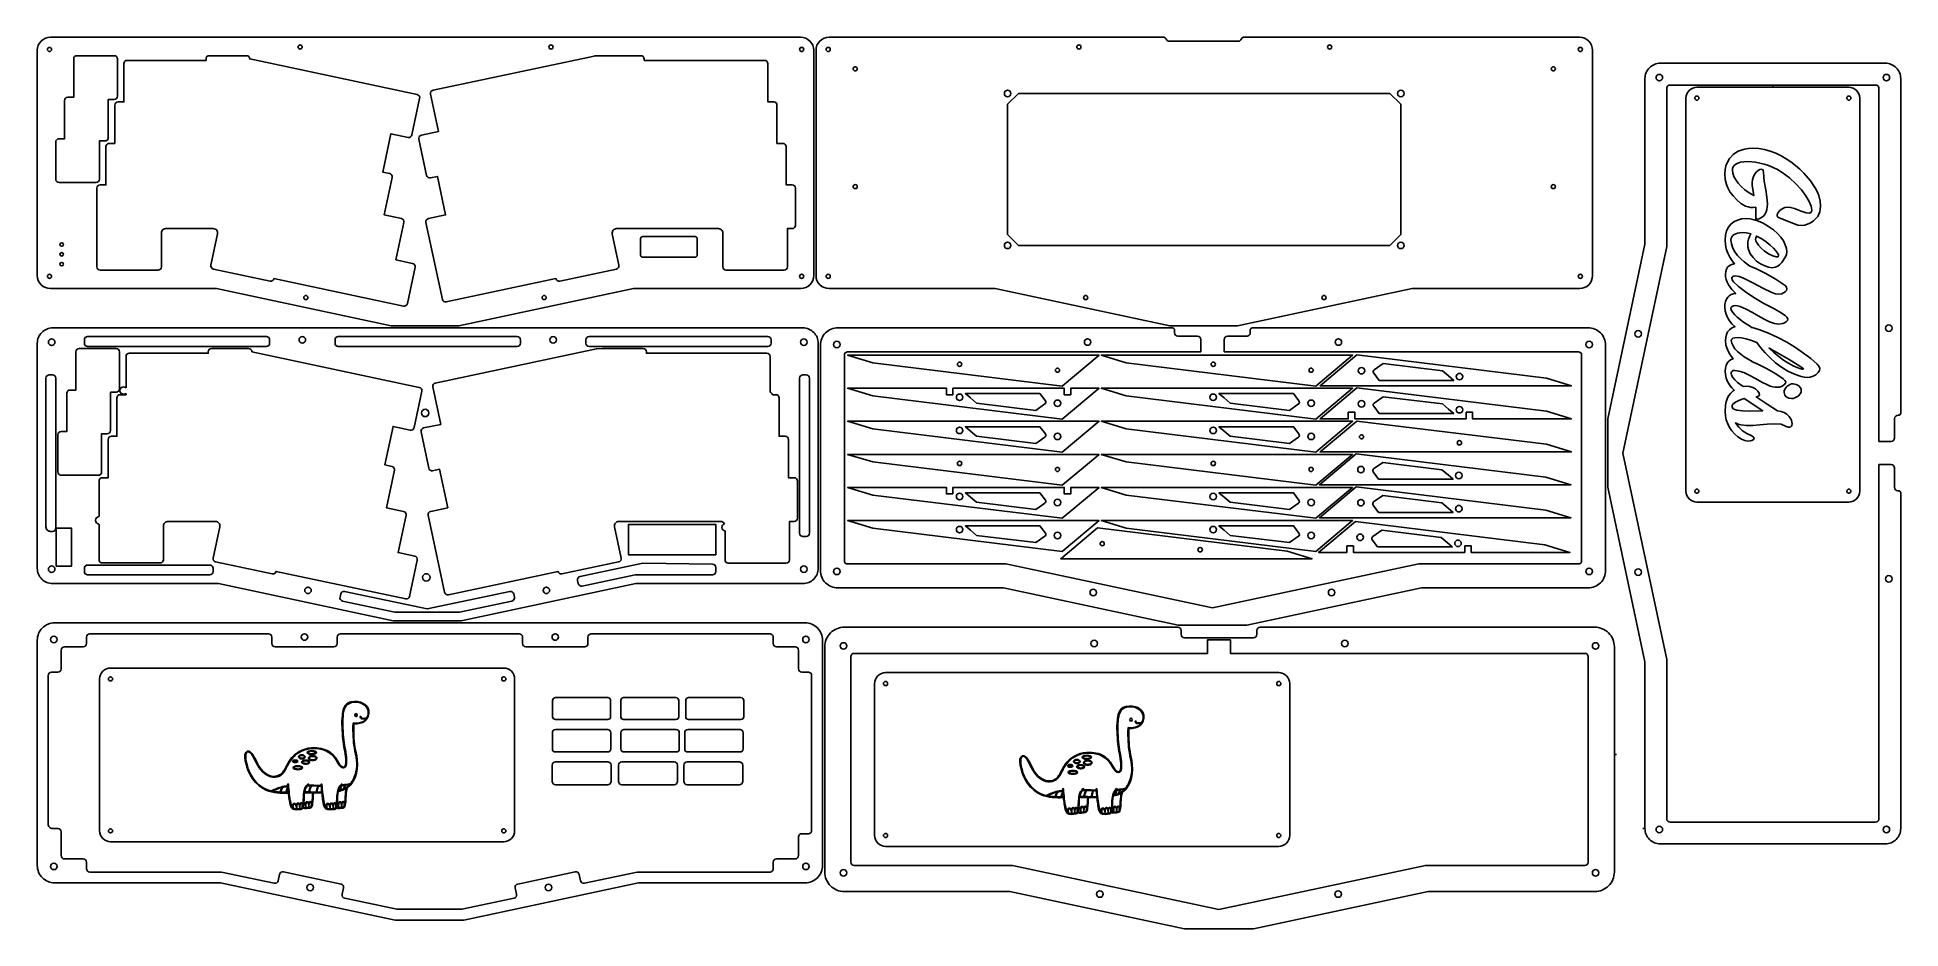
# Model space of a CAD drawing. Extents: x -1 to 854, y 166 to 576.
import ezdxf

# ---------------------------------------------------------------- set-up
doc = ezdxf.new("R2010")
doc.units = 0
doc.header["$MEASUREMENT"] = 0
doc.layers.get('0').update_dxf_attribs({"linetype": 'CONTINUOUS'})
doc.layers.add('LAYER_1', color=7, linetype='CONTINUOUS')

msp = doc.modelspace()

# ---------------------------------------------------------------- linework, layer by layer
at = {"linetype": 'Continuous'}
for p, q in [((449.15, 549.84), (444.15, 544.84)), ((624.55, 544.84), (619.55, 549.84)), ((619.55, 549.84), (619.55, 549.84)), ((795.18, 553.68), (795.18, 552.68)), ((449.15, 480.1), (444.15, 485.1)), ((619.55, 480.1), (624.55, 485.1)), ((624.55, 485.1), (624.55, 485.1)), ((736.51, 212.44), (735.51, 212.44))]:
    msp.add_line(p, q, dxfattribs=at)
at = {"color": 7}
for p, q in [((145.71, 264.51), (145.71, 264.51)), ((147.4, 263.81), (147.4, 263.81)), ((501.25, 262.39), (501.25, 262.39)), ((502.94, 261.68), (502.94, 261.68)), ((120.63, 240.37), (120.63, 240.37)), ((121.56, 245.36), (121.56, 245.36)), ((127.03, 244.8), (127.03, 244.8)), ((127.04, 247.33), (127.04, 247.33)), ((477.1, 243.24), (477.1, 243.24)), ((482.57, 242.68), (482.57, 242.68)), ((482.58, 245.2), (482.58, 245.2)), ((113.45, 232.01), (113.45, 232.01)), ((124.59, 232.33), (124.59, 232.33)), ((127.79, 232.25), (127.79, 232.25)), ((476.17, 238.25), (476.17, 238.25)), ((468.99, 229.89), (468.99, 229.89)), ((480.13, 230.21), (480.13, 230.21)), ((483.33, 230.13), (483.33, 230.13))]:
    msp.add_line(p, q, dxfattribs=at)
at = {"color": 1, "linetype": 'Continuous'}
msp.add_line((722.48, 246.44), (723.48, 246.44), dxfattribs=at)
at = {"linetype": 'Continuous'}
for points in [[(5, 575.61, 0.414214), (-1, 569.61), (-1, 565.11), (-1, 470.77), (-1, 466.27, 0.414214), (5, 460.27), (9.5, 460.27), (81.19, 460.27), (161.34, 443.23), (176.87, 443.23), (192.4, 443.23), (272.55, 460.27), (344.74, 460.27), (349.24, 460.27, 0.414214), (355.24, 466.27), (355.24, 470.77), (355.24, 569.61, 0.414214), (349.24, 575.61), (182.22, 575.61), (171.52, 575.61), (9.5, 575.61)], [(514.82, 575.61), (515.85, 575.61, -0.336584), (516.81, 574.88, 0.336584), (518.26, 573.78), (527.26, 573.78), (540.96, 573.78), (549.96, 573.78, 0.336584), (551.4, 574.88, -0.336584), (552.37, 575.61), (553.39, 575.61), (706.48, 575.61, -0.414214), (712.48, 569.61), (712.48, 470.77), (712.48, 466.27, -0.414214), (706.48, 460.27), (701.98, 460.27), (629.78, 460.27), (549.63, 443.23), (534.11, 443.23), (518.58, 443.23), (438.43, 460.27), (366.74, 460.27), (362.24, 460.27, -0.414214), (356.24, 466.27), (356.24, 470.77), (356.24, 565.11), (356.24, 569.61, -0.414214), (362.24, 575.61), (366.74, 575.61)], [(31.6, 529.53), (31.6, 547.08), (34.26, 547.08, 0.414214), (35.76, 548.58), (35.76, 565.64, 0.414214), (34.26, 567.14), (17.2, 567.14, 0.414214), (15.7, 565.64), (15.7, 548.09), (13.04, 548.09, 0.414214), (11.54, 546.59), (11.54, 529.04), (8.97, 529.04, 0.414214), (7.47, 527.54), (7.47, 510.48, 0.414214), (8.97, 508.98), (26.03, 508.98, 0.414214), (27.53, 510.48), (27.53, 528.03), (30.1, 528.03, 0.414214)], [(173.27, 549.31), (96.47, 565.63), (96.47, 565.64, 0.414214), (94.97, 567.14), (77.91, 567.14, 0.414214), (76.41, 565.64), (76.41, 565), (40.22, 565, 0.414214), (38.72, 563.5), (38.72, 545.95), (36.06, 545.95, 0.414214), (34.56, 544.45), (34.56, 526.9), (31.99, 526.9, 0.414214), (30.49, 525.4), (30.49, 507.85), (27.82, 507.85, 0.414214), (26.32, 506.35), (26.32, 470.24, 0.414214), (27.82, 468.74), (54.42, 468.74, 0.414214), (55.92, 470.24), (55.92, 485.79, -0.414214), (57.92, 487.79), (79.76, 487.79, -0.476976), (81.71, 485.37), (78.66, 471, 0.414214), (79.82, 469.22), (105.81, 463.7, 0.414214), (107.59, 464.85), (107.59, 464.85), (167.01, 452.22, 0.414214), (168.79, 453.38), (172.33, 470.07, 0.414214), (171.18, 471.85), (163.55, 473.47), (167.19, 490.64, 0.414214), (166.04, 492.42), (158.2, 494.08), (161.84, 511.25, 0.414214), (160.69, 513.03), (157.5, 513.71), (161.25, 531.35), (169.1, 529.68, 0.414214), (170.88, 530.84), (174.42, 547.53, 0.414214)], [(264.69, 469.22, 0.414214), (265.85, 471), (262.8, 485.37, -0.476976), (264.75, 487.79), (311.5, 487.79, -0.414214), (313.5, 485.79), (313.5, 470.19, 0.414214), (315, 468.69), (341.6, 468.69, 0.414214), (343.1, 470.19), (343.1, 487.79), (345.27, 487.79, 0.414214), (346.77, 489.29), (346.77, 506.35, 0.414214), (345.27, 507.85), (342.59, 507.85), (342.59, 525.4, 0.414214), (341.09, 526.9), (338.33, 526.9), (338.33, 544.45, 0.414214), (336.83, 545.95), (334.16, 545.95), (334.16, 563.5, 0.414214), (332.66, 565), (277.43, 565), (277.43, 565.64, 0.414214), (275.93, 567.14), (257.4, 567.14, 0.010008), (257.34, 567.14), (254.75, 567.03, 0.042377), (254.5, 567), (180.56, 551.29, 0.414214), (179.41, 549.51), (183.06, 532.33), (175.21, 530.67, 0.414214), (174.06, 528.89), (177.6, 512.2, 0.414214), (179.38, 511.04), (182.57, 511.72), (186.32, 494.08), (178.47, 492.41, 0.414214), (177.32, 490.64), (184.83, 455.31, 0.414214), (186.6, 454.15), (236.92, 464.85, 0.413431), (238.7, 463.7)], [(755.32, 547.68), (755.32, 367.28, 0.414214), (760.32, 362.28), (830.05, 362.28, 0.414214), (835.05, 367.28), (835.05, 547.68, 0.414214), (830.05, 552.68), (760.32, 552.68, 0.414214)], [(6, 442.23, 0.414214), (-1, 435.23), (-1, 430.73), (-1, 336.39), (-1, 331.89, 0.414214), (6, 324.89), (10.5, 324.89), (82.09, 324.89), (162.24, 307.86), (177.87, 307.86), (193.5, 307.86), (273.65, 324.89), (345.74, 324.89), (350.24, 324.89, 0.414214), (357.24, 331.89), (357.24, 336.39), (357.24, 435.23, 0.414214), (350.24, 442.23), (183.22, 442.23), (172.52, 442.23), (10.5, 442.23)], [(105.6, 435.23, -0.414214), (104.1, 433.73), (22.1, 433.73, -0.414214), (20.6, 435.23), (20.6, 436.73, -0.414214), (22.1, 438.23), (104.1, 438.23, -0.414214), (105.6, 436.73)], [(220.64, 435.23, -0.414214), (219.14, 433.73), (137.1, 433.73, -0.414214), (135.6, 435.23), (135.6, 436.73, -0.414214), (137.1, 438.23), (219.14, 438.23, -0.414214), (220.64, 436.73)], [(335.64, 436.73, 0.414214), (334.14, 438.23), (252.14, 438.23, 0.414214), (250.64, 436.73), (250.64, 435.23, 0.414214), (252.14, 433.73), (334.14, 433.73, 0.414214), (335.64, 435.23)], [(32.6, 395.15), (32.6, 412.7), (35.26, 412.7, 0.414214), (36.76, 414.2), (36.76, 431.26, 0.414214), (35.26, 432.76), (18.2, 432.76, 0.414214), (16.7, 431.26), (16.7, 413.71), (14.04, 413.71, 0.414214), (12.54, 412.21), (12.54, 394.66), (9.97, 394.66, 0.414214), (8.47, 393.16), (8.47, 376.1, 0.414214), (9.97, 374.6), (27.03, 374.6, 0.414214), (28.53, 376.1), (28.53, 393.65), (31.1, 393.65, 0.414214)], [(4.5, 420.63, 0.414214), (3, 419.13), (3, 350.86, 0.414214), (5, 348.86), (6, 348.86, 0.414214), (7.5, 350.36), (7.5, 419.13, 0.414214), (6, 420.63)], [(351.74, 346.49, 0.414214), (353.24, 347.99), (353.24, 419.13, 0.414214), (351.74, 420.63), (350.24, 420.63, 0.414214), (348.74, 419.13), (348.74, 347.99, 0.414214), (350.24, 346.49)], [(612.31, 422.92, 0.422708), (612.08, 421.5), (614.57, 418.16), (648.77, 418.16), (646.43, 420.15), (643.67, 422.5), (616.47, 425.83)], [(461.23, 407.3, 0.422708), (461.45, 408.71), (458.97, 412.05), (424.77, 412.05), (427.11, 410.06), (429.86, 407.72), (457.06, 404.38)], [(577.57, 407.3, 0.422708), (577.79, 408.71), (575.31, 412.05), (541.11, 412.05), (543.45, 410.06), (546.2, 407.72), (573.4, 404.38)], [(612.31, 407.74, 0.422708), (612.08, 406.32), (614.57, 402.98), (648.77, 402.98), (646.43, 404.97), (643.67, 407.32), (616.47, 410.66)], [(461.23, 392.12, 0.422708), (461.45, 393.54), (458.97, 396.87), (424.77, 396.87), (427.11, 394.88), (429.86, 392.54), (457.06, 389.2)], [(577.57, 392.12, 0.422708), (577.79, 393.54), (575.31, 396.87), (541.11, 396.87), (543.45, 394.88), (546.2, 392.54), (573.4, 389.2)], [(612.05, 377.51, 0.422708), (611.82, 376.1), (614.31, 372.76), (648.51, 372.76), (646.17, 374.75), (643.41, 377.09), (616.22, 380.43)], [(461.23, 361.76, 0.422708), (461.45, 363.18), (458.97, 366.52), (424.77, 366.52), (427.11, 364.53), (429.86, 362.18), (457.06, 358.84)], [(577.57, 361.76, 0.422708), (577.79, 363.18), (575.31, 366.52), (541.11, 366.52), (543.45, 364.53), (546.2, 362.18), (573.4, 358.84)], [(612.05, 362.34, 0.422708), (611.82, 360.92), (614.31, 357.58), (648.51, 357.58), (646.17, 359.57), (643.41, 361.91), (616.22, 365.25)], [(461.23, 346.58, 0.422708), (461.45, 348), (458.97, 351.34), (424.77, 351.34), (427.11, 349.35), (429.86, 347.01), (457.06, 343.67)], [(577.57, 346.58, 0.422708), (577.79, 348), (575.31, 351.34), (541.11, 351.34), (543.45, 349.35), (546.2, 347.01), (573.4, 343.67)], [(611.64, 346.43, 0.422708), (611.42, 345.02), (613.9, 341.68), (648.1, 341.68), (645.76, 343.67), (643.01, 346.01), (615.81, 349.35)], [(137.88, 318.66), (138.19, 320.12, -0.414214), (139.97, 321.28), (177.87, 313.22), (215.77, 321.28, -0.414214), (217.55, 320.12), (217.86, 318.66, -0.414214), (216.71, 316.88), (192.77, 311.79), (162.97, 311.79), (139.03, 316.88, -0.414214)], [(7, 306.86, 0.414214), (-1, 298.86), (-1, 294.36), (-1, 200.02), (-1, 195.52, 0.414214), (7, 187.52), (11.5, 187.52), (82.98, 187.52), (163.13, 170.48), (178.87, 170.48), (194.61, 170.48), (274.76, 187.52), (346.74, 187.52), (351.24, 187.52, 0.414214), (359.24, 195.52), (359.24, 298.86, 0.414214), (351.24, 306.86), (184.22, 306.86), (173.52, 306.86), (11.5, 306.86)], [(11.5, 198.52), (16.97, 198.52), (20.1, 198.52, -0.414214), (21.6, 197.02), (21.6, 194.02, 0.414214), (23.1, 192.52), (83.51, 192.52), (107.75, 187.36, 0.414214), (109.53, 188.52), (110.16, 191.45, -0.414214), (111.94, 192.61), (138.35, 186.99, -0.414214), (139.5, 185.22), (138.88, 182.28, 0.414214), (140.03, 180.5), (163.97, 175.41), (193.77, 175.41), (217.71, 180.5, 0.414214), (218.86, 182.28), (218.24, 185.22, -0.414214), (219.39, 186.99), (245.8, 192.61, -0.414214), (247.58, 191.45), (248.21, 188.52, 0.414214), (249.99, 187.36), (274.23, 192.52), (335.14, 192.52, 0.414214), (336.64, 194.02), (336.64, 197.02, -0.414214), (338.14, 198.52), (346.74, 198.52, 0.414214), (348.24, 200.02), (348.24, 208.61, -0.414214), (349.74, 210.11), (352.74, 210.11, 0.414214), (354.24, 211.61), (354.24, 282.76, 0.414214), (352.74, 284.26), (349.74, 284.26, -0.414214), (348.24, 285.76), (348.24, 294.36, 0.414214), (346.74, 295.86), (338.14, 295.86, -0.414214), (336.64, 297.36), (336.64, 300.36, 0.414214), (335.14, 301.86), (253.14, 301.86, 0.414214), (251.64, 300.36), (251.64, 297.36, -0.414214), (250.14, 295.86), (223.14, 295.86, -0.414214), (221.64, 297.36), (221.64, 300.36, 0.414214), (220.14, 301.86), (138.1, 301.86, 0.414214), (136.6, 300.36), (136.6, 297.36, -0.414214), (135.1, 295.86), (108.1, 295.86, -0.414214), (106.6, 297.36), (106.6, 300.36, 0.414214), (105.1, 301.86), (23.1, 301.86, 0.414214), (21.6, 300.36), (21.6, 297.36, -0.414214), (20.1, 295.86), (11.5, 295.86, 0.414214), (10, 294.36), (10, 285.76, -0.414214), (8.5, 284.26), (5.5, 284.26, 0.414214), (4, 282.76), (4, 214.49, 0.414214), (6, 212.49), (8.5, 212.49, -0.414214), (10, 210.99), (10, 210.11), (10, 200.02, 0.414214)], [(558.46, 303.36), (558.46, 301.53, -0.414214), (556.96, 300.03), (525.26, 300.03, -0.414214), (523.76, 301.53), (523.76, 303.36, 0.414214), (522.26, 304.86), (373.74, 304.86), (369.24, 304.86, 0.414214), (360.24, 295.86), (360.24, 291.36), (360.24, 197.02), (360.24, 192.52, 0.414214), (369.24, 183.52), (373.74, 183.52), (445.12, 183.52), (525.27, 166.48), (541.11, 166.48), (556.95, 166.48), (637.1, 183.52), (708.98, 183.52), (713.48, 183.52, 0.414214), (722.48, 192.52), (722.48, 197.02), (722.48, 295.86, 0.414214), (713.48, 304.86), (559.96, 304.86, 0.414214)], [(535.83, 292.86), (535.83, 299.03), (546.38, 299.03), (546.38, 292.86), (546.46, 292.86), (708.98, 292.86, -0.414214), (710.48, 291.36), (710.48, 197.02, -0.414214), (708.98, 195.52), (635.84, 195.52), (541.11, 175.38), (446.38, 195.52), (373.74, 195.52, -0.414214), (372.24, 197.02), (372.24, 291.36, -0.414214), (373.74, 292.86), (535.76, 292.86)], [(32.6, 206.4), (213, 206.4, 0.414214), (218, 211.4), (218, 281.14, 0.414214), (213, 286.14), (32.6, 286.14, 0.414214), (27.6, 281.14), (27.6, 211.4, 0.414214)], [(388.14, 204.28), (568.54, 204.28, 0.414214), (573.54, 209.28), (573.54, 279.01, 0.414214), (568.54, 284.01), (388.14, 284.01, 0.414214), (383.14, 279.01), (383.14, 209.28, 0.414214)]]:
    msp.add_lwpolyline(points, format="xyb", close=True, dxfattribs=at)
for points in [[(853.85, 403.66), (853.85, 552.18), (853.85, 556.68, 0.414214), (846.85, 563.68), (842.35, 563.68), (748.01, 563.68), (743.51, 563.68, 0.414214), (736.51, 556.68), (736.51, 552.18), (736.51, 480.59), (719.48, 400.44), (719.48, 384.81), (719.48, 369.18), (736.51, 289.03), (736.51, 216.94), (736.51, 212.44, 0.414214), (743.51, 205.44), (748.01, 205.44), (846.85, 205.44, 0.414214), (853.85, 212.44), (853.85, 365.96)], [(843.85, 379.46), (843.85, 216.94, -0.414214), (842.35, 215.44), (748.01, 215.44, -0.414214), (746.51, 216.94), (746.51, 290.08), (726.38, 384.81), (746.51, 479.54), (746.51, 552.18, -0.414214), (748.01, 553.68), (842.35, 553.68, -0.414214), (843.85, 552.18), (843.85, 390.16)], [(519.26, 442.23), (370.74, 442.23), (366.24, 442.23, 0.414214), (358.24, 434.23), (358.24, 429.73), (358.24, 335.39), (358.24, 330.89, 0.414214), (366.24, 322.89), (370.74, 322.89), (442.22, 322.89), (522.37, 305.86), (538.11, 305.86), (553.84, 305.86), (633.99, 322.89), (705.98, 322.89), (710.48, 322.89, 0.414214), (718.48, 330.89), (718.48, 335.39), (718.48, 434.23, 0.414214), (710.48, 442.23), (556.96, 442.23)], [(532.76, 431.23), (532.76, 436.9, 0.414214), (531.26, 438.4), (522.26, 438.4, -0.414214), (520.76, 439.9), (520.76, 441.23, 0.414214), (519.76, 442.23), (519.26, 442.23)], [(556.96, 442.23), (556.46, 442.23, 0.414214), (555.46, 441.23), (555.46, 439.9, -0.414214), (553.96, 438.4), (544.96, 438.4, 0.414214), (543.46, 436.9), (543.46, 431.23)], [(27.32, 352.22), (27.32, 335.86, 0.414214), (28.82, 334.36), (55.42, 334.36, 0.414214), (56.92, 335.86), (56.92, 351.41, -0.414214), (58.92, 353.41), (80.76, 353.41, -0.476976), (82.71, 351), (79.66, 336.62, 0.414214), (80.82, 334.85), (106.81, 329.32, 0.414214), (108.59, 330.47), (108.59, 330.48), (168.01, 317.85, 0.414214), (169.79, 319), (173.33, 335.69, 0.414214), (172.18, 337.47), (164.55, 339.09), (168.19, 356.26, 0.414214), (167.04, 358.04), (159.2, 359.71), (162.84, 376.87, 0.414214), (161.69, 378.65), (158.5, 379.33), (162.25, 396.98), (170.1, 395.31, 0.414214), (171.88, 396.46), (175.42, 413.15, 0.414214), (174.27, 414.93), (97.47, 431.25), (97.47, 431.26, 0.414214), (95.97, 432.76), (78.91, 432.76, 0.414214), (77.41, 431.26), (77.41, 430.62), (41.22, 430.62, 0.414214), (39.72, 429.12), (39.72, 414.72)], [(335.16, 412.69), (335.16, 429.12, 0.414214), (333.66, 430.62), (278.43, 430.62), (278.43, 431.26, 0.414214), (276.93, 432.76), (258.4, 432.76, 0.010008), (258.34, 432.76), (255.75, 432.66, 0.042377), (255.5, 432.63), (181.56, 416.91, 0.414214), (180.41, 415.13), (184.06, 397.96), (176.21, 396.29, 0.414214), (175.06, 394.51), (178.6, 377.82, 0.414214), (180.38, 376.67), (183.57, 377.35), (187.32, 359.71), (179.47, 358.04, 0.414214), (178.32, 356.26), (185.83, 320.93, 0.414214), (187.6, 319.78), (237.92, 330.47, 0.413431), (239.7, 329.32), (265.69, 334.85, 0.414214), (266.85, 336.62), (263.8, 351, -0.476976), (265.75, 353.41), (312.5, 353.41, -0.277365), (314.26, 352.35, -0.277365)], [(543.46, 431.23), (705.98, 431.23, -0.414214), (707.48, 429.73), (707.48, 335.39, -0.414214), (705.98, 333.89), (632.84, 333.89), (538.11, 313.76), (443.38, 333.89), (370.74, 333.89, -0.414214), (369.24, 335.39), (369.24, 429.73, -0.414214), (370.74, 431.23), (532.76, 431.23)], [(39.72, 412.18), (39.72, 411.57), (37.06, 411.57, 0.414214), (35.56, 410.07), (35.56, 392.52), (32.99, 392.52, 0.414214), (31.49, 391.02), (31.49, 373.47), (28.82, 373.47, 0.414214), (27.32, 371.97), (27.32, 355.61)], [(314.5, 349.07), (314.5, 335.81, 0.414214), (316, 334.31), (342.6, 334.31, 0.414214), (344.1, 335.81), (344.1, 353.41), (346.27, 353.41, 0.414214), (347.77, 354.91), (347.77, 371.97, 0.414214), (346.27, 373.47), (343.59, 373.47), (343.59, 391.02, 0.414214), (342.09, 392.52), (339.33, 392.52), (339.33, 410.07, 0.414214), (337.83, 411.57), (336.28, 411.57)], [(843.85, 390.16), (849.53, 390.16, 0.414214), (851.03, 391.66), (851.03, 400.66, -0.453311), (852.72, 402.15, 0.453311), (853.85, 403.14), (853.85, 403.66)], [(853.85, 365.96), (853.85, 366.46, 0.414214), (852.85, 367.46), (852.53, 367.46, -0.414214), (851.03, 368.96), (851.03, 377.96, 0.414214), (849.53, 379.46), (843.85, 379.46)], [(310.28, 332.29, 0.410067), (308.8, 333.79), (276.78, 334.25), (248.05, 328.14, 0.414214), (246.9, 326.36), (247.21, 324.89, 0.414214), (248.99, 323.74), (273.23, 328.89), (308.78, 328.89, 0.414214), (310.28, 330.39), (310.28, 332.29)], [(79.66, 331.89, 0.414214), (78.16, 333.39), (22.1, 333.39, 0.414214), (20.6, 331.89), (20.6, 330.39, 0.414214), (22.1, 328.89), (78.16, 328.89, 0.414214), (79.66, 330.39), (79.66, 331.89)]]:
    msp.add_lwpolyline(points, format="xyb", dxfattribs=at)
for points in [[(619.55, 549.84), (449.15, 549.84)], [(444.15, 544.84), (444.15, 485.1)], [(624.55, 485.1), (624.55, 544.84)], [(449.15, 480.1), (619.55, 480.1)]]:
    msp.add_lwpolyline(points, dxfattribs=at)
for points in [[(300.78, 474.66, 0.414214), (301.78, 475.66), (301.78, 483.12, 0.414214), (300.78, 484.12), (276.78, 484.12, 0.414214), (275.78, 483.12), (275.78, 475.66, 0.414214), (276.78, 474.66)], [(260.7, 262.5, 0.414214), (262, 263.8), (262, 271.26, 0.414214), (260.7, 272.56), (236.7, 272.56, 0.414214), (235.4, 271.26), (235.4, 263.8, 0.414214), (236.7, 262.5)], [(292, 262.5, 0.414214), (293.3, 263.8), (293.3, 271.26, 0.414214), (292, 272.56), (268, 272.56, 0.414214), (266.7, 271.26), (266.7, 263.8, 0.414214), (268, 262.5)], [(321.8, 262.5, 0.414214), (323.1, 263.8), (323.1, 271.26, 0.414214), (321.8, 272.56), (297.8, 272.56, 0.414214), (296.5, 271.26), (296.5, 263.8, 0.414214), (297.8, 262.5)], [(260.7, 247.6, 0.414214), (262.1, 249), (262.1, 256.46, 0.414214), (260.7, 257.86), (236.7, 257.86, 0.414214), (235.3, 256.46), (235.3, 249, 0.414214), (236.7, 247.6)], [(292.1, 247.6, 0.414214), (293.5, 249), (293.5, 256.46, 0.414214), (292.1, 257.86), (268.1, 257.86, 0.414214), (266.7, 256.46), (266.7, 249, 0.414214), (268.1, 247.6)], [(321.4, 247.6, 0.414214), (322.8, 249), (322.8, 256.46, 0.414214), (321.4, 257.86), (297.4, 257.86, 0.414214), (296, 256.46), (296, 249, 0.414214), (297.4, 247.6)], [(260.7, 232.6, 0.414214), (262.2, 234.1), (262.2, 241.56, 0.414214), (260.7, 243.06), (236.7, 243.06, 0.414214), (235.2, 241.56), (235.2, 234.1, 0.414214), (236.7, 232.6)], [(291.2, 232.6, 0.414214), (292.7, 234.1), (292.7, 241.56, 0.414214), (291.2, 243.06), (267.2, 243.06, 0.414214), (265.7, 241.56), (265.7, 234.1, 0.414214), (267.2, 232.6)], [(321.1, 232.6, 0.414214), (322.6, 234.1), (322.6, 241.56, 0.414214), (321.1, 243.06), (297.1, 243.06, 0.414214), (295.6, 241.56), (295.6, 234.1, 0.414214), (297.1, 232.6)]]:
    msp.add_lwpolyline(points, format="xyb", close=True)
for points in [[(469.18, 415.55), (486.08, 429.73), (370.74, 429.73), (382.25, 426.23)], [(585.52, 415.55), (602.42, 429.73), (487.08, 429.73), (498.59, 426.23)], [(604.35, 429.84), (587.46, 415.66), (702.8, 415.66), (691.29, 419.17)], [(419.05, 411.55), (416.05, 411.55), (416.05, 414.55), (370.74, 414.55), (382.25, 411.05), (469.18, 400.37), (486.08, 414.55), (473.1, 414.55), (473.1, 411.55), (470.1, 411.55), (470.1, 414.55), (419.05, 414.55)], [(585.52, 400.37), (602.42, 414.55), (487.08, 414.55), (498.59, 411.05)], [(654.48, 403.48), (657.48, 403.48), (657.48, 400.48), (702.8, 400.48), (691.29, 403.99), (604.35, 414.66), (587.46, 400.48), (600.43, 400.48), (600.43, 403.48), (603.43, 403.48), (603.43, 400.48), (654.48, 400.48)], [(469.18, 385.2), (486.08, 399.37), (370.74, 399.37), (382.25, 395.87)], [(585.52, 385.2), (602.42, 399.37), (487.08, 399.37), (498.59, 395.87)], [(604.35, 399.48), (587.46, 385.3), (702.8, 385.3), (691.29, 388.81)], [(469.18, 370.02), (486.08, 384.2), (370.74, 384.2), (382.25, 380.69)], [(585.52, 370.02), (602.42, 384.2), (487.08, 384.2), (498.59, 380.69)], [(604.09, 384.44), (587.2, 370.26), (702.54, 370.26), (691.03, 373.76)], [(419.05, 366.02), (416.05, 366.02), (416.05, 369.02), (370.74, 369.02), (382.25, 365.51), (469.18, 354.84), (486.08, 369.02), (473.1, 369.02), (473.1, 366.02), (470.1, 366.02), (470.1, 369.02), (419.05, 369.02)], [(585.52, 354.84), (602.42, 369.02), (487.08, 369.02), (498.59, 365.51)], [(604.09, 369.26), (587.2, 355.08), (702.54, 355.08), (691.03, 358.58)], [(310.28, 338.02), (270.28, 338.02), (270.28, 352.02), (310.28, 352.02)], [(469.18, 339.66), (486.08, 353.84), (370.74, 353.84), (382.25, 350.33)], [(585.52, 339.66), (602.42, 353.84), (487.08, 353.84), (498.59, 350.33)], [(653.82, 342.18), (656.82, 342.18), (656.82, 339.18), (702.13, 339.18), (690.62, 342.68), (603.69, 353.36), (586.79, 339.18), (599.77, 339.18), (599.77, 342.18), (602.77, 342.18), (602.77, 339.18), (653.82, 339.18)], [(14.72, 334.95), (14.72, 350.26), (11.22, 350.26), (7.72, 350.26), (7.72, 334.95), (7.72, 332.95), (11.22, 332.95), (14.72, 332.95)], [(485.4, 350.42), (468.51, 336.25), (583.85, 336.25), (572.34, 339.75)]]:
    msp.add_lwpolyline(points, close=True, dxfattribs=at)
for centre, radius in [((4.6, 570.01), 0.95), ((119.6, 571.11), 0.95), ((234.64, 571.11), 0.95), ((349.64, 570.01), 0.95), ((361.84, 570.01), 0.95), ((476.84, 571.11), 0.95), ((591.88, 571.11), 0.95), ((706.88, 570.01), 0.95), ((374.24, 561.13), 0.95), ((694.48, 561.13), 0.95), ((743.11, 557.08), 1.5), ((847.26, 557.08), 1.5), ((444.15, 549.84), 1.5), ((624.55, 549.84), 1.5), ((760.32, 547.68), 0.95), ((830.05, 547.68), 0.95), ((374.24, 507.08), 0.95), ((694.48, 507.08), 0.95), ((10.22, 480.49), 0.8), ((444.15, 480.1), 1.5), ((624.55, 480.1), 1.5), ((10.22, 475.99), 0.8), ((10.22, 471.49), 0.8), ((4.6, 465.87), 0.95), ((349.64, 465.87), 0.95), ((361.84, 465.87), 0.95), ((706.88, 465.87), 0.95), ((122.2, 456.15), 0.95), ((231.54, 456.15), 0.95), ((479.94, 456.15), 0.95), ((589.27, 456.15), 0.95), ((5.6, 435.63), 1.5), ((120.6, 436.73), 1.5), ((235.64, 436.73), 1.5), ((350.64, 435.63), 1.5), ((365.84, 434.63), 1.5), ((480.84, 435.73), 1.5), ((595.88, 435.73), 1.5), ((710.88, 434.63), 1.5), ((733.4, 439.48), 1.5), ((848.35, 442.08), 1.5), ((422.12, 425.55), 1), ((467.03, 422.8), 0.95), ((538.46, 425.55), 1), ((583.37, 422.8), 0.95), ((606.5, 422.59), 1.5), ((651.42, 419.85), 1.5), ((422.12, 410.37), 1.5), ((538.46, 410.37), 1.5), ((176.97, 403.19), 1.7), ((467.03, 407.62), 1.5), ((583.37, 407.62), 1.5), ((606.5, 407.42), 1.5), ((651.42, 404.67), 1.5), ((422.12, 395.19), 1.5), ((467.03, 392.44), 1.5), ((538.46, 395.19), 1.5), ((583.37, 392.44), 1.5), ((606.5, 392.24), 0.95), ((651.42, 389.49), 1), ((422.12, 380.01), 1), ((467.03, 377.26), 0.95), ((538.46, 380.01), 1), ((583.37, 377.26), 0.95), ((606.24, 377.19), 1.5), ((651.16, 374.44), 1.5), ((760.32, 367.28), 0.95), ((830.05, 367.28), 0.95), ((422.12, 364.83), 1.5), ((467.03, 362.09), 1.5), ((538.46, 364.83), 1.5), ((583.37, 362.09), 1.5), ((606.24, 362.01), 1.5), ((651.16, 359.26), 1.5), ((422.12, 349.65), 1.5), ((538.46, 349.65), 1.5), ((467.03, 346.91), 1.5), ((487.55, 343.18), 0.95), ((583.37, 346.91), 1.5), ((605.84, 346.11), 1.5), ((650.75, 343.36), 1.5), ((532.47, 340.43), 1), ((5.6, 331.49), 1.5), ((177.49, 327.72), 1.7), ((350.64, 331.49), 1.5), ((365.84, 330.49), 1.5), ((710.88, 330.49), 1.5), ((733.4, 330.15), 1.5), ((848.35, 327.04), 1.5), ((123.2, 321.78), 1.5), ((232.54, 321.78), 1.5), ((483.44, 320.78), 1.5), ((592.77, 320.78), 1.5), ((6.6, 299.26), 1.5), ((121.6, 300.36), 1.5), ((236.64, 300.36), 1.5), ((351.64, 299.26), 1.5), ((368.84, 296.26), 1.5), ((483.84, 297.36), 1.5), ((598.88, 297.36), 1.5), ((713.88, 296.26), 1.5), ((32.6, 281.14), 0.95), ((213, 281.14), 0.95), ((388.14, 279.01), 0.95), ((568.54, 279.01), 0.95), ((32.6, 211.4), 0.95), ((213, 211.4), 0.95), ((388.14, 209.28), 0.95), ((568.54, 209.28), 0.95), ((743.11, 212.04), 1.5), ((847.26, 212.04), 1.5), ((6.6, 195.11), 1.5), ((351.64, 195.11), 1.5), ((368.84, 192.11), 1.5), ((713.88, 192.11), 1.5), ((124.2, 185.4), 1.5), ((233.54, 185.4), 1.5), ((486.44, 182.4), 1.5), ((595.77, 182.4), 1.5)]:
    msp.add_circle(centre, radius, dxfattribs=at)
for centre, start, end in [((38.59, 413.45), 48.1698, 311.8302), ((334.65, 411.07), 17.28284, 72.71463), ((27.47, 353.92), 95.18857, 264.81143), ((314.81, 350.74), 108.86552, 259.29679)]:
    msp.add_arc(centre, 1.7, start, end, dxfattribs=at)
at = {"color": 7}
for points, knots in [([(125.7, 228.82), (125.51, 227.12), (125.59, 225.31), (125.31, 223.77), (125.16, 222.92), (125.09, 221.95), (124.12, 221.88), (123.33, 221.82), (121.76, 221.53), (120.79, 221.81), (120.62, 221.52), (120.37, 221.32), (119.94, 221.28), (118.97, 221.21), (116.84, 220.79), (116.06, 221.5), (114.71, 222.76), (114.61, 225.7), (114.39, 227.38), (114.33, 227.84), (114.28, 228.3), (114.22, 228.76), (110.81, 228.63), (107.25, 228.77), (104.08, 230.1), (98.99, 232.24), (95.77, 237.27), (94.62, 242.56), (94.32, 243.95), (93.82, 246.07), (94.62, 247.39), (95.33, 248.57), (96.65, 247.87), (97.35, 247.05), (99.2, 244.86), (99.82, 241.85), (101.68, 239.64), (103.93, 236.99), (107.67, 235.13), (110.76, 237.43), (110.77, 237.43), (110.77, 237.44), (110.78, 237.44), (112.02, 238.49), (112.79, 240.35), (113.59, 241.72), (114.22, 242.9), (114.97, 244.02), (115.82, 245.06), (118.47, 248.14), (122.24, 249.61), (126.29, 249.5), (128.89, 249.43), (131.55, 248.88), (133.64, 247.22), (135.18, 246), (136.21, 244.42), (137.23, 242.77), (137.61, 242.14), (138.03, 241.35), (138.67, 240.95), (140.82, 239.63), (140.61, 243.41), (140.5, 244.54), (140.2, 247.53), (139.53, 250.47), (139.21, 253.46), (138.83, 257.08), (138.57, 260.78), (138.95, 264.41), (139.18, 266.58), (139.52, 268.95), (141.63, 270.09), (144.72, 271.75), (150.35, 270.61), (151.05, 266.62), (151.78, 262.4), (148.1, 260.21), (144.35, 260.53), (144.28, 260.54), (144.23, 260.54), (144.19, 260.54), (144.19, 260.54), (144.19, 260.54), (144.19, 260.54), (144.18, 260.4), (144.18, 260.26), (144.18, 260.12), (144.16, 259), (144.15, 257.87), (144.18, 256.75), (144.23, 254.92), (144.32, 253.09), (144.54, 251.27), (144.77, 249.41), (145.24, 247.62), (145.57, 245.79), (146.43, 240.91), (145.64, 234.33), (141.31, 231.25), (140.4, 228.98), (140.79, 226.08), (140.37, 223.77), (140.22, 222.92), (140.15, 221.95), (139.18, 221.88), (138.46, 221.83), (137.08, 221.58), (136.11, 221.75), (135.95, 221.49), (135.7, 221.31), (135.31, 221.28), (134.34, 221.21), (132.2, 220.79), (131.43, 221.5), (130.07, 222.76), (129.98, 225.7), (129.75, 227.38), (129.69, 227.86), (129.63, 228.34), (129.57, 228.82), (128.27, 228.8), (126.98, 228.8), (125.7, 228.82)], [0, 0, 0, 0, 0.502918, 0.502918, 0.502918, 1.502918, 1.502918, 1.502918, 2.321758, 2.321758, 2.321758, 2.76277, 2.76277, 2.76277, 3.76277, 3.76277, 3.76277, 4.76277, 4.76277, 4.76277, 5.020612, 5.020612, 5.020612, 5.933627, 5.933627, 5.933627, 6.933627, 6.933627, 6.933627, 7.933627, 7.933627, 7.933627, 8.933627, 8.933627, 8.933627, 9.933627, 9.933627, 9.933627, 10.927525, 10.927525, 10.927525, 10.963378, 10.963378, 10.963378, 11.963378, 11.963378, 11.963378, 12.963378, 12.963378, 12.963378, 13.963378, 13.963378, 13.963378, 14.963378, 14.963378, 14.963378, 15.963378, 15.963378, 15.963378, 16.963378, 16.963378, 16.963378, 17.963378, 17.963378, 17.963378, 18.963378, 18.963378, 18.963378, 19.963378, 19.963378, 19.963378, 20.963378, 20.963378, 20.963378, 21.963378, 21.963378, 21.963378, 22.963378, 22.963378, 22.963378, 23.103991, 23.103991, 23.103991, 24.103991, 24.103991, 24.103991, 24.799022, 24.799022, 24.799022, 25.799022, 25.799022, 25.799022, 26.799022, 26.799022, 26.799022, 27.799022, 27.799022, 27.799022, 28.7054, 28.7054, 28.7054, 29.458591, 29.458591, 29.458591, 30.458591, 30.458591, 30.458591, 31.206477, 31.206477, 31.206477, 31.615575, 31.615575, 31.615575, 32.615575, 32.615575, 32.615575, 33.615575, 33.615575, 33.615575, 33.884078, 33.884078, 33.884078, 34.286492, 34.286492, 34.286492, 34.286492]), ([(113.84, 232.78), (113.85, 232.78), (113.85, 232.77), (113.86, 232.77), (113.85, 232.77), (113.85, 232.78), (113.84, 232.78), (113.82, 233.01), (114.18, 233.01), (114.2, 232.78), (114.29, 231.27), (114.43, 229.77), (114.62, 228.27), (114.76, 226.95), (114.98, 225.64), (115.26, 224.34), (115.44, 223.58), (115.64, 222.39), (116.22, 221.85), (116.23, 221.84), (116.25, 221.82), (116.27, 221.81), (116.27, 221.82), (116.26, 221.84), (116.26, 221.85), (116.25, 221.87), (116.25, 221.89), (116.25, 221.91), (116.24, 221.93), (116.24, 221.95), (116.23, 221.97), (116.23, 221.99), (116.22, 222.01), (116.22, 222.03), (116.21, 222.05), (116.21, 222.07), (116.21, 222.09), (116.2, 222.13), (116.19, 222.17), (116.18, 222.21), (116.18, 222.26), (116.17, 222.3), (116.16, 222.34), (116.16, 222.39), (116.15, 222.43), (116.14, 222.48), (116.14, 222.52), (116.14, 222.57), (116.13, 222.61), (116.13, 222.63), (116.13, 222.66), (116.13, 222.68), (116.13, 222.7), (116.12, 222.72), (116.12, 222.75), (116.12, 222.77), (116.12, 222.79), (116.12, 222.81), (116.12, 222.84), (116.12, 222.86), (116.12, 222.88), (116.12, 222.9), (116.12, 222.93), (116.12, 222.95), (116.12, 222.97), (116.12, 222.99), (116.12, 223.02), (116.13, 223.04), (116.13, 223.06), (116.13, 223.08), (116.13, 223.1), (116.13, 223.13), (116.14, 223.15), (116.14, 223.17), (116.14, 223.19), (116.15, 223.21), (116.15, 223.23), (116.15, 223.26), (116.16, 223.28), (116.16, 223.3), (116.17, 223.32), (116.17, 223.34), (116.18, 223.36), (116.18, 223.38), (116.19, 223.4), (116.19, 223.42), (116.2, 223.45), (116.21, 223.47), (116.22, 223.49), (116.22, 223.51), (116.23, 223.53), (116.24, 223.55), (116.25, 223.57), (116.26, 223.59), (116.27, 223.61), (116.28, 223.63), (116.29, 223.65), (116.3, 223.67), (116.32, 223.68), (116.33, 223.7), (116.34, 223.72), (116.36, 223.74), (116.37, 223.76), (116.39, 223.78), (116.4, 223.79), (116.42, 223.81), (116.44, 223.83), (116.46, 223.84), (116.47, 223.86), (116.49, 223.87), (116.51, 223.89), (116.53, 223.9), (116.55, 223.91), (116.57, 223.92), (116.59, 223.93), (116.61, 223.94), (116.62, 223.95), (116.63, 223.95), (116.64, 223.96), (116.65, 223.96), (116.67, 223.97), (116.68, 223.97), (116.69, 223.97), (116.7, 223.98), (116.71, 223.98), (116.73, 223.98), (116.74, 223.99), (116.75, 223.99), (116.76, 223.99), (116.78, 224), (116.79, 224), (116.8, 224), (116.82, 224), (116.83, 224), (116.84, 224.01), (116.86, 224.01), (116.87, 224.01), (116.88, 224.01), (116.89, 224.01), (116.91, 224.01), (116.92, 224.01), (116.93, 224.01), (116.95, 224.01), (116.96, 224.01), (116.97, 224.01), (116.99, 224), (117, 224), (117.01, 224), (117.02, 224), (117.04, 224), (117.05, 223.99), (117.06, 223.99), (117.07, 223.99), (117.09, 223.99), (117.1, 223.98), (117.11, 223.98), (117.12, 223.97), (117.15, 223.97), (117.17, 223.96), (117.19, 223.95), (117.21, 223.94), (117.23, 223.93), (117.25, 223.92), (117.27, 223.9), (117.29, 223.89), (117.31, 223.88), (117.33, 223.87), (117.35, 223.85), (117.37, 223.84), (117.39, 223.82), (117.41, 223.81), (117.42, 223.79), (117.44, 223.78), (117.46, 223.76), (117.48, 223.75), (117.49, 223.73), (117.51, 223.71), (117.52, 223.7), (117.54, 223.68), (117.55, 223.66), (117.57, 223.65), (117.58, 223.63), (117.6, 223.61), (117.61, 223.59), (117.63, 223.57), (117.64, 223.55), (117.65, 223.53), (117.67, 223.52), (117.68, 223.5), (117.69, 223.48), (117.71, 223.46), (117.72, 223.44), (117.73, 223.42), (117.74, 223.4), (117.76, 223.38), (117.77, 223.35), (117.78, 223.33), (117.79, 223.31), (117.8, 223.29), (117.81, 223.29), (117.81, 223.28), (117.81, 223.28), (117.82, 223.3), (117.82, 223.32), (117.83, 223.34), (117.83, 223.36), (117.84, 223.39), (117.84, 223.41), (117.85, 223.43), (117.86, 223.45), (117.87, 223.48), (117.87, 223.5), (117.88, 223.52), (117.89, 223.55), (117.9, 223.57), (117.91, 223.59), (117.92, 223.61), (117.92, 223.63), (117.93, 223.66), (117.94, 223.68), (117.95, 223.7), (117.97, 223.72), (117.98, 223.74), (117.99, 223.76), (118, 223.78), (118.01, 223.8), (118.02, 223.82), (118.04, 223.84), (118.05, 223.86), (118.06, 223.88), (118.08, 223.9), (118.09, 223.92), (118.11, 223.94), (118.13, 223.95), (118.14, 223.97), (118.16, 223.99), (118.18, 224), (118.19, 224.02), (118.21, 224.03), (118.22, 224.04), (118.23, 224.05), (118.24, 224.05), (118.25, 224.06), (118.26, 224.07), (118.27, 224.07), (118.28, 224.08), (118.29, 224.09), (118.3, 224.1), (118.31, 224.1), (118.32, 224.11), (118.34, 224.11), (118.35, 224.12), (118.36, 224.13), (118.37, 224.13), (118.38, 224.14), (118.4, 224.14), (118.41, 224.15), (118.42, 224.15), (118.43, 224.15), (118.45, 224.16), (118.46, 224.16), (118.47, 224.16), (118.49, 224.17), (118.5, 224.17), (118.51, 224.17), (118.53, 224.18), (118.54, 224.18), (118.55, 224.18), (118.57, 224.18), (118.58, 224.18), (118.59, 224.18), (118.61, 224.18), (118.62, 224.19), (118.63, 224.19), (118.65, 224.19), (118.66, 224.19), (118.67, 224.19), (118.69, 224.18), (118.7, 224.18), (118.72, 224.18), (118.73, 224.18), (118.74, 224.18), (118.75, 224.18), (118.76, 224.18), (118.77, 224.17), (118.78, 224.17), (118.78, 224.17), (118.79, 224.17), (118.8, 224.17), (118.81, 224.17), (118.82, 224.16), (118.83, 224.16), (118.85, 224.16), (118.86, 224.15), (118.87, 224.15), (118.9, 224.14), (118.92, 224.13), (118.94, 224.12), (118.96, 224.11), (118.98, 224.1), (119.01, 224.09), (119.03, 224.08), (119.05, 224.06), (119.07, 224.05), (119.08, 224.03), (119.1, 224.02), (119.12, 224.01), (119.14, 223.99), (119.16, 223.97), (119.17, 223.96), (119.19, 223.94), (119.2, 223.92), (119.22, 223.91), (119.23, 223.89), (119.25, 223.87), (119.26, 223.85), (119.28, 223.83), (119.29, 223.82), (119.3, 223.8), (119.31, 223.78), (119.32, 223.76), (119.34, 223.74), (119.35, 223.72), (119.36, 223.7), (119.37, 223.69), (119.37, 223.7), (119.38, 223.71), (119.38, 223.73), (119.39, 223.75), (119.4, 223.77), (119.41, 223.79), (119.43, 223.81), (119.44, 223.83), (119.45, 223.85), (119.46, 223.87), (119.48, 223.89), (119.49, 223.91), (119.5, 223.93), (119.52, 223.95), (119.53, 223.97), (119.54, 223.98), (119.55, 223.99), (119.56, 224), (119.57, 224.01), (119.58, 224.02), (119.59, 224.03), (119.6, 224.04), (119.61, 224.04), (119.62, 224.05), (119.62, 224.06), (119.63, 224.07), (119.64, 224.08), (119.66, 224.09), (119.67, 224.09), (119.68, 224.1), (119.69, 224.11), (119.7, 224.12), (119.71, 224.12), (119.72, 224.13), (119.73, 224.14), (119.74, 224.14), (119.76, 224.15), (119.77, 224.16), (119.78, 224.16), (119.79, 224.17), (119.8, 224.17), (119.82, 224.18), (119.83, 224.18), (119.84, 224.19), (119.86, 224.19), (119.87, 224.2), (119.88, 224.2), (119.9, 224.2), (119.91, 224.21), (119.92, 224.21), (119.94, 224.21), (119.95, 224.22), (119.96, 224.22), (119.98, 224.22), (119.99, 224.22), (120.01, 224.22), (120.02, 224.22), (120.03, 224.22), (120.05, 224.23), (120.06, 224.23), (120.08, 224.23), (120.09, 224.23), (120.1, 224.22), (120.12, 224.22), (120.13, 224.22), (120.14, 224.22), (120.16, 224.22), (120.17, 224.22), (120.19, 224.22), (120.2, 224.21), (120.21, 224.21), (120.23, 224.21), (120.24, 224.21), (120.25, 224.2), (120.26, 224.2), (120.28, 224.2), (120.29, 224.19), (120.3, 224.19), (120.32, 224.18), (120.33, 224.18), (120.34, 224.18), (120.35, 224.17), (120.37, 224.16), (120.38, 224.16), (120.39, 224.15), (120.4, 224.15), (120.41, 224.14), (120.42, 224.14), (120.44, 224.13), (120.45, 224.12), (120.46, 224.12), (120.47, 224.11), (120.48, 224.1), (120.49, 224.09), (120.5, 224.09), (120.51, 224.08), (120.52, 224.07), (120.53, 224.06), (120.54, 224.06), (120.55, 224.05), (120.56, 224.04), (120.57, 224.03), (120.58, 224.02), (120.59, 224.01), (120.6, 224), (120.62, 223.98), (120.63, 223.96), (120.65, 223.95), (120.66, 223.93), (120.67, 223.91), (120.69, 223.89), (120.7, 223.87), (120.71, 223.85), (120.72, 223.83), (120.73, 223.8), (120.75, 223.78), (120.76, 223.76), (120.76, 223.74), (120.77, 223.72), (120.78, 223.7), (120.79, 223.67), (120.8, 223.65), (120.8, 223.63), (120.81, 223.61), (120.82, 223.59), (120.82, 223.56), (120.82, 223.56), (120.82, 223.56), (120.82, 223.55), (120.98, 224.56), (121, 225.6), (121.07, 226.61), (121.21, 228.82), (121.38, 231.33), (123.18, 232.9), (123.37, 233.04), (123.62, 232.79), (123.45, 232.64), (123.34, 232.55), (123.24, 232.45), (123.15, 232.36), (123.63, 232.35), (124.11, 232.34), (124.59, 232.33), (125.3, 232.31), (126.37, 232.29), (127.43, 232.26), (127.79, 232.25), (128.28, 232.24), (128.77, 232.23), (129.26, 232.22), (129.25, 232.4), (129.23, 232.58), (129.22, 232.77), (129.21, 232.77), (129.21, 232.78), (129.2, 232.78), (129.19, 233.01), (129.54, 233.01), (129.56, 232.78), (129.65, 231.27), (129.79, 229.77), (129.98, 228.27), (130.13, 226.95), (130.34, 225.64), (130.62, 224.34), (130.8, 223.58), (131, 222.39), (131.57, 221.85), (131.59, 221.84), (131.61, 221.82), (131.63, 221.81), (131.62, 221.82), (131.62, 221.84), (131.62, 221.85), (131.61, 221.87), (131.61, 221.89), (131.6, 221.91), (131.6, 221.93), (131.59, 221.95), (131.59, 221.97), (131.59, 221.99), (131.58, 222.01), (131.58, 222.03), (131.57, 222.05), (131.57, 222.07), (131.56, 222.09), (131.56, 222.13), (131.55, 222.17), (131.54, 222.22), (131.53, 222.26), (131.53, 222.3), (131.52, 222.35), (131.51, 222.39), (131.51, 222.43), (131.5, 222.48), (131.5, 222.52), (131.49, 222.57), (131.49, 222.61), (131.49, 222.63), (131.49, 222.66), (131.49, 222.68), (131.48, 222.7), (131.48, 222.73), (131.48, 222.75), (131.48, 222.77), (131.48, 222.79), (131.48, 222.82), (131.48, 222.84), (131.48, 222.86), (131.48, 222.88), (131.48, 222.91), (131.48, 222.93), (131.48, 222.95), (131.48, 222.97), (131.48, 222.99), (131.48, 223.02), (131.48, 223.04), (131.49, 223.06), (131.49, 223.08), (131.49, 223.11), (131.49, 223.13), (131.49, 223.15), (131.5, 223.17), (131.5, 223.19), (131.5, 223.21), (131.51, 223.24), (131.51, 223.26), (131.51, 223.28), (131.52, 223.3), (131.52, 223.32), (131.53, 223.34), (131.53, 223.36), (131.54, 223.38), (131.55, 223.41), (131.55, 223.43), (131.56, 223.45), (131.57, 223.47), (131.57, 223.49), (131.58, 223.51), (131.59, 223.53), (131.6, 223.55), (131.61, 223.57), (131.62, 223.59), (131.63, 223.61), (131.64, 223.63), (131.65, 223.65), (131.66, 223.67), (131.68, 223.69), (131.69, 223.71), (131.7, 223.72), (131.72, 223.74), (131.73, 223.76), (131.75, 223.78), (131.76, 223.79), (131.78, 223.81), (131.8, 223.83), (131.82, 223.84), (131.83, 223.86), (131.85, 223.87), (131.87, 223.89), (131.89, 223.9), (131.92, 223.91), (131.94, 223.93), (131.96, 223.94), (131.98, 223.95), (132, 223.96), (132.02, 223.97), (132.04, 223.97), (132.05, 223.97), (132.06, 223.98), (132.08, 223.98), (132.09, 223.99), (132.1, 223.99), (132.11, 223.99), (132.13, 223.99), (132.14, 224), (132.15, 224), (132.17, 224), (132.18, 224), (132.19, 224.01), (132.2, 224.01), (132.22, 224.01), (132.23, 224.01), (132.24, 224.01), (132.26, 224.01), (132.27, 224.01), (132.28, 224.01), (132.3, 224.01), (132.31, 224.01), (132.32, 224.01), (132.33, 224.01), (132.35, 224), (132.36, 224), (132.37, 224), (132.39, 224), (132.4, 224), (132.41, 223.99), (132.44, 223.99), (132.46, 223.98), (132.48, 223.97), (132.51, 223.97), (132.53, 223.96), (132.55, 223.95), (132.57, 223.94), (132.59, 223.93), (132.62, 223.92), (132.64, 223.9), (132.66, 223.89), (132.68, 223.88), (132.7, 223.86), (132.71, 223.85), (132.73, 223.84), (132.75, 223.82), (132.77, 223.81), (132.79, 223.79), (132.8, 223.78), (132.82, 223.76), (132.84, 223.75), (132.85, 223.73), (132.87, 223.71), (132.88, 223.7), (132.9, 223.68), (132.92, 223.66), (132.93, 223.64), (132.94, 223.62), (132.96, 223.61), (132.97, 223.59), (132.99, 223.57), (133, 223.55), (133.02, 223.53), (133.03, 223.51), (133.04, 223.49), (133.05, 223.47), (133.07, 223.45), (133.08, 223.43), (133.09, 223.41), (133.11, 223.39), (133.12, 223.37), (133.13, 223.35), (133.14, 223.33), (133.15, 223.31), (133.17, 223.29), (133.17, 223.29), (133.17, 223.28), (133.17, 223.28), (133.18, 223.3), (133.18, 223.32), (133.19, 223.34), (133.19, 223.37), (133.2, 223.39), (133.21, 223.41), (133.21, 223.44), (133.22, 223.46), (133.23, 223.48), (133.23, 223.51), (133.24, 223.53), (133.25, 223.55), (133.26, 223.57), (133.27, 223.6), (133.28, 223.62), (133.29, 223.64), (133.3, 223.66), (133.31, 223.68), (133.32, 223.7), (133.33, 223.72), (133.34, 223.75), (133.35, 223.77), (133.36, 223.79), (133.37, 223.81), (133.39, 223.83), (133.4, 223.85), (133.41, 223.87), (133.43, 223.89), (133.44, 223.9), (133.46, 223.92), (133.47, 223.94), (133.49, 223.96), (133.51, 223.98), (133.52, 223.99), (133.54, 224.01), (133.56, 224.03), (133.58, 224.04), (133.6, 224.06), (133.62, 224.07), (133.63, 224.08), (133.64, 224.09), (133.66, 224.09), (133.67, 224.1), (133.68, 224.11), (133.69, 224.11), (133.7, 224.12), (133.71, 224.12), (133.73, 224.13), (133.74, 224.13), (133.75, 224.14), (133.76, 224.14), (133.77, 224.15), (133.79, 224.15), (133.8, 224.16), (133.81, 224.16), (133.83, 224.16), (133.84, 224.17), (133.85, 224.17), (133.87, 224.17), (133.88, 224.18), (133.89, 224.18), (133.91, 224.18), (133.92, 224.18), (133.93, 224.18), (133.95, 224.18), (133.96, 224.18), (133.97, 224.19), (133.99, 224.19), (134, 224.19), (134.01, 224.19), (134.03, 224.19), (134.04, 224.18), (134.06, 224.18), (134.07, 224.18), (134.08, 224.18), (134.1, 224.18), (134.11, 224.18), (134.12, 224.18), (134.13, 224.17), (134.14, 224.17), (134.14, 224.17), (134.15, 224.17), (134.16, 224.17), (134.16, 224.17), (134.18, 224.16), (134.19, 224.16), (134.2, 224.16), (134.21, 224.15), (134.23, 224.15), (134.24, 224.15), (134.26, 224.14), (134.28, 224.13), (134.31, 224.12), (134.33, 224.11), (134.35, 224.1), (134.37, 224.08), (134.39, 224.07), (134.41, 224.06), (134.43, 224.04), (134.45, 224.03), (134.47, 224.01), (134.49, 224), (134.5, 223.98), (134.52, 223.96), (134.54, 223.95), (134.55, 223.93), (134.57, 223.91), (134.58, 223.9), (134.59, 223.88), (134.61, 223.86), (134.62, 223.84), (134.63, 223.82), (134.65, 223.8), (134.66, 223.78), (134.67, 223.76), (134.68, 223.75), (134.69, 223.73), (134.7, 223.71), (134.71, 223.7), (134.71, 223.69), (134.72, 223.71), (134.73, 223.72), (134.74, 223.74), (134.75, 223.76), (134.76, 223.78), (134.77, 223.81), (134.78, 223.83), (134.8, 223.85), (134.81, 223.87), (134.82, 223.89), (134.84, 223.91), (134.85, 223.93), (134.87, 223.95), (134.88, 223.97), (134.9, 223.98), (134.92, 224), (134.93, 224.02), (134.95, 224.04), (134.96, 224.04), (134.97, 224.05), (134.98, 224.06), (134.99, 224.07), (135, 224.08), (135.01, 224.09), (135.02, 224.09), (135.03, 224.1), (135.04, 224.11), (135.06, 224.12), (135.07, 224.12), (135.08, 224.13), (135.09, 224.14), (135.1, 224.14), (135.11, 224.15), (135.12, 224.16), (135.14, 224.16), (135.15, 224.17), (135.16, 224.17), (135.17, 224.18), (135.19, 224.18), (135.2, 224.19), (135.21, 224.19), (135.23, 224.2), (135.24, 224.2), (135.25, 224.2), (135.27, 224.21), (135.28, 224.21), (135.29, 224.21), (135.31, 224.22), (135.32, 224.22), (135.33, 224.22), (135.35, 224.22), (135.36, 224.22), (135.38, 224.22), (135.39, 224.22), (135.4, 224.23), (135.42, 224.23), (135.43, 224.23), (135.45, 224.23), (135.46, 224.22), (135.47, 224.22), (135.49, 224.22), (135.5, 224.22), (135.52, 224.22), (135.53, 224.22), (135.54, 224.22), (135.56, 224.21), (135.57, 224.21), (135.58, 224.21), (135.6, 224.21), (135.61, 224.2), (135.62, 224.2), (135.64, 224.2), (135.65, 224.19), (135.66, 224.19), (135.67, 224.18), (135.69, 224.18), (135.7, 224.18), (135.71, 224.17), (135.72, 224.17), (135.74, 224.16), (135.75, 224.15), (135.76, 224.15), (135.77, 224.14), (135.78, 224.14), (135.79, 224.13), (135.81, 224.12), (135.82, 224.12), (135.83, 224.11), (135.84, 224.1), (135.85, 224.1), (135.86, 224.09), (135.87, 224.08), (135.88, 224.07), (135.89, 224.06), (135.9, 224.05), (135.91, 224.05), (135.93, 224.03), (135.95, 224.01), (135.96, 224), (135.98, 223.98), (136, 223.96), (136.01, 223.94), (136.03, 223.92), (136.04, 223.9), (136.05, 223.88), (136.06, 223.86), (136.08, 223.84), (136.09, 223.82), (136.1, 223.79), (136.11, 223.77), (136.12, 223.75), (136.13, 223.73), (136.14, 223.71), (136.14, 223.69), (136.15, 223.66), (136.16, 223.64), (136.17, 223.62), (136.17, 223.6), (136.18, 223.58), (136.18, 223.55), (136.18, 223.55), (136.18, 223.55), (136.18, 223.55), (136.34, 224.56), (136.36, 225.6), (136.43, 226.61), (136.57, 228.82), (136.74, 231.33), (138.54, 232.9), (138.73, 233.04), (138.98, 232.79), (138.81, 232.64), (138.68, 232.53), (138.56, 232.41), (138.45, 232.3), (138.99, 232.41), (139.53, 232.52), (140.08, 232.64), (140.96, 232.75), (141.83, 232.89), (142.7, 233.06), (142.87, 233.27), (143.04, 233.48), (143.19, 233.72), (145.16, 236.63), (145.82, 240.31), (145.5, 243.77), (145.32, 245.69), (144.75, 247.52), (144.46, 249.42), (144.2, 251.05), (144.02, 252.69), (143.93, 254.34), (143.81, 256.47), (143.76, 258.62), (143.85, 260.73), (143.86, 260.79), (143.88, 260.84), (143.93, 260.87), (143.97, 260.91), (144.03, 260.92), (144.08, 260.91), (145.43, 260.72), (147.1, 260.86), (148.34, 261.5), (148.92, 261.8), (149.42, 262.23), (149.81, 262.75), (149.34, 262.75), (148.87, 262.75), (148.4, 262.75), (147.77, 262.7), (147.2, 263.15), (147.11, 263.77), (147.1, 263.86), (147.16, 263.93), (147.24, 263.94), (147.32, 263.95), (147.39, 263.89), (147.4, 263.81), (147.48, 263.33), (147.92, 262.99), (148.4, 263.04), (148.95, 263.05), (149.49, 263.06), (150.04, 263.06), (151.08, 264.68), (151.14, 266.91), (149.76, 268.43), (148.07, 270.18), (145.57, 270.91), (143.21, 270.32), (140.12, 269.49), (139.5, 266.85), (139.28, 263.99), (139, 260.35), (139.21, 256.68), (139.63, 253.05), (139.97, 250.08), (140.74, 247.1), (140.9, 244.11), (140.97, 242.86), (140.96, 239.36), (138.72, 240.52), (137.56, 241.12), (136.95, 242.59), (136.28, 243.65), (134.94, 245.73), (133.22, 247.53), (130.84, 248.37), (127.45, 249.56), (123.2, 249.51), (119.96, 247.87), (117.58, 246.67), (115.82, 244.76), (114.46, 242.5), (113.43, 240.78), (112.59, 238.51), (111.05, 237.2), (111.04, 237.18), (111.03, 237.17), (111.02, 237.16), (108.56, 235.29), (105.58, 235.9), (103.23, 237.71), (100.54, 239.78), (99.5, 242.82), (97.85, 245.67), (97.48, 246.3), (95.87, 248.73), (95.01, 247.31), (94.52, 246.49), (94.58, 245.38), (94.68, 244.47), (95.05, 241.34), (96.16, 238.35), (97.92, 235.74), (99.98, 232.66), (102.78, 230.57), (106.44, 229.71), (108.03, 230.58), (109.72, 231.24), (111.48, 231.69), (112.12, 231.84), (112.78, 231.95), (113.45, 232.01), (113.6, 232.03), (113.75, 232.05), (113.91, 232.07), (113.89, 232.3), (113.88, 232.53), (113.86, 232.77)], [0, 0, 0, 0, 1, 1, 1, 2, 2, 2, 3, 3, 3, 4, 4, 4, 5, 5, 5, 6, 6, 6, 6.029395, 6.029395, 6.029395, 7.029395, 7.029395, 7.029395, 8.029395, 8.029395, 8.029395, 9.029395, 9.029395, 9.029395, 10.029395, 10.029395, 10.029395, 11.029395, 11.029395, 11.029395, 12.029395, 12.029395, 12.029395, 13.029395, 13.029395, 13.029395, 14.029395, 14.029395, 14.029395, 15.029395, 15.029395, 15.029395, 16.029395, 16.029395, 16.029395, 17.029395, 17.029395, 17.029395, 18.029395, 18.029395, 18.029395, 19.029395, 19.029395, 19.029395, 20.029395, 20.029395, 20.029395, 21.029395, 21.029395, 21.029395, 22.029395, 22.029395, 22.029395, 23.029395, 23.029395, 23.029395, 24.029395, 24.029395, 24.029395, 25.029395, 25.029395, 25.029395, 26.029395, 26.029395, 26.029395, 27.029395, 27.029395, 27.029395, 28.029395, 28.029395, 28.029395, 29.029395, 29.029395, 29.029395, 30.029395, 30.029395, 30.029395, 31.029395, 31.029395, 31.029395, 32.029395, 32.029395, 32.029395, 33.029395, 33.029395, 33.029395, 34.029395, 34.029395, 34.029395, 35.029395, 35.029395, 35.029395, 36.029395, 36.029395, 36.029395, 37.029395, 37.029395, 37.029395, 38.029395, 38.029395, 38.029395, 39.029395, 39.029395, 39.029395, 40.029395, 40.029395, 40.029395, 41.029395, 41.029395, 41.029395, 42.029395, 42.029395, 42.029395, 43.029395, 43.029395, 43.029395, 44.029395, 44.029395, 44.029395, 45.029395, 45.029395, 45.029395, 46.029395, 46.029395, 46.029395, 47.029395, 47.029395, 47.029395, 48.029395, 48.029395, 48.029395, 49.029395, 49.029395, 49.029395, 50.029395, 50.029395, 50.029395, 51.029395, 51.029395, 51.029395, 52.029395, 52.029395, 52.029395, 53.029395, 53.029395, 53.029395, 54.029395, 54.029395, 54.029395, 55.029395, 55.029395, 55.029395, 56.029395, 56.029395, 56.029395, 57.029395, 57.029395, 57.029395, 58.029395, 58.029395, 58.029395, 59.029395, 59.029395, 59.029395, 60.029395, 60.029395, 60.029395, 61.029395, 61.029395, 61.029395, 62.029395, 62.029395, 62.029395, 63.029395, 63.029395, 63.029395, 64.029395, 64.029395, 64.029395, 65.029395, 65.029395, 65.029395, 66.029395, 66.029395, 66.029395, 67.029395, 67.029395, 67.029395, 68.029395, 68.029395, 68.029395, 69.029395, 69.029395, 69.029395, 70.029395, 70.029395, 70.029395, 71.029395, 71.029395, 71.029395, 72.029395, 72.029395, 72.029395, 73.029395, 73.029395, 73.029395, 74.029395, 74.029395, 74.029395, 75.029395, 75.029395, 75.029395, 76.029395, 76.029395, 76.029395, 77.029395, 77.029395, 77.029395, 78.029395, 78.029395, 78.029395, 79.029395, 79.029395, 79.029395, 80.029395, 80.029395, 80.029395, 81.029395, 81.029395, 81.029395, 82.029395, 82.029395, 82.029395, 83.029395, 83.029395, 83.029395, 84.029395, 84.029395, 84.029395, 85.029395, 85.029395, 85.029395, 86.029395, 86.029395, 86.029395, 87.029395, 87.029395, 87.029395, 88.029395, 88.029395, 88.029395, 89.029395, 89.029395, 89.029395, 90.029395, 90.029395, 90.029395, 91.029395, 91.029395, 91.029395, 92.029395, 92.029395, 92.029395, 93.029395, 93.029395, 93.029395, 94.029395, 94.029395, 94.029395, 95.029395, 95.029395, 95.029395, 96.029395, 96.029395, 96.029395, 97.029395, 97.029395, 97.029395, 98.029395, 98.029395, 98.029395, 99.029395, 99.029395, 99.029395, 100.029395, 100.029395, 100.029395, 101.029395, 101.029395, 101.029395, 102.029395, 102.029395, 102.029395, 103.029395, 103.029395, 103.029395, 104.029395, 104.029395, 104.029395, 105.029395, 105.029395, 105.029395, 106.029395, 106.029395, 106.029395, 107.029395, 107.029395, 107.029395, 108.029395, 108.029395, 108.029395, 109.029395, 109.029395, 109.029395, 110.029395, 110.029395, 110.029395, 111.029395, 111.029395, 111.029395, 112.029395, 112.029395, 112.029395, 113.029395, 113.029395, 113.029395, 114.029395, 114.029395, 114.029395, 115.029395, 115.029395, 115.029395, 116.029395, 116.029395, 116.029395, 117.029395, 117.029395, 117.029395, 118.029395, 118.029395, 118.029395, 119.029395, 119.029395, 119.029395, 120.029395, 120.029395, 120.029395, 121.029395, 121.029395, 121.029395, 122.029395, 122.029395, 122.029395, 123.029395, 123.029395, 123.029395, 124.029395, 124.029395, 124.029395, 125.029395, 125.029395, 125.029395, 126.029395, 126.029395, 126.029395, 127.029395, 127.029395, 127.029395, 128.029395, 128.029395, 128.029395, 129.029395, 129.029395, 129.029395, 130.029395, 130.029395, 130.029395, 131.029395, 131.029395, 131.029395, 132.029395, 132.029395, 132.029395, 133.029395, 133.029395, 133.029395, 134.029395, 134.029395, 134.029395, 135.029395, 135.029395, 135.029395, 136.029395, 136.029395, 136.029395, 137.029395, 137.029395, 137.029395, 138.029395, 138.029395, 138.029395, 139.029395, 139.029395, 139.029395, 140.029395, 140.029395, 140.029395, 141.029395, 141.029395, 141.029395, 142.029395, 142.029395, 142.029395, 143.029395, 143.029395, 143.029395, 144.029395, 144.029395, 144.029395, 145.029395, 145.029395, 145.029395, 146.029395, 146.029395, 146.029395, 147.029395, 147.029395, 147.029395, 148.029395, 148.029395, 148.029395, 149.029395, 149.029395, 149.029395, 150.029395, 150.029395, 150.029395, 150.706515, 150.706515, 150.706515, 151.706515, 151.706515, 151.706515, 152.706515, 152.706515, 152.706515, 152.746302, 152.746302, 152.746302, 152.886373, 152.886373, 152.886373, 153.55304, 153.886373, 153.886373, 153.886373, 154.022302, 154.022302, 154.022302, 154.122625, 154.122625, 154.122625, 155.122625, 155.122625, 155.122625, 156.122625, 156.122625, 156.122625, 157.122625, 157.122625, 157.122625, 158.122625, 158.122625, 158.122625, 159.122625, 159.122625, 159.122625, 159.151687, 159.151687, 159.151687, 160.151687, 160.151687, 160.151687, 161.151687, 161.151687, 161.151687, 162.151687, 162.151687, 162.151687, 163.151687, 163.151687, 163.151687, 164.151687, 164.151687, 164.151687, 165.151687, 165.151687, 165.151687, 166.151687, 166.151687, 166.151687, 167.151687, 167.151687, 167.151687, 168.151687, 168.151687, 168.151687, 169.151687, 169.151687, 169.151687, 170.151687, 170.151687, 170.151687, 171.151687, 171.151687, 171.151687, 172.151687, 172.151687, 172.151687, 173.151687, 173.151687, 173.151687, 174.151687, 174.151687, 174.151687, 175.151687, 175.151687, 175.151687, 176.151687, 176.151687, 176.151687, 177.151687, 177.151687, 177.151687, 178.151687, 178.151687, 178.151687, 179.151687, 179.151687, 179.151687, 180.151687, 180.151687, 180.151687, 181.151687, 181.151687, 181.151687, 182.151687, 182.151687, 182.151687, 183.151687, 183.151687, 183.151687, 184.151687, 184.151687, 184.151687, 185.151687, 185.151687, 185.151687, 186.151687, 186.151687, 186.151687, 187.151687, 187.151687, 187.151687, 188.151687, 188.151687, 188.151687, 189.151687, 189.151687, 189.151687, 190.151687, 190.151687, 190.151687, 191.151687, 191.151687, 191.151687, 192.151687, 192.151687, 192.151687, 193.151687, 193.151687, 193.151687, 194.151687, 194.151687, 194.151687, 195.151687, 195.151687, 195.151687, 196.151687, 196.151687, 196.151687, 197.151687, 197.151687, 197.151687, 198.151687, 198.151687, 198.151687, 199.151687, 199.151687, 199.151687, 200.151687, 200.151687, 200.151687, 201.151687, 201.151687, 201.151687, 202.151687, 202.151687, 202.151687, 203.151687, 203.151687, 203.151687, 204.151687, 204.151687, 204.151687, 205.151687, 205.151687, 205.151687, 206.151687, 206.151687, 206.151687, 207.151687, 207.151687, 207.151687, 208.151687, 208.151687, 208.151687, 209.151687, 209.151687, 209.151687, 210.151687, 210.151687, 210.151687, 211.151687, 211.151687, 211.151687, 212.151687, 212.151687, 212.151687, 213.151687, 213.151687, 213.151687, 214.151687, 214.151687, 214.151687, 215.151687, 215.151687, 215.151687, 216.151687, 216.151687, 216.151687, 217.151687, 217.151687, 217.151687, 218.151687, 218.151687, 218.151687, 219.151687, 219.151687, 219.151687, 220.151687, 220.151687, 220.151687, 221.151687, 221.151687, 221.151687, 222.151687, 222.151687, 222.151687, 223.151687, 223.151687, 223.151687, 224.151687, 224.151687, 224.151687, 225.151687, 225.151687, 225.151687, 226.151687, 226.151687, 226.151687, 227.151687, 227.151687, 227.151687, 228.151687, 228.151687, 228.151687, 229.151687, 229.151687, 229.151687, 230.151687, 230.151687, 230.151687, 231.151687, 231.151687, 231.151687, 232.151687, 232.151687, 232.151687, 233.151687, 233.151687, 233.151687, 234.151687, 234.151687, 234.151687, 235.151687, 235.151687, 235.151687, 236.151687, 236.151687, 236.151687, 237.151687, 237.151687, 237.151687, 238.151687, 238.151687, 238.151687, 239.151687, 239.151687, 239.151687, 240.151687, 240.151687, 240.151687, 241.151687, 241.151687, 241.151687, 242.151687, 242.151687, 242.151687, 243.151687, 243.151687, 243.151687, 244.151687, 244.151687, 244.151687, 245.151687, 245.151687, 245.151687, 246.151687, 246.151687, 246.151687, 247.151687, 247.151687, 247.151687, 248.151687, 248.151687, 248.151687, 249.151687, 249.151687, 249.151687, 250.151687, 250.151687, 250.151687, 251.151687, 251.151687, 251.151687, 252.151687, 252.151687, 252.151687, 253.151687, 253.151687, 253.151687, 254.151687, 254.151687, 254.151687, 255.151687, 255.151687, 255.151687, 256.151687, 256.151687, 256.151687, 257.151687, 257.151687, 257.151687, 258.151687, 258.151687, 258.151687, 259.151687, 259.151687, 259.151687, 260.151687, 260.151687, 260.151687, 261.151687, 261.151687, 261.151687, 262.151687, 262.151687, 262.151687, 263.151687, 263.151687, 263.151687, 264.151687, 264.151687, 264.151687, 265.151687, 265.151687, 265.151687, 266.151687, 266.151687, 266.151687, 267.151687, 267.151687, 267.151687, 268.151687, 268.151687, 268.151687, 269.151687, 269.151687, 269.151687, 270.151687, 270.151687, 270.151687, 271.151687, 271.151687, 271.151687, 272.151687, 272.151687, 272.151687, 273.151687, 273.151687, 273.151687, 274.151687, 274.151687, 274.151687, 275.151687, 275.151687, 275.151687, 276.151687, 276.151687, 276.151687, 277.151687, 277.151687, 277.151687, 278.151687, 278.151687, 278.151687, 279.151687, 279.151687, 279.151687, 280.151687, 280.151687, 280.151687, 281.151687, 281.151687, 281.151687, 282.151687, 282.151687, 282.151687, 283.151687, 283.151687, 283.151687, 284.151687, 284.151687, 284.151687, 285.151687, 285.151687, 285.151687, 286.151687, 286.151687, 286.151687, 287.151687, 287.151687, 287.151687, 288.151687, 288.151687, 288.151687, 289.151687, 289.151687, 289.151687, 290.151687, 290.151687, 290.151687, 291.151687, 291.151687, 291.151687, 292.151687, 292.151687, 292.151687, 293.151687, 293.151687, 293.151687, 294.151687, 294.151687, 294.151687, 295.151687, 295.151687, 295.151687, 296.151687, 296.151687, 296.151687, 297.151687, 297.151687, 297.151687, 298.151687, 298.151687, 298.151687, 298.830281, 298.830281, 298.830281, 299.830281, 299.830281, 299.830281, 300.830281, 300.830281, 300.830281, 300.878362, 300.878362, 300.878362, 301.878362, 301.878362, 301.878362, 302.793877, 302.793877, 302.793877, 302.874649, 302.874649, 302.874649, 303.874649, 303.874649, 303.874649, 304.874649, 304.874649, 304.874649, 305.874649, 305.874649, 305.874649, 306.874649, 306.874649, 306.874649, 307.874649, 307.874649, 307.874649, 308.874649, 308.874649, 308.874649, 309.874649, 309.874649, 309.874649, 310.113784, 310.113784, 310.113784, 310.939976, 310.939976, 310.939976, 311.939976, 311.939976, 311.939976, 312.939976, 312.939976, 312.939976, 313.939976, 313.939976, 313.939976, 314.939976, 314.939976, 314.939976, 315.794421, 315.794421, 315.794421, 316.506944, 316.506944, 316.506944, 317.506944, 317.506944, 317.506944, 318.506944, 318.506944, 318.506944, 319.506944, 319.506944, 319.506944, 320.506944, 320.506944, 320.506944, 321.506944, 321.506944, 321.506944, 322.506944, 322.506944, 322.506944, 323.506944, 323.506944, 323.506944, 324.506944, 324.506944, 324.506944, 325.506944, 325.506944, 325.506944, 326.506944, 326.506944, 326.506944, 326.588057, 326.588057, 326.588057, 327.588057, 327.588057, 327.588057, 328.588057, 328.588057, 328.588057, 329.588057, 329.588057, 329.588057, 330.588057, 330.588057, 330.588057, 331.588057, 331.588057, 331.588057, 332.580067, 332.580067, 332.580067, 333.534152, 333.534152, 333.534152, 334.534152, 334.534152, 334.534152, 335.065258, 335.065258, 335.065258, 335.194547, 335.194547, 335.194547, 335.194547]), ([(145.17, 263.79), (144.86, 263.79), (144.62, 264.11), (144.62, 264.51), (144.62, 264.91), (144.86, 265.23), (145.17, 265.23), (145.47, 265.23), (145.71, 264.91), (145.71, 264.51), (145.71, 264.11), (145.47, 263.79), (145.17, 263.79)], [0, 0, 0, 0, 1, 1, 1, 2, 2, 2, 3, 3, 3, 4, 4, 4, 4]), ([(481.23, 226.7), (481.05, 224.99), (481.13, 223.19), (480.85, 221.65), (480.7, 220.8), (480.63, 219.83), (479.66, 219.76), (478.87, 219.7), (477.29, 219.4), (476.32, 219.69), (476.16, 219.4), (475.91, 219.19), (475.48, 219.16), (474.51, 219.09), (472.38, 218.66), (471.6, 219.38), (470.25, 220.63), (470.15, 223.58), (469.93, 225.26), (469.87, 225.72), (469.81, 226.18), (469.76, 226.64), (466.35, 226.5), (462.79, 226.65), (459.62, 227.98), (454.53, 230.12), (451.31, 235.15), (450.16, 240.44), (449.85, 241.83), (449.36, 243.95), (450.16, 245.27), (450.87, 246.45), (452.19, 245.75), (452.89, 244.93), (454.74, 242.74), (455.36, 239.72), (457.22, 237.52), (459.47, 234.87), (463.21, 233.01), (466.3, 235.3), (466.31, 235.31), (466.31, 235.31), (466.32, 235.32), (467.56, 236.37), (468.33, 238.23), (469.12, 239.6), (469.76, 240.78), (470.51, 241.9), (471.36, 242.93), (474.01, 246.01), (477.78, 247.49), (481.83, 247.38), (484.43, 247.31), (487.09, 246.76), (489.17, 245.1), (490.71, 243.87), (491.75, 242.29), (492.77, 240.64), (493.15, 240.02), (493.57, 239.22), (494.21, 238.83), (496.36, 237.51), (496.15, 241.28), (496.04, 242.42), (495.74, 245.41), (495.07, 248.35), (494.75, 251.34), (494.37, 254.95), (494.11, 258.66), (494.49, 262.29), (494.71, 264.46), (495.06, 266.83), (497.17, 267.97), (500.26, 269.63), (505.89, 268.49), (506.59, 264.49), (507.32, 260.28), (503.64, 258.09), (499.89, 258.41), (499.82, 258.41), (499.77, 258.42), (499.73, 258.42), (499.73, 258.42), (499.73, 258.42), (499.73, 258.42), (499.72, 258.28), (499.72, 258.14), (499.72, 257.99), (499.69, 256.87), (499.69, 255.75), (499.72, 254.63), (499.77, 252.8), (499.86, 250.96), (500.08, 249.14), (500.31, 247.28), (500.78, 245.5), (501.1, 243.66), (501.97, 238.79), (501.18, 232.21), (496.85, 229.13), (495.94, 226.86), (496.33, 223.96), (495.91, 221.65), (495.76, 220.8), (495.69, 219.83), (494.72, 219.76), (494, 219.7), (492.62, 219.45), (491.65, 219.63), (491.49, 219.37), (491.24, 219.19), (490.84, 219.16), (489.88, 219.09), (487.74, 218.66), (486.96, 219.38), (485.61, 220.63), (485.52, 223.58), (485.29, 225.26), (485.23, 225.74), (485.17, 226.22), (485.11, 226.7), (483.81, 226.67), (482.52, 226.68), (481.23, 226.7)], [0, 0, 0, 0, 0.502918, 0.502918, 0.502918, 1.502918, 1.502918, 1.502918, 2.321758, 2.321758, 2.321758, 2.76277, 2.76277, 2.76277, 3.76277, 3.76277, 3.76277, 4.76277, 4.76277, 4.76277, 5.020612, 5.020612, 5.020612, 5.933627, 5.933627, 5.933627, 6.933627, 6.933627, 6.933627, 7.933627, 7.933627, 7.933627, 8.933627, 8.933627, 8.933627, 9.933627, 9.933627, 9.933627, 10.927525, 10.927525, 10.927525, 10.963378, 10.963378, 10.963378, 11.963378, 11.963378, 11.963378, 12.963378, 12.963378, 12.963378, 13.963378, 13.963378, 13.963378, 14.963378, 14.963378, 14.963378, 15.963378, 15.963378, 15.963378, 16.963378, 16.963378, 16.963378, 17.963378, 17.963378, 17.963378, 18.963378, 18.963378, 18.963378, 19.963378, 19.963378, 19.963378, 20.963378, 20.963378, 20.963378, 21.963378, 21.963378, 21.963378, 22.963378, 22.963378, 22.963378, 23.103991, 23.103991, 23.103991, 24.103991, 24.103991, 24.103991, 24.799022, 24.799022, 24.799022, 25.799022, 25.799022, 25.799022, 26.799022, 26.799022, 26.799022, 27.799022, 27.799022, 27.799022, 28.7054, 28.7054, 28.7054, 29.458591, 29.458591, 29.458591, 30.458591, 30.458591, 30.458591, 31.206477, 31.206477, 31.206477, 31.615575, 31.615575, 31.615575, 32.615575, 32.615575, 32.615575, 33.615575, 33.615575, 33.615575, 33.884078, 33.884078, 33.884078, 34.286492, 34.286492, 34.286492, 34.286492]), ([(469.38, 230.66), (469.38, 230.65), (469.39, 230.65), (469.4, 230.64), (469.39, 230.65), (469.38, 230.65), (469.38, 230.66), (469.36, 230.89), (469.72, 230.89), (469.74, 230.66), (469.83, 229.15), (469.97, 227.64), (470.16, 226.14), (470.3, 224.83), (470.52, 223.52), (470.8, 222.22), (470.98, 221.46), (471.18, 220.26), (471.75, 219.73), (471.77, 219.71), (471.79, 219.7), (471.81, 219.69), (471.8, 219.7), (471.8, 219.71), (471.8, 219.72), (471.79, 219.74), (471.79, 219.76), (471.78, 219.78), (471.78, 219.8), (471.77, 219.82), (471.77, 219.84), (471.77, 219.86), (471.76, 219.88), (471.76, 219.9), (471.75, 219.92), (471.75, 219.94), (471.74, 219.96), (471.74, 220.01), (471.73, 220.05), (471.72, 220.09), (471.71, 220.13), (471.71, 220.18), (471.7, 220.22), (471.7, 220.27), (471.69, 220.31), (471.68, 220.35), (471.68, 220.4), (471.67, 220.44), (471.67, 220.49), (471.67, 220.51), (471.67, 220.53), (471.67, 220.56), (471.66, 220.58), (471.66, 220.6), (471.66, 220.62), (471.66, 220.65), (471.66, 220.67), (471.66, 220.69), (471.66, 220.71), (471.66, 220.74), (471.66, 220.76), (471.66, 220.78), (471.66, 220.8), (471.66, 220.83), (471.66, 220.85), (471.66, 220.87), (471.66, 220.89), (471.67, 220.91), (471.67, 220.94), (471.67, 220.96), (471.67, 220.98), (471.67, 221), (471.67, 221.02), (471.68, 221.05), (471.68, 221.07), (471.68, 221.09), (471.69, 221.11), (471.69, 221.13), (471.7, 221.15), (471.7, 221.17), (471.7, 221.2), (471.71, 221.22), (471.71, 221.24), (471.72, 221.26), (471.73, 221.28), (471.73, 221.3), (471.74, 221.32), (471.75, 221.34), (471.75, 221.36), (471.76, 221.38), (471.77, 221.4), (471.78, 221.42), (471.79, 221.44), (471.8, 221.46), (471.81, 221.48), (471.82, 221.5), (471.83, 221.52), (471.84, 221.54), (471.85, 221.56), (471.87, 221.58), (471.88, 221.6), (471.9, 221.62), (471.91, 221.63), (471.93, 221.65), (471.94, 221.67), (471.96, 221.69), (471.98, 221.7), (471.99, 221.72), (472.01, 221.73), (472.03, 221.75), (472.05, 221.76), (472.07, 221.78), (472.09, 221.79), (472.11, 221.8), (472.13, 221.81), (472.15, 221.82), (472.16, 221.82), (472.17, 221.83), (472.18, 221.83), (472.19, 221.84), (472.21, 221.84), (472.22, 221.85), (472.23, 221.85), (472.24, 221.85), (472.25, 221.86), (472.27, 221.86), (472.28, 221.86), (472.29, 221.87), (472.3, 221.87), (472.32, 221.87), (472.33, 221.88), (472.34, 221.88), (472.35, 221.88), (472.37, 221.88), (472.38, 221.88), (472.39, 221.88), (472.41, 221.88), (472.42, 221.89), (472.43, 221.89), (472.45, 221.89), (472.46, 221.89), (472.47, 221.89), (472.49, 221.88), (472.5, 221.88), (472.51, 221.88), (472.52, 221.88), (472.54, 221.88), (472.55, 221.88), (472.56, 221.88), (472.57, 221.87), (472.59, 221.87), (472.6, 221.87), (472.61, 221.87), (472.62, 221.86), (472.64, 221.86), (472.65, 221.85), (472.66, 221.85), (472.68, 221.84), (472.71, 221.83), (472.73, 221.83), (472.75, 221.81), (472.77, 221.8), (472.79, 221.79), (472.81, 221.78), (472.83, 221.77), (472.85, 221.76), (472.87, 221.74), (472.89, 221.73), (472.91, 221.72), (472.93, 221.7), (472.95, 221.69), (472.96, 221.67), (472.98, 221.66), (473, 221.64), (473.01, 221.62), (473.03, 221.61), (473.05, 221.59), (473.06, 221.57), (473.08, 221.56), (473.09, 221.54), (473.11, 221.52), (473.12, 221.5), (473.14, 221.49), (473.15, 221.47), (473.16, 221.45), (473.18, 221.43), (473.19, 221.41), (473.21, 221.39), (473.22, 221.37), (473.23, 221.35), (473.24, 221.33), (473.26, 221.31), (473.27, 221.29), (473.28, 221.27), (473.3, 221.25), (473.31, 221.23), (473.32, 221.21), (473.33, 221.19), (473.34, 221.17), (473.35, 221.16), (473.35, 221.16), (473.35, 221.15), (473.36, 221.17), (473.36, 221.19), (473.36, 221.21), (473.37, 221.24), (473.38, 221.26), (473.38, 221.29), (473.39, 221.31), (473.4, 221.33), (473.4, 221.35), (473.41, 221.38), (473.42, 221.4), (473.43, 221.42), (473.44, 221.44), (473.45, 221.47), (473.45, 221.49), (473.46, 221.51), (473.47, 221.53), (473.48, 221.55), (473.49, 221.57), (473.5, 221.6), (473.51, 221.62), (473.53, 221.64), (473.54, 221.66), (473.55, 221.68), (473.56, 221.7), (473.58, 221.72), (473.59, 221.74), (473.6, 221.76), (473.62, 221.78), (473.63, 221.79), (473.65, 221.81), (473.67, 221.83), (473.68, 221.85), (473.7, 221.86), (473.72, 221.88), (473.73, 221.9), (473.74, 221.91), (473.75, 221.91), (473.77, 221.92), (473.78, 221.93), (473.79, 221.94), (473.8, 221.94), (473.81, 221.95), (473.82, 221.96), (473.83, 221.97), (473.84, 221.97), (473.85, 221.98), (473.86, 221.98), (473.87, 221.99), (473.89, 222), (473.9, 222), (473.91, 222.01), (473.92, 222.01), (473.93, 222.02), (473.95, 222.02), (473.96, 222.03), (473.97, 222.03), (473.99, 222.03), (474, 222.04), (474.01, 222.04), (474.02, 222.04), (474.04, 222.05), (474.05, 222.05), (474.06, 222.05), (474.08, 222.05), (474.09, 222.06), (474.1, 222.06), (474.12, 222.06), (474.13, 222.06), (474.15, 222.06), (474.16, 222.06), (474.17, 222.06), (474.19, 222.06), (474.2, 222.06), (474.21, 222.06), (474.23, 222.06), (474.24, 222.06), (474.25, 222.06), (474.27, 222.06), (474.28, 222.06), (474.29, 222.05), (474.3, 222.05), (474.31, 222.05), (474.32, 222.05), (474.32, 222.05), (474.33, 222.05), (474.34, 222.05), (474.35, 222.04), (474.36, 222.04), (474.37, 222.04), (474.39, 222.03), (474.4, 222.03), (474.41, 222.03), (474.43, 222.02), (474.46, 222.01), (474.48, 222), (474.5, 221.99), (474.52, 221.98), (474.54, 221.97), (474.56, 221.95), (474.58, 221.94), (474.61, 221.93), (474.62, 221.91), (474.64, 221.9), (474.66, 221.88), (474.68, 221.87), (474.69, 221.85), (474.71, 221.83), (474.73, 221.82), (474.74, 221.8), (474.76, 221.78), (474.77, 221.76), (474.79, 221.75), (474.8, 221.73), (474.81, 221.71), (474.83, 221.69), (474.84, 221.67), (474.85, 221.65), (474.86, 221.63), (474.88, 221.62), (474.88, 221.6), (474.89, 221.58), (474.9, 221.56), (474.91, 221.58), (474.92, 221.59), (474.92, 221.6), (474.93, 221.62), (474.94, 221.64), (474.95, 221.67), (474.96, 221.69), (474.98, 221.71), (474.99, 221.73), (475, 221.75), (475.02, 221.77), (475.03, 221.79), (475.04, 221.81), (475.06, 221.83), (475.07, 221.85), (475.08, 221.86), (475.09, 221.87), (475.1, 221.88), (475.11, 221.89), (475.12, 221.89), (475.13, 221.9), (475.14, 221.91), (475.14, 221.92), (475.15, 221.93), (475.16, 221.94), (475.17, 221.95), (475.18, 221.95), (475.19, 221.96), (475.2, 221.97), (475.21, 221.98), (475.23, 221.99), (475.24, 221.99), (475.25, 222), (475.26, 222.01), (475.27, 222.01), (475.28, 222.02), (475.29, 222.03), (475.31, 222.03), (475.32, 222.04), (475.33, 222.04), (475.34, 222.05), (475.36, 222.06), (475.37, 222.06), (475.38, 222.06), (475.39, 222.07), (475.41, 222.07), (475.42, 222.08), (475.43, 222.08), (475.45, 222.08), (475.46, 222.09), (475.47, 222.09), (475.49, 222.09), (475.5, 222.09), (475.52, 222.1), (475.53, 222.1), (475.54, 222.1), (475.56, 222.1), (475.57, 222.1), (475.59, 222.1), (475.6, 222.1), (475.61, 222.1), (475.63, 222.1), (475.64, 222.1), (475.66, 222.1), (475.67, 222.1), (475.68, 222.1), (475.7, 222.1), (475.71, 222.09), (475.72, 222.09), (475.74, 222.09), (475.75, 222.09), (475.76, 222.09), (475.78, 222.08), (475.79, 222.08), (475.8, 222.08), (475.82, 222.07), (475.83, 222.07), (475.84, 222.07), (475.85, 222.06), (475.87, 222.06), (475.88, 222.05), (475.89, 222.05), (475.9, 222.04), (475.92, 222.04), (475.93, 222.03), (475.94, 222.02), (475.95, 222.02), (475.96, 222.01), (475.97, 222.01), (475.99, 222), (476, 221.99), (476.01, 221.99), (476.02, 221.98), (476.03, 221.97), (476.04, 221.96), (476.05, 221.96), (476.06, 221.95), (476.07, 221.94), (476.08, 221.93), (476.09, 221.92), (476.1, 221.91), (476.11, 221.91), (476.12, 221.9), (476.13, 221.89), (476.14, 221.88), (476.15, 221.86), (476.17, 221.84), (476.18, 221.82), (476.2, 221.8), (476.21, 221.78), (476.23, 221.76), (476.24, 221.74), (476.25, 221.72), (476.26, 221.7), (476.27, 221.68), (476.28, 221.66), (476.29, 221.64), (476.3, 221.62), (476.31, 221.59), (476.32, 221.57), (476.33, 221.55), (476.33, 221.53), (476.34, 221.51), (476.35, 221.48), (476.35, 221.46), (476.36, 221.44), (476.36, 221.44), (476.36, 221.43), (476.36, 221.43), (476.52, 222.44), (476.54, 223.48), (476.6, 224.48), (476.75, 226.7), (476.92, 229.21), (478.72, 230.78), (478.91, 230.92), (479.16, 230.67), (478.99, 230.52), (478.88, 230.42), (478.78, 230.33), (478.69, 230.23), (479.17, 230.23), (479.65, 230.22), (480.13, 230.21), (480.84, 230.19), (481.91, 230.16), (482.97, 230.14), (483.33, 230.13), (483.82, 230.12), (484.31, 230.11), (484.8, 230.1), (484.78, 230.28), (484.77, 230.46), (484.76, 230.64), (484.75, 230.65), (484.75, 230.65), (484.74, 230.66), (484.72, 230.89), (485.08, 230.89), (485.09, 230.66), (485.19, 229.15), (485.33, 227.64), (485.52, 226.14), (485.66, 224.83), (485.88, 223.52), (486.16, 222.22), (486.34, 221.46), (486.54, 220.26), (487.11, 219.73), (487.13, 219.72), (487.15, 219.7), (487.17, 219.69), (487.16, 219.7), (487.16, 219.71), (487.16, 219.73), (487.15, 219.74), (487.15, 219.76), (487.14, 219.78), (487.14, 219.8), (487.13, 219.82), (487.13, 219.84), (487.12, 219.86), (487.12, 219.88), (487.12, 219.9), (487.11, 219.92), (487.11, 219.94), (487.1, 219.97), (487.1, 220.01), (487.09, 220.05), (487.08, 220.09), (487.07, 220.14), (487.07, 220.18), (487.06, 220.22), (487.05, 220.27), (487.05, 220.31), (487.04, 220.36), (487.04, 220.4), (487.03, 220.44), (487.03, 220.49), (487.03, 220.51), (487.03, 220.53), (487.02, 220.56), (487.02, 220.58), (487.02, 220.6), (487.02, 220.62), (487.02, 220.65), (487.02, 220.67), (487.02, 220.69), (487.02, 220.71), (487.02, 220.74), (487.02, 220.76), (487.02, 220.78), (487.02, 220.8), (487.02, 220.83), (487.02, 220.85), (487.02, 220.87), (487.02, 220.89), (487.02, 220.92), (487.02, 220.94), (487.03, 220.96), (487.03, 220.98), (487.03, 221), (487.03, 221.03), (487.04, 221.05), (487.04, 221.07), (487.04, 221.09), (487.05, 221.11), (487.05, 221.13), (487.05, 221.16), (487.06, 221.18), (487.06, 221.2), (487.07, 221.22), (487.07, 221.24), (487.08, 221.26), (487.08, 221.28), (487.09, 221.3), (487.1, 221.32), (487.1, 221.34), (487.11, 221.37), (487.12, 221.39), (487.13, 221.41), (487.14, 221.43), (487.15, 221.45), (487.16, 221.47), (487.17, 221.49), (487.18, 221.51), (487.19, 221.53), (487.2, 221.54), (487.21, 221.56), (487.23, 221.58), (487.24, 221.6), (487.26, 221.62), (487.27, 221.64), (487.29, 221.65), (487.3, 221.67), (487.32, 221.69), (487.34, 221.7), (487.35, 221.72), (487.37, 221.74), (487.39, 221.75), (487.41, 221.76), (487.43, 221.78), (487.45, 221.79), (487.48, 221.8), (487.5, 221.81), (487.52, 221.82), (487.54, 221.83), (487.56, 221.84), (487.58, 221.85), (487.59, 221.85), (487.6, 221.86), (487.62, 221.86), (487.63, 221.86), (487.64, 221.87), (487.65, 221.87), (487.67, 221.87), (487.68, 221.87), (487.69, 221.88), (487.7, 221.88), (487.72, 221.88), (487.73, 221.88), (487.74, 221.88), (487.76, 221.88), (487.77, 221.88), (487.78, 221.89), (487.8, 221.89), (487.81, 221.89), (487.82, 221.89), (487.84, 221.89), (487.85, 221.88), (487.86, 221.88), (487.87, 221.88), (487.89, 221.88), (487.9, 221.88), (487.91, 221.88), (487.93, 221.88), (487.94, 221.87), (487.95, 221.87), (487.98, 221.86), (488, 221.86), (488.02, 221.85), (488.04, 221.84), (488.07, 221.83), (488.09, 221.82), (488.11, 221.81), (488.13, 221.8), (488.15, 221.79), (488.18, 221.78), (488.2, 221.77), (488.22, 221.75), (488.23, 221.74), (488.25, 221.73), (488.27, 221.71), (488.29, 221.7), (488.31, 221.68), (488.33, 221.67), (488.34, 221.65), (488.36, 221.64), (488.38, 221.62), (488.39, 221.61), (488.41, 221.59), (488.42, 221.57), (488.44, 221.55), (488.45, 221.54), (488.47, 221.52), (488.48, 221.5), (488.5, 221.48), (488.51, 221.47), (488.53, 221.45), (488.54, 221.43), (488.55, 221.41), (488.57, 221.39), (488.58, 221.37), (488.59, 221.35), (488.61, 221.33), (488.62, 221.31), (488.63, 221.29), (488.64, 221.27), (488.66, 221.25), (488.67, 221.23), (488.68, 221.21), (488.69, 221.19), (488.7, 221.16), (488.71, 221.16), (488.71, 221.16), (488.71, 221.16), (488.71, 221.18), (488.72, 221.2), (488.72, 221.22), (488.73, 221.24), (488.74, 221.27), (488.74, 221.29), (488.75, 221.31), (488.76, 221.34), (488.77, 221.36), (488.77, 221.38), (488.78, 221.41), (488.79, 221.43), (488.8, 221.45), (488.81, 221.47), (488.81, 221.49), (488.82, 221.52), (488.83, 221.54), (488.84, 221.56), (488.85, 221.58), (488.87, 221.6), (488.88, 221.62), (488.89, 221.64), (488.9, 221.66), (488.91, 221.68), (488.93, 221.7), (488.94, 221.72), (488.95, 221.74), (488.97, 221.76), (488.98, 221.78), (489, 221.8), (489.01, 221.82), (489.03, 221.84), (489.05, 221.85), (489.06, 221.87), (489.08, 221.89), (489.1, 221.9), (489.12, 221.92), (489.14, 221.93), (489.16, 221.95), (489.17, 221.95), (489.18, 221.96), (489.19, 221.97), (489.21, 221.98), (489.22, 221.98), (489.23, 221.99), (489.24, 221.99), (489.25, 222), (489.26, 222), (489.28, 222.01), (489.29, 222.01), (489.3, 222.02), (489.31, 222.02), (489.33, 222.03), (489.34, 222.03), (489.35, 222.04), (489.36, 222.04), (489.38, 222.04), (489.39, 222.05), (489.4, 222.05), (489.42, 222.05), (489.43, 222.05), (489.44, 222.06), (489.46, 222.06), (489.47, 222.06), (489.48, 222.06), (489.5, 222.06), (489.51, 222.06), (489.53, 222.06), (489.54, 222.06), (489.55, 222.06), (489.57, 222.06), (489.58, 222.06), (489.59, 222.06), (489.61, 222.06), (489.62, 222.06), (489.63, 222.06), (489.65, 222.05), (489.66, 222.05), (489.67, 222.05), (489.68, 222.05), (489.68, 222.05), (489.69, 222.05), (489.7, 222.05), (489.7, 222.04), (489.72, 222.04), (489.73, 222.04), (489.74, 222.04), (489.75, 222.03), (489.77, 222.03), (489.78, 222.02), (489.8, 222.01), (489.82, 222), (489.85, 222), (489.87, 221.98), (489.89, 221.97), (489.91, 221.96), (489.93, 221.95), (489.95, 221.93), (489.97, 221.92), (489.99, 221.9), (490.01, 221.89), (490.03, 221.87), (490.04, 221.86), (490.06, 221.84), (490.07, 221.82), (490.09, 221.81), (490.1, 221.79), (490.12, 221.77), (490.13, 221.75), (490.15, 221.74), (490.16, 221.72), (490.17, 221.7), (490.19, 221.68), (490.2, 221.66), (490.21, 221.64), (490.22, 221.62), (490.23, 221.6), (490.24, 221.59), (490.24, 221.58), (490.25, 221.56), (490.26, 221.58), (490.27, 221.6), (490.28, 221.62), (490.29, 221.64), (490.3, 221.66), (490.31, 221.68), (490.32, 221.7), (490.34, 221.72), (490.35, 221.74), (490.36, 221.76), (490.38, 221.78), (490.39, 221.8), (490.41, 221.82), (490.42, 221.84), (490.44, 221.86), (490.46, 221.88), (490.47, 221.9), (490.49, 221.91), (490.5, 221.92), (490.51, 221.93), (490.52, 221.94), (490.53, 221.95), (490.54, 221.96), (490.55, 221.96), (490.56, 221.97), (490.57, 221.98), (490.58, 221.99), (490.59, 221.99), (490.61, 222), (490.62, 222.01), (490.63, 222.01), (490.64, 222.02), (490.65, 222.03), (490.66, 222.03), (490.68, 222.04), (490.69, 222.04), (490.7, 222.05), (490.71, 222.05), (490.73, 222.06), (490.74, 222.06), (490.75, 222.07), (490.76, 222.07), (490.78, 222.08), (490.79, 222.08), (490.8, 222.08), (490.82, 222.09), (490.83, 222.09), (490.85, 222.09), (490.86, 222.09), (490.87, 222.1), (490.89, 222.1), (490.9, 222.1), (490.92, 222.1), (490.93, 222.1), (490.94, 222.1), (490.96, 222.1), (490.97, 222.1), (490.99, 222.1), (491, 222.1), (491.01, 222.1), (491.03, 222.1), (491.04, 222.1), (491.05, 222.1), (491.07, 222.09), (491.08, 222.09), (491.1, 222.09), (491.11, 222.09), (491.12, 222.09), (491.13, 222.08), (491.15, 222.08), (491.16, 222.08), (491.17, 222.07), (491.19, 222.07), (491.2, 222.07), (491.21, 222.06), (491.22, 222.06), (491.24, 222.05), (491.25, 222.05), (491.26, 222.04), (491.27, 222.04), (491.29, 222.03), (491.3, 222.03), (491.31, 222.02), (491.32, 222.01), (491.33, 222.01), (491.34, 222), (491.36, 221.99), (491.37, 221.99), (491.38, 221.98), (491.39, 221.97), (491.4, 221.96), (491.41, 221.96), (491.42, 221.95), (491.43, 221.94), (491.44, 221.93), (491.45, 221.92), (491.47, 221.91), (491.49, 221.89), (491.5, 221.87), (491.52, 221.85), (491.53, 221.83), (491.55, 221.81), (491.56, 221.79), (491.58, 221.77), (491.59, 221.75), (491.6, 221.73), (491.62, 221.71), (491.63, 221.69), (491.64, 221.67), (491.65, 221.65), (491.66, 221.63), (491.67, 221.61), (491.67, 221.58), (491.68, 221.56), (491.69, 221.54), (491.7, 221.52), (491.7, 221.5), (491.71, 221.47), (491.72, 221.45), (491.72, 221.43), (491.72, 221.43), (491.72, 221.43), (491.72, 221.42), (491.88, 222.44), (491.9, 223.48), (491.97, 224.48), (492.11, 226.7), (492.28, 229.21), (494.08, 230.78), (494.27, 230.92), (494.52, 230.67), (494.35, 230.52), (494.22, 230.41), (494.1, 230.29), (493.99, 230.17), (494.53, 230.29), (495.07, 230.4), (495.61, 230.51), (496.5, 230.63), (497.37, 230.76), (498.24, 230.94), (498.41, 231.14), (498.58, 231.36), (498.73, 231.59), (500.69, 234.5), (501.36, 238.18), (501.04, 241.65), (500.86, 243.57), (500.29, 245.39), (500, 247.29), (499.74, 248.93), (499.56, 250.57), (499.47, 252.22), (499.35, 254.35), (499.3, 256.49), (499.39, 258.61), (499.39, 258.67), (499.42, 258.72), (499.46, 258.75), (499.51, 258.78), (499.56, 258.8), (499.62, 258.78), (500.97, 258.6), (502.64, 258.74), (503.88, 259.38), (504.46, 259.68), (504.96, 260.11), (505.35, 260.62), (504.88, 260.62), (504.41, 260.62), (503.94, 260.62), (503.3, 260.57), (502.74, 261.02), (502.65, 261.65), (502.64, 261.73), (502.7, 261.81), (502.78, 261.82), (502.86, 261.82), (502.93, 261.77), (502.94, 261.68), (503.02, 261.2), (503.46, 260.87), (503.94, 260.92), (504.48, 260.93), (505.03, 260.93), (505.58, 260.94), (506.62, 262.55), (506.68, 264.78), (505.3, 266.3), (503.61, 268.06), (501.11, 268.78), (498.74, 268.2), (495.66, 267.37), (495.03, 264.73), (494.82, 261.87), (494.54, 258.23), (494.75, 254.55), (495.17, 250.93), (495.51, 247.96), (496.28, 244.97), (496.44, 241.99), (496.51, 240.73), (496.5, 237.24), (494.26, 238.39), (493.1, 239), (492.49, 240.47), (491.81, 241.53), (490.48, 243.6), (488.76, 245.41), (486.37, 246.25), (482.99, 247.44), (478.74, 247.39), (475.5, 245.75), (473.12, 244.54), (471.36, 242.64), (470, 240.37), (468.97, 238.66), (468.13, 236.39), (466.59, 235.08), (466.58, 235.06), (466.57, 235.05), (466.56, 235.04), (464.1, 233.17), (461.12, 233.78), (458.77, 235.58), (456.08, 237.66), (455.04, 240.7), (453.39, 243.54), (453.02, 244.18), (451.41, 246.6), (450.55, 245.19), (450.06, 244.37), (450.12, 243.25), (450.21, 242.34), (450.59, 239.22), (451.7, 236.23), (453.46, 233.61), (455.52, 230.54), (458.32, 228.45), (461.98, 227.59), (463.57, 228.46), (465.26, 229.12), (467.02, 229.57), (467.66, 229.72), (468.32, 229.83), (468.99, 229.89), (469.14, 229.91), (469.29, 229.93), (469.45, 229.94), (469.43, 230.18), (469.42, 230.41), (469.4, 230.64)], [0, 0, 0, 0, 1, 1, 1, 2, 2, 2, 3, 3, 3, 4, 4, 4, 5, 5, 5, 6, 6, 6, 6.029395, 6.029395, 6.029395, 7.029395, 7.029395, 7.029395, 8.029395, 8.029395, 8.029395, 9.029395, 9.029395, 9.029395, 10.029395, 10.029395, 10.029395, 11.029395, 11.029395, 11.029395, 12.029395, 12.029395, 12.029395, 13.029395, 13.029395, 13.029395, 14.029395, 14.029395, 14.029395, 15.029395, 15.029395, 15.029395, 16.029395, 16.029395, 16.029395, 17.029395, 17.029395, 17.029395, 18.029395, 18.029395, 18.029395, 19.029395, 19.029395, 19.029395, 20.029395, 20.029395, 20.029395, 21.029395, 21.029395, 21.029395, 22.029395, 22.029395, 22.029395, 23.029395, 23.029395, 23.029395, 24.029395, 24.029395, 24.029395, 25.029395, 25.029395, 25.029395, 26.029395, 26.029395, 26.029395, 27.029395, 27.029395, 27.029395, 28.029395, 28.029395, 28.029395, 29.029395, 29.029395, 29.029395, 30.029395, 30.029395, 30.029395, 31.029395, 31.029395, 31.029395, 32.029395, 32.029395, 32.029395, 33.029395, 33.029395, 33.029395, 34.029395, 34.029395, 34.029395, 35.029395, 35.029395, 35.029395, 36.029395, 36.029395, 36.029395, 37.029395, 37.029395, 37.029395, 38.029395, 38.029395, 38.029395, 39.029395, 39.029395, 39.029395, 40.029395, 40.029395, 40.029395, 41.029395, 41.029395, 41.029395, 42.029395, 42.029395, 42.029395, 43.029395, 43.029395, 43.029395, 44.029395, 44.029395, 44.029395, 45.029395, 45.029395, 45.029395, 46.029395, 46.029395, 46.029395, 47.029395, 47.029395, 47.029395, 48.029395, 48.029395, 48.029395, 49.029395, 49.029395, 49.029395, 50.029395, 50.029395, 50.029395, 51.029395, 51.029395, 51.029395, 52.029395, 52.029395, 52.029395, 53.029395, 53.029395, 53.029395, 54.029395, 54.029395, 54.029395, 55.029395, 55.029395, 55.029395, 56.029395, 56.029395, 56.029395, 57.029395, 57.029395, 57.029395, 58.029395, 58.029395, 58.029395, 59.029395, 59.029395, 59.029395, 60.029395, 60.029395, 60.029395, 61.029395, 61.029395, 61.029395, 62.029395, 62.029395, 62.029395, 63.029395, 63.029395, 63.029395, 64.029395, 64.029395, 64.029395, 65.029395, 65.029395, 65.029395, 66.029395, 66.029395, 66.029395, 67.029395, 67.029395, 67.029395, 68.029395, 68.029395, 68.029395, 69.029395, 69.029395, 69.029395, 70.029395, 70.029395, 70.029395, 71.029395, 71.029395, 71.029395, 72.029395, 72.029395, 72.029395, 73.029395, 73.029395, 73.029395, 74.029395, 74.029395, 74.029395, 75.029395, 75.029395, 75.029395, 76.029395, 76.029395, 76.029395, 77.029395, 77.029395, 77.029395, 78.029395, 78.029395, 78.029395, 79.029395, 79.029395, 79.029395, 80.029395, 80.029395, 80.029395, 81.029395, 81.029395, 81.029395, 82.029395, 82.029395, 82.029395, 83.029395, 83.029395, 83.029395, 84.029395, 84.029395, 84.029395, 85.029395, 85.029395, 85.029395, 86.029395, 86.029395, 86.029395, 87.029395, 87.029395, 87.029395, 88.029395, 88.029395, 88.029395, 89.029395, 89.029395, 89.029395, 90.029395, 90.029395, 90.029395, 91.029395, 91.029395, 91.029395, 92.029395, 92.029395, 92.029395, 93.029395, 93.029395, 93.029395, 94.029395, 94.029395, 94.029395, 95.029395, 95.029395, 95.029395, 96.029395, 96.029395, 96.029395, 97.029395, 97.029395, 97.029395, 98.029395, 98.029395, 98.029395, 99.029395, 99.029395, 99.029395, 100.029395, 100.029395, 100.029395, 101.029395, 101.029395, 101.029395, 102.029395, 102.029395, 102.029395, 103.029395, 103.029395, 103.029395, 104.029395, 104.029395, 104.029395, 105.029395, 105.029395, 105.029395, 106.029395, 106.029395, 106.029395, 107.029395, 107.029395, 107.029395, 108.029395, 108.029395, 108.029395, 109.029395, 109.029395, 109.029395, 110.029395, 110.029395, 110.029395, 111.029395, 111.029395, 111.029395, 112.029395, 112.029395, 112.029395, 113.029395, 113.029395, 113.029395, 114.029395, 114.029395, 114.029395, 115.029395, 115.029395, 115.029395, 116.029395, 116.029395, 116.029395, 117.029395, 117.029395, 117.029395, 118.029395, 118.029395, 118.029395, 119.029395, 119.029395, 119.029395, 120.029395, 120.029395, 120.029395, 121.029395, 121.029395, 121.029395, 122.029395, 122.029395, 122.029395, 123.029395, 123.029395, 123.029395, 124.029395, 124.029395, 124.029395, 125.029395, 125.029395, 125.029395, 126.029395, 126.029395, 126.029395, 127.029395, 127.029395, 127.029395, 128.029395, 128.029395, 128.029395, 129.029395, 129.029395, 129.029395, 130.029395, 130.029395, 130.029395, 131.029395, 131.029395, 131.029395, 132.029395, 132.029395, 132.029395, 133.029395, 133.029395, 133.029395, 134.029395, 134.029395, 134.029395, 135.029395, 135.029395, 135.029395, 136.029395, 136.029395, 136.029395, 137.029395, 137.029395, 137.029395, 138.029395, 138.029395, 138.029395, 139.029395, 139.029395, 139.029395, 140.029395, 140.029395, 140.029395, 141.029395, 141.029395, 141.029395, 142.029395, 142.029395, 142.029395, 143.029395, 143.029395, 143.029395, 144.029395, 144.029395, 144.029395, 145.029395, 145.029395, 145.029395, 146.029395, 146.029395, 146.029395, 147.029395, 147.029395, 147.029395, 148.029395, 148.029395, 148.029395, 149.029395, 149.029395, 149.029395, 150.029395, 150.029395, 150.029395, 150.706515, 150.706515, 150.706515, 151.706515, 151.706515, 151.706515, 152.706515, 152.706515, 152.706515, 152.746302, 152.746302, 152.746302, 152.886373, 152.886373, 152.886373, 153.55304, 153.886373, 153.886373, 153.886373, 154.022302, 154.022302, 154.022302, 154.122625, 154.122625, 154.122625, 155.122625, 155.122625, 155.122625, 156.122625, 156.122625, 156.122625, 157.122625, 157.122625, 157.122625, 158.122625, 158.122625, 158.122625, 159.122625, 159.122625, 159.122625, 159.151687, 159.151687, 159.151687, 160.151687, 160.151687, 160.151687, 161.151687, 161.151687, 161.151687, 162.151687, 162.151687, 162.151687, 163.151687, 163.151687, 163.151687, 164.151687, 164.151687, 164.151687, 165.151687, 165.151687, 165.151687, 166.151687, 166.151687, 166.151687, 167.151687, 167.151687, 167.151687, 168.151687, 168.151687, 168.151687, 169.151687, 169.151687, 169.151687, 170.151687, 170.151687, 170.151687, 171.151687, 171.151687, 171.151687, 172.151687, 172.151687, 172.151687, 173.151687, 173.151687, 173.151687, 174.151687, 174.151687, 174.151687, 175.151687, 175.151687, 175.151687, 176.151687, 176.151687, 176.151687, 177.151687, 177.151687, 177.151687, 178.151687, 178.151687, 178.151687, 179.151687, 179.151687, 179.151687, 180.151687, 180.151687, 180.151687, 181.151687, 181.151687, 181.151687, 182.151687, 182.151687, 182.151687, 183.151687, 183.151687, 183.151687, 184.151687, 184.151687, 184.151687, 185.151687, 185.151687, 185.151687, 186.151687, 186.151687, 186.151687, 187.151687, 187.151687, 187.151687, 188.151687, 188.151687, 188.151687, 189.151687, 189.151687, 189.151687, 190.151687, 190.151687, 190.151687, 191.151687, 191.151687, 191.151687, 192.151687, 192.151687, 192.151687, 193.151687, 193.151687, 193.151687, 194.151687, 194.151687, 194.151687, 195.151687, 195.151687, 195.151687, 196.151687, 196.151687, 196.151687, 197.151687, 197.151687, 197.151687, 198.151687, 198.151687, 198.151687, 199.151687, 199.151687, 199.151687, 200.151687, 200.151687, 200.151687, 201.151687, 201.151687, 201.151687, 202.151687, 202.151687, 202.151687, 203.151687, 203.151687, 203.151687, 204.151687, 204.151687, 204.151687, 205.151687, 205.151687, 205.151687, 206.151687, 206.151687, 206.151687, 207.151687, 207.151687, 207.151687, 208.151687, 208.151687, 208.151687, 209.151687, 209.151687, 209.151687, 210.151687, 210.151687, 210.151687, 211.151687, 211.151687, 211.151687, 212.151687, 212.151687, 212.151687, 213.151687, 213.151687, 213.151687, 214.151687, 214.151687, 214.151687, 215.151687, 215.151687, 215.151687, 216.151687, 216.151687, 216.151687, 217.151687, 217.151687, 217.151687, 218.151687, 218.151687, 218.151687, 219.151687, 219.151687, 219.151687, 220.151687, 220.151687, 220.151687, 221.151687, 221.151687, 221.151687, 222.151687, 222.151687, 222.151687, 223.151687, 223.151687, 223.151687, 224.151687, 224.151687, 224.151687, 225.151687, 225.151687, 225.151687, 226.151687, 226.151687, 226.151687, 227.151687, 227.151687, 227.151687, 228.151687, 228.151687, 228.151687, 229.151687, 229.151687, 229.151687, 230.151687, 230.151687, 230.151687, 231.151687, 231.151687, 231.151687, 232.151687, 232.151687, 232.151687, 233.151687, 233.151687, 233.151687, 234.151687, 234.151687, 234.151687, 235.151687, 235.151687, 235.151687, 236.151687, 236.151687, 236.151687, 237.151687, 237.151687, 237.151687, 238.151687, 238.151687, 238.151687, 239.151687, 239.151687, 239.151687, 240.151687, 240.151687, 240.151687, 241.151687, 241.151687, 241.151687, 242.151687, 242.151687, 242.151687, 243.151687, 243.151687, 243.151687, 244.151687, 244.151687, 244.151687, 245.151687, 245.151687, 245.151687, 246.151687, 246.151687, 246.151687, 247.151687, 247.151687, 247.151687, 248.151687, 248.151687, 248.151687, 249.151687, 249.151687, 249.151687, 250.151687, 250.151687, 250.151687, 251.151687, 251.151687, 251.151687, 252.151687, 252.151687, 252.151687, 253.151687, 253.151687, 253.151687, 254.151687, 254.151687, 254.151687, 255.151687, 255.151687, 255.151687, 256.151687, 256.151687, 256.151687, 257.151687, 257.151687, 257.151687, 258.151687, 258.151687, 258.151687, 259.151687, 259.151687, 259.151687, 260.151687, 260.151687, 260.151687, 261.151687, 261.151687, 261.151687, 262.151687, 262.151687, 262.151687, 263.151687, 263.151687, 263.151687, 264.151687, 264.151687, 264.151687, 265.151687, 265.151687, 265.151687, 266.151687, 266.151687, 266.151687, 267.151687, 267.151687, 267.151687, 268.151687, 268.151687, 268.151687, 269.151687, 269.151687, 269.151687, 270.151687, 270.151687, 270.151687, 271.151687, 271.151687, 271.151687, 272.151687, 272.151687, 272.151687, 273.151687, 273.151687, 273.151687, 274.151687, 274.151687, 274.151687, 275.151687, 275.151687, 275.151687, 276.151687, 276.151687, 276.151687, 277.151687, 277.151687, 277.151687, 278.151687, 278.151687, 278.151687, 279.151687, 279.151687, 279.151687, 280.151687, 280.151687, 280.151687, 281.151687, 281.151687, 281.151687, 282.151687, 282.151687, 282.151687, 283.151687, 283.151687, 283.151687, 284.151687, 284.151687, 284.151687, 285.151687, 285.151687, 285.151687, 286.151687, 286.151687, 286.151687, 287.151687, 287.151687, 287.151687, 288.151687, 288.151687, 288.151687, 289.151687, 289.151687, 289.151687, 290.151687, 290.151687, 290.151687, 291.151687, 291.151687, 291.151687, 292.151687, 292.151687, 292.151687, 293.151687, 293.151687, 293.151687, 294.151687, 294.151687, 294.151687, 295.151687, 295.151687, 295.151687, 296.151687, 296.151687, 296.151687, 297.151687, 297.151687, 297.151687, 298.151687, 298.151687, 298.151687, 298.830281, 298.830281, 298.830281, 299.830281, 299.830281, 299.830281, 300.830281, 300.830281, 300.830281, 300.878362, 300.878362, 300.878362, 301.878362, 301.878362, 301.878362, 302.793877, 302.793877, 302.793877, 302.874649, 302.874649, 302.874649, 303.874649, 303.874649, 303.874649, 304.874649, 304.874649, 304.874649, 305.874649, 305.874649, 305.874649, 306.874649, 306.874649, 306.874649, 307.874649, 307.874649, 307.874649, 308.874649, 308.874649, 308.874649, 309.874649, 309.874649, 309.874649, 310.113784, 310.113784, 310.113784, 310.939976, 310.939976, 310.939976, 311.939976, 311.939976, 311.939976, 312.939976, 312.939976, 312.939976, 313.939976, 313.939976, 313.939976, 314.939976, 314.939976, 314.939976, 315.794421, 315.794421, 315.794421, 316.506944, 316.506944, 316.506944, 317.506944, 317.506944, 317.506944, 318.506944, 318.506944, 318.506944, 319.506944, 319.506944, 319.506944, 320.506944, 320.506944, 320.506944, 321.506944, 321.506944, 321.506944, 322.506944, 322.506944, 322.506944, 323.506944, 323.506944, 323.506944, 324.506944, 324.506944, 324.506944, 325.506944, 325.506944, 325.506944, 326.506944, 326.506944, 326.506944, 326.588057, 326.588057, 326.588057, 327.588057, 327.588057, 327.588057, 328.588057, 328.588057, 328.588057, 329.588057, 329.588057, 329.588057, 330.588057, 330.588057, 330.588057, 331.588057, 331.588057, 331.588057, 332.580067, 332.580067, 332.580067, 333.534152, 333.534152, 333.534152, 334.534152, 334.534152, 334.534152, 335.065258, 335.065258, 335.065258, 335.194547, 335.194547, 335.194547, 335.194547]), ([(500.7, 261.67), (500.4, 261.67), (500.16, 261.99), (500.16, 262.39), (500.16, 262.78), (500.4, 263.11), (500.7, 263.11), (501.01, 263.11), (501.25, 262.79), (501.25, 262.39), (501.25, 261.99), (501.01, 261.67), (500.7, 261.67)], [0, 0, 0, 0, 1, 1, 1, 2, 2, 2, 3, 3, 3, 4, 4, 4, 4]), ([(124.93, 246.43), (123.75, 246.43), (122.81, 246.84), (122.81, 247.33), (122.81, 247.82), (123.75, 248.23), (124.93, 248.23), (126.1, 248.23), (127.04, 247.82), (127.04, 247.33), (127.04, 246.84), (126.1, 246.43), (124.93, 246.43)], [0, 0, 0, 0, 1, 1, 1, 2, 2, 2, 3, 3, 3, 4, 4, 4, 4]), ([(124.93, 246.73), (124.64, 246.73), (124.37, 246.76), (123.89, 246.85), (123.68, 246.91), (123.38, 247.04), (123.28, 247.11), (123.15, 247.22), (123.12, 247.27), (123.11, 247.32), (123.11, 247.33), (123.12, 247.37), (123.13, 247.4), (123.21, 247.49), (123.26, 247.53), (123.49, 247.67), (123.72, 247.77), (124.28, 247.89), (124.6, 247.93), (125.29, 247.92), (125.61, 247.89), (126.09, 247.77), (126.28, 247.71), (126.53, 247.58), (126.61, 247.52), (126.71, 247.42), (126.73, 247.38), (126.74, 247.34), (126.74, 247.32), (126.73, 247.28), (126.71, 247.25), (126.63, 247.16), (126.57, 247.11), (126.32, 246.97), (126.08, 246.88), (125.53, 246.76), (125.24, 246.73), (124.93, 246.73)], [0, 0, 0, 0, 0.26075, 0.26075, 0.515913, 0.515913, 0.715831, 0.715831, 0.915748, 0.915748, 1.071099, 1.071099, 1.226449, 1.226449, 1.381799, 1.381799, 1.693805, 1.693805, 2.005811, 2.005811, 2.317818, 2.317818, 2.558733, 2.558733, 2.752608, 2.752608, 2.914037, 2.914037, 3.075466, 3.075466, 3.236896, 3.236896, 3.398325, 3.398325, 3.717749, 3.717749, 4, 4, 4, 4]), ([(118.51, 239.48), (117.34, 239.48), (116.4, 239.88), (116.4, 240.37), (116.4, 240.87), (117.34, 241.27), (118.51, 241.27), (119.69, 241.27), (120.63, 240.87), (120.63, 240.37), (120.63, 239.88), (119.69, 239.48), (118.51, 239.48)], [0, 0, 0, 0, 1, 1, 1, 2, 2, 2, 3, 3, 3, 4, 4, 4, 4]), ([(118.51, 239.78), (118.23, 239.78), (117.95, 239.8), (117.47, 239.89), (117.26, 239.96), (116.97, 240.09), (116.87, 240.15), (116.74, 240.27), (116.71, 240.31), (116.7, 240.36), (116.7, 240.38), (116.71, 240.42), (116.72, 240.45), (116.8, 240.54), (116.86, 240.59), (117.1, 240.73), (117.34, 240.82), (117.82, 240.92), (118.04, 240.95), (118.47, 240.97), (118.67, 240.97), (119.05, 240.94), (119.23, 240.92), (119.72, 240.81), (119.98, 240.71), (120.22, 240.54), (120.27, 240.49), (120.33, 240.41), (120.33, 240.39), (120.33, 240.35), (120.33, 240.33), (120.27, 240.25), (120.22, 240.2), (120.07, 240.1), (119.97, 240.04), (119.57, 239.89), (119.2, 239.81), (118.7, 239.78), (118.61, 239.78), (118.51, 239.78)], [0, 0, 0, 0, 0.26149, 0.26149, 0.516857, 0.516857, 0.717743, 0.717743, 0.918629, 0.918629, 1.076349, 1.076349, 1.234068, 1.234068, 1.391788, 1.391788, 1.708273, 1.708273, 1.926405, 1.926405, 2.106803, 2.106803, 2.287201, 2.287201, 2.647998, 2.647998, 2.823542, 2.823542, 2.999087, 2.999087, 3.174631, 3.174631, 3.350176, 3.350176, 3.52572, 3.52572, 3.917646, 3.917646, 4, 4, 4, 4]), ([(120.38, 244.44), (120.14, 244.44), (119.91, 244.47), (119.55, 244.58), (119.39, 244.65), (119.13, 244.83), (119.02, 244.94), (118.91, 245.2), (118.88, 245.33), (118.91, 245.56), (118.96, 245.68), (119.09, 245.86), (119.18, 245.93), (119.44, 246.11), (119.65, 246.19), (120.02, 246.27), (120.18, 246.28), (120.52, 246.29), (120.69, 246.27), (121.01, 246.21), (121.15, 246.16), (121.42, 246.04), (121.54, 245.96), (121.73, 245.77), (121.81, 245.64), (121.87, 245.39), (121.86, 245.28), (121.8, 245.07), (121.74, 244.99), (121.61, 244.83), (121.54, 244.77), (121.26, 244.6), (121.04, 244.52), (120.65, 244.45), (120.52, 244.44), (120.38, 244.44)], [0, 0, 0, 0, 0.324877, 0.324877, 0.590092, 0.590092, 0.855306, 0.855306, 1.041139, 1.041139, 1.226972, 1.226972, 1.412806, 1.412806, 1.760884, 1.760884, 1.986743, 1.986743, 2.223152, 2.223152, 2.459562, 2.459562, 2.695362, 2.695362, 2.931163, 2.931163, 3.09949, 3.09949, 3.267817, 3.267817, 3.436144, 3.436144, 3.809843, 3.809843, 4, 4, 4, 4]), ([(120.38, 244.74), (119.73, 244.74), (119.19, 245.01), (119.19, 245.36), (119.19, 245.72), (119.72, 245.98), (120.38, 245.98), (121.03, 245.98), (121.56, 245.71), (121.56, 245.36), (121.56, 245.02), (121.03, 244.74), (120.38, 244.74)], [0, 0, 0, 0, 1, 1, 1, 2, 2, 2, 3, 3, 3, 4, 4, 4, 4]), ([(122.11, 242.36), (121.46, 242.36), (120.64, 242.62), (120.67, 242.98), (120.69, 243.34), (121.45, 243.6), (122.11, 243.6), (122.76, 243.6), (123.54, 243.32), (123.56, 242.98), (123.57, 242.51), (122.76, 242.36), (122.11, 242.36)], [0, 0, 0, 0, 1, 1, 1, 2, 2, 2, 3, 3, 3, 4, 4, 4, 4]), ([(125.39, 243.71), (125.1, 243.71), (124.83, 243.74), (124.36, 243.86), (124.16, 243.93), (123.86, 244.11), (123.74, 244.2), (123.55, 244.41), (123.48, 244.55), (123.44, 244.81), (123.45, 244.93), (123.53, 245.14), (123.59, 245.23), (123.73, 245.39), (123.81, 245.46), (124.12, 245.67), (124.38, 245.77), (124.86, 245.86), (125.05, 245.89), (125.4, 245.9), (125.54, 245.9), (125.82, 245.88), (125.95, 245.86), (126.34, 245.78), (126.57, 245.7), (126.92, 245.5), (127.06, 245.4), (127.24, 245.17), (127.29, 245.05), (127.34, 244.81), (127.33, 244.67), (127.24, 244.44), (127.17, 244.34), (127.01, 244.17), (126.91, 244.1), (126.57, 243.9), (126.27, 243.81), (125.77, 243.73), (125.58, 243.71), (125.39, 243.71)], [0, 0, 0, 0, 0.2916, 0.2916, 0.555557, 0.555557, 0.754597, 0.754597, 0.953638, 0.953638, 1.103083, 1.103083, 1.252527, 1.252527, 1.401972, 1.401972, 1.747391, 1.747391, 1.953161, 1.953161, 2.100057, 2.100057, 2.246953, 2.246953, 2.540744, 2.540744, 2.779361, 2.779361, 2.944469, 2.944469, 3.109576, 3.109576, 3.274684, 3.274684, 3.439792, 3.439792, 3.802961, 3.802961, 4, 4, 4, 4]), ([(125.39, 244.01), (124.49, 244.01), (123.75, 244.37), (123.75, 244.8), (123.75, 245.24), (124.48, 245.6), (125.39, 245.6), (126.3, 245.6), (127.03, 245.24), (127.03, 244.8), (127.03, 244.37), (126.3, 244.01), (125.39, 244.01)], [0, 0, 0, 0, 1, 1, 1, 2, 2, 2, 3, 3, 3, 4, 4, 4, 4]), ([(475.92, 242.32), (475.68, 242.32), (475.45, 242.35), (475.08, 242.46), (474.93, 242.52), (474.67, 242.7), (474.56, 242.82), (474.44, 243.08), (474.42, 243.2), (474.45, 243.44), (474.5, 243.55), (474.63, 243.73), (474.71, 243.81), (474.98, 243.99), (475.19, 244.07), (475.56, 244.14), (475.72, 244.16), (476.06, 244.16), (476.23, 244.15), (476.55, 244.08), (476.69, 244.04), (476.96, 243.92), (477.07, 243.84), (477.27, 243.64), (477.35, 243.52), (477.4, 243.27), (477.4, 243.15), (477.34, 242.95), (477.28, 242.86), (477.15, 242.71), (477.07, 242.65), (476.8, 242.47), (476.57, 242.39), (476.19, 242.33), (476.06, 242.32), (475.92, 242.32)], [0, 0, 0, 0, 0.324877, 0.324877, 0.590092, 0.590092, 0.855306, 0.855306, 1.041139, 1.041139, 1.226972, 1.226972, 1.412806, 1.412806, 1.760884, 1.760884, 1.986743, 1.986743, 2.223152, 2.223152, 2.459562, 2.459562, 2.695362, 2.695362, 2.931163, 2.931163, 3.09949, 3.09949, 3.267817, 3.267817, 3.436144, 3.436144, 3.809843, 3.809843, 4, 4, 4, 4]), ([(475.92, 242.62), (475.27, 242.62), (474.73, 242.88), (474.73, 243.24), (474.73, 243.6), (475.26, 243.86), (475.92, 243.86), (476.57, 243.86), (477.1, 243.58), (477.1, 243.24), (477.1, 242.9), (476.57, 242.62), (475.92, 242.62)], [0, 0, 0, 0, 1, 1, 1, 2, 2, 2, 3, 3, 3, 4, 4, 4, 4]), ([(477.64, 240.24), (476.99, 240.24), (476.18, 240.5), (476.21, 240.86), (476.23, 241.22), (476.99, 241.48), (477.64, 241.48), (478.3, 241.48), (479.08, 241.2), (479.1, 240.86), (479.11, 240.39), (478.3, 240.24), (477.64, 240.24)], [0, 0, 0, 0, 1, 1, 1, 2, 2, 2, 3, 3, 3, 4, 4, 4, 4]), ([(480.46, 244.31), (479.29, 244.31), (478.35, 244.71), (478.35, 245.2), (478.35, 245.7), (479.29, 246.1), (480.46, 246.1), (481.64, 246.1), (482.58, 245.7), (482.58, 245.2), (482.58, 244.71), (481.64, 244.31), (480.46, 244.31)], [0, 0, 0, 0, 1, 1, 1, 2, 2, 2, 3, 3, 3, 4, 4, 4, 4]), ([(480.46, 244.61), (480.18, 244.61), (479.9, 244.64), (479.42, 244.73), (479.22, 244.79), (478.92, 244.92), (478.82, 244.98), (478.69, 245.1), (478.66, 245.15), (478.65, 245.2), (478.65, 245.21), (478.66, 245.25), (478.67, 245.28), (478.74, 245.36), (478.8, 245.41), (479.03, 245.55), (479.26, 245.64), (479.81, 245.77), (480.14, 245.8), (480.83, 245.8), (481.15, 245.76), (481.63, 245.65), (481.81, 245.58), (482.07, 245.45), (482.15, 245.39), (482.25, 245.3), (482.27, 245.26), (482.28, 245.21), (482.28, 245.2), (482.27, 245.16), (482.25, 245.12), (482.17, 245.04), (482.11, 244.99), (481.86, 244.84), (481.62, 244.75), (481.07, 244.64), (480.78, 244.61), (480.46, 244.61)], [0, 0, 0, 0, 0.26075, 0.26075, 0.515913, 0.515913, 0.715831, 0.715831, 0.915748, 0.915748, 1.071099, 1.071099, 1.226449, 1.226449, 1.381799, 1.381799, 1.693805, 1.693805, 2.005811, 2.005811, 2.317818, 2.317818, 2.558733, 2.558733, 2.752608, 2.752608, 2.914037, 2.914037, 3.075466, 3.075466, 3.236896, 3.236896, 3.398325, 3.398325, 3.717749, 3.717749, 4, 4, 4, 4]), ([(480.93, 241.59), (480.64, 241.59), (480.37, 241.62), (479.9, 241.73), (479.7, 241.81), (479.4, 241.98), (479.28, 242.07), (479.09, 242.29), (479.02, 242.42), (478.98, 242.69), (478.99, 242.81), (479.07, 243.02), (479.12, 243.11), (479.27, 243.27), (479.35, 243.34), (479.66, 243.54), (479.92, 243.64), (480.4, 243.74), (480.59, 243.76), (480.93, 243.78), (481.08, 243.77), (481.36, 243.75), (481.49, 243.73), (481.88, 243.66), (482.11, 243.58), (482.46, 243.38), (482.6, 243.27), (482.78, 243.04), (482.83, 242.93), (482.88, 242.68), (482.87, 242.55), (482.78, 242.32), (482.71, 242.22), (482.55, 242.05), (482.45, 241.98), (482.1, 241.78), (481.81, 241.68), (481.31, 241.6), (481.12, 241.59), (480.93, 241.59)], [0, 0, 0, 0, 0.2916, 0.2916, 0.555557, 0.555557, 0.754597, 0.754597, 0.953638, 0.953638, 1.103083, 1.103083, 1.252527, 1.252527, 1.401972, 1.401972, 1.747391, 1.747391, 1.953161, 1.953161, 2.100057, 2.100057, 2.246953, 2.246953, 2.540744, 2.540744, 2.779361, 2.779361, 2.944469, 2.944469, 3.109576, 3.109576, 3.274684, 3.274684, 3.439792, 3.439792, 3.802961, 3.802961, 4, 4, 4, 4]), ([(480.93, 241.89), (480.02, 241.89), (479.29, 242.24), (479.29, 242.68), (479.29, 243.12), (480.02, 243.47), (480.93, 243.47), (481.84, 243.47), (482.57, 243.12), (482.57, 242.68), (482.57, 242.24), (481.83, 241.89), (480.93, 241.89)], [0, 0, 0, 0, 1, 1, 1, 2, 2, 2, 3, 3, 3, 4, 4, 4, 4]), ([(110.31, 229.18), (109.17, 229.24), (108.04, 229.37), (106.89, 229.61), (107.47, 229.92), (108.07, 230.2), (109.53, 230.8), (110.41, 231.1), (111.29, 231.33), (110.94, 230.63), (110.6, 229.91), (110.31, 229.18)], [0, 0, 0, 0, 0.31043, 0.31043, 0.31043, 0.663854, 0.663854, 1.155476, 1.155476, 1.155476, 1.945457, 1.945457, 1.945457, 1.945457]), ([(113.36, 229.15), (113.63, 229.15), (113.9, 229.16), (114.18, 229.17), (114.11, 229.81), (114.04, 230.45), (113.99, 231.1), (113.78, 230.45), (113.57, 229.79), (113.36, 229.15)], [0, 0, 0, 0, 0.074257, 0.074257, 0.074257, 0.431951, 0.431951, 0.431951, 1.040146, 1.040146, 1.040146, 1.040146]), ([(124.48, 232.06), (124.46, 232.06), (124.45, 232.06), (124.43, 232.06), (124, 232.07), (123.57, 232.08), (122.9, 232.08), (122.25, 231.29), (121.89, 230.34), (121.68, 229.33), (122.27, 229.32), (122.86, 229.3), (123.45, 229.28), (123.76, 230.23), (124.1, 231.15), (124.48, 232.06)], [0, 0, 0, 0, 0.013624, 0.013624, 0.013624, 0.139034, 0.139034, 0.139034, 0.449625, 0.449625, 0.449625, 0.551512, 0.551512, 0.551512, 1.390417, 1.390417, 1.390417, 1.390417]), ([(126.9, 229.19), (127.16, 230.12), (127.43, 231.06), (127.71, 231.98), (127.68, 231.98), (127.65, 231.98), (127.63, 231.98), (127.27, 231.99), (126.33, 232.01), (125.39, 232.04), (124.8, 232.05), (124.41, 231.14), (124.07, 230.21), (123.77, 229.27), (124.81, 229.24), (125.85, 229.21), (126.9, 229.19)], [0, 0, 0, 0, 0.8524, 0.8524, 0.8524, 0.859494, 0.859494, 0.859494, 1.192827, 1.74502, 1.74502, 1.74502, 2.598157, 2.598157, 2.598157, 2.778757, 2.778757, 2.778757, 2.778757]), ([(128.02, 231.97), (127.98, 231.86), (127.95, 231.75), (127.67, 230.82), (127.44, 230), (127.21, 229.18), (127.98, 229.17), (128.76, 229.16), (129.54, 229.16), (129.43, 230.09), (129.35, 231.02), (129.28, 231.95), (128.76, 231.96), (128.37, 231.97), (128.02, 231.97)], [0, 0, 0, 0, 0.103697, 0.103697, 0.854057, 0.854057, 0.854057, 0.987154, 0.987154, 0.987154, 1.503515, 1.503515, 1.503515, 1.598288, 1.598288, 1.598288, 1.598288]), ([(137.75, 230.06), (137.93, 230.7), (138.13, 231.32), (138.34, 231.94), (138.26, 231.92), (138.18, 231.9), (138.11, 231.88), (137.67, 231.29), (137.38, 230.63), (137.18, 229.92), (137.38, 229.96), (137.56, 230.01), (137.75, 230.06)], [0, 0, 0, 0, 0.718533, 0.718533, 0.718533, 1.718533, 1.718533, 1.718533, 1.942152, 1.942152, 1.942152, 2.003068, 2.003068, 2.003068, 2.003068]), ([(138.09, 230.16), (138.15, 230.37), (138.21, 230.57), (138.41, 231.2), (138.54, 231.62), (138.68, 232.04), (139.11, 232.13), (139.54, 232.22), (139.97, 232.31), (139.8, 231.77), (139.63, 231.23), (139.49, 230.68), (139.04, 230.48), (138.57, 230.31), (138.09, 230.16)], [0, 0, 0, 0, 0.233007, 0.233007, 0.722186, 0.722186, 0.722186, 1.514497, 1.514497, 1.514497, 2.245039, 2.245039, 2.245039, 2.401511, 2.401511, 2.401511, 2.401511]), ([(140.3, 232.36), (140.37, 232.37), (140.44, 232.38), (141.13, 232.48), (141.76, 232.58), (142.38, 232.69), (141.64, 231.9), (140.78, 231.31), (139.85, 230.85), (139.86, 230.91), (139.88, 230.98), (140.02, 231.48), (140.16, 231.92), (140.3, 232.36)], [0, 0, 0, 0, 0.070972, 0.070972, 0.717819, 0.717819, 0.717819, 1.048662, 1.048662, 1.048662, 1.135481, 1.135481, 1.736443, 1.736443, 1.736443, 1.736443]), ([(474.05, 237.35), (472.88, 237.35), (471.94, 237.75), (471.94, 238.25), (471.94, 238.74), (472.88, 239.14), (474.05, 239.14), (475.23, 239.14), (476.17, 238.74), (476.17, 238.25), (476.17, 237.75), (475.23, 237.35), (474.05, 237.35)], [0, 0, 0, 0, 1, 1, 1, 2, 2, 2, 3, 3, 3, 4, 4, 4, 4]), ([(474.05, 237.65), (473.76, 237.65), (473.49, 237.68), (473.01, 237.77), (472.8, 237.83), (472.51, 237.96), (472.41, 238.03), (472.28, 238.14), (472.25, 238.19), (472.23, 238.24), (472.23, 238.25), (472.25, 238.3), (472.26, 238.33), (472.34, 238.41), (472.4, 238.46), (472.64, 238.61), (472.88, 238.69), (473.36, 238.8), (473.58, 238.83), (474.01, 238.85), (474.21, 238.84), (474.59, 238.82), (474.77, 238.79), (475.26, 238.69), (475.52, 238.58), (475.76, 238.42), (475.81, 238.37), (475.87, 238.29), (475.87, 238.27), (475.87, 238.23), (475.87, 238.21), (475.81, 238.13), (475.76, 238.08), (475.61, 237.97), (475.51, 237.92), (475.11, 237.76), (474.74, 237.69), (474.23, 237.66), (474.14, 237.65), (474.05, 237.65)], [0, 0, 0, 0, 0.26149, 0.26149, 0.516857, 0.516857, 0.717743, 0.717743, 0.918629, 0.918629, 1.076349, 1.076349, 1.234068, 1.234068, 1.391788, 1.391788, 1.708273, 1.708273, 1.926405, 1.926405, 2.106803, 2.106803, 2.287201, 2.287201, 2.647998, 2.647998, 2.823542, 2.823542, 2.999087, 2.999087, 3.174631, 3.174631, 3.350176, 3.350176, 3.52572, 3.52572, 3.917646, 3.917646, 4, 4, 4, 4]), ([(117.96, 222.04), (117.96, 222.05), (117.96, 222.06), (117.96, 222.07), (117.95, 222.09), (117.94, 222.11), (117.94, 222.13), (117.93, 222.15), (117.93, 222.17), (117.92, 222.19), (117.91, 222.21), (117.91, 222.24), (117.9, 222.26), (117.9, 222.28), (117.89, 222.3), (117.88, 222.32), (117.87, 222.36), (117.85, 222.41), (117.84, 222.45), (117.82, 222.49), (117.81, 222.54), (117.79, 222.58), (117.78, 222.62), (117.76, 222.67), (117.74, 222.71), (117.73, 222.75), (117.71, 222.8), (117.69, 222.84), (117.68, 222.86), (117.67, 222.88), (117.66, 222.9), (117.65, 222.93), (117.64, 222.95), (117.63, 222.97), (117.62, 222.99), (117.61, 223.01), (117.6, 223.03), (117.59, 223.05), (117.58, 223.07), (117.57, 223.09), (117.56, 223.11), (117.55, 223.13), (117.54, 223.15), (117.53, 223.17), (117.52, 223.18), (117.51, 223.2), (117.5, 223.22), (117.49, 223.24), (117.48, 223.26), (117.47, 223.28), (117.45, 223.29), (117.44, 223.31), (117.43, 223.33), (117.42, 223.34), (117.41, 223.36), (117.4, 223.38), (117.39, 223.39), (117.37, 223.41), (117.36, 223.42), (117.35, 223.44), (117.34, 223.45), (117.33, 223.47), (117.31, 223.48), (117.3, 223.5), (117.29, 223.51), (117.28, 223.52), (117.26, 223.53), (117.25, 223.55), (117.24, 223.56), (117.23, 223.57), (117.21, 223.58), (117.2, 223.59), (117.19, 223.6), (117.17, 223.61), (117.16, 223.62), (117.15, 223.63), (117.14, 223.64), (117.12, 223.65), (117.11, 223.65), (117.1, 223.66), (117.08, 223.67), (117.07, 223.67), (117.05, 223.68), (117.04, 223.68), (117.03, 223.69), (117.02, 223.69), (117.01, 223.69), (117.01, 223.7), (117, 223.7), (116.99, 223.7), (116.99, 223.7), (116.98, 223.7), (116.97, 223.7), (116.96, 223.71), (116.96, 223.71), (116.95, 223.71), (116.94, 223.71), (116.94, 223.71), (116.93, 223.71), (116.92, 223.71), (116.91, 223.71), (116.91, 223.71), (116.9, 223.71), (116.89, 223.71), (116.89, 223.71), (116.88, 223.71), (116.87, 223.71), (116.86, 223.71), (116.86, 223.71), (116.85, 223.7), (116.84, 223.7), (116.84, 223.7), (116.83, 223.7), (116.82, 223.7), (116.81, 223.7), (116.81, 223.7), (116.8, 223.69), (116.79, 223.69), (116.78, 223.69), (116.78, 223.69), (116.77, 223.68), (116.76, 223.68), (116.76, 223.68), (116.75, 223.68), (116.74, 223.67), (116.74, 223.67), (116.73, 223.67), (116.72, 223.66), (116.71, 223.65), (116.69, 223.65), (116.68, 223.64), (116.67, 223.63), (116.66, 223.62), (116.65, 223.61), (116.64, 223.6), (116.63, 223.59), (116.62, 223.58), (116.61, 223.57), (116.6, 223.56), (116.59, 223.55), (116.58, 223.54), (116.57, 223.53), (116.56, 223.52), (116.56, 223.5), (116.55, 223.49), (116.54, 223.48), (116.53, 223.47), (116.53, 223.45), (116.52, 223.44), (116.51, 223.42), (116.51, 223.41), (116.5, 223.4), (116.5, 223.38), (116.49, 223.37), (116.49, 223.35), (116.48, 223.33), (116.48, 223.32), (116.47, 223.3), (116.47, 223.29), (116.46, 223.27), (116.46, 223.25), (116.45, 223.24), (116.45, 223.22), (116.45, 223.2), (116.44, 223.18), (116.44, 223.17), (116.44, 223.15), (116.44, 223.13), (116.43, 223.11), (116.43, 223.09), (116.43, 223.07), (116.43, 223.06), (116.43, 223.04), (116.43, 223.02), (116.42, 223), (116.42, 222.98), (116.42, 222.96), (116.42, 222.94), (116.42, 222.92), (116.42, 222.9), (116.42, 222.88), (116.42, 222.86), (116.42, 222.84), (116.42, 222.82), (116.42, 222.8), (116.42, 222.78), (116.42, 222.76), (116.42, 222.74), (116.43, 222.72), (116.43, 222.7), (116.43, 222.68), (116.43, 222.66), (116.43, 222.64), (116.43, 222.59), (116.44, 222.55), (116.44, 222.51), (116.45, 222.47), (116.45, 222.43), (116.46, 222.39), (116.47, 222.35), (116.47, 222.31), (116.48, 222.26), (116.49, 222.23), (116.49, 222.18), (116.5, 222.15), (116.5, 222.13), (116.51, 222.11), (116.51, 222.09), (116.52, 222.07), (116.52, 222.05), (116.52, 222.03), (116.53, 222.01), (116.53, 221.99), (116.54, 221.97), (116.54, 221.96), (116.55, 221.94), (116.55, 221.92), (116.55, 221.9), (116.56, 221.88), (116.56, 221.87), (116.57, 221.85), (116.57, 221.83), (116.58, 221.82), (116.58, 221.8), (116.59, 221.78), (116.59, 221.77), (116.59, 221.75), (116.6, 221.74), (116.6, 221.72), (116.61, 221.71), (116.61, 221.69), (116.62, 221.68), (116.62, 221.66), (116.63, 221.65), (116.63, 221.63), (117.02, 221.52), (117.54, 221.5), (118.04, 221.52), (118.01, 221.7), (117.99, 221.87), (117.96, 222.04)], [0, 0, 0, 0, 1, 1, 1, 2, 2, 2, 3, 3, 3, 4, 4, 4, 5, 5, 5, 6, 6, 6, 7, 7, 7, 8, 8, 8, 9, 9, 9, 10, 10, 10, 11, 11, 11, 12, 12, 12, 13, 13, 13, 14, 14, 14, 15, 15, 15, 16, 16, 16, 17, 17, 17, 18, 18, 18, 19, 19, 19, 20, 20, 20, 21, 21, 21, 22, 22, 22, 23, 23, 23, 24, 24, 24, 25, 25, 25, 26, 26, 26, 27, 27, 27, 28, 28, 28, 29, 29, 29, 30, 30, 30, 31, 31, 31, 32, 32, 32, 33, 33, 33, 34, 34, 34, 35, 35, 35, 36, 36, 36, 37, 37, 37, 38, 38, 38, 39, 39, 39, 40, 40, 40, 41, 41, 41, 42, 42, 42, 43, 43, 43, 44, 44, 44, 45, 45, 45, 46, 46, 46, 47, 47, 47, 48, 48, 48, 49, 49, 49, 50, 50, 50, 51, 51, 51, 52, 52, 52, 53, 53, 53, 54, 54, 54, 55, 55, 55, 56, 56, 56, 57, 57, 57, 58, 58, 58, 59, 59, 59, 60, 60, 60, 61, 61, 61, 62, 62, 62, 63, 63, 63, 64, 64, 64, 65, 65, 65, 66, 66, 66, 67, 67, 67, 68, 68, 68, 69, 69, 69, 70, 70, 70, 71, 71, 71, 72, 72, 72, 73, 73, 73, 74, 74, 74, 75, 75, 75, 76, 76, 76, 77, 77, 77, 78, 78, 78, 78.419977, 78.419977, 78.419977, 79.419977, 79.419977, 79.419977, 79.419977]), ([(119.26, 221.61), (119.3, 221.61), (119.35, 221.61), (119.39, 221.62), (119.39, 221.86), (119.38, 222.1), (119.38, 222.34), (119.37, 222.39), (119.37, 222.43), (119.36, 222.48), (119.36, 222.52), (119.35, 222.57), (119.35, 222.61), (119.34, 222.66), (119.33, 222.7), (119.33, 222.75), (119.32, 222.8), (119.31, 222.84), (119.31, 222.89), (119.3, 222.91), (119.3, 222.93), (119.29, 222.95), (119.29, 222.97), (119.28, 223), (119.28, 223.02), (119.27, 223.04), (119.27, 223.06), (119.26, 223.08), (119.26, 223.1), (119.25, 223.13), (119.25, 223.15), (119.24, 223.17), (119.24, 223.19), (119.23, 223.21), (119.22, 223.23), (119.22, 223.25), (119.21, 223.27), (119.21, 223.29), (119.2, 223.31), (119.19, 223.33), (119.19, 223.35), (119.18, 223.37), (119.17, 223.38), (119.17, 223.4), (119.16, 223.42), (119.15, 223.44), (119.14, 223.46), (119.14, 223.47), (119.13, 223.49), (119.12, 223.51), (119.11, 223.52), (119.1, 223.54), (119.09, 223.56), (119.09, 223.57), (119.08, 223.59), (119.07, 223.6), (119.06, 223.62), (119.05, 223.63), (119.04, 223.65), (119.03, 223.66), (119.02, 223.67), (119.01, 223.69), (119, 223.7), (118.99, 223.71), (118.98, 223.72), (118.97, 223.73), (118.96, 223.75), (118.95, 223.76), (118.94, 223.77), (118.93, 223.78), (118.91, 223.79), (118.9, 223.8), (118.89, 223.81), (118.88, 223.81), (118.87, 223.82), (118.85, 223.83), (118.84, 223.84), (118.83, 223.84), (118.82, 223.85), (118.8, 223.85), (118.79, 223.86), (118.78, 223.86), (118.77, 223.87), (118.76, 223.87), (118.76, 223.87), (118.75, 223.87), (118.74, 223.87), (118.73, 223.88), (118.73, 223.88), (118.73, 223.88), (118.72, 223.88), (118.72, 223.88), (118.72, 223.88), (118.71, 223.88), (118.7, 223.88), (118.69, 223.88), (118.69, 223.88), (118.68, 223.88), (118.67, 223.88), (118.66, 223.89), (118.65, 223.89), (118.64, 223.89), (118.64, 223.89), (118.63, 223.89), (118.62, 223.88), (118.61, 223.88), (118.61, 223.88), (118.6, 223.88), (118.59, 223.88), (118.58, 223.88), (118.58, 223.88), (118.57, 223.88), (118.56, 223.88), (118.55, 223.88), (118.55, 223.87), (118.54, 223.87), (118.53, 223.87), (118.52, 223.87), (118.52, 223.87), (118.51, 223.86), (118.5, 223.86), (118.5, 223.86), (118.49, 223.86), (118.48, 223.85), (118.48, 223.85), (118.47, 223.85), (118.46, 223.84), (118.46, 223.84), (118.45, 223.84), (118.44, 223.83), (118.44, 223.83), (118.43, 223.82), (118.43, 223.82), (118.42, 223.82), (118.41, 223.81), (118.41, 223.81), (118.4, 223.8), (118.4, 223.8), (118.39, 223.79), (118.38, 223.78), (118.37, 223.77), (118.36, 223.76), (118.35, 223.75), (118.34, 223.74), (118.32, 223.73), (118.31, 223.71), (118.3, 223.7), (118.29, 223.69), (118.29, 223.67), (118.28, 223.66), (118.27, 223.64), (118.26, 223.63), (118.25, 223.61), (118.24, 223.6), (118.23, 223.58), (118.22, 223.57), (118.22, 223.55), (118.21, 223.53), (118.2, 223.51), (118.19, 223.5), (118.19, 223.48), (118.18, 223.46), (118.17, 223.44), (118.16, 223.42), (118.16, 223.4), (118.15, 223.39), (118.15, 223.37), (118.14, 223.35), (118.13, 223.33), (118.13, 223.31), (118.12, 223.28), (118.12, 223.26), (118.11, 223.24), (118.11, 223.22), (118.1, 223.2), (118.1, 223.18), (118.09, 223.16), (118.09, 223.14), (118.08, 223.11), (118.08, 223.09), (118.08, 223.07), (118.07, 223.05), (118.07, 223.02), (118.06, 223), (118.06, 222.98), (118.06, 222.96), (118.05, 222.93), (118.05, 222.91), (118.05, 222.89), (118.05, 222.86), (118.04, 222.84), (118.04, 222.82), (118.04, 222.79), (118.04, 222.75), (118.03, 222.7), (118.03, 222.65), (118.03, 222.61), (118.02, 222.56), (118.02, 222.51), (118.02, 222.47), (118.02, 222.42), (118.02, 222.37), (118.02, 222.35), (118.02, 222.33), (118.02, 222.3), (118.02, 222.28), (118.02, 222.26), (118.02, 222.24), (118.05, 222), (118.09, 221.76), (118.12, 221.53), (118.56, 221.55), (118.98, 221.59), (119.26, 221.61)], [0, 0, 0, 0, 0.073082, 0.073082, 0.073082, 1.073082, 1.073082, 1.073082, 2.073082, 2.073082, 2.073082, 3.073082, 3.073082, 3.073082, 4.073082, 4.073082, 4.073082, 5.073082, 5.073082, 5.073082, 6.073082, 6.073082, 6.073082, 7.073082, 7.073082, 7.073082, 8.073082, 8.073082, 8.073082, 9.073082, 9.073082, 9.073082, 10.073082, 10.073082, 10.073082, 11.073082, 11.073082, 11.073082, 12.073082, 12.073082, 12.073082, 13.073082, 13.073082, 13.073082, 14.073082, 14.073082, 14.073082, 15.073082, 15.073082, 15.073082, 16.073082, 16.073082, 16.073082, 17.073082, 17.073082, 17.073082, 18.073082, 18.073082, 18.073082, 19.073082, 19.073082, 19.073082, 20.073082, 20.073082, 20.073082, 21.073082, 21.073082, 21.073082, 22.073082, 22.073082, 22.073082, 23.073082, 23.073082, 23.073082, 24.073082, 24.073082, 24.073082, 25.073082, 25.073082, 25.073082, 26.073082, 26.073082, 26.073082, 27.073082, 27.073082, 27.073082, 28.073082, 28.073082, 28.073082, 29.073082, 29.073082, 29.073082, 30.073082, 30.073082, 30.073082, 31.073082, 31.073082, 31.073082, 32.073082, 32.073082, 32.073082, 33.073082, 33.073082, 33.073082, 34.073082, 34.073082, 34.073082, 35.073082, 35.073082, 35.073082, 36.073082, 36.073082, 36.073082, 37.073082, 37.073082, 37.073082, 38.073082, 38.073082, 38.073082, 39.073082, 39.073082, 39.073082, 40.073082, 40.073082, 40.073082, 41.073082, 41.073082, 41.073082, 42.073082, 42.073082, 42.073082, 43.073082, 43.073082, 43.073082, 44.073082, 44.073082, 44.073082, 45.073082, 45.073082, 45.073082, 46.073082, 46.073082, 46.073082, 47.073082, 47.073082, 47.073082, 48.073082, 48.073082, 48.073082, 49.073082, 49.073082, 49.073082, 50.073082, 50.073082, 50.073082, 51.073082, 51.073082, 51.073082, 52.073082, 52.073082, 52.073082, 53.073082, 53.073082, 53.073082, 54.073082, 54.073082, 54.073082, 55.073082, 55.073082, 55.073082, 56.073082, 56.073082, 56.073082, 57.073082, 57.073082, 57.073082, 58.073082, 58.073082, 58.073082, 59.073082, 59.073082, 59.073082, 60.073082, 60.073082, 60.073082, 61.073082, 61.073082, 61.073082, 62.073082, 62.073082, 62.073082, 63.073082, 63.073082, 63.073082, 64.073082, 64.073082, 64.073082, 65.073082, 65.073082, 65.073082, 66.073082, 66.073082, 66.073082, 67.073082, 67.073082, 67.073082, 68.073082, 68.073082, 68.073082, 69.073082, 69.073082, 69.073082, 69.446896, 69.446896, 69.446896, 69.446896]), ([(120.47, 222.07), (120.47, 222.09), (120.48, 222.11), (120.48, 222.13), (120.48, 222.15), (120.49, 222.17), (120.49, 222.2), (120.5, 222.24), (120.5, 222.28), (120.51, 222.33), (120.52, 222.37), (120.52, 222.42), (120.53, 222.46), (120.53, 222.51), (120.54, 222.55), (120.54, 222.6), (120.55, 222.64), (120.55, 222.69), (120.56, 222.74), (120.56, 222.78), (120.56, 222.83), (120.57, 222.87), (120.57, 222.9), (120.57, 222.92), (120.57, 222.94), (120.57, 222.96), (120.57, 222.98), (120.57, 223.01), (120.57, 223.03), (120.57, 223.05), (120.57, 223.07), (120.57, 223.09), (120.57, 223.12), (120.57, 223.14), (120.57, 223.16), (120.57, 223.18), (120.57, 223.2), (120.57, 223.22), (120.57, 223.24), (120.57, 223.26), (120.56, 223.28), (120.56, 223.3), (120.56, 223.32), (120.56, 223.34), (120.55, 223.36), (120.55, 223.38), (120.55, 223.4), (120.55, 223.42), (120.54, 223.44), (120.54, 223.46), (120.53, 223.47), (120.53, 223.49), (120.53, 223.51), (120.52, 223.53), (120.52, 223.54), (120.51, 223.56), (120.51, 223.58), (120.5, 223.59), (120.49, 223.61), (120.49, 223.62), (120.48, 223.64), (120.47, 223.65), (120.47, 223.67), (120.46, 223.68), (120.45, 223.7), (120.44, 223.71), (120.44, 223.72), (120.43, 223.74), (120.42, 223.75), (120.41, 223.76), (120.4, 223.77), (120.39, 223.78), (120.38, 223.8), (120.37, 223.8), (120.37, 223.81), (120.36, 223.81), (120.36, 223.82), (120.35, 223.82), (120.35, 223.83), (120.34, 223.83), (120.34, 223.84), (120.33, 223.84), (120.32, 223.84), (120.32, 223.85), (120.31, 223.85), (120.31, 223.86), (120.3, 223.86), (120.29, 223.87), (120.29, 223.87), (120.28, 223.87), (120.27, 223.88), (120.27, 223.88), (120.26, 223.88), (120.25, 223.89), (120.25, 223.89), (120.24, 223.89), (120.23, 223.9), (120.23, 223.9), (120.22, 223.9), (120.21, 223.9), (120.2, 223.91), (120.2, 223.91), (120.19, 223.91), (120.18, 223.91), (120.17, 223.91), (120.16, 223.92), (120.16, 223.92), (120.15, 223.92), (120.14, 223.92), (120.13, 223.92), (120.12, 223.92), (120.11, 223.92), (120.11, 223.92), (120.1, 223.92), (120.09, 223.93), (120.08, 223.93), (120.07, 223.93), (120.06, 223.93), (120.06, 223.93), (120.05, 223.93), (120.04, 223.92), (120.03, 223.92), (120.02, 223.92), (120.02, 223.92), (120.01, 223.92), (120, 223.92), (119.99, 223.92), (119.99, 223.92), (119.98, 223.92), (119.97, 223.91), (119.96, 223.91), (119.96, 223.91), (119.95, 223.91), (119.94, 223.9), (119.94, 223.9), (119.93, 223.9), (119.92, 223.9), (119.91, 223.89), (119.91, 223.89), (119.9, 223.89), (119.89, 223.88), (119.89, 223.88), (119.88, 223.88), (119.87, 223.87), (119.87, 223.87), (119.86, 223.87), (119.86, 223.86), (119.85, 223.86), (119.84, 223.85), (119.84, 223.85), (119.83, 223.84), (119.83, 223.84), (119.82, 223.83), (119.81, 223.83), (119.81, 223.82), (119.8, 223.82), (119.8, 223.81), (119.79, 223.81), (119.79, 223.8), (119.78, 223.8), (119.78, 223.79), (119.77, 223.78), (119.76, 223.78), (119.75, 223.76), (119.74, 223.75), (119.73, 223.74), (119.72, 223.72), (119.72, 223.71), (119.71, 223.7), (119.7, 223.68), (119.69, 223.66), (119.68, 223.65), (119.67, 223.63), (119.66, 223.62), (119.65, 223.6), (119.65, 223.58), (119.64, 223.56), (119.63, 223.55), (119.62, 223.53), (119.62, 223.51), (119.61, 223.49), (119.6, 223.47), (119.6, 223.45), (119.59, 223.43), (119.58, 223.41), (119.58, 223.39), (119.57, 223.37), (119.57, 223.35), (119.56, 223.33), (119.56, 223.31), (119.55, 223.28), (119.55, 223.26), (119.54, 223.24), (119.54, 223.22), (119.53, 223.2), (119.53, 223.17), (119.52, 223.15), (119.52, 223.13), (119.51, 223.1), (119.51, 223.08), (119.51, 223.06), (119.5, 223.03), (119.5, 223.01), (119.5, 222.99), (119.49, 222.96), (119.49, 222.94), (119.49, 222.91), (119.48, 222.89), (119.48, 222.86), (119.48, 222.84), (119.48, 222.81), (119.47, 222.77), (119.47, 222.72), (119.46, 222.67), (119.46, 222.62), (119.46, 222.57), (119.45, 222.52), (119.45, 222.49), (119.45, 222.45), (119.45, 222.42), (119.46, 222.15), (119.47, 221.88), (119.48, 221.62), (119.96, 221.62), (120.28, 221.58), (120.47, 222.07)], [0, 0, 0, 0, 1, 1, 1, 2, 2, 2, 3, 3, 3, 4, 4, 4, 5, 5, 5, 6, 6, 6, 7, 7, 7, 8, 8, 8, 9, 9, 9, 10, 10, 10, 11, 11, 11, 12, 12, 12, 13, 13, 13, 14, 14, 14, 15, 15, 15, 16, 16, 16, 17, 17, 17, 18, 18, 18, 19, 19, 19, 20, 20, 20, 21, 21, 21, 22, 22, 22, 23, 23, 23, 24, 24, 24, 25, 25, 25, 26, 26, 26, 27, 27, 27, 28, 28, 28, 29, 29, 29, 30, 30, 30, 31, 31, 31, 32, 32, 32, 33, 33, 33, 34, 34, 34, 35, 35, 35, 36, 36, 36, 37, 37, 37, 38, 38, 38, 39, 39, 39, 40, 40, 40, 41, 41, 41, 42, 42, 42, 43, 43, 43, 44, 44, 44, 45, 45, 45, 46, 46, 46, 47, 47, 47, 48, 48, 48, 49, 49, 49, 50, 50, 50, 51, 51, 51, 52, 52, 52, 53, 53, 53, 54, 54, 54, 55, 55, 55, 56, 56, 56, 57, 57, 57, 58, 58, 58, 59, 59, 59, 60, 60, 60, 61, 61, 61, 62, 62, 62, 63, 63, 63, 64, 64, 64, 65, 65, 65, 66, 66, 66, 67, 67, 67, 68, 68, 68, 69, 69, 69, 70, 70, 70, 71, 71, 71, 72, 72, 72, 73, 73, 73, 74, 74, 74, 74.835803, 74.835803, 74.835803, 74.835803]), ([(121.14, 223.18), (121.2, 223.52), (121.24, 223.88), (121.28, 224.25), (121.31, 224.23), (121.34, 224.21), (121.38, 224.19), (121.41, 224.15), (121.44, 224.12), (121.48, 224.09), (121.51, 224.05), (121.54, 224.02), (121.57, 223.98), (121.6, 223.93), (121.63, 223.89), (121.66, 223.85), (121.69, 223.8), (121.71, 223.75), (121.74, 223.7), (121.77, 223.65), (121.79, 223.59), (121.82, 223.54), (121.84, 223.49), (121.87, 223.43), (121.89, 223.38), (121.91, 223.32), (121.94, 223.26), (121.96, 223.21), (121.98, 223.15), (122, 223.09), (122.02, 223.04), (122.04, 222.98), (122.06, 222.92), (122.07, 222.87), (122.09, 222.82), (122.11, 222.76), (122.12, 222.71), (122.13, 222.68), (122.14, 222.66), (122.14, 222.63), (122.16, 222.46), (122.18, 222.28), (122.2, 222.11), (121.76, 222.09), (121.3, 222.1), (120.94, 222.19), (121.03, 222.49), (121.08, 222.84), (121.14, 223.18)], [0, 0, 0, 0, 0.113427, 0.113427, 0.113427, 1.113427, 1.113427, 1.113427, 2.113427, 2.113427, 2.113427, 3.113427, 3.113427, 3.113427, 4.113427, 4.113427, 4.113427, 5.113427, 5.113427, 5.113427, 6.113427, 6.113427, 6.113427, 7.113427, 7.113427, 7.113427, 8.113427, 8.113427, 8.113427, 9.113427, 9.113427, 9.113427, 10.113427, 10.113427, 10.113427, 11.113427, 11.113427, 11.113427, 12.113427, 12.113427, 12.113427, 13.113427, 13.113427, 13.113427, 13.485227, 13.485227, 13.485227, 13.875011, 13.875011, 13.875011, 13.875011]), ([(121.61, 228.92), (121.38, 227.5), (121.41, 225.96), (121.3, 224.55), (121.35, 224.53), (121.4, 224.52), (121.44, 224.5), (121.48, 224.48), (121.53, 224.45), (121.57, 224.42), (121.61, 224.38), (121.65, 224.34), (121.7, 224.3), (121.74, 224.25), (121.77, 224.2), (121.81, 224.16), (121.85, 224.11), (121.88, 224.05), (121.91, 224), (121.94, 223.96), (121.96, 223.92), (121.99, 223.87), (121.99, 223.87), (121.99, 223.88), (121.99, 223.88), (121.99, 223.88), (121.99, 223.88), (121.99, 223.88), (121.99, 223.88), (121.99, 223.89), (121.99, 223.89), (121.99, 223.89), (121.99, 223.89), (121.99, 223.89), (121.99, 223.89), (121.99, 223.9), (121.99, 223.9), (121.99, 223.9), (121.99, 223.9), (122, 223.9), (122, 223.9), (122, 223.91), (122, 223.91), (122, 223.91), (122, 223.91), (122, 223.91), (122, 223.91), (122, 223.92), (122, 223.92), (122, 223.92), (122, 223.93), (122, 223.93), (122, 223.93), (122, 223.94), (122, 223.94), (122, 223.94), (122, 223.94), (122.01, 223.94), (122.01, 223.94), (122.01, 223.95), (122.01, 223.95), (122.01, 223.95), (122.01, 223.95), (122.01, 223.95), (122.01, 223.95), (122.01, 223.96), (122.01, 223.96), (122.01, 223.96), (122.01, 223.96), (122.01, 223.96), (122.01, 223.96), (122.01, 223.97), (122.01, 223.97), (122.01, 223.97), (122.01, 223.97), (122.01, 223.97), (122.01, 223.97), (122.01, 223.97), (122.01, 223.98), (122.01, 223.98), (122.02, 223.98), (122.02, 223.98), (122.02, 223.98), (122.02, 223.98), (122.02, 223.99), (122.02, 223.99), (122.02, 223.99), (122.02, 223.99), (122.02, 223.99), (122.02, 223.99), (122.02, 224), (122.02, 224), (122.02, 224), (122.02, 224), (122.02, 224), (122.02, 224), (122.02, 224), (122.02, 224.01), (122.02, 224.01), (122.02, 224.01), (122.02, 224.01), (122.02, 224.01), (122.02, 224.01), (122.03, 224.02), (122.03, 224.02), (122.03, 224.02), (122.03, 224.03), (122.03, 224.03), (122.03, 224.03), (122.03, 224.03), (122.03, 224.03), (122.03, 224.03), (122.03, 224.03), (122.03, 224.03), (122.03, 224.04), (122.03, 224.04), (122.03, 224.04), (122.03, 224.04), (122.03, 224.04), (122.03, 224.04), (122.03, 224.04), (122.03, 224.04), (122.03, 224.04), (122.03, 224.04), (122.03, 224.04), (122.03, 224.04), (122.03, 224.04), (122.03, 224.05), (122.03, 224.05), (122.03, 224.05), (122.03, 224.05), (122.03, 224.05), (122.04, 224.05), (122.04, 224.05), (122.04, 224.05), (122.04, 224.05), (122.04, 224.05), (122.04, 224.05), (122.04, 224.05), (122.04, 224.05), (122.04, 224.06), (122.04, 224.06), (122.04, 224.06), (122.04, 224.06), (122.04, 224.06), (122.04, 224.06), (122.04, 224.06), (122.04, 224.06), (122.04, 224.06), (122.04, 224.06), (122.04, 224.06), (122.04, 224.06), (122.04, 224.06), (122.04, 224.07), (122.04, 224.07), (122.04, 224.07), (122.04, 224.07), (122.04, 224.07), (122.04, 224.07), (122.04, 224.07), (122.04, 224.08), (122.04, 224.08), (122.04, 224.08), (122.04, 224.08), (122.05, 224.08), (122.05, 224.08), (122.05, 224.08), (122.05, 224.08), (122.05, 224.08), (122.05, 224.08), (122.05, 224.09), (122.05, 224.09), (122.05, 224.09), (122.05, 224.09), (122.05, 224.09), (122.05, 224.09), (122.05, 224.09), (122.05, 224.09), (122.05, 224.09), (122.05, 224.09), (122.05, 224.09), (122.05, 224.09), (122.05, 224.09), (122.05, 224.09), (122.05, 224.1), (122.05, 224.1), (122.05, 224.1), (122.05, 224.1), (122.05, 224.1), (122.05, 224.1), (122.05, 224.1), (122.05, 224.1), (122.05, 224.1), (122.05, 224.1), (122.05, 224.1), (122.05, 224.1), (122.05, 224.1), (122.05, 224.11), (122.05, 224.11), (122.05, 224.11), (122.05, 224.11), (122.05, 224.11), (122.05, 224.11), (122.05, 224.11), (122.06, 224.11), (122.06, 224.11), (122.06, 224.11), (122.06, 224.11), (122.06, 224.11), (122.06, 224.11), (122.06, 224.12), (122.06, 224.12), (122.06, 224.12), (122.06, 224.12), (122.06, 224.12), (122.06, 224.13), (122.06, 224.13), (122.06, 224.13), (122.06, 224.13), (122.06, 224.13), (122.06, 224.13), (122.06, 224.13), (122.06, 224.13), (122.06, 224.13), (122.06, 224.13), (122.06, 224.13), (122.06, 224.13), (122.06, 224.13), (122.06, 224.14), (122.06, 224.14), (122.06, 224.14), (122.06, 224.14), (122.07, 224.14), (122.07, 224.14), (122.07, 224.14), (122.07, 224.14), (122.07, 224.14), (122.07, 224.14), (122.07, 224.14), (122.07, 224.14), (122.07, 224.14), (122.07, 224.14), (122.07, 224.15), (122.07, 224.15), (122.07, 224.15), (122.07, 224.15), (122.07, 224.15), (122.07, 224.15), (122.07, 224.15), (122.07, 224.15), (122.07, 224.15), (122.07, 224.15), (122.07, 224.15), (122.07, 224.15), (122.07, 224.15), (122.07, 224.15), (122.07, 224.16), (122.07, 224.16), (122.07, 224.16), (122.07, 224.16), (122.07, 224.16), (122.07, 224.16), (122.07, 224.16), (122.07, 224.16), (122.07, 224.16), (122.07, 224.16), (122.08, 224.17), (122.08, 224.17), (122.08, 224.17), (122.08, 224.17), (122.08, 224.17), (122.08, 224.17), (122.08, 224.18), (122.08, 224.18), (122.08, 224.18), (122.08, 224.18), (122.08, 224.18), (122.08, 224.18), (122.08, 224.18), (122.08, 224.18), (122.08, 224.18), (122.08, 224.18), (122.08, 224.18), (122.08, 224.18), (122.08, 224.18), (122.08, 224.18), (122.08, 224.19), (122.08, 224.19), (122.08, 224.19), (122.08, 224.19), (122.08, 224.19), (122.08, 224.19), (122.08, 224.19), (122.08, 224.19), (122.09, 224.19), (122.09, 224.19), (122.09, 224.19), (122.09, 224.19), (122.09, 224.19), (122.09, 224.19), (122.09, 224.19), (122.09, 224.2), (122.09, 224.2), (122.09, 224.2), (122.09, 224.2), (122.09, 224.2), (122.09, 224.2), (122.09, 224.2), (122.09, 224.2), (122.09, 224.2), (122.09, 224.2), (122.09, 224.2), (122.09, 224.2), (122.09, 224.2), (122.09, 224.2), (122.09, 224.21), (122.09, 224.21), (122.09, 224.21), (122.09, 224.21), (122.09, 224.21), (122.09, 224.21), (122.09, 224.21), (122.1, 224.22), (122.1, 224.22), (122.1, 224.22), (122.1, 224.22), (122.1, 224.22), (122.1, 224.22), (122.1, 224.22), (122.1, 224.22), (122.1, 224.22), (122.1, 224.22), (122.1, 224.23), (122.1, 224.23), (122.1, 224.23), (122.1, 224.23), (122.1, 224.23), (122.1, 224.23), (122.1, 224.23), (122.1, 224.23), (122.1, 224.23), (122.1, 224.23), (122.1, 224.23), (122.1, 224.23), (122.1, 224.23), (122.1, 224.23), (122.1, 224.24), (122.1, 224.24), (122.1, 224.24), (122.1, 224.24), (122.1, 224.24), (122.11, 224.24), (122.11, 224.24), (122.11, 224.24), (122.11, 224.24), (122.11, 224.24), (122.11, 224.24), (122.11, 224.24), (122.11, 224.24), (122.11, 224.24), (122.11, 224.24), (122.11, 224.24), (122.11, 224.25), (122.11, 224.25), (122.11, 224.25), (122.11, 224.25), (122.11, 224.25), (122.11, 224.25), (122.11, 224.25), (122.11, 224.25), (122.11, 224.25), (122.11, 224.25), (122.11, 224.25), (122.11, 224.26), (122.11, 224.26), (122.11, 224.26), (122.12, 224.26), (122.12, 224.26), (122.12, 224.27), (122.12, 224.27), (122.12, 224.27), (122.12, 224.27), (122.12, 224.27), (122.12, 224.27), (122.12, 224.27), (122.12, 224.27), (122.12, 224.27), (122.12, 224.27), (122.12, 224.27), (122.12, 224.27), (122.12, 224.27), (122.12, 224.27), (122.12, 224.27), (122.12, 224.28), (122.12, 224.28), (122.12, 224.28), (122.12, 224.28), (122.12, 224.28), (122.12, 224.28), (122.12, 224.28), (122.12, 224.28), (122.12, 224.28), (122.12, 224.28), (122.13, 224.28), (122.13, 224.28), (122.13, 224.28), (122.13, 224.28), (122.13, 224.28), (122.13, 224.29), (122.13, 224.29), (122.13, 224.29), (122.13, 224.29), (122.13, 224.29), (122.13, 224.29), (122.13, 224.29), (122.13, 224.29), (122.13, 224.29), (122.13, 224.29), (122.13, 224.29), (122.13, 224.29), (122.13, 224.29), (122.13, 224.29), (122.13, 224.29), (122.13, 224.29), (122.13, 224.3), (122.13, 224.3), (122.13, 224.3), (122.13, 224.3), (122.13, 224.3), (122.14, 224.3), (122.14, 224.31), (122.14, 224.31), (122.14, 224.31), (122.14, 224.31), (122.14, 224.31), (122.14, 224.31), (122.14, 224.31), (122.14, 224.31), (122.14, 224.31), (122.14, 224.31), (122.14, 224.32), (122.14, 224.32), (122.14, 224.32), (122.14, 224.32), (122.14, 224.32), (122.14, 224.32), (122.14, 224.32), (122.14, 224.32), (122.14, 224.32), (122.14, 224.32), (122.15, 224.32), (122.15, 224.32), (122.15, 224.32), (122.15, 224.32), (122.15, 224.32), (122.15, 224.32), (122.15, 224.33), (122.15, 224.33), (122.15, 224.33), (122.15, 224.33), (122.15, 224.33), (122.15, 224.33), (122.15, 224.33), (122.15, 224.33), (122.15, 224.33), (122.15, 224.33), (122.15, 224.33), (122.15, 224.33), (122.15, 224.33), (122.15, 224.33), (122.15, 224.33), (122.15, 224.33), (122.15, 224.34), (122.15, 224.34), (122.15, 224.34), (122.15, 224.34), (122.15, 224.34), (122.15, 224.34), (122.15, 224.34), (122.15, 224.34), (122.16, 224.34), (122.16, 224.34), (122.16, 224.35), (122.16, 224.35), (122.16, 224.35), (122.16, 224.35), (122.16, 224.35), (122.16, 224.36), (122.16, 224.36), (122.16, 224.36), (122.16, 224.36), (122.16, 224.36), (122.16, 224.36), (122.17, 224.36), (122.17, 224.36), (122.17, 224.36), (122.17, 224.36), (122.17, 224.36), (122.17, 224.36), (122.17, 224.36), (122.17, 224.36), (122.17, 224.36), (122.17, 224.36), (122.17, 224.36), (122.17, 224.37), (122.17, 224.37), (122.17, 224.37), (122.17, 224.37), (122.17, 224.37), (122.17, 224.37), (122.17, 224.37), (122.17, 224.37), (122.17, 224.37), (122.17, 224.37), (122.17, 224.37), (122.17, 224.37), (122.17, 224.37), (122.17, 224.37), (122.17, 224.37), (122.17, 224.37), (122.17, 224.37), (122.17, 224.38), (122.18, 224.38), (122.18, 224.38), (122.18, 224.38), (122.18, 224.38), (122.18, 224.38), (122.18, 224.38), (122.18, 224.38), (122.18, 224.38), (122.18, 224.38), (122.18, 224.38), (122.18, 224.38), (122.18, 224.38), (122.18, 224.38), (122.18, 224.39), (122.18, 224.39), (122.18, 224.39), (122.19, 224.39), (122.19, 224.4), (122.19, 224.4), (122.19, 224.4), (122.19, 224.4), (122.19, 224.4), (122.19, 224.4), (122.19, 224.4), (122.19, 224.4), (122.19, 224.4), (122.19, 224.4), (122.19, 224.4), (122.19, 224.4), (122.19, 224.4), (122.19, 224.4), (122.19, 224.4), (122.19, 224.41), (122.19, 224.41), (122.19, 224.41), (122.19, 224.41), (122.19, 224.41), (122.19, 224.41), (122.2, 224.41), (122.2, 224.41), (122.2, 224.41), (122.2, 224.41), (122.2, 224.41), (122.2, 224.41), (122.2, 224.41), (122.2, 224.41), (122.2, 224.41), (122.2, 224.41), (122.2, 224.41), (122.2, 224.41), (122.2, 224.42), (122.2, 224.42), (122.2, 224.42), (122.2, 224.42), (122.2, 224.42), (122.2, 224.42), (122.2, 224.42), (122.2, 224.42), (122.2, 224.42), (122.2, 224.42), (122.2, 224.42), (122.2, 224.42), (122.2, 224.42), (122.2, 224.42), (122.2, 224.42), (122.2, 224.42), (122.21, 224.43), (122.21, 224.43), (122.21, 224.43), (122.21, 224.43), (122.21, 224.44), (122.21, 224.44), (122.22, 224.44), (122.22, 224.44), (122.22, 224.44), (122.22, 224.44), (122.22, 224.44), (122.22, 224.44), (122.22, 224.44), (122.22, 224.44), (122.22, 224.44), (122.22, 224.44), (122.22, 224.44), (122.22, 224.45), (122.22, 224.45), (122.22, 224.45), (122.22, 224.45), (122.22, 224.45), (122.22, 224.45), (122.22, 224.45), (122.22, 224.45), (122.22, 224.45), (122.22, 224.45), (122.22, 224.45), (122.22, 224.45), (122.22, 224.45), (122.22, 224.45), (122.22, 224.45), (122.23, 224.45), (122.23, 224.45), (122.23, 224.45), (122.23, 224.45), (122.23, 224.46), (122.23, 224.46), (122.23, 224.46), (122.23, 224.46), (122.23, 224.46), (122.23, 224.46), (122.23, 224.46), (122.23, 224.46), (122.23, 224.46), (122.23, 224.46), (122.23, 224.46), (122.23, 224.46), (122.23, 224.46), (122.23, 224.46), (122.23, 224.46), (122.23, 224.46), (122.23, 224.46), (122.23, 224.46), (122.23, 224.47), (122.24, 224.47), (122.24, 224.47), (122.24, 224.47), (122.24, 224.48), (122.24, 224.48), (122.24, 224.48), (122.25, 224.48), (122.25, 224.48), (122.25, 224.48), (122.25, 224.48), (122.25, 224.48), (122.25, 224.48), (122.25, 224.48), (122.25, 224.48), (122.25, 224.49), (122.25, 224.49), (122.25, 224.49), (122.25, 224.49), (122.25, 224.49), (122.25, 224.49), (122.25, 224.49), (122.25, 224.49), (122.25, 224.49), (122.25, 224.49), (122.25, 224.49), (122.25, 224.49), (122.25, 224.49), (122.25, 224.49), (122.25, 224.49), (122.25, 224.49), (122.25, 224.49), (122.25, 224.49), (122.26, 224.49), (122.26, 224.49), (122.26, 224.5), (122.26, 224.5), (122.26, 224.5), (122.26, 224.5), (122.26, 224.5), (122.26, 224.5), (122.26, 224.5), (122.26, 224.5), (122.26, 224.5), (122.26, 224.5), (122.26, 224.5), (122.26, 224.5), (122.26, 224.5), (122.26, 224.5), (122.26, 224.5), (122.26, 224.5), (122.26, 224.5), (122.26, 224.5), (122.26, 224.5), (122.26, 224.5), (122.27, 224.51), (122.27, 224.51), (122.27, 224.51), (122.27, 224.52), (122.27, 224.52), (122.28, 224.52), (122.28, 224.52), (122.28, 224.52), (122.28, 224.52), (122.28, 224.52), (122.28, 224.52), (122.28, 224.52), (122.28, 224.52), (122.28, 224.52), (122.28, 224.52), (122.28, 224.52), (122.28, 224.53), (122.28, 224.53), (122.28, 224.53), (122.28, 224.53), (122.28, 224.53), (122.28, 224.53), (122.28, 224.53), (122.28, 224.53), (122.28, 224.53), (122.28, 224.53), (122.29, 224.53), (122.29, 224.53), (122.29, 224.53), (122.29, 224.53), (122.29, 224.53), (122.29, 224.53), (122.29, 224.53), (122.29, 224.53), (122.29, 224.53), (122.29, 224.53), (122.29, 224.53), (122.29, 224.54), (122.29, 224.54), (122.29, 224.54), (122.29, 224.54), (122.29, 224.54), (122.29, 224.54), (122.29, 224.54), (122.29, 224.54), (122.29, 224.54), (122.29, 224.54), (122.29, 224.54), (122.29, 224.54), (122.29, 224.54), (122.29, 224.54), (122.3, 224.54), (122.3, 224.54), (122.3, 224.54), (122.3, 224.55), (122.3, 224.55), (122.3, 224.55), (122.31, 224.55), (122.31, 224.56), (122.31, 224.56), (122.31, 224.56), (122.31, 224.56), (122.31, 224.56), (122.31, 224.56), (122.31, 224.56), (122.31, 224.56), (122.31, 224.56), (122.31, 224.56), (122.31, 224.56), (122.32, 224.56), (122.32, 224.56), (122.32, 224.56), (122.32, 224.56), (122.32, 224.56), (122.32, 224.56), (122.32, 224.57), (122.32, 224.57), (122.32, 224.57), (122.32, 224.57), (122.32, 224.57), (122.32, 224.57), (122.32, 224.57), (122.32, 224.57), (122.32, 224.57), (122.32, 224.57), (122.32, 224.57), (122.32, 224.57), (122.32, 224.57), (122.32, 224.57), (122.32, 224.57), (122.32, 224.57), (122.32, 224.57), (122.32, 224.57), (122.33, 224.57), (122.33, 224.57), (122.33, 224.57), (122.33, 224.57), (122.33, 224.57), (122.33, 224.58), (122.33, 224.58), (122.33, 224.58), (122.33, 224.58), (122.33, 224.58), (122.33, 224.58), (122.33, 224.58), (122.33, 224.58), (122.33, 224.58), (122.33, 224.58), (122.33, 224.58), (122.34, 224.58), (122.34, 224.59), (122.34, 224.59), (122.35, 224.59), (122.35, 224.59), (122.35, 224.6), (122.35, 224.6), (122.35, 224.6), (122.35, 224.6), (122.35, 224.6), (122.35, 224.6), (122.35, 224.6), (122.35, 224.6), (122.35, 224.6), (122.35, 224.6), (122.35, 224.6), (122.35, 224.6), (122.35, 224.6), (122.35, 224.6), (122.35, 224.6), (122.36, 224.6), (122.36, 224.6), (122.36, 224.6), (122.36, 224.6), (122.36, 224.6), (122.36, 224.6), (122.36, 224.6), (122.36, 224.6), (122.36, 224.6), (122.36, 224.6), (122.36, 224.61), (122.36, 224.61), (122.36, 224.61), (122.36, 224.61), (122.36, 224.61), (122.36, 224.61), (122.36, 224.61), (122.36, 224.61), (122.36, 224.61), (122.36, 224.61), (122.36, 224.61), (122.36, 224.61), (122.36, 224.61), (122.37, 224.61), (122.37, 224.61), (122.37, 224.61), (122.37, 224.61), (122.37, 224.61), (122.37, 224.61), (122.37, 224.61), (122.37, 224.61), (122.37, 224.61), (122.37, 224.61), (122.37, 224.62), (122.38, 224.62), (122.38, 224.62), (122.38, 224.62), (122.38, 224.63), (122.39, 224.63), (122.39, 224.63), (122.39, 224.63), (122.39, 224.63), (122.39, 224.63), (122.39, 224.63), (122.39, 224.63), (122.39, 224.63), (122.39, 224.63), (122.39, 224.63), (122.39, 224.63), (122.39, 224.63), (122.39, 224.63), (122.39, 224.63), (122.39, 224.63), (122.4, 224.63), (122.4, 224.63), (122.4, 224.64), (122.4, 224.64), (122.4, 224.64), (122.4, 224.64), (122.4, 224.64), (122.4, 224.64), (122.4, 224.64), (122.4, 224.64), (122.4, 224.64), (122.4, 224.64), (122.4, 224.64), (122.4, 224.64), (122.4, 224.64), (122.4, 224.64), (122.4, 224.64), (122.4, 224.64), (122.4, 224.64), (122.4, 224.64), (122.4, 224.64), (122.4, 224.64), (122.41, 224.64), (122.41, 224.64), (122.41, 224.64), (122.41, 224.64), (122.41, 224.64), (122.41, 224.64), (122.41, 224.64), (122.41, 224.64), (122.41, 224.65), (122.41, 224.65), (122.41, 224.65), (122.41, 224.65), (122.41, 224.65), (122.42, 224.65), (122.42, 224.65), (122.42, 224.66), (122.43, 224.66), (122.43, 224.66), (122.43, 224.66), (122.43, 224.66), (122.43, 224.66), (122.43, 224.66), (122.43, 224.66), (122.43, 224.66), (122.43, 224.66), (122.43, 224.66), (122.44, 224.66), (122.44, 224.66), (122.44, 224.66), (122.44, 224.66), (122.44, 224.67), (122.44, 224.67), (122.44, 224.67), (122.44, 224.67), (122.44, 224.67), (122.44, 224.67), (122.44, 224.67), (122.44, 224.67), (122.44, 224.67), (122.44, 224.67), (122.44, 224.67), (122.44, 224.67), (122.44, 224.67), (122.44, 224.67), (122.44, 224.67), (122.44, 224.67), (122.44, 224.67), (122.45, 224.67), (122.45, 224.67), (122.45, 224.67), (122.45, 224.67), (122.45, 224.67), (122.45, 224.67), (122.45, 224.67), (122.45, 224.67), (122.45, 224.67), (122.45, 224.67), (122.45, 224.67), (122.45, 224.67), (122.45, 224.67), (122.45, 224.67), (122.45, 224.68), (122.45, 224.68), (122.45, 224.68), (122.45, 224.68), (122.45, 224.68), (122.46, 224.68), (122.46, 224.68), (122.46, 224.68), (122.47, 224.69), (122.47, 224.69), (122.48, 224.69), (122.48, 224.69), (122.48, 224.69), (122.48, 224.69), (122.48, 224.69), (122.48, 224.69), (122.48, 224.69), (122.48, 224.69), (122.48, 224.69), (122.48, 224.69), (122.48, 224.69), (122.48, 224.69), (122.48, 224.69), (122.48, 224.69), (122.48, 224.69), (122.48, 224.69), (122.48, 224.69), (122.49, 224.69), (122.49, 224.7), (122.49, 224.7), (122.49, 224.7), (122.49, 224.7), (122.49, 224.7), (122.49, 224.7), (122.49, 224.7), (122.49, 224.7), (122.49, 224.7), (122.49, 224.7), (122.49, 224.7), (122.49, 224.7), (122.49, 224.7), (122.49, 224.7), (122.49, 224.7), (122.49, 224.7), (122.49, 224.7), (122.49, 224.7), (122.49, 224.7), (122.5, 224.7), (122.5, 224.7), (122.5, 224.7), (122.5, 224.7), (122.5, 224.7), (122.5, 224.7), (122.5, 224.7), (122.5, 224.7), (122.5, 224.7), (122.5, 224.7), (122.5, 224.7), (122.5, 224.7), (122.5, 224.71), (122.51, 224.71), (122.51, 224.71), (122.52, 224.71), (122.52, 224.71), (122.52, 224.72), (122.53, 224.72), (122.53, 224.72), (122.53, 224.72), (122.53, 224.72), (122.53, 224.72), (122.53, 224.72), (122.53, 224.72), (122.53, 224.72), (122.53, 224.72), (122.53, 224.72), (122.53, 224.72), (122.53, 224.72), (122.53, 224.72), (122.53, 224.72), (122.53, 224.72), (122.53, 224.72), (122.53, 224.72), (122.53, 224.72), (122.54, 224.72), (122.54, 224.72), (122.54, 224.72), (122.54, 224.72), (122.54, 224.72), (122.54, 224.72), (122.54, 224.72), (122.54, 224.72), (122.54, 224.72), (122.54, 224.72), (122.54, 224.72), (122.54, 224.72), (122.54, 224.72), (122.54, 224.72), (122.54, 224.72), (122.54, 224.72), (122.54, 224.72), (122.54, 224.72), (122.54, 224.72), (122.55, 224.72), (122.55, 224.72), (122.55, 224.73), (122.55, 224.73), (122.55, 224.73), (122.55, 224.73), (122.55, 224.73), (122.55, 224.73), (122.55, 224.73), (122.55, 224.73), (122.55, 224.73), (122.55, 224.73), (122.56, 224.73), (122.56, 224.73), (122.57, 224.73), (122.57, 224.74), (122.58, 224.74), (122.58, 224.74), (122.58, 224.74), (122.58, 224.74), (122.58, 224.74), (122.58, 224.74), (122.58, 224.74), (122.58, 224.74), (122.58, 224.74), (122.58, 224.74), (122.58, 224.74), (122.58, 224.74), (122.58, 224.74), (122.58, 224.74), (122.58, 224.74), (122.58, 224.74), (122.59, 224.74), (122.59, 224.74), (122.59, 224.74), (122.59, 224.74), (122.59, 224.74), (122.59, 224.74), (122.59, 224.74), (122.59, 224.74), (122.59, 224.74), (122.59, 224.74), (122.59, 224.74), (122.59, 224.74), (122.59, 224.74), (122.59, 224.74), (122.59, 224.74), (122.59, 224.74), (122.59, 224.74), (122.59, 224.74), (122.59, 224.74), (122.6, 224.74), (122.6, 224.74), (122.6, 224.74), (122.6, 224.74), (122.6, 224.75), (122.6, 224.75), (122.6, 224.75), (122.6, 224.75), (122.6, 224.75), (122.6, 224.75), (122.6, 224.75), (122.6, 224.75), (122.6, 224.75), (122.6, 224.75), (122.61, 224.75), (122.61, 224.75), (122.62, 224.75), (122.62, 224.75), (122.62, 224.75), (122.63, 224.76), (122.63, 224.76), (122.63, 224.76), (122.63, 224.76), (122.63, 224.76), (122.63, 224.76), (122.63, 224.76), (122.63, 224.76), (122.63, 224.76), (122.63, 224.76), (122.64, 224.76), (122.64, 224.76), (122.64, 224.76), (122.64, 224.76), (122.64, 224.76), (122.64, 224.76), (122.64, 224.76), (122.64, 224.76), (122.64, 224.76), (122.64, 224.76), (122.64, 224.76), (122.64, 224.76), (122.64, 224.76), (122.64, 224.76), (122.64, 224.76), (122.64, 224.76), (122.64, 224.76), (122.64, 224.76), (122.65, 224.76), (122.65, 224.76), (122.65, 224.76), (122.65, 224.76), (122.65, 224.76), (122.65, 224.76), (122.65, 224.76), (122.65, 224.76), (122.65, 224.76), (122.65, 224.76), (122.65, 224.76), (122.65, 224.76), (122.65, 224.76), (122.65, 224.76), (122.65, 224.76), (122.65, 224.76), (122.65, 224.76), (122.65, 224.76), (122.66, 224.76), (122.66, 224.76), (122.66, 224.76), (122.66, 224.76), (122.67, 224.76), (122.67, 224.77), (122.67, 224.77), (122.68, 224.77), (122.68, 224.77), (122.68, 224.77), (122.69, 224.77), (122.69, 224.77), (122.69, 224.77), (122.69, 224.77), (122.69, 224.77), (122.69, 224.77), (122.69, 224.77), (122.69, 224.77), (122.69, 224.77), (122.69, 224.77), (122.69, 224.77), (122.69, 224.77), (122.69, 224.77), (122.69, 224.77), (122.69, 224.77), (122.69, 224.77), (122.7, 224.77), (122.7, 224.77), (122.7, 224.77), (122.7, 224.77), (122.7, 224.77), (122.7, 224.77), (122.7, 224.77), (122.7, 224.77), (122.7, 224.77), (122.7, 224.77), (122.7, 224.77), (122.7, 224.77), (122.7, 224.77), (122.7, 224.77), (122.7, 224.77), (122.7, 224.77), (122.7, 224.77), (122.7, 224.77), (122.71, 224.77), (122.71, 224.77), (122.71, 224.77), (122.71, 224.77), (122.71, 224.77), (122.71, 224.77), (122.71, 224.77), (122.71, 224.77), (122.71, 224.77), (122.71, 224.77), (122.71, 224.77), (122.71, 224.77), (122.71, 224.77), (122.72, 224.77), (122.72, 224.77), (122.73, 224.78), (122.73, 224.78), (122.73, 224.78), (122.74, 224.78), (122.74, 224.78), (122.74, 224.78), (122.74, 224.78), (122.74, 224.78), (122.74, 224.78), (122.74, 224.78), (122.74, 224.78), (122.75, 224.78), (122.75, 224.78), (122.75, 224.78), (122.75, 224.78), (122.75, 224.78), (122.75, 224.78), (122.75, 224.78), (122.75, 224.78), (122.75, 224.78), (122.75, 224.78), (122.75, 224.78), (122.75, 224.78), (122.75, 224.78), (122.75, 224.78), (122.75, 224.78), (122.75, 224.78), (122.76, 224.78), (122.76, 224.78), (122.76, 224.78), (122.76, 224.78), (122.76, 224.78), (122.76, 224.78), (122.76, 224.78), (122.76, 224.78), (122.76, 224.78), (122.76, 224.78), (122.76, 224.78), (122.76, 224.78), (122.76, 224.78), (122.76, 224.78), (122.76, 224.78), (122.76, 224.78), (122.76, 224.78), (122.77, 224.78), (122.77, 224.78), (122.77, 224.78), (122.77, 224.78), (122.77, 224.78), (122.77, 224.78), (122.77, 224.78), (122.77, 224.78), (122.77, 224.78), (122.78, 224.78), (122.78, 224.78), (122.79, 224.78), (122.79, 224.78), (122.8, 224.78), (122.8, 224.78), (122.8, 224.78), (122.8, 224.78), (122.8, 224.78), (122.8, 224.78), (122.8, 224.78), (122.8, 224.78), (122.8, 224.78), (122.8, 224.78), (122.8, 224.78), (122.8, 224.78), (122.8, 224.78), (122.81, 224.78), (122.81, 224.78), (122.81, 224.78), (122.81, 224.78), (122.81, 224.78), (122.81, 224.78), (122.81, 224.78), (122.81, 224.78), (122.81, 224.78), (122.81, 224.78), (122.81, 224.78), (122.81, 224.78), (122.81, 224.78), (122.81, 224.78), (122.81, 224.78), (122.81, 224.78), (122.82, 224.78), (122.82, 224.78), (122.82, 224.78), (122.82, 224.78), (122.82, 224.78), (122.82, 224.78), (122.82, 224.78), (122.82, 224.78), (122.82, 224.78), (122.82, 224.78), (122.82, 224.78), (122.82, 224.78), (122.82, 224.78), (122.82, 224.78), (122.82, 224.78), (122.82, 224.78), (122.83, 224.78), (122.83, 224.78), (122.83, 224.78), (122.83, 224.78), (122.83, 224.78), (122.84, 224.78), (122.84, 224.78), (122.84, 224.78), (122.85, 224.78), (122.85, 224.78), (122.85, 224.78), (122.86, 224.78), (122.86, 224.78), (122.86, 224.78), (122.86, 224.78), (122.86, 224.78), (122.86, 224.78), (122.86, 224.78), (122.86, 224.78), (122.86, 224.78), (122.86, 224.78), (122.86, 224.78), (122.86, 224.78), (122.86, 224.78), (122.86, 224.78), (122.86, 224.78), (122.87, 224.78), (122.87, 224.78), (122.87, 224.78), (122.87, 224.78), (122.87, 224.78), (122.87, 224.78), (122.87, 224.78), (122.87, 224.78), (122.87, 224.78), (122.87, 224.78), (122.87, 224.78), (122.87, 224.78), (122.87, 224.78), (122.87, 224.78), (122.87, 224.78), (122.87, 224.78), (122.88, 224.78), (122.88, 224.78), (122.88, 224.78), (122.88, 224.78), (122.88, 224.78), (122.88, 224.78), (122.88, 224.78), (122.88, 224.78), (122.88, 224.78), (122.88, 224.78), (122.88, 224.78), (122.88, 224.78), (122.88, 224.78), (122.88, 224.78), (122.88, 224.78), (122.88, 224.78), (122.89, 224.78), (122.89, 224.78), (122.9, 224.78), (122.9, 224.78), (122.91, 224.78), (122.91, 224.78), (122.91, 224.78), (122.91, 224.78), (122.91, 224.77), (122.91, 224.77), (122.91, 224.77), (122.91, 224.77), (122.92, 224.77), (122.92, 224.77), (122.92, 224.77), (122.92, 224.77), (122.92, 224.77), (122.92, 224.77), (122.92, 224.77), (122.92, 224.77), (122.92, 224.77), (122.92, 224.77), (122.92, 224.77), (122.92, 224.77), (122.92, 224.77), (122.92, 224.77), (122.92, 224.77), (122.93, 224.77), (122.93, 224.77), (122.93, 224.77), (122.93, 224.77), (122.93, 224.77), (122.93, 224.77), (122.93, 224.77), (122.93, 224.77), (122.93, 224.77), (122.93, 224.77), (122.93, 224.77), (122.93, 224.77), (122.93, 224.77), (122.93, 224.77), (122.93, 224.77), (122.94, 224.77), (122.94, 224.77), (122.94, 224.77), (122.94, 224.77), (122.94, 224.77), (122.94, 224.77), (122.94, 224.77), (122.94, 224.77), (122.94, 224.77), (122.94, 224.77), (122.94, 224.77), (122.94, 224.77), (122.95, 224.77), (122.95, 224.77), (122.95, 224.77), (122.96, 224.77), (122.96, 224.77), (122.97, 224.77), (122.97, 224.77), (122.97, 224.77), (122.97, 224.77), (122.97, 224.77), (122.97, 224.77), (122.97, 224.77), (122.97, 224.77), (122.97, 224.77), (122.97, 224.76), (122.97, 224.76), (122.97, 224.76), (122.97, 224.76), (122.97, 224.76), (122.98, 224.76), (122.98, 224.76), (122.98, 224.76), (122.98, 224.76), (122.98, 224.76), (122.98, 224.76), (122.98, 224.76), (122.98, 224.76), (122.98, 224.76), (122.98, 224.76), (122.98, 224.76), (122.98, 224.76), (122.98, 224.76), (122.98, 224.76), (122.98, 224.76), (122.98, 224.76), (122.98, 224.76), (122.98, 224.76), (122.99, 224.76), (122.99, 224.76), (122.99, 224.76), (122.99, 224.76), (122.99, 224.76), (122.99, 224.76), (122.99, 224.76), (122.99, 224.76), (122.99, 224.76), (122.99, 224.76), (122.99, 224.76), (122.99, 224.76), (122.99, 224.76), (122.99, 224.76), (122.99, 224.76), (122.99, 224.76), (122.99, 224.76), (123, 224.76), (123, 224.76), (123, 224.76), (123.01, 224.76), (123.01, 224.76), (123.02, 224.75), (123.02, 224.75), (123.02, 224.75), (123.02, 224.75), (123.02, 224.75), (123.02, 224.75), (123.02, 224.75), (123.02, 224.75), (123.02, 224.75), (123.02, 224.75), (123.02, 224.75), (123.03, 224.75), (123.03, 224.75), (123.03, 224.75), (123.03, 224.75), (123.03, 224.75), (123.03, 224.75), (123.03, 224.75), (123.03, 224.75), (123.03, 224.75), (123.03, 224.75), (123.03, 224.75), (123.03, 224.75), (123.03, 224.75), (123.03, 224.75), (123.03, 224.75), (123.03, 224.75), (123.03, 224.75), (123.03, 224.75), (123.03, 224.75), (123.04, 224.75), (123.04, 224.75), (123.04, 224.75), (123.04, 224.75), (123.04, 224.75), (123.04, 224.75), (123.04, 224.75), (123.04, 224.75), (123.04, 224.75), (123.04, 224.75), (123.04, 224.75), (123.04, 224.75), (123.04, 224.75), (123.04, 224.75), (123.04, 224.75), (123.04, 224.75), (123.04, 224.75), (123.04, 224.75), (123.05, 224.75), (123.05, 224.74), (123.05, 224.74), (123.06, 224.74), (123.06, 224.74), (123.06, 224.74), (123.07, 224.74), (123.07, 224.74), (123.07, 224.74), (123.07, 224.74), (123.07, 224.74), (123.07, 224.74), (123.07, 224.74), (123.07, 224.74), (123.07, 224.74), (123.07, 224.74), (123.07, 224.74), (123.08, 224.73), (123.08, 224.73), (123.08, 224.73), (123.08, 224.73), (123.08, 224.73), (123.08, 224.73), (123.08, 224.73), (123.08, 224.73), (123.08, 224.73), (123.08, 224.73), (123.08, 224.73), (123.08, 224.73), (123.08, 224.73), (123.08, 224.73), (123.08, 224.73), (123.08, 224.73), (123.08, 224.73), (123.08, 224.73), (123.08, 224.73), (123.09, 224.73), (123.09, 224.73), (123.09, 224.73), (123.09, 224.73), (123.09, 224.73), (123.09, 224.73), (123.09, 224.73), (123.09, 224.73), (123.09, 224.73), (123.09, 224.73), (123.09, 224.73), (123.09, 224.73), (123.09, 224.73), (123.09, 224.73), (123.09, 224.73), (123.09, 224.73), (123.09, 224.73), (123.09, 224.73), (123.09, 224.73), (123.1, 224.73), (123.1, 224.72), (123.1, 224.72), (123.11, 224.72), (123.11, 224.72), (123.12, 224.72), (123.12, 224.72), (123.12, 224.72), (123.12, 224.72), (123.12, 224.72), (123.12, 224.72), (123.12, 224.72), (123.12, 224.72), (123.12, 224.72), (123.12, 224.72), (123.12, 224.71), (123.12, 224.71), (123.12, 224.71), (123.12, 224.71), (123.13, 224.71), (123.13, 224.71), (123.13, 224.71), (123.13, 224.71), (123.13, 224.71), (123.13, 224.71), (123.13, 224.71), (123.13, 224.71), (123.13, 224.71), (123.13, 224.71), (123.13, 224.71), (123.13, 224.71), (123.13, 224.71), (123.13, 224.71), (123.13, 224.71), (123.13, 224.71), (123.13, 224.71), (123.13, 224.71), (123.13, 224.71), (123.13, 224.71), (123.14, 224.71), (123.14, 224.71), (123.14, 224.71), (123.14, 224.71), (123.14, 224.71), (123.14, 224.71), (123.14, 224.71), (123.14, 224.71), (123.14, 224.71), (123.14, 224.71), (123.14, 224.71), (123.14, 224.71), (123.14, 224.71), (123.14, 224.71), (123.14, 224.71), (123.14, 224.7), (123.15, 224.7), (123.15, 224.7), (123.15, 224.7), (123.16, 224.7), (123.16, 224.7), (123.16, 224.69), (123.16, 224.69), (123.17, 224.69), (123.17, 224.69), (123.17, 224.69), (123.17, 224.69), (123.17, 224.69), (123.17, 224.69), (123.17, 224.69), (123.17, 224.69), (123.17, 224.69), (123.17, 224.69), (123.17, 224.69), (123.17, 224.69), (123.17, 224.69), (123.17, 224.69), (123.17, 224.69), (123.17, 224.69), (123.17, 224.69), (123.17, 224.69), (123.17, 224.69), (123.17, 224.69), (123.18, 224.69), (123.18, 224.69), (123.18, 224.69), (123.18, 224.69), (123.18, 224.69), (123.18, 224.69), (123.18, 224.69), (123.18, 224.69), (123.18, 224.69), (123.18, 224.69), (123.18, 224.69), (123.18, 224.68), (123.18, 224.68), (123.18, 224.68), (123.18, 224.68), (123.18, 224.68), (123.18, 224.68), (123.18, 224.68), (123.18, 224.68), (123.18, 224.68), (123.18, 224.68), (123.19, 224.68), (123.19, 224.68), (123.19, 224.68), (123.19, 224.68), (123.19, 224.68), (123.19, 224.68), (123.19, 224.68), (123.2, 224.68), (123.2, 224.67), (123.2, 224.67), (123.21, 224.67), (123.21, 224.67), (123.21, 224.67), (123.21, 224.67), (123.21, 224.67), (123.21, 224.67), (123.21, 224.67), (123.21, 224.67), (123.21, 224.67), (123.21, 224.67), (123.21, 224.67), (123.21, 224.67), (123.21, 224.66), (123.21, 224.66), (123.21, 224.66), (123.21, 224.66), (123.22, 224.66), (123.22, 224.66), (123.22, 224.66), (123.22, 224.66), (123.22, 224.66), (123.22, 224.66), (123.22, 224.66), (123.22, 224.66), (123.22, 224.66), (123.22, 224.66), (123.22, 224.66), (123.22, 224.66), (123.22, 224.66), (123.22, 224.66), (123.22, 224.66), (123.22, 224.66), (123.22, 224.66), (123.22, 224.66), (123.22, 224.66), (123.22, 224.66), (123.22, 224.66), (123.23, 224.66), (123.23, 224.66), (123.23, 224.66), (123.23, 224.66), (123.23, 224.66), (123.23, 224.66), (123.23, 224.66), (123.23, 224.65), (123.23, 224.65), (123.23, 224.65), (123.23, 224.65), (123.23, 224.65), (123.23, 224.65), (123.24, 224.65), (123.24, 224.65), (123.24, 224.65), (123.24, 224.64), (123.25, 224.64), (123.25, 224.64), (123.25, 224.64), (123.25, 224.64), (123.25, 224.64), (123.25, 224.64), (123.25, 224.64), (123.25, 224.64), (123.25, 224.64), (123.25, 224.64), (123.25, 224.64), (123.25, 224.64), (123.25, 224.64), (123.25, 224.64), (123.26, 224.64), (123.26, 224.63), (123.26, 224.63), (123.26, 224.63), (123.26, 224.63), (123.26, 224.63), (123.26, 224.63), (123.26, 224.63), (123.26, 224.63), (123.26, 224.63), (123.26, 224.63), (123.26, 224.63), (123.26, 224.63), (123.26, 224.63), (123.26, 224.63), (123.26, 224.63), (123.26, 224.63), (123.26, 224.63), (123.26, 224.63), (123.26, 224.63), (123.26, 224.63), (123.26, 224.63), (123.27, 224.63), (123.27, 224.63), (123.27, 224.63), (123.27, 224.63), (123.27, 224.63), (123.27, 224.63), (123.27, 224.63), (123.27, 224.63), (123.27, 224.62), (123.27, 224.62), (123.27, 224.62), (123.27, 224.62), (123.27, 224.62), (123.27, 224.62), (123.28, 224.62), (123.28, 224.62), (123.28, 224.62), (123.28, 224.61), (123.29, 224.61), (123.29, 224.61), (123.29, 224.61), (123.29, 224.61), (123.29, 224.61), (123.29, 224.61), (123.29, 224.61), (123.29, 224.61), (123.29, 224.61), (123.29, 224.61), (123.29, 224.61), (123.29, 224.61), (123.29, 224.61), (123.29, 224.6), (123.29, 224.6), (123.29, 224.6), (123.29, 224.6), (123.3, 224.6), (123.3, 224.6), (123.3, 224.6), (123.3, 224.6), (123.3, 224.6), (123.3, 224.6), (123.3, 224.6), (123.3, 224.6), (123.3, 224.6), (123.3, 224.6), (123.3, 224.6), (123.3, 224.6), (123.3, 224.6), (123.3, 224.6), (123.3, 224.6), (123.3, 224.6), (123.3, 224.6), (123.3, 224.6), (123.3, 224.6), (123.3, 224.6), (123.3, 224.6), (123.3, 224.6), (123.3, 224.59), (123.31, 224.59), (123.31, 224.59), (123.31, 224.59), (123.31, 224.59), (123.31, 224.59), (123.31, 224.59), (123.31, 224.59), (123.31, 224.59), (123.31, 224.59), (123.31, 224.59), (123.31, 224.59), (123.31, 224.59), (123.32, 224.58), (123.32, 224.58), (123.32, 224.58), (123.32, 224.58), (123.32, 224.58), (123.33, 224.58), (123.33, 224.58), (123.33, 224.58), (123.33, 224.58), (123.33, 224.57), (123.33, 224.57), (123.33, 224.57), (123.33, 224.57), (123.33, 224.57), (123.33, 224.57), (123.33, 224.57), (123.33, 224.57), (123.33, 224.57), (123.33, 224.57), (123.33, 224.57), (123.33, 224.57), (123.33, 224.57), (123.33, 224.57), (123.33, 224.57), (123.33, 224.57), (123.33, 224.57), (123.33, 224.57), (123.33, 224.57), (123.34, 224.57), (123.34, 224.57), (123.34, 224.57), (123.34, 224.57), (123.34, 224.57), (123.34, 224.56), (123.34, 224.56), (123.34, 224.56), (123.34, 224.56), (123.34, 224.56), (123.34, 224.56), (123.34, 224.56), (123.34, 224.56), (123.34, 224.56), (123.34, 224.56), (123.34, 224.56), (123.34, 224.56), (123.34, 224.56), (123.34, 224.56), (123.34, 224.56), (123.34, 224.56), (123.34, 224.56), (123.34, 224.56), (123.35, 224.56), (123.35, 224.55), (123.35, 224.55), (123.35, 224.55), (123.35, 224.55), (123.36, 224.55), (123.36, 224.54), (123.36, 224.54), (123.36, 224.54), (123.36, 224.54), (123.36, 224.54), (123.36, 224.54), (123.36, 224.54), (123.36, 224.54), (123.36, 224.54), (123.36, 224.54), (123.36, 224.54), (123.36, 224.54), (123.36, 224.54), (123.36, 224.54), (123.36, 224.54), (123.36, 224.54), (123.37, 224.54), (123.37, 224.54), (123.37, 224.54), (123.37, 224.53), (123.37, 224.53), (123.37, 224.53), (123.37, 224.53), (123.37, 224.53), (123.37, 224.53), (123.37, 224.53), (123.37, 224.53), (123.37, 224.53), (123.37, 224.53), (123.37, 224.53), (123.37, 224.53), (123.37, 224.53), (123.37, 224.53), (123.37, 224.53), (123.37, 224.53), (123.37, 224.53), (123.37, 224.53), (123.37, 224.53), (123.37, 224.53), (123.37, 224.53), (123.38, 224.53), (123.38, 224.52), (123.38, 224.52), (123.38, 224.52), (123.38, 224.52), (123.38, 224.52), (123.38, 224.52), (123.38, 224.52), (123.38, 224.52), (123.38, 224.52), (123.38, 224.52), (123.38, 224.51), (123.39, 224.51), (123.39, 224.51), (123.39, 224.51), (123.39, 224.51), (123.39, 224.51), (123.39, 224.51), (123.39, 224.51), (123.39, 224.51), (123.39, 224.5), (123.39, 224.5), (123.39, 224.5), (123.39, 224.5), (123.39, 224.5), (123.4, 224.5), (123.4, 224.5), (123.4, 224.5), (123.4, 224.5), (123.4, 224.5), (123.4, 224.5), (123.4, 224.5), (123.4, 224.5), (123.4, 224.5), (123.4, 224.5), (123.4, 224.5), (123.4, 224.5), (123.4, 224.5), (123.4, 224.5), (123.4, 224.5), (123.4, 224.5), (123.4, 224.49), (123.4, 224.49), (123.4, 224.49), (123.4, 224.49), (123.4, 224.49), (123.4, 224.49), (123.4, 224.49), (123.4, 224.49), (123.4, 224.49), (123.41, 224.49), (123.41, 224.49), (123.41, 224.49), (123.41, 224.49), (123.41, 224.49), (123.41, 224.49), (123.41, 224.49), (123.41, 224.49), (123.41, 224.49), (123.41, 224.49), (123.41, 224.49), (123.41, 224.49), (123.41, 224.48), (123.41, 224.48), (123.41, 224.48), (123.42, 224.48), (123.42, 224.48), (123.42, 224.47), (123.42, 224.47), (123.42, 224.47), (123.42, 224.47), (123.42, 224.47), (123.42, 224.47), (123.42, 224.47), (123.42, 224.47), (123.42, 224.47), (123.42, 224.47), (123.42, 224.47), (123.42, 224.47), (123.43, 224.47), (123.43, 224.46), (123.43, 224.46), (123.43, 224.46), (123.43, 224.46), (123.43, 224.46), (123.43, 224.46), (123.43, 224.46), (123.43, 224.46), (123.43, 224.46), (123.43, 224.46), (123.43, 224.46), (123.43, 224.46), (123.43, 224.46), (123.43, 224.46), (123.43, 224.46), (123.43, 224.46), (123.43, 224.46), (123.43, 224.46), (123.43, 224.46), (123.43, 224.46), (123.43, 224.45), (123.43, 224.45), (123.43, 224.45), (123.43, 224.45), (123.43, 224.45), (123.44, 224.45), (123.44, 224.45), (123.44, 224.45), (123.44, 224.45), (123.44, 224.45), (123.44, 224.45), (123.44, 224.45), (123.44, 224.45), (123.44, 224.45), (123.44, 224.45), (123.44, 224.45), (123.44, 224.45), (123.44, 224.44), (123.44, 224.44), (123.44, 224.44), (123.45, 224.44), (123.45, 224.44), (123.45, 224.43), (123.45, 224.43), (123.45, 224.43), (123.45, 224.43), (123.45, 224.43), (123.45, 224.43), (123.45, 224.43), (123.45, 224.43), (123.45, 224.43), (123.45, 224.43), (123.45, 224.43), (123.45, 224.43), (123.45, 224.43), (123.45, 224.43), (123.45, 224.43), (123.45, 224.43), (123.46, 224.42), (123.46, 224.42), (123.46, 224.42), (123.46, 224.42), (123.46, 224.42), (123.46, 224.42), (123.46, 224.42), (123.46, 224.42), (123.46, 224.42), (123.46, 224.42), (123.46, 224.42), (123.46, 224.42), (123.46, 224.42), (123.46, 224.42), (123.46, 224.42), (123.46, 224.42), (123.46, 224.42), (123.46, 224.42), (123.46, 224.42), (123.46, 224.41), (123.46, 224.41), (123.46, 224.41), (123.46, 224.41), (123.46, 224.41), (123.46, 224.41), (123.46, 224.41), (123.46, 224.41), (123.46, 224.41), (123.47, 224.41), (123.47, 224.41), (123.47, 224.41), (123.47, 224.41), (123.47, 224.41), (123.47, 224.4), (123.47, 224.4), (123.47, 224.4), (123.47, 224.4), (123.47, 224.4), (123.47, 224.4), (123.48, 224.39), (123.48, 224.39), (123.48, 224.39), (123.48, 224.39), (123.48, 224.39), (123.48, 224.39), (123.48, 224.39), (123.48, 224.39), (123.48, 224.39), (123.48, 224.39), (123.48, 224.39), (123.48, 224.39), (123.48, 224.39), (123.48, 224.39), (123.48, 224.39), (123.48, 224.39), (123.48, 224.39), (123.48, 224.38), (123.48, 224.38), (123.48, 224.38), (123.48, 224.38), (123.48, 224.38), (123.48, 224.38), (123.48, 224.38), (123.48, 224.38), (123.48, 224.38), (123.49, 224.38), (123.49, 224.38), (123.49, 224.38), (123.49, 224.38), (123.49, 224.38), (123.49, 224.38), (123.49, 224.38), (123.49, 224.38), (123.49, 224.37), (123.49, 224.37), (123.49, 224.37), (123.49, 224.37), (123.49, 224.37), (123.49, 224.37), (123.49, 224.37), (123.49, 224.37), (123.49, 224.37), (123.49, 224.37), (123.49, 224.37), (123.49, 224.37), (123.49, 224.37), (123.49, 224.37), (123.49, 224.37), (123.5, 224.36), (123.5, 224.36), (123.5, 224.36), (123.5, 224.36), (123.5, 224.36), (123.5, 224.35), (123.5, 224.35), (123.5, 224.35), (123.5, 224.35), (123.5, 224.35), (123.5, 224.35), (123.5, 224.35), (123.5, 224.35), (123.5, 224.35), (123.5, 224.35), (123.5, 224.35), (123.5, 224.35), (123.51, 224.35), (123.51, 224.35), (123.51, 224.35), (123.51, 224.35), (123.51, 224.34), (123.51, 224.34), (123.51, 224.34), (123.51, 224.34), (123.51, 224.34), (123.51, 224.34), (123.51, 224.34), (123.51, 224.34), (123.51, 224.34), (123.51, 224.34), (123.51, 224.34), (123.51, 224.34), (123.51, 224.34), (123.51, 224.34), (123.51, 224.34), (123.51, 224.34), (123.51, 224.34), (123.51, 224.33), (123.51, 224.33), (123.51, 224.33), (123.51, 224.33), (123.51, 224.33), (123.51, 224.33), (123.51, 224.33), (123.51, 224.33), (123.52, 224.33), (123.52, 224.33), (123.52, 224.33), (123.52, 224.33), (123.52, 224.33), (123.52, 224.33), (123.52, 224.33), (123.52, 224.32), (123.52, 224.32), (123.52, 224.32), (123.52, 224.32), (123.52, 224.32), (123.52, 224.32), (123.52, 224.31), (123.52, 224.31), (123.53, 224.31), (123.53, 224.31), (123.53, 224.31), (123.53, 224.31), (123.53, 224.31), (123.53, 224.31), (123.53, 224.31), (123.53, 224.31), (123.53, 224.31), (123.53, 224.31), (123.53, 224.31), (123.53, 224.31), (123.53, 224.31), (123.53, 224.3), (123.53, 224.3), (123.53, 224.3), (123.53, 224.3), (123.53, 224.3), (123.53, 224.3), (123.53, 224.3), (123.53, 224.3), (123.53, 224.3), (123.53, 224.3), (123.53, 224.3), (123.53, 224.3), (123.53, 224.3), (123.53, 224.3), (123.53, 224.3), (123.53, 224.3), (123.53, 224.29), (123.54, 224.29), (123.54, 224.29), (123.54, 224.29), (123.54, 224.29), (123.54, 224.29), (123.54, 224.29), (123.54, 224.29), (123.54, 224.29), (123.54, 224.29), (123.54, 224.29), (123.54, 224.29), (123.54, 224.29), (123.54, 224.29), (123.54, 224.29), (123.54, 224.29), (123.54, 224.28), (123.54, 224.28), (123.54, 224.28), (123.57, 224.34), (123.59, 224.39), (123.62, 224.44), (123.66, 224.49), (123.7, 224.55), (123.73, 224.6), (123.78, 224.64), (123.84, 224.68), (123.89, 224.73), (123.95, 224.75), (124.02, 224.78), (124.08, 224.81), (124.15, 224.81), (124.22, 224.82), (124.3, 224.82), (124.37, 224.81), (124.43, 224.8), (124.5, 224.78), (124.56, 224.75), (124.62, 224.72), (124.68, 224.68), (124.73, 224.64), (124.78, 224.59), (124.82, 224.55), (124.85, 224.49), (124.89, 224.44), (124.92, 224.39), (124.94, 224.33), (124.96, 224.27), (124.98, 224.22), (124.99, 224.19), (124.99, 224.16), (125, 224.13), (125.16, 225.14), (125.18, 226.18), (125.25, 227.19), (125.28, 227.73), (125.32, 228.28), (125.38, 228.83), (124.47, 228.85), (123.56, 228.87), (122.65, 228.9), (122.33, 228.91), (122.01, 228.91), (121.61, 228.92)], [0, 0, 0, 0, 0.428761, 0.428761, 0.428761, 1.428761, 1.428761, 1.428761, 2.428761, 2.428761, 2.428761, 3.428761, 3.428761, 3.428761, 4.428761, 4.428761, 4.428761, 5.428761, 5.428761, 5.428761, 6.428761, 6.428761, 6.428761, 7.428761, 7.428761, 7.428761, 8.428761, 8.428761, 8.428761, 9.428761, 9.428761, 9.428761, 10.428761, 10.428761, 10.428761, 11.428761, 11.428761, 11.428761, 12.428761, 12.428761, 12.428761, 13.428761, 13.428761, 13.428761, 14.428761, 14.428761, 14.428761, 15.428761, 15.428761, 15.428761, 16.428761, 16.428761, 16.428761, 17.428761, 17.428761, 17.428761, 18.428761, 18.428761, 18.428761, 19.428761, 19.428761, 19.428761, 20.428761, 20.428761, 20.428761, 21.428761, 21.428761, 21.428761, 22.428761, 22.428761, 22.428761, 23.428761, 23.428761, 23.428761, 24.428761, 24.428761, 24.428761, 25.428761, 25.428761, 25.428761, 26.428761, 26.428761, 26.428761, 27.428761, 27.428761, 27.428761, 28.428761, 28.428761, 28.428761, 29.428761, 29.428761, 29.428761, 30.428761, 30.428761, 30.428761, 31.428761, 31.428761, 31.428761, 32.428761, 32.428761, 32.428761, 33.428761, 33.428761, 33.428761, 34.428761, 34.428761, 34.428761, 35.428761, 35.428761, 35.428761, 36.428761, 36.428761, 36.428761, 37.428761, 37.428761, 37.428761, 38.428761, 38.428761, 38.428761, 39.428761, 39.428761, 39.428761, 40.428761, 40.428761, 40.428761, 41.428761, 41.428761, 41.428761, 42.428761, 42.428761, 42.428761, 43.428761, 43.428761, 43.428761, 44.428761, 44.428761, 44.428761, 45.428761, 45.428761, 45.428761, 46.428761, 46.428761, 46.428761, 47.428761, 47.428761, 47.428761, 48.428761, 48.428761, 48.428761, 49.428761, 49.428761, 49.428761, 50.428761, 50.428761, 50.428761, 51.428761, 51.428761, 51.428761, 52.428761, 52.428761, 52.428761, 53.428761, 53.428761, 53.428761, 54.428761, 54.428761, 54.428761, 55.428761, 55.428761, 55.428761, 56.428761, 56.428761, 56.428761, 57.428761, 57.428761, 57.428761, 58.428761, 58.428761, 58.428761, 59.428761, 59.428761, 59.428761, 60.428761, 60.428761, 60.428761, 61.428761, 61.428761, 61.428761, 62.428761, 62.428761, 62.428761, 63.428761, 63.428761, 63.428761, 64.428761, 64.428761, 64.428761, 65.428761, 65.428761, 65.428761, 66.428761, 66.428761, 66.428761, 67.428761, 67.428761, 67.428761, 68.428761, 68.428761, 68.428761, 69.428761, 69.428761, 69.428761, 70.428761, 70.428761, 70.428761, 71.428761, 71.428761, 71.428761, 72.428761, 72.428761, 72.428761, 73.428761, 73.428761, 73.428761, 74.428761, 74.428761, 74.428761, 75.428761, 75.428761, 75.428761, 76.428761, 76.428761, 76.428761, 77.428761, 77.428761, 77.428761, 78.428761, 78.428761, 78.428761, 79.428761, 79.428761, 79.428761, 80.428761, 80.428761, 80.428761, 81.428761, 81.428761, 81.428761, 82.428761, 82.428761, 82.428761, 83.428761, 83.428761, 83.428761, 84.428761, 84.428761, 84.428761, 85.428761, 85.428761, 85.428761, 86.428761, 86.428761, 86.428761, 87.428761, 87.428761, 87.428761, 88.428761, 88.428761, 88.428761, 89.428761, 89.428761, 89.428761, 90.428761, 90.428761, 90.428761, 91.428761, 91.428761, 91.428761, 92.428761, 92.428761, 92.428761, 93.428761, 93.428761, 93.428761, 94.428761, 94.428761, 94.428761, 95.428761, 95.428761, 95.428761, 96.428761, 96.428761, 96.428761, 97.428761, 97.428761, 97.428761, 98.428761, 98.428761, 98.428761, 99.428761, 99.428761, 99.428761, 100.428761, 100.428761, 100.428761, 101.428761, 101.428761, 101.428761, 102.428761, 102.428761, 102.428761, 103.428761, 103.428761, 103.428761, 104.428761, 104.428761, 104.428761, 105.428761, 105.428761, 105.428761, 106.428761, 106.428761, 106.428761, 107.428761, 107.428761, 107.428761, 108.428761, 108.428761, 108.428761, 109.428761, 109.428761, 109.428761, 110.428761, 110.428761, 110.428761, 111.428761, 111.428761, 111.428761, 112.428761, 112.428761, 112.428761, 113.428761, 113.428761, 113.428761, 114.428761, 114.428761, 114.428761, 115.428761, 115.428761, 115.428761, 116.428761, 116.428761, 116.428761, 117.428761, 117.428761, 117.428761, 118.428761, 118.428761, 118.428761, 119.428761, 119.428761, 119.428761, 120.428761, 120.428761, 120.428761, 121.428761, 121.428761, 121.428761, 122.428761, 122.428761, 122.428761, 123.428761, 123.428761, 123.428761, 124.428761, 124.428761, 124.428761, 125.428761, 125.428761, 125.428761, 126.428761, 126.428761, 126.428761, 127.428761, 127.428761, 127.428761, 128.428761, 128.428761, 128.428761, 129.428761, 129.428761, 129.428761, 130.428761, 130.428761, 130.428761, 131.428761, 131.428761, 131.428761, 132.428761, 132.428761, 132.428761, 133.428761, 133.428761, 133.428761, 134.428761, 134.428761, 134.428761, 135.428761, 135.428761, 135.428761, 136.428761, 136.428761, 136.428761, 137.428761, 137.428761, 137.428761, 138.428761, 138.428761, 138.428761, 139.428761, 139.428761, 139.428761, 140.428761, 140.428761, 140.428761, 141.428761, 141.428761, 141.428761, 142.428761, 142.428761, 142.428761, 143.428761, 143.428761, 143.428761, 144.428761, 144.428761, 144.428761, 145.428761, 145.428761, 145.428761, 146.428761, 146.428761, 146.428761, 147.428761, 147.428761, 147.428761, 148.428761, 148.428761, 148.428761, 149.428761, 149.428761, 149.428761, 150.428761, 150.428761, 150.428761, 151.428761, 151.428761, 151.428761, 152.428761, 152.428761, 152.428761, 153.428761, 153.428761, 153.428761, 154.428761, 154.428761, 154.428761, 155.428761, 155.428761, 155.428761, 156.428761, 156.428761, 156.428761, 157.428761, 157.428761, 157.428761, 158.428761, 158.428761, 158.428761, 159.428761, 159.428761, 159.428761, 160.428761, 160.428761, 160.428761, 161.428761, 161.428761, 161.428761, 162.428761, 162.428761, 162.428761, 163.428761, 163.428761, 163.428761, 164.428761, 164.428761, 164.428761, 165.428761, 165.428761, 165.428761, 166.428761, 166.428761, 166.428761, 167.428761, 167.428761, 167.428761, 168.428761, 168.428761, 168.428761, 169.428761, 169.428761, 169.428761, 170.428761, 170.428761, 170.428761, 171.428761, 171.428761, 171.428761, 172.428761, 172.428761, 172.428761, 173.428761, 173.428761, 173.428761, 174.428761, 174.428761, 174.428761, 175.428761, 175.428761, 175.428761, 176.428761, 176.428761, 176.428761, 177.428761, 177.428761, 177.428761, 178.428761, 178.428761, 178.428761, 179.428761, 179.428761, 179.428761, 180.428761, 180.428761, 180.428761, 181.428761, 181.428761, 181.428761, 182.428761, 182.428761, 182.428761, 183.428761, 183.428761, 183.428761, 184.428761, 184.428761, 184.428761, 185.428761, 185.428761, 185.428761, 186.428761, 186.428761, 186.428761, 187.428761, 187.428761, 187.428761, 188.428761, 188.428761, 188.428761, 189.428761, 189.428761, 189.428761, 190.428761, 190.428761, 190.428761, 191.428761, 191.428761, 191.428761, 192.428761, 192.428761, 192.428761, 193.428761, 193.428761, 193.428761, 194.428761, 194.428761, 194.428761, 195.428761, 195.428761, 195.428761, 196.428761, 196.428761, 196.428761, 197.428761, 197.428761, 197.428761, 198.428761, 198.428761, 198.428761, 199.428761, 199.428761, 199.428761, 200.428761, 200.428761, 200.428761, 201.428761, 201.428761, 201.428761, 202.428761, 202.428761, 202.428761, 203.428761, 203.428761, 203.428761, 204.428761, 204.428761, 204.428761, 205.428761, 205.428761, 205.428761, 206.428761, 206.428761, 206.428761, 207.428761, 207.428761, 207.428761, 208.428761, 208.428761, 208.428761, 209.428761, 209.428761, 209.428761, 210.428761, 210.428761, 210.428761, 211.428761, 211.428761, 211.428761, 212.428761, 212.428761, 212.428761, 213.428761, 213.428761, 213.428761, 214.428761, 214.428761, 214.428761, 215.428761, 215.428761, 215.428761, 216.428761, 216.428761, 216.428761, 217.428761, 217.428761, 217.428761, 218.428761, 218.428761, 218.428761, 219.428761, 219.428761, 219.428761, 220.428761, 220.428761, 220.428761, 221.428761, 221.428761, 221.428761, 222.428761, 222.428761, 222.428761, 223.428761, 223.428761, 223.428761, 224.428761, 224.428761, 224.428761, 225.428761, 225.428761, 225.428761, 226.428761, 226.428761, 226.428761, 227.428761, 227.428761, 227.428761, 228.428761, 228.428761, 228.428761, 229.428761, 229.428761, 229.428761, 230.428761, 230.428761, 230.428761, 231.428761, 231.428761, 231.428761, 232.428761, 232.428761, 232.428761, 233.428761, 233.428761, 233.428761, 234.428761, 234.428761, 234.428761, 235.428761, 235.428761, 235.428761, 236.428761, 236.428761, 236.428761, 237.428761, 237.428761, 237.428761, 238.428761, 238.428761, 238.428761, 239.428761, 239.428761, 239.428761, 240.428761, 240.428761, 240.428761, 241.428761, 241.428761, 241.428761, 242.428761, 242.428761, 242.428761, 243.428761, 243.428761, 243.428761, 244.428761, 244.428761, 244.428761, 245.428761, 245.428761, 245.428761, 246.428761, 246.428761, 246.428761, 247.428761, 247.428761, 247.428761, 248.428761, 248.428761, 248.428761, 249.428761, 249.428761, 249.428761, 250.428761, 250.428761, 250.428761, 251.428761, 251.428761, 251.428761, 252.428761, 252.428761, 252.428761, 253.428761, 253.428761, 253.428761, 254.428761, 254.428761, 254.428761, 255.428761, 255.428761, 255.428761, 256.428761, 256.428761, 256.428761, 257.428761, 257.428761, 257.428761, 258.428761, 258.428761, 258.428761, 259.428761, 259.428761, 259.428761, 260.428761, 260.428761, 260.428761, 261.428761, 261.428761, 261.428761, 262.428761, 262.428761, 262.428761, 263.428761, 263.428761, 263.428761, 264.428761, 264.428761, 264.428761, 265.428761, 265.428761, 265.428761, 266.428761, 266.428761, 266.428761, 267.428761, 267.428761, 267.428761, 268.428761, 268.428761, 268.428761, 269.428761, 269.428761, 269.428761, 270.428761, 270.428761, 270.428761, 271.428761, 271.428761, 271.428761, 272.428761, 272.428761, 272.428761, 273.428761, 273.428761, 273.428761, 274.428761, 274.428761, 274.428761, 275.428761, 275.428761, 275.428761, 276.428761, 276.428761, 276.428761, 277.428761, 277.428761, 277.428761, 278.428761, 278.428761, 278.428761, 279.428761, 279.428761, 279.428761, 280.428761, 280.428761, 280.428761, 281.428761, 281.428761, 281.428761, 282.428761, 282.428761, 282.428761, 283.428761, 283.428761, 283.428761, 284.428761, 284.428761, 284.428761, 285.428761, 285.428761, 285.428761, 286.428761, 286.428761, 286.428761, 287.428761, 287.428761, 287.428761, 288.428761, 288.428761, 288.428761, 289.428761, 289.428761, 289.428761, 290.428761, 290.428761, 290.428761, 291.428761, 291.428761, 291.428761, 292.428761, 292.428761, 292.428761, 293.428761, 293.428761, 293.428761, 294.428761, 294.428761, 294.428761, 295.428761, 295.428761, 295.428761, 296.428761, 296.428761, 296.428761, 297.428761, 297.428761, 297.428761, 298.428761, 298.428761, 298.428761, 299.428761, 299.428761, 299.428761, 300.428761, 300.428761, 300.428761, 301.428761, 301.428761, 301.428761, 302.428761, 302.428761, 302.428761, 303.428761, 303.428761, 303.428761, 304.428761, 304.428761, 304.428761, 305.428761, 305.428761, 305.428761, 306.428761, 306.428761, 306.428761, 307.428761, 307.428761, 307.428761, 308.428761, 308.428761, 308.428761, 309.428761, 309.428761, 309.428761, 310.428761, 310.428761, 310.428761, 311.428761, 311.428761, 311.428761, 312.428761, 312.428761, 312.428761, 313.428761, 313.428761, 313.428761, 314.428761, 314.428761, 314.428761, 315.428761, 315.428761, 315.428761, 316.428761, 316.428761, 316.428761, 317.428761, 317.428761, 317.428761, 318.428761, 318.428761, 318.428761, 319.428761, 319.428761, 319.428761, 320.428761, 320.428761, 320.428761, 321.428761, 321.428761, 321.428761, 322.428761, 322.428761, 322.428761, 323.428761, 323.428761, 323.428761, 324.428761, 324.428761, 324.428761, 325.428761, 325.428761, 325.428761, 326.428761, 326.428761, 326.428761, 327.428761, 327.428761, 327.428761, 328.428761, 328.428761, 328.428761, 329.428761, 329.428761, 329.428761, 330.428761, 330.428761, 330.428761, 331.428761, 331.428761, 331.428761, 332.428761, 332.428761, 332.428761, 333.428761, 333.428761, 333.428761, 334.428761, 334.428761, 334.428761, 335.428761, 335.428761, 335.428761, 336.428761, 336.428761, 336.428761, 337.428761, 337.428761, 337.428761, 338.428761, 338.428761, 338.428761, 339.428761, 339.428761, 339.428761, 340.428761, 340.428761, 340.428761, 341.428761, 341.428761, 341.428761, 342.428761, 342.428761, 342.428761, 343.428761, 343.428761, 343.428761, 344.428761, 344.428761, 344.428761, 345.428761, 345.428761, 345.428761, 346.428761, 346.428761, 346.428761, 347.428761, 347.428761, 347.428761, 348.428761, 348.428761, 348.428761, 349.428761, 349.428761, 349.428761, 350.428761, 350.428761, 350.428761, 351.428761, 351.428761, 351.428761, 352.428761, 352.428761, 352.428761, 353.428761, 353.428761, 353.428761, 354.428761, 354.428761, 354.428761, 355.428761, 355.428761, 355.428761, 356.428761, 356.428761, 356.428761, 357.428761, 357.428761, 357.428761, 358.428761, 358.428761, 358.428761, 359.428761, 359.428761, 359.428761, 360.428761, 360.428761, 360.428761, 361.428761, 361.428761, 361.428761, 362.428761, 362.428761, 362.428761, 363.428761, 363.428761, 363.428761, 364.428761, 364.428761, 364.428761, 365.428761, 365.428761, 365.428761, 366.428761, 366.428761, 366.428761, 367.428761, 367.428761, 367.428761, 368.428761, 368.428761, 368.428761, 369.428761, 369.428761, 369.428761, 370.428761, 370.428761, 370.428761, 371.428761, 371.428761, 371.428761, 372.428761, 372.428761, 372.428761, 373.428761, 373.428761, 373.428761, 374.428761, 374.428761, 374.428761, 375.428761, 375.428761, 375.428761, 376.428761, 376.428761, 376.428761, 377.428761, 377.428761, 377.428761, 378.428761, 378.428761, 378.428761, 379.428761, 379.428761, 379.428761, 380.428761, 380.428761, 380.428761, 381.428761, 381.428761, 381.428761, 382.428761, 382.428761, 382.428761, 383.428761, 383.428761, 383.428761, 384.428761, 384.428761, 384.428761, 385.428761, 385.428761, 385.428761, 386.428761, 386.428761, 386.428761, 387.428761, 387.428761, 387.428761, 388.428761, 388.428761, 388.428761, 389.428761, 389.428761, 389.428761, 390.428761, 390.428761, 390.428761, 391.428761, 391.428761, 391.428761, 392.428761, 392.428761, 392.428761, 393.428761, 393.428761, 393.428761, 394.428761, 394.428761, 394.428761, 395.428761, 395.428761, 395.428761, 396.428761, 396.428761, 396.428761, 397.428761, 397.428761, 397.428761, 398.428761, 398.428761, 398.428761, 399.428761, 399.428761, 399.428761, 400.428761, 400.428761, 400.428761, 401.428761, 401.428761, 401.428761, 402.428761, 402.428761, 402.428761, 403.428761, 403.428761, 403.428761, 404.428761, 404.428761, 404.428761, 405.428761, 405.428761, 405.428761, 406.428761, 406.428761, 406.428761, 407.428761, 407.428761, 407.428761, 408.428761, 408.428761, 408.428761, 409.428761, 409.428761, 409.428761, 410.428761, 410.428761, 410.428761, 411.428761, 411.428761, 411.428761, 412.428761, 412.428761, 412.428761, 413.428761, 413.428761, 413.428761, 414.428761, 414.428761, 414.428761, 415.428761, 415.428761, 415.428761, 416.428761, 416.428761, 416.428761, 417.428761, 417.428761, 417.428761, 418.428761, 418.428761, 418.428761, 419.428761, 419.428761, 419.428761, 420.428761, 420.428761, 420.428761, 421.428761, 421.428761, 421.428761, 422.428761, 422.428761, 422.428761, 423.428761, 423.428761, 423.428761, 424.428761, 424.428761, 424.428761, 425.428761, 425.428761, 425.428761, 426.428761, 426.428761, 426.428761, 427.428761, 427.428761, 427.428761, 428.428761, 428.428761, 428.428761, 429.428761, 429.428761, 429.428761, 430.428761, 430.428761, 430.428761, 431.428761, 431.428761, 431.428761, 432.428761, 432.428761, 432.428761, 433.428761, 433.428761, 433.428761, 434.428761, 434.428761, 434.428761, 435.428761, 435.428761, 435.428761, 436.428761, 436.428761, 436.428761, 437.428761, 437.428761, 437.428761, 438.428761, 438.428761, 438.428761, 439.428761, 439.428761, 439.428761, 440.428761, 440.428761, 440.428761, 441.428761, 441.428761, 441.428761, 442.428761, 442.428761, 442.428761, 443.428761, 443.428761, 443.428761, 444.428761, 444.428761, 444.428761, 445.428761, 445.428761, 445.428761, 446.428761, 446.428761, 446.428761, 447.428761, 447.428761, 447.428761, 448.428761, 448.428761, 448.428761, 449.428761, 449.428761, 449.428761, 450.428761, 450.428761, 450.428761, 451.428761, 451.428761, 451.428761, 452.428761, 452.428761, 452.428761, 453.428761, 453.428761, 453.428761, 454.428761, 454.428761, 454.428761, 455.428761, 455.428761, 455.428761, 456.428761, 456.428761, 456.428761, 457.428761, 457.428761, 457.428761, 458.428761, 458.428761, 458.428761, 459.428761, 459.428761, 459.428761, 460.428761, 460.428761, 460.428761, 461.428761, 461.428761, 461.428761, 462.428761, 462.428761, 462.428761, 463.428761, 463.428761, 463.428761, 464.428761, 464.428761, 464.428761, 465.428761, 465.428761, 465.428761, 466.428761, 466.428761, 466.428761, 467.428761, 467.428761, 467.428761, 468.428761, 468.428761, 468.428761, 469.428761, 469.428761, 469.428761, 470.428761, 470.428761, 470.428761, 471.428761, 471.428761, 471.428761, 472.428761, 472.428761, 472.428761, 473.428761, 473.428761, 473.428761, 474.428761, 474.428761, 474.428761, 475.428761, 475.428761, 475.428761, 476.428761, 476.428761, 476.428761, 477.428761, 477.428761, 477.428761, 478.428761, 478.428761, 478.428761, 479.428761, 479.428761, 479.428761, 480.428761, 480.428761, 480.428761, 481.428761, 481.428761, 481.428761, 482.428761, 482.428761, 482.428761, 483.428761, 483.428761, 483.428761, 484.428761, 484.428761, 484.428761, 485.428761, 485.428761, 485.428761, 486.428761, 486.428761, 486.428761, 487.428761, 487.428761, 487.428761, 488.428761, 488.428761, 488.428761, 489.428761, 489.428761, 489.428761, 490.428761, 490.428761, 490.428761, 491.428761, 491.428761, 491.428761, 492.428761, 492.428761, 492.428761, 493.428761, 493.428761, 493.428761, 494.428761, 494.428761, 494.428761, 495.428761, 495.428761, 495.428761, 496.428761, 496.428761, 496.428761, 497.428761, 497.428761, 497.428761, 498.428761, 498.428761, 498.428761, 499.428761, 499.428761, 499.428761, 500.428761, 500.428761, 500.428761, 501.428761, 501.428761, 501.428761, 502.428761, 502.428761, 502.428761, 503.428761, 503.428761, 503.428761, 504.428761, 504.428761, 504.428761, 505.428761, 505.428761, 505.428761, 506.428761, 506.428761, 506.428761, 507.428761, 507.428761, 507.428761, 508.428761, 508.428761, 508.428761, 509.428761, 509.428761, 509.428761, 510.428761, 510.428761, 510.428761, 511.428761, 511.428761, 511.428761, 512.428761, 512.428761, 512.428761, 513.428761, 513.428761, 513.428761, 514.428761, 514.428761, 514.428761, 515.428761, 515.428761, 515.428761, 516.428761, 516.428761, 516.428761, 517.428761, 517.428761, 517.428761, 518.428761, 518.428761, 518.428761, 519.428761, 519.428761, 519.428761, 520.428761, 520.428761, 520.428761, 521.428761, 521.428761, 521.428761, 522.428761, 522.428761, 522.428761, 523.428761, 523.428761, 523.428761, 524.428761, 524.428761, 524.428761, 525.428761, 525.428761, 525.428761, 526.428761, 526.428761, 526.428761, 527.428761, 527.428761, 527.428761, 528.428761, 528.428761, 528.428761, 529.428761, 529.428761, 529.428761, 530.428761, 530.428761, 530.428761, 531.428761, 531.428761, 531.428761, 532.428761, 532.428761, 532.428761, 533.428761, 533.428761, 533.428761, 534.428761, 534.428761, 534.428761, 535.428761, 535.428761, 535.428761, 536.428761, 536.428761, 536.428761, 537.428761, 537.428761, 537.428761, 538.428761, 538.428761, 538.428761, 539.428761, 539.428761, 539.428761, 540.428761, 540.428761, 540.428761, 541.428761, 541.428761, 541.428761, 542.428761, 542.428761, 542.428761, 543.428761, 543.428761, 543.428761, 544.428761, 544.428761, 544.428761, 545.428761, 545.428761, 545.428761, 546.428761, 546.428761, 546.428761, 547.428761, 547.428761, 547.428761, 548.428761, 548.428761, 548.428761, 549.428761, 549.428761, 549.428761, 550.428761, 550.428761, 550.428761, 551.428761, 551.428761, 551.428761, 552.428761, 552.428761, 552.428761, 553.428761, 553.428761, 553.428761, 554.428761, 554.428761, 554.428761, 555.428761, 555.428761, 555.428761, 556.428761, 556.428761, 556.428761, 557.428761, 557.428761, 557.428761, 558.428761, 558.428761, 558.428761, 559.428761, 559.428761, 559.428761, 560.428761, 560.428761, 560.428761, 561.428761, 561.428761, 561.428761, 562.428761, 562.428761, 562.428761, 563.428761, 563.428761, 563.428761, 564.428761, 564.428761, 564.428761, 565.428761, 565.428761, 565.428761, 566.428761, 566.428761, 566.428761, 567.428761, 567.428761, 567.428761, 568.428761, 568.428761, 568.428761, 569.428761, 569.428761, 569.428761, 570.428761, 570.428761, 570.428761, 571.428761, 571.428761, 571.428761, 572.428761, 572.428761, 572.428761, 573.428761, 573.428761, 573.428761, 574.428761, 574.428761, 574.428761, 575.428761, 575.428761, 575.428761, 576.428761, 576.428761, 576.428761, 577.428761, 577.428761, 577.428761, 578.428761, 578.428761, 578.428761, 579.428761, 579.428761, 579.428761, 580.428761, 580.428761, 580.428761, 581.428761, 581.428761, 581.428761, 582.428761, 582.428761, 582.428761, 583.428761, 583.428761, 583.428761, 584.428761, 584.428761, 584.428761, 585.428761, 585.428761, 585.428761, 586.428761, 586.428761, 586.428761, 587.428761, 587.428761, 587.428761, 588.428761, 588.428761, 588.428761, 589.428761, 589.428761, 589.428761, 590.428761, 590.428761, 590.428761, 591.428761, 591.428761, 591.428761, 592.428761, 592.428761, 592.428761, 593.428761, 593.428761, 593.428761, 594.428761, 594.428761, 594.428761, 595.428761, 595.428761, 595.428761, 596.428761, 596.428761, 596.428761, 597.428761, 597.428761, 597.428761, 598.428761, 598.428761, 598.428761, 599.428761, 599.428761, 599.428761, 600.428761, 600.428761, 600.428761, 601.428761, 601.428761, 601.428761, 602.428761, 602.428761, 602.428761, 603.428761, 603.428761, 603.428761, 604.428761, 604.428761, 604.428761, 605.428761, 605.428761, 605.428761, 606.428761, 606.428761, 606.428761, 607.428761, 607.428761, 607.428761, 608.428761, 608.428761, 608.428761, 609.428761, 609.428761, 609.428761, 610.428761, 610.428761, 610.428761, 611.428761, 611.428761, 611.428761, 612.428761, 612.428761, 612.428761, 613.428761, 613.428761, 613.428761, 614.428761, 614.428761, 614.428761, 615.428761, 615.428761, 615.428761, 616.428761, 616.428761, 616.428761, 617.428761, 617.428761, 617.428761, 618.428761, 618.428761, 618.428761, 619.428761, 619.428761, 619.428761, 620.428761, 620.428761, 620.428761, 621.428761, 621.428761, 621.428761, 622.428761, 622.428761, 622.428761, 623.428761, 623.428761, 623.428761, 624.428761, 624.428761, 624.428761, 625.428761, 625.428761, 625.428761, 626.428761, 626.428761, 626.428761, 627.428761, 627.428761, 627.428761, 628.428761, 628.428761, 628.428761, 629.428761, 629.428761, 629.428761, 630.428761, 630.428761, 630.428761, 631.428761, 631.428761, 631.428761, 632.428761, 632.428761, 632.428761, 633.428761, 633.428761, 633.428761, 634.428761, 634.428761, 634.428761, 635.428761, 635.428761, 635.428761, 636.428761, 636.428761, 636.428761, 637.428761, 637.428761, 637.428761, 638.428761, 638.428761, 638.428761, 639.428761, 639.428761, 639.428761, 640.428761, 640.428761, 640.428761, 641.428761, 641.428761, 641.428761, 642.428761, 642.428761, 642.428761, 643.428761, 643.428761, 643.428761, 644.428761, 644.428761, 644.428761, 645.428761, 645.428761, 645.428761, 646.428761, 646.428761, 646.428761, 647.428761, 647.428761, 647.428761, 648.428761, 648.428761, 648.428761, 649.428761, 649.428761, 649.428761, 650.428761, 650.428761, 650.428761, 651.428761, 651.428761, 651.428761, 652.428761, 652.428761, 652.428761, 653.428761, 653.428761, 653.428761, 654.428761, 654.428761, 654.428761, 655.428761, 655.428761, 655.428761, 656.428761, 656.428761, 656.428761, 657.428761, 657.428761, 657.428761, 658.428761, 658.428761, 658.428761, 659.428761, 659.428761, 659.428761, 660.428761, 660.428761, 660.428761, 661.428761, 661.428761, 661.428761, 662.428761, 662.428761, 662.428761, 663.428761, 663.428761, 663.428761, 664.428761, 664.428761, 664.428761, 665.428761, 665.428761, 665.428761, 666.428761, 666.428761, 666.428761, 667.428761, 667.428761, 667.428761, 668.428761, 668.428761, 668.428761, 669.428761, 669.428761, 669.428761, 670.428761, 670.428761, 670.428761, 671.428761, 671.428761, 671.428761, 672.428761, 672.428761, 672.428761, 673.428761, 673.428761, 673.428761, 674.428761, 674.428761, 674.428761, 675.428761, 675.428761, 675.428761, 676.428761, 676.428761, 676.428761, 677.428761, 677.428761, 677.428761, 678.428761, 678.428761, 678.428761, 679.428761, 679.428761, 679.428761, 680.428761, 680.428761, 680.428761, 681.428761, 681.428761, 681.428761, 682.428761, 682.428761, 682.428761, 683.428761, 683.428761, 683.428761, 684.428761, 684.428761, 684.428761, 685.428761, 685.428761, 685.428761, 686.428761, 686.428761, 686.428761, 687.428761, 687.428761, 687.428761, 688.428761, 688.428761, 688.428761, 689.428761, 689.428761, 689.428761, 690.428761, 690.428761, 690.428761, 691.428761, 691.428761, 691.428761, 692.428761, 692.428761, 692.428761, 693.428761, 693.428761, 693.428761, 694.428761, 694.428761, 694.428761, 695.428761, 695.428761, 695.428761, 696.428761, 696.428761, 696.428761, 697.428761, 697.428761, 697.428761, 698.428761, 698.428761, 698.428761, 699.428761, 699.428761, 699.428761, 700.428761, 700.428761, 700.428761, 701.428761, 701.428761, 701.428761, 702.428761, 702.428761, 702.428761, 703.428761, 703.428761, 703.428761, 704.428761, 704.428761, 704.428761, 705.428761, 705.428761, 705.428761, 706.428761, 706.428761, 706.428761, 707.428761, 707.428761, 707.428761, 708.428761, 708.428761, 708.428761, 709.428761, 709.428761, 709.428761, 710.428761, 710.428761, 710.428761, 711.428761, 711.428761, 711.428761, 712.428761, 712.428761, 712.428761, 713.428761, 713.428761, 713.428761, 714.428761, 714.428761, 714.428761, 715.428761, 715.428761, 715.428761, 716.428761, 716.428761, 716.428761, 717.428761, 717.428761, 717.428761, 718.428761, 718.428761, 718.428761, 719.428761, 719.428761, 719.428761, 720.428761, 720.428761, 720.428761, 721.428761, 721.428761, 721.428761, 722.428761, 722.428761, 722.428761, 723.428761, 723.428761, 723.428761, 724.428761, 724.428761, 724.428761, 725.428761, 725.428761, 725.428761, 726.428761, 726.428761, 726.428761, 727.428761, 727.428761, 727.428761, 728.428761, 728.428761, 728.428761, 729.428761, 729.428761, 729.428761, 730.428761, 730.428761, 730.428761, 731.428761, 731.428761, 731.428761, 732.428761, 732.428761, 732.428761, 733.428761, 733.428761, 733.428761, 734.428761, 734.428761, 734.428761, 735.428761, 735.428761, 735.428761, 736.428761, 736.428761, 736.428761, 737.428761, 737.428761, 737.428761, 738.428761, 738.428761, 738.428761, 739.428761, 739.428761, 739.428761, 740.428761, 740.428761, 740.428761, 741.428761, 741.428761, 741.428761, 742.428761, 742.428761, 742.428761, 743.428761, 743.428761, 743.428761, 744.428761, 744.428761, 744.428761, 745.428761, 745.428761, 745.428761, 746.428761, 746.428761, 746.428761, 747.428761, 747.428761, 747.428761, 748.428761, 748.428761, 748.428761, 749.428761, 749.428761, 749.428761, 750.428761, 750.428761, 750.428761, 751.428761, 751.428761, 751.428761, 752.428761, 752.428761, 752.428761, 753.428761, 753.428761, 753.428761, 754.428761, 754.428761, 754.428761, 755.428761, 755.428761, 755.428761, 756.428761, 756.428761, 756.428761, 757.428761, 757.428761, 757.428761, 758.428761, 758.428761, 758.428761, 759.428761, 759.428761, 759.428761, 760.428761, 760.428761, 760.428761, 761.428761, 761.428761, 761.428761, 762.428761, 762.428761, 762.428761, 763.428761, 763.428761, 763.428761, 764.428761, 764.428761, 764.428761, 765.428761, 765.428761, 765.428761, 766.428761, 766.428761, 766.428761, 767.428761, 767.428761, 767.428761, 768.428761, 768.428761, 768.428761, 769.428761, 769.428761, 769.428761, 770.428761, 770.428761, 770.428761, 771.428761, 771.428761, 771.428761, 772.428761, 772.428761, 772.428761, 773.428761, 773.428761, 773.428761, 774.428761, 774.428761, 774.428761, 775.428761, 775.428761, 775.428761, 776.428761, 776.428761, 776.428761, 777.428761, 777.428761, 777.428761, 778.428761, 778.428761, 778.428761, 779.428761, 779.428761, 779.428761, 780.428761, 780.428761, 780.428761, 781.428761, 781.428761, 781.428761, 782.428761, 782.428761, 782.428761, 783.428761, 783.428761, 783.428761, 784.108394, 784.108394, 784.108394, 784.349595, 784.349595, 784.349595, 784.634032, 784.634032, 784.634032, 784.763095, 784.763095, 784.763095, 784.763095]), ([(122.2, 222.65), (122.2, 222.65), (122.2, 222.66), (122.2, 222.66), (122.2, 222.66), (122.2, 222.66), (122.2, 222.66), (122.2, 222.66), (122.2, 222.67), (122.2, 222.67), (122.2, 222.67), (122.2, 222.67), (122.2, 222.67), (122.2, 222.67), (122.2, 222.68), (122.2, 222.68), (122.2, 222.68), (122.2, 222.68), (122.2, 222.68), (122.2, 222.68), (122.2, 222.69), (122.2, 222.69), (122.2, 222.69), (122.2, 222.69), (122.2, 222.69), (122.2, 222.69), (122.2, 222.69), (122.2, 222.7), (122.2, 222.7), (122.2, 222.7), (122.2, 222.7), (122.2, 222.7), (122.2, 222.7), (122.2, 222.71), (122.2, 222.71), (122.2, 222.71), (122.2, 222.71), (122.2, 222.71), (122.2, 222.71), (122.2, 222.72), (122.2, 222.72), (122.2, 222.72), (122.2, 222.72), (122.2, 222.72), (122.2, 222.72), (122.2, 222.73), (122.2, 222.73), (122.2, 222.73), (122.2, 222.73), (122.2, 222.73), (122.2, 222.73), (122.2, 222.74), (122.2, 222.74), (122.2, 222.74), (122.2, 222.74), (122.2, 222.74), (122.2, 222.74), (122.2, 222.75), (122.2, 222.75), (122.2, 222.75), (122.2, 222.75), (122.2, 222.75), (122.2, 222.75), (122.19, 222.76), (122.19, 222.76), (122.19, 222.76), (122.19, 222.76), (122.19, 222.76), (122.19, 222.76), (122.19, 222.77), (122.19, 222.77), (122.19, 222.77), (122.19, 222.77), (122.19, 222.77), (122.19, 222.77), (122.19, 222.78), (122.19, 222.78), (122.19, 222.78), (122.19, 222.78), (122.19, 222.78), (122.19, 222.79), (122.19, 222.79), (122.19, 222.79), (122.19, 222.79), (122.19, 222.79), (122.19, 222.79), (122.19, 222.8), (122.19, 222.8), (122.19, 222.8), (122.19, 222.8), (122.19, 222.8), (122.19, 222.8), (122.19, 222.81), (122.19, 222.81), (122.19, 222.81), (122.19, 222.81), (122.19, 222.81), (122.19, 222.81), (122.19, 222.82), (122.19, 222.82), (122.19, 222.82), (122.19, 222.82), (122.19, 222.82), (122.19, 222.82), (122.19, 222.83), (122.19, 222.83), (122.19, 222.83), (122.19, 222.83), (122.19, 222.83), (122.19, 222.83), (122.19, 222.84), (122.19, 222.84), (122.19, 222.84), (122.19, 222.84), (122.19, 222.84), (122.19, 222.85), (122.19, 222.85), (122.19, 222.85), (122.19, 222.85), (122.19, 222.85), (122.19, 222.85), (122.19, 222.86), (122.19, 222.86), (122.19, 222.86), (122.19, 222.86), (122.19, 222.86), (122.19, 222.86), (122.19, 222.87), (122.19, 222.87), (122.19, 222.87), (122.19, 222.87), (122.19, 222.87), (122.19, 222.87), (122.19, 222.88), (122.19, 222.88), (122.19, 222.88), (122.19, 222.88), (122.19, 222.88), (122.19, 222.88), (122.19, 222.89), (122.19, 222.89), (122.19, 222.89), (122.19, 222.89), (122.19, 222.89), (122.19, 222.9), (122.19, 222.9), (122.19, 222.9), (122.19, 222.9), (122.19, 222.9), (122.19, 222.9), (122.19, 222.91), (122.19, 222.91), (122.19, 222.91), (122.19, 222.91), (122.19, 222.91), (122.19, 222.91), (122.19, 222.92), (122.19, 222.92), (122.19, 222.92), (122.19, 222.92), (122.19, 222.92), (122.19, 222.93), (122.19, 222.93), (122.19, 222.93), (122.19, 222.93), (122.19, 222.93), (122.19, 222.93), (122.19, 222.94), (122.19, 222.94), (122.19, 222.94), (122.19, 222.94), (122.19, 222.94), (122.19, 222.94), (122.19, 222.95), (122.19, 222.95), (122.19, 222.95), (122.19, 222.95), (122.19, 222.95), (122.19, 222.96), (122.19, 222.96), (122.19, 222.96), (122.19, 222.96), (122.19, 222.96), (122.19, 222.96), (122.19, 222.97), (122.19, 222.97), (122.19, 222.97), (122.19, 222.97), (122.19, 222.97), (122.19, 222.98), (122.19, 222.98), (122.19, 222.98), (122.19, 222.98), (122.19, 222.98), (122.19, 222.98), (122.19, 222.99), (122.19, 222.99), (122.19, 222.99), (122.19, 222.99), (122.19, 222.99), (122.19, 222.99), (122.19, 223), (122.19, 223), (122.19, 223), (122.19, 223), (122.19, 223), (122.19, 223.01), (122.19, 223.01), (122.19, 223.01), (122.19, 223.01), (122.19, 223.01), (122.19, 223.01), (122.19, 223.02), (122.19, 223.02), (122.19, 223.02), (122.19, 223.02), (122.19, 223.02), (122.19, 223.03), (122.19, 223.03), (122.19, 223.03), (122.19, 223.03), (122.19, 223.03), (122.19, 223.03), (122.19, 223.04), (122.19, 223.04), (122.19, 223.04), (122.2, 223.04), (122.2, 223.04), (122.2, 223.05), (122.2, 223.05), (122.2, 223.05), (122.2, 223.05), (122.2, 223.05), (122.2, 223.05), (122.2, 223.06), (122.2, 223.06), (122.2, 223.06), (122.2, 223.06), (122.2, 223.06), (122.2, 223.06), (122.2, 223.07), (122.2, 223.07), (122.2, 223.07), (122.2, 223.07), (122.2, 223.07), (122.2, 223.08), (122.2, 223.08), (122.2, 223.08), (122.2, 223.08), (122.2, 223.08), (122.2, 223.08), (122.2, 223.09), (122.2, 223.09), (122.2, 223.09), (122.2, 223.09), (122.2, 223.09), (122.2, 223.1), (122.2, 223.1), (122.2, 223.1), (122.2, 223.1), (122.2, 223.1), (122.2, 223.1), (122.2, 223.11), (122.2, 223.11), (122.2, 223.11), (122.2, 223.11), (122.2, 223.11), (122.2, 223.12), (122.2, 223.12), (122.2, 223.12), (122.2, 223.12), (122.2, 223.12), (122.2, 223.12), (122.2, 223.13), (122.2, 223.13), (122.2, 223.13), (122.2, 223.13), (122.2, 223.13), (122.2, 223.14), (122.2, 223.14), (122.2, 223.14), (122.2, 223.14), (122.2, 223.14), (122.2, 223.14), (122.2, 223.15), (122.2, 223.15), (122.2, 223.15), (122.2, 223.15), (122.2, 223.15), (122.2, 223.16), (122.2, 223.16), (122.2, 223.16), (122.2, 223.16), (122.2, 223.16), (122.2, 223.16), (122.2, 223.17), (122.2, 223.17), (122.2, 223.17), (122.2, 223.17), (122.2, 223.17), (122.2, 223.18), (122.2, 223.18), (122.2, 223.18), (122.2, 223.18), (122.2, 223.18), (122.2, 223.18), (122.2, 223.19), (122.2, 223.19), (122.2, 223.19), (122.2, 223.19), (122.2, 223.19), (122.2, 223.2), (122.2, 223.2), (122.2, 223.2), (122.2, 223.2), (122.2, 223.2), (122.2, 223.2), (122.2, 223.21), (122.2, 223.21), (122.2, 223.21), (122.2, 223.21), (122.2, 223.21), (122.2, 223.22), (122.2, 223.22), (122.2, 223.22), (122.2, 223.22), (122.2, 223.22), (122.2, 223.22), (122.2, 223.23), (122.2, 223.23), (122.2, 223.23), (122.2, 223.23), (122.2, 223.23), (122.2, 223.24), (122.2, 223.24), (122.2, 223.24), (122.2, 223.24), (122.2, 223.24), (122.2, 223.25), (122.2, 223.25), (122.2, 223.25), (122.2, 223.25), (122.2, 223.25), (122.2, 223.25), (122.2, 223.26), (122.2, 223.26), (122.2, 223.26), (122.21, 223.26), (122.21, 223.26), (122.21, 223.27), (122.21, 223.27), (122.21, 223.27), (122.21, 223.27), (122.21, 223.27), (122.21, 223.27), (122.21, 223.28), (122.21, 223.28), (122.21, 223.28), (122.21, 223.28), (122.21, 223.28), (122.21, 223.29), (122.21, 223.29), (122.21, 223.29), (122.21, 223.29), (122.21, 223.29), (122.21, 223.29), (122.21, 223.3), (122.21, 223.3), (122.21, 223.3), (122.21, 223.3), (122.21, 223.3), (122.21, 223.31), (122.21, 223.31), (122.21, 223.31), (122.21, 223.31), (122.21, 223.31), (122.21, 223.31), (122.21, 223.32), (122.21, 223.32), (122.21, 223.32), (122.21, 223.32), (122.21, 223.32), (122.21, 223.33), (122.21, 223.33), (122.21, 223.33), (122.21, 223.33), (122.21, 223.33), (122.21, 223.33), (122.21, 223.34), (122.21, 223.34), (122.21, 223.34), (122.21, 223.34), (122.21, 223.34), (122.21, 223.35), (122.21, 223.35), (122.21, 223.35), (122.21, 223.35), (122.21, 223.35), (122.21, 223.35), (122.21, 223.36), (122.21, 223.36), (122.21, 223.36), (122.21, 223.36), (122.21, 223.36), (122.21, 223.37), (122.21, 223.37), (122.21, 223.37), (122.21, 223.37), (122.21, 223.37), (122.21, 223.37), (122.21, 223.38), (122.21, 223.38), (122.21, 223.38), (122.21, 223.38), (122.21, 223.38), (122.22, 223.39), (122.22, 223.39), (122.22, 223.39), (122.22, 223.39), (122.22, 223.39), (122.22, 223.39), (122.22, 223.4), (122.22, 223.4), (122.22, 223.4), (122.22, 223.4), (122.22, 223.4), (122.22, 223.41), (122.22, 223.41), (122.22, 223.41), (122.22, 223.41), (122.22, 223.41), (122.22, 223.41), (122.22, 223.42), (122.22, 223.42), (122.22, 223.42), (122.22, 223.42), (122.22, 223.42), (122.22, 223.43), (122.22, 223.43), (122.22, 223.43), (122.22, 223.43), (122.22, 223.43), (122.22, 223.43), (122.22, 223.44), (122.22, 223.44), (122.22, 223.44), (122.22, 223.44), (122.22, 223.44), (122.22, 223.45), (122.22, 223.45), (122.22, 223.45), (122.22, 223.45), (122.22, 223.45), (122.22, 223.45), (122.22, 223.46), (122.22, 223.46), (122.22, 223.46), (122.22, 223.46), (122.22, 223.46), (122.22, 223.47), (122.22, 223.47), (122.22, 223.47), (122.22, 223.47), (122.22, 223.47), (122.22, 223.47), (122.22, 223.48), (122.23, 223.48), (122.23, 223.48), (122.23, 223.48), (122.23, 223.48), (122.23, 223.49), (122.23, 223.49), (122.23, 223.49), (122.23, 223.49), (122.23, 223.49), (122.23, 223.49), (122.23, 223.5), (122.23, 223.5), (122.23, 223.5), (122.23, 223.5), (122.23, 223.5), (122.23, 223.5), (122.23, 223.51), (122.23, 223.51), (122.23, 223.51), (122.23, 223.51), (122.23, 223.51), (122.23, 223.52), (122.23, 223.52), (122.23, 223.52), (122.23, 223.52), (122.23, 223.52), (122.23, 223.52), (122.23, 223.53), (122.23, 223.53), (122.23, 223.53), (122.23, 223.53), (122.23, 223.53), (122.23, 223.54), (122.23, 223.54), (122.23, 223.54), (122.23, 223.54), (122.23, 223.54), (122.23, 223.54), (122.23, 223.55), (122.23, 223.55), (122.23, 223.55), (122.23, 223.55), (122.23, 223.55), (122.24, 223.55), (122.24, 223.56), (122.24, 223.56), (122.24, 223.56), (122.24, 223.56), (122.24, 223.56), (122.24, 223.57), (122.24, 223.57), (122.24, 223.57), (122.24, 223.57), (122.24, 223.57), (122.24, 223.57), (122.24, 223.58), (122.24, 223.58), (122.24, 223.58), (122.24, 223.58), (122.24, 223.58), (122.24, 223.59), (122.24, 223.59), (122.24, 223.59), (122.24, 223.59), (122.24, 223.59), (122.24, 223.59), (122.24, 223.6), (122.24, 223.6), (122.24, 223.6), (122.24, 223.6), (122.24, 223.6), (122.24, 223.6), (122.24, 223.61), (122.24, 223.61), (122.24, 223.61), (122.24, 223.61), (122.24, 223.61), (122.24, 223.62), (122.24, 223.62), (122.24, 223.62), (122.25, 223.62), (122.25, 223.62), (122.25, 223.62), (122.25, 223.63), (122.25, 223.63), (122.25, 223.63), (122.25, 223.63), (122.25, 223.63), (122.25, 223.63), (122.25, 223.64), (122.25, 223.64), (122.25, 223.64), (122.25, 223.64), (122.25, 223.64), (122.25, 223.64), (122.25, 223.65), (122.25, 223.65), (122.25, 223.65), (122.25, 223.65), (122.25, 223.65), (122.25, 223.66), (122.25, 223.66), (122.25, 223.66), (122.25, 223.66), (122.25, 223.66), (122.25, 223.66), (122.25, 223.67), (122.25, 223.67), (122.25, 223.67), (122.25, 223.67), (122.25, 223.67), (122.25, 223.67), (122.25, 223.68), (122.25, 223.68), (122.25, 223.68), (122.26, 223.68), (122.26, 223.68), (122.26, 223.68), (122.26, 223.69), (122.26, 223.69), (122.26, 223.69), (122.26, 223.69), (122.26, 223.69), (122.26, 223.7), (122.26, 223.7), (122.26, 223.7), (122.26, 223.7), (122.26, 223.7), (122.26, 223.7), (122.26, 223.71), (122.26, 223.71), (122.26, 223.71), (122.26, 223.71), (122.26, 223.71), (122.26, 223.71), (122.26, 223.72), (122.26, 223.72), (122.26, 223.72), (122.26, 223.72), (122.26, 223.72), (122.26, 223.72), (122.26, 223.73), (122.26, 223.73), (122.26, 223.73), (122.26, 223.73), (122.27, 223.73), (122.27, 223.73), (122.27, 223.74), (122.27, 223.74), (122.27, 223.74), (122.27, 223.74), (122.27, 223.74), (122.27, 223.74), (122.27, 223.75), (122.27, 223.75), (122.27, 223.75), (122.27, 223.75), (122.27, 223.75), (122.27, 223.75), (122.27, 223.76), (122.27, 223.76), (122.27, 223.76), (122.27, 223.76), (122.27, 223.76), (122.27, 223.77), (122.27, 223.77), (122.27, 223.77), (122.27, 223.77), (122.27, 223.77), (122.27, 223.77), (122.27, 223.78), (122.27, 223.78), (122.27, 223.78), (122.27, 223.78), (122.28, 223.78), (122.28, 223.78), (122.28, 223.78), (122.28, 223.79), (122.28, 223.79), (122.28, 223.79), (122.28, 223.79), (122.28, 223.79), (122.28, 223.79), (122.28, 223.8), (122.28, 223.8), (122.28, 223.8), (122.28, 223.8), (122.28, 223.8), (122.28, 223.8), (122.28, 223.81), (122.28, 223.81), (122.28, 223.81), (122.28, 223.81), (122.28, 223.81), (122.28, 223.81), (122.28, 223.82), (122.28, 223.82), (122.28, 223.82), (122.28, 223.82), (122.28, 223.82), (122.29, 223.82), (122.29, 223.83), (122.29, 223.83), (122.29, 223.83), (122.29, 223.83), (122.29, 223.83), (122.29, 223.83), (122.29, 223.84), (122.29, 223.84), (122.29, 223.84), (122.29, 223.84), (122.29, 223.84), (122.29, 223.84), (122.29, 223.85), (122.29, 223.85), (122.29, 223.85), (122.29, 223.85), (122.29, 223.85), (122.29, 223.85), (122.29, 223.86), (122.29, 223.86), (122.29, 223.86), (122.29, 223.86), (122.29, 223.86), (122.29, 223.86), (122.29, 223.87), (122.3, 223.87), (122.3, 223.87), (122.3, 223.87), (122.3, 223.87), (122.3, 223.87), (122.3, 223.87), (122.3, 223.88), (122.3, 223.88), (122.3, 223.88), (122.3, 223.88), (122.3, 223.88), (122.3, 223.88), (122.3, 223.89), (122.3, 223.89), (122.3, 223.89), (122.3, 223.89), (122.3, 223.89), (122.3, 223.89), (122.3, 223.9), (122.3, 223.9), (122.3, 223.9), (122.3, 223.9), (122.3, 223.9), (122.31, 223.9), (122.31, 223.91), (122.31, 223.91), (122.31, 223.91), (122.31, 223.91), (122.31, 223.91), (122.31, 223.91), (122.31, 223.91), (122.31, 223.92), (122.31, 223.92), (122.31, 223.92), (122.31, 223.92), (122.31, 223.92), (122.31, 223.92), (122.31, 223.93), (122.31, 223.93), (122.31, 223.93), (122.31, 223.93), (122.31, 223.93), (122.31, 223.93), (122.31, 223.94), (122.31, 223.94), (122.31, 223.94), (122.32, 223.94), (122.32, 223.94), (122.32, 223.94), (122.32, 223.94), (122.32, 223.94), (122.32, 223.94), (122.32, 223.94), (122.32, 223.94), (122.32, 223.95), (122.32, 223.95), (122.32, 223.95), (122.32, 223.95), (122.32, 223.95), (122.32, 223.95), (122.32, 223.95), (122.32, 223.95), (122.32, 223.95), (122.32, 223.95), (122.32, 223.95), (122.32, 223.95), (122.32, 223.95), (122.32, 223.96), (122.32, 223.96), (122.32, 223.96), (122.32, 223.96), (122.32, 223.96), (122.32, 223.96), (122.32, 223.96), (122.32, 223.96), (122.32, 223.96), (122.32, 223.96), (122.32, 223.96), (122.32, 223.96), (122.32, 223.96), (122.32, 223.97), (122.32, 223.97), (122.32, 223.97), (122.32, 223.97), (122.32, 223.97), (122.32, 223.97), (122.32, 223.97), (122.32, 223.97), (122.33, 223.97), (122.33, 223.97), (122.33, 223.97), (122.33, 223.97), (122.33, 223.97), (122.33, 223.98), (122.33, 223.98), (122.33, 223.98), (122.33, 223.98), (122.33, 223.98), (122.33, 223.98), (122.33, 223.98), (122.33, 223.98), (122.33, 223.98), (122.33, 223.98), (122.33, 223.98), (122.33, 223.98), (122.33, 223.98), (122.33, 223.99), (122.33, 223.99), (122.33, 223.99), (122.33, 223.99), (122.33, 223.99), (122.33, 223.99), (122.33, 223.99), (122.33, 223.99), (122.33, 223.99), (122.33, 223.99), (122.33, 223.99), (122.33, 223.99), (122.33, 223.99), (122.33, 224), (122.33, 224), (122.33, 224), (122.33, 224), (122.33, 224), (122.33, 224), (122.33, 224), (122.33, 224), (122.33, 224), (122.34, 224), (122.34, 224), (122.34, 224), (122.34, 224), (122.34, 224), (122.34, 224.01), (122.34, 224.01), (122.34, 224.01), (122.34, 224.01), (122.34, 224.01), (122.34, 224.01), (122.34, 224.01), (122.34, 224.01), (122.34, 224.01), (122.34, 224.01), (122.34, 224.01), (122.34, 224.01), (122.34, 224.01), (122.34, 224.02), (122.34, 224.02), (122.34, 224.02), (122.34, 224.02), (122.34, 224.02), (122.34, 224.02), (122.34, 224.02), (122.34, 224.02), (122.34, 224.02), (122.34, 224.02), (122.34, 224.02), (122.34, 224.02), (122.34, 224.02), (122.34, 224.02), (122.34, 224.03), (122.34, 224.03), (122.34, 224.03), (122.34, 224.03), (122.34, 224.03), (122.34, 224.03), (122.34, 224.03), (122.35, 224.03), (122.35, 224.03), (122.35, 224.03), (122.35, 224.03), (122.35, 224.03), (122.35, 224.03), (122.35, 224.03), (122.35, 224.04), (122.35, 224.04), (122.35, 224.04), (122.35, 224.04), (122.35, 224.04), (122.35, 224.04), (122.35, 224.04), (122.35, 224.04), (122.35, 224.04), (122.35, 224.04), (122.35, 224.04), (122.35, 224.04), (122.35, 224.04), (122.35, 224.04), (122.35, 224.05), (122.35, 224.05), (122.35, 224.05), (122.35, 224.05), (122.35, 224.05), (122.35, 224.05), (122.35, 224.05), (122.35, 224.05), (122.35, 224.05), (122.35, 224.05), (122.35, 224.05), (122.35, 224.05), (122.35, 224.05), (122.35, 224.06), (122.35, 224.06), (122.35, 224.06), (122.35, 224.06), (122.36, 224.06), (122.36, 224.06), (122.36, 224.06), (122.36, 224.06), (122.36, 224.06), (122.36, 224.06), (122.36, 224.06), (122.36, 224.06), (122.36, 224.06), (122.36, 224.06), (122.36, 224.06), (122.36, 224.07), (122.36, 224.07), (122.36, 224.07), (122.36, 224.07), (122.36, 224.07), (122.36, 224.07), (122.36, 224.07), (122.36, 224.07), (122.36, 224.07), (122.36, 224.07), (122.36, 224.07), (122.36, 224.07), (122.36, 224.07), (122.36, 224.07), (122.36, 224.08), (122.36, 224.08), (122.36, 224.08), (122.36, 224.08), (122.36, 224.08), (122.36, 224.08), (122.36, 224.08), (122.36, 224.08), (122.36, 224.08), (122.36, 224.08), (122.36, 224.08), (122.37, 224.08), (122.37, 224.08), (122.37, 224.08), (122.37, 224.09), (122.37, 224.09), (122.37, 224.09), (122.37, 224.09), (122.37, 224.09), (122.37, 224.09), (122.37, 224.09), (122.37, 224.09), (122.37, 224.09), (122.37, 224.09), (122.37, 224.09), (122.37, 224.09), (122.37, 224.09), (122.37, 224.09), (122.37, 224.09), (122.37, 224.1), (122.37, 224.1), (122.37, 224.1), (122.37, 224.1), (122.37, 224.1), (122.37, 224.1), (122.37, 224.1), (122.37, 224.1), (122.37, 224.1), (122.37, 224.1), (122.37, 224.1), (122.37, 224.1), (122.37, 224.1), (122.37, 224.1), (122.37, 224.11), (122.37, 224.11), (122.37, 224.11), (122.38, 224.11), (122.38, 224.11), (122.38, 224.11), (122.38, 224.11), (122.38, 224.11), (122.38, 224.11), (122.38, 224.11), (122.38, 224.11), (122.38, 224.11), (122.38, 224.11), (122.38, 224.11), (122.38, 224.11), (122.38, 224.12), (122.38, 224.12), (122.38, 224.12), (122.38, 224.12), (122.38, 224.12), (122.38, 224.12), (122.38, 224.12), (122.38, 224.12), (122.38, 224.12), (122.38, 224.12), (122.38, 224.12), (122.38, 224.12), (122.38, 224.12), (122.38, 224.12), (122.38, 224.12), (122.38, 224.13), (122.38, 224.13), (122.38, 224.13), (122.38, 224.13), (122.38, 224.13), (122.38, 224.13), (122.39, 224.13), (122.39, 224.13), (122.39, 224.13), (122.39, 224.13), (122.39, 224.13), (122.39, 224.13), (122.39, 224.13), (122.39, 224.13), (122.39, 224.13), (122.39, 224.14), (122.39, 224.14), (122.39, 224.14), (122.39, 224.14), (122.39, 224.14), (122.39, 224.14), (122.39, 224.14), (122.39, 224.14), (122.39, 224.14), (122.39, 224.14), (122.39, 224.14), (122.39, 224.14), (122.39, 224.14), (122.39, 224.14), (122.39, 224.14), (122.39, 224.15), (122.39, 224.15), (122.39, 224.15), (122.39, 224.15), (122.39, 224.15), (122.39, 224.15), (122.39, 224.15), (122.39, 224.15), (122.39, 224.15), (122.4, 224.15), (122.4, 224.15), (122.4, 224.15), (122.4, 224.15), (122.4, 224.15), (122.4, 224.15), (122.4, 224.15), (122.4, 224.16), (122.4, 224.16), (122.4, 224.16), (122.4, 224.16), (122.4, 224.16), (122.4, 224.16), (122.4, 224.16), (122.4, 224.16), (122.4, 224.16), (122.4, 224.16), (122.4, 224.16), (122.4, 224.16), (122.4, 224.16), (122.4, 224.16), (122.4, 224.16), (122.4, 224.17), (122.4, 224.17), (122.4, 224.17), (122.4, 224.17), (122.4, 224.17), (122.4, 224.17), (122.4, 224.17), (122.4, 224.17), (122.4, 224.17), (122.4, 224.17), (122.41, 224.17), (122.41, 224.17), (122.41, 224.17), (122.41, 224.17), (122.41, 224.17), (122.41, 224.17), (122.41, 224.18), (122.41, 224.18), (122.41, 224.18), (122.41, 224.18), (122.41, 224.18), (122.41, 224.18), (122.41, 224.18), (122.41, 224.18), (122.41, 224.18), (122.41, 224.18), (122.41, 224.18), (122.41, 224.18), (122.41, 224.18), (122.41, 224.18), (122.41, 224.18), (122.41, 224.18), (122.41, 224.19), (122.41, 224.19), (122.41, 224.19), (122.41, 224.19), (122.41, 224.19), (122.41, 224.19), (122.41, 224.19), (122.41, 224.19), (122.41, 224.19), (122.42, 224.19), (122.42, 224.19), (122.42, 224.19), (122.42, 224.19), (122.42, 224.19), (122.42, 224.19), (122.42, 224.19), (122.42, 224.2), (122.42, 224.2), (122.42, 224.2), (122.42, 224.2), (122.42, 224.2), (122.42, 224.2), (122.42, 224.2), (122.42, 224.2), (122.42, 224.2), (122.42, 224.2), (122.42, 224.2), (122.42, 224.2), (122.42, 224.2), (122.42, 224.2), (122.42, 224.2), (122.42, 224.2), (122.42, 224.21), (122.42, 224.21), (122.42, 224.21), (122.42, 224.21), (122.42, 224.21), (122.42, 224.21), (122.42, 224.21), (122.43, 224.21), (122.43, 224.21), (122.43, 224.21), (122.43, 224.21), (122.43, 224.21), (122.43, 224.21), (122.43, 224.21), (122.43, 224.21), (122.43, 224.21), (122.43, 224.21), (122.43, 224.22), (122.43, 224.22), (122.43, 224.22), (122.43, 224.22), (122.43, 224.22), (122.43, 224.22), (122.43, 224.22), (122.43, 224.22), (122.43, 224.22), (122.43, 224.22), (122.43, 224.22), (122.43, 224.22), (122.43, 224.22), (122.43, 224.22), (122.43, 224.22), (122.43, 224.22), (122.43, 224.22), (122.43, 224.23), (122.43, 224.23), (122.44, 224.23), (122.44, 224.23), (122.44, 224.23), (122.44, 224.23), (122.44, 224.23), (122.44, 224.23), (122.44, 224.23), (122.44, 224.23), (122.44, 224.23), (122.44, 224.23), (122.44, 224.23), (122.44, 224.23), (122.44, 224.23), (122.44, 224.23), (122.44, 224.23), (122.44, 224.24), (122.44, 224.24), (122.44, 224.24), (122.44, 224.24), (122.44, 224.24), (122.44, 224.24), (122.44, 224.24), (122.44, 224.24), (122.44, 224.24), (122.44, 224.24), (122.44, 224.24), (122.44, 224.24), (122.44, 224.24), (122.44, 224.24), (122.45, 224.24), (122.45, 224.24), (122.45, 224.24), (122.45, 224.24), (122.45, 224.25), (122.45, 224.25), (122.45, 224.25), (122.45, 224.25), (122.45, 224.25), (122.45, 224.25), (122.45, 224.25), (122.45, 224.25), (122.45, 224.25), (122.45, 224.25), (122.45, 224.25), (122.45, 224.25), (122.45, 224.25), (122.45, 224.25), (122.45, 224.25), (122.45, 224.25), (122.45, 224.25), (122.45, 224.26), (122.45, 224.26), (122.45, 224.26), (122.45, 224.26), (122.45, 224.26), (122.45, 224.26), (122.46, 224.26), (122.46, 224.26), (122.46, 224.26), (122.46, 224.26), (122.46, 224.26), (122.46, 224.26), (122.46, 224.26), (122.46, 224.26), (122.46, 224.26), (122.46, 224.26), (122.46, 224.26), (122.46, 224.26), (122.46, 224.27), (122.46, 224.27), (122.46, 224.27), (122.46, 224.27), (122.46, 224.27), (122.46, 224.27), (122.46, 224.27), (122.46, 224.27), (122.46, 224.27), (122.46, 224.27), (122.46, 224.27), (122.46, 224.27), (122.46, 224.27), (122.46, 224.27), (122.46, 224.27), (122.46, 224.27), (122.47, 224.27), (122.47, 224.27), (122.47, 224.27), (122.47, 224.28), (122.47, 224.28), (122.47, 224.28), (122.47, 224.28), (122.47, 224.28), (122.47, 224.28), (122.47, 224.28), (122.47, 224.28), (122.47, 224.28), (122.47, 224.28), (122.47, 224.28), (122.47, 224.28), (122.47, 224.28), (122.47, 224.28), (122.47, 224.28), (122.47, 224.28), (122.47, 224.28), (122.47, 224.28), (122.47, 224.28), (122.47, 224.29), (122.47, 224.29), (122.47, 224.29), (122.47, 224.29), (122.48, 224.29), (122.48, 224.29), (122.48, 224.29), (122.48, 224.29), (122.48, 224.29), (122.48, 224.29), (122.48, 224.29), (122.48, 224.29), (122.48, 224.29), (122.48, 224.29), (122.48, 224.29), (122.48, 224.29), (122.48, 224.29), (122.48, 224.29), (122.48, 224.29), (122.48, 224.3), (122.48, 224.3), (122.48, 224.3), (122.48, 224.3), (122.48, 224.3), (122.48, 224.3), (122.48, 224.3), (122.48, 224.3), (122.48, 224.3), (122.48, 224.3), (122.48, 224.3), (122.49, 224.3), (122.49, 224.3), (122.49, 224.3), (122.49, 224.3), (122.49, 224.3), (122.49, 224.3), (122.49, 224.3), (122.49, 224.3), (122.49, 224.3), (122.49, 224.31), (122.49, 224.31), (122.49, 224.31), (122.49, 224.31), (122.49, 224.31), (122.49, 224.31), (122.49, 224.31), (122.49, 224.31), (122.49, 224.31), (122.49, 224.31), (122.49, 224.31), (122.49, 224.31), (122.49, 224.31), (122.49, 224.31), (122.49, 224.31), (122.49, 224.31), (122.49, 224.31), (122.5, 224.31), (122.5, 224.31), (122.5, 224.31), (122.5, 224.32), (122.5, 224.32), (122.5, 224.32), (122.5, 224.32), (122.5, 224.32), (122.5, 224.32), (122.5, 224.32), (122.5, 224.32), (122.5, 224.32), (122.5, 224.32), (122.5, 224.32), (122.5, 224.32), (122.5, 224.32), (122.5, 224.32), (122.5, 224.32), (122.5, 224.32), (122.5, 224.32), (122.5, 224.32), (122.5, 224.32), (122.5, 224.32), (122.5, 224.33), (122.5, 224.33), (122.51, 224.33), (122.51, 224.33), (122.51, 224.33), (122.51, 224.33), (122.51, 224.33), (122.51, 224.33), (122.51, 224.33), (122.51, 224.33), (122.51, 224.33), (122.51, 224.33), (122.51, 224.33), (122.51, 224.33), (122.51, 224.33), (122.51, 224.33), (122.51, 224.33), (122.51, 224.33), (122.51, 224.33), (122.51, 224.33), (122.51, 224.33), (122.51, 224.33), (122.51, 224.34), (122.51, 224.34), (122.51, 224.34), (122.51, 224.34), (122.52, 224.34), (122.52, 224.34), (122.52, 224.34), (122.52, 224.34), (122.52, 224.34), (122.52, 224.34), (122.52, 224.34), (122.52, 224.34), (122.52, 224.34), (122.52, 224.34), (122.52, 224.34), (122.52, 224.34), (122.52, 224.34), (122.52, 224.34), (122.52, 224.34), (122.52, 224.34), (122.52, 224.34), (122.52, 224.35), (122.52, 224.35), (122.52, 224.35), (122.52, 224.35), (122.52, 224.35), (122.52, 224.35), (122.52, 224.35), (122.52, 224.35), (122.53, 224.35), (122.53, 224.35), (122.53, 224.35), (122.53, 224.35), (122.53, 224.35), (122.53, 224.35), (122.53, 224.35), (122.53, 224.35), (122.53, 224.35), (122.53, 224.35), (122.53, 224.35), (122.53, 224.35), (122.53, 224.35), (122.53, 224.35), (122.53, 224.35), (122.53, 224.36), (122.53, 224.36), (122.53, 224.36), (122.53, 224.36), (122.53, 224.36), (122.53, 224.36), (122.53, 224.36), (122.53, 224.36), (122.54, 224.36), (122.54, 224.36), (122.54, 224.36), (122.54, 224.36), (122.54, 224.36), (122.54, 224.36), (122.54, 224.36), (122.54, 224.36), (122.54, 224.36), (122.54, 224.36), (122.54, 224.36), (122.54, 224.36), (122.54, 224.36), (122.54, 224.36), (122.54, 224.36), (122.54, 224.36), (122.54, 224.37), (122.54, 224.37), (122.54, 224.37), (122.54, 224.37), (122.54, 224.37), (122.54, 224.37), (122.54, 224.37), (122.54, 224.37), (122.55, 224.37), (122.55, 224.37), (122.55, 224.37), (122.55, 224.37), (122.55, 224.37), (122.55, 224.37), (122.55, 224.37), (122.55, 224.37), (122.55, 224.37), (122.55, 224.37), (122.55, 224.37), (122.55, 224.37), (122.55, 224.37), (122.55, 224.37), (122.55, 224.37), (122.55, 224.37), (122.55, 224.38), (122.55, 224.38), (122.55, 224.38), (122.55, 224.38), (122.55, 224.38), (122.55, 224.38), (122.56, 224.38), (122.56, 224.38), (122.56, 224.38), (122.56, 224.38), (122.56, 224.38), (122.56, 224.38), (122.56, 224.38), (122.56, 224.38), (122.56, 224.38), (122.56, 224.38), (122.56, 224.38), (122.56, 224.38), (122.56, 224.38), (122.56, 224.38), (122.56, 224.38), (122.56, 224.38), (122.56, 224.38), (122.56, 224.38), (122.56, 224.38), (122.56, 224.38), (122.56, 224.39), (122.56, 224.39), (122.56, 224.39), (122.57, 224.39), (122.57, 224.39), (122.57, 224.39), (122.57, 224.39), (122.57, 224.39), (122.57, 224.39), (122.57, 224.39), (122.57, 224.39), (122.57, 224.39), (122.57, 224.39), (122.57, 224.39), (122.57, 224.39), (122.57, 224.39), (122.57, 224.39), (122.57, 224.39), (122.57, 224.39), (122.57, 224.39), (122.57, 224.39), (122.57, 224.39), (122.57, 224.39), (122.57, 224.39), (122.57, 224.39), (122.58, 224.39), (122.58, 224.4), (122.58, 224.4), (122.58, 224.4), (122.58, 224.4), (122.58, 224.4), (122.58, 224.4), (122.58, 224.4), (122.58, 224.4), (122.58, 224.4), (122.58, 224.4), (122.58, 224.4), (122.58, 224.4), (122.58, 224.4), (122.58, 224.4), (122.58, 224.4), (122.58, 224.4), (122.58, 224.4), (122.58, 224.4), (122.58, 224.4), (122.58, 224.4), (122.59, 224.4), (122.59, 224.4), (122.59, 224.4), (122.59, 224.4), (122.59, 224.4), (122.59, 224.4), (122.59, 224.4), (122.59, 224.4), (122.59, 224.4), (122.59, 224.41), (122.59, 224.41), (122.59, 224.41), (122.59, 224.41), (122.59, 224.41), (122.59, 224.41), (122.59, 224.41), (122.59, 224.41), (122.59, 224.41), (122.59, 224.41), (122.59, 224.41), (122.59, 224.41), (122.59, 224.41), (122.6, 224.41), (122.6, 224.41), (122.6, 224.41), (122.6, 224.41), (122.6, 224.41), (122.6, 224.41), (122.6, 224.41), (122.6, 224.41), (122.6, 224.41), (122.6, 224.41), (122.6, 224.41), (122.6, 224.41), (122.6, 224.41), (122.6, 224.41), (122.6, 224.41), (122.6, 224.41), (122.6, 224.41), (122.6, 224.42), (122.6, 224.42), (122.6, 224.42), (122.6, 224.42), (122.61, 224.42), (122.61, 224.42), (122.61, 224.42), (122.61, 224.42), (122.61, 224.42), (122.61, 224.42), (122.61, 224.42), (122.61, 224.42), (122.61, 224.42), (122.61, 224.42), (122.61, 224.42), (122.61, 224.42), (122.61, 224.42), (122.61, 224.42), (122.61, 224.42), (122.61, 224.42), (122.61, 224.42), (122.61, 224.42), (122.61, 224.42), (122.61, 224.42), (122.61, 224.42), (122.62, 224.42), (122.62, 224.42), (122.62, 224.42), (122.62, 224.42), (122.62, 224.42), (122.62, 224.42), (122.62, 224.43), (122.62, 224.43), (122.62, 224.43), (122.62, 224.43), (122.62, 224.43), (122.62, 224.43), (122.62, 224.43), (122.62, 224.43), (122.62, 224.43), (122.62, 224.43), (122.62, 224.43), (122.62, 224.43), (122.62, 224.43), (122.62, 224.43), (122.63, 224.43), (122.63, 224.43), (122.63, 224.43), (122.63, 224.43), (122.63, 224.43), (122.63, 224.43), (122.63, 224.43), (122.63, 224.43), (122.63, 224.43), (122.63, 224.43), (122.63, 224.43), (122.63, 224.43), (122.63, 224.43), (122.63, 224.43), (122.63, 224.43), (122.63, 224.43), (122.63, 224.43), (122.63, 224.43), (122.63, 224.43), (122.63, 224.43), (122.64, 224.43), (122.64, 224.44), (122.64, 224.44), (122.64, 224.44), (122.64, 224.44), (122.64, 224.44), (122.64, 224.44), (122.64, 224.44), (122.64, 224.44), (122.64, 224.44), (122.64, 224.44), (122.64, 224.44), (122.64, 224.44), (122.64, 224.44), (122.64, 224.44), (122.64, 224.44), (122.64, 224.44), (122.64, 224.44), (122.64, 224.44), (122.64, 224.44), (122.65, 224.44), (122.65, 224.44), (122.65, 224.44), (122.65, 224.44), (122.65, 224.44), (122.65, 224.44), (122.65, 224.44), (122.65, 224.44), (122.65, 224.44), (122.65, 224.44), (122.65, 224.44), (122.65, 224.44), (122.65, 224.44), (122.65, 224.44), (122.65, 224.44), (122.65, 224.44), (122.65, 224.44), (122.65, 224.44), (122.65, 224.44), (122.65, 224.44), (122.66, 224.45), (122.66, 224.45), (122.66, 224.45), (122.66, 224.45), (122.66, 224.45), (122.66, 224.45), (122.66, 224.45), (122.66, 224.45), (122.66, 224.45), (122.66, 224.45), (122.66, 224.45), (122.66, 224.45), (122.66, 224.45), (122.66, 224.45), (122.66, 224.45), (122.66, 224.45), (122.66, 224.45), (122.66, 224.45), (122.66, 224.45), (122.67, 224.45), (122.67, 224.45), (122.67, 224.45), (122.67, 224.45), (122.67, 224.45), (122.67, 224.45), (122.67, 224.45), (122.67, 224.45), (122.67, 224.45), (122.67, 224.45), (122.67, 224.45), (122.67, 224.45), (122.67, 224.45), (122.67, 224.45), (122.67, 224.45), (122.67, 224.45), (122.67, 224.45), (122.67, 224.45), (122.67, 224.45), (122.67, 224.45), (122.68, 224.45), (122.68, 224.45), (122.68, 224.45), (122.68, 224.45), (122.68, 224.45), (122.68, 224.46), (122.68, 224.46), (122.68, 224.46), (122.68, 224.46), (122.68, 224.46), (122.68, 224.46), (122.68, 224.46), (122.68, 224.46), (122.68, 224.46), (122.68, 224.46), (122.68, 224.46), (122.68, 224.46), (122.68, 224.46), (122.69, 224.46), (122.69, 224.46), (122.69, 224.46), (122.69, 224.46), (122.69, 224.46), (122.69, 224.46), (122.69, 224.46), (122.69, 224.46), (122.69, 224.46), (122.69, 224.46), (122.69, 224.46), (122.69, 224.46), (122.69, 224.46), (122.69, 224.46), (122.69, 224.46), (122.69, 224.46), (122.69, 224.46), (122.69, 224.46), (122.69, 224.46), (122.7, 224.46), (122.7, 224.46), (122.7, 224.46), (122.7, 224.46), (122.7, 224.46), (122.7, 224.46), (122.7, 224.46), (122.7, 224.46), (122.7, 224.46), (122.7, 224.46), (122.7, 224.46), (122.7, 224.46), (122.7, 224.46), (122.7, 224.46), (122.7, 224.46), (122.7, 224.46), (122.7, 224.46), (122.7, 224.46), (122.71, 224.46), (122.71, 224.46), (122.71, 224.46), (122.71, 224.46), (122.71, 224.47), (122.71, 224.47), (122.71, 224.47), (122.71, 224.47), (122.71, 224.47), (122.71, 224.47), (122.71, 224.47), (122.71, 224.47), (122.71, 224.47), (122.71, 224.47), (122.71, 224.47), (122.71, 224.47), (122.71, 224.47), (122.71, 224.47), (122.72, 224.47), (122.72, 224.47), (122.72, 224.47), (122.72, 224.47), (122.72, 224.47), (122.72, 224.47), (122.72, 224.47), (122.72, 224.47), (122.72, 224.47), (122.72, 224.47), (122.72, 224.47), (122.72, 224.47), (122.72, 224.47), (122.72, 224.47), (122.72, 224.47), (122.72, 224.47), (122.72, 224.47), (122.72, 224.47), (122.73, 224.47), (122.73, 224.47), (122.73, 224.47), (122.73, 224.47), (122.73, 224.47), (122.73, 224.47), (122.73, 224.47), (122.73, 224.47), (122.73, 224.47), (122.73, 224.47), (122.73, 224.47), (122.73, 224.47), (122.73, 224.47), (122.73, 224.47), (122.73, 224.47), (122.73, 224.47), (122.73, 224.47), (122.73, 224.47), (122.74, 224.47), (122.74, 224.47), (122.74, 224.47), (122.74, 224.47), (122.74, 224.47), (122.74, 224.47), (122.74, 224.47), (122.74, 224.47), (122.74, 224.47), (122.74, 224.47), (122.74, 224.47), (122.74, 224.47), (122.74, 224.47), (122.74, 224.47), (122.74, 224.47), (122.74, 224.47), (122.74, 224.47), (122.74, 224.47), (122.75, 224.47), (122.75, 224.47), (122.75, 224.47), (122.75, 224.47), (122.75, 224.47), (122.75, 224.47), (122.75, 224.47), (122.75, 224.48), (122.75, 224.48), (122.75, 224.48), (122.75, 224.48), (122.75, 224.48), (122.75, 224.48), (122.75, 224.48), (122.75, 224.48), (122.75, 224.48), (122.75, 224.48), (122.76, 224.48), (122.76, 224.48), (122.76, 224.48), (122.76, 224.48), (122.76, 224.48), (122.76, 224.48), (122.76, 224.48), (122.76, 224.48), (122.76, 224.48), (122.76, 224.48), (122.76, 224.48), (122.76, 224.48), (122.76, 224.48), (122.76, 224.48), (122.76, 224.48), (122.76, 224.48), (122.76, 224.48), (122.77, 224.48), (122.77, 224.48), (122.77, 224.48), (122.77, 224.48), (122.77, 224.48), (122.77, 224.48), (122.77, 224.48), (122.77, 224.48), (122.77, 224.48), (122.77, 224.48), (122.77, 224.48), (122.77, 224.48), (122.77, 224.48), (122.77, 224.48), (122.77, 224.48), (122.77, 224.48), (122.77, 224.48), (122.78, 224.48), (122.78, 224.48), (122.78, 224.48), (122.78, 224.48), (122.78, 224.48), (122.78, 224.48), (122.78, 224.48), (122.78, 224.48), (122.78, 224.48), (122.78, 224.48), (122.78, 224.48), (122.78, 224.48), (122.78, 224.48), (122.78, 224.48), (122.78, 224.48), (122.78, 224.48), (122.78, 224.48), (122.79, 224.48), (122.79, 224.48), (122.79, 224.48), (122.79, 224.48), (122.79, 224.48), (122.79, 224.48), (122.79, 224.48), (122.79, 224.48), (122.79, 224.48), (122.79, 224.48), (122.79, 224.48), (122.79, 224.48), (122.79, 224.48), (122.79, 224.48), (122.79, 224.48), (122.79, 224.48), (122.79, 224.48), (122.8, 224.48), (122.8, 224.48), (122.8, 224.48), (122.8, 224.48), (122.8, 224.48), (122.8, 224.48), (122.8, 224.48), (122.8, 224.48), (122.8, 224.48), (122.8, 224.48), (122.8, 224.48), (122.8, 224.48), (122.8, 224.48), (122.8, 224.48), (122.8, 224.48), (122.8, 224.48), (122.81, 224.48), (122.81, 224.48), (122.81, 224.48), (122.81, 224.48), (122.81, 224.48), (122.81, 224.48), (122.81, 224.48), (122.81, 224.48), (122.81, 224.48), (122.81, 224.48), (122.81, 224.48), (122.81, 224.48), (122.81, 224.48), (122.81, 224.48), (122.81, 224.48), (122.81, 224.48), (122.82, 224.48), (122.82, 224.48), (122.82, 224.48), (122.82, 224.48), (122.82, 224.48), (122.82, 224.48), (122.82, 224.48), (122.82, 224.48), (122.82, 224.48), (122.82, 224.48), (122.82, 224.48), (122.82, 224.48), (122.82, 224.48), (122.82, 224.48), (122.82, 224.48), (122.82, 224.48), (122.82, 224.48), (122.83, 224.48), (122.83, 224.48), (122.83, 224.48), (122.83, 224.48), (122.83, 224.48), (122.83, 224.48), (122.83, 224.48), (122.83, 224.48), (122.83, 224.48), (122.83, 224.48), (122.83, 224.48), (122.83, 224.48), (122.83, 224.48), (122.83, 224.48), (122.83, 224.48), (122.83, 224.48), (122.84, 224.48), (122.84, 224.48), (122.84, 224.48), (122.84, 224.48), (122.84, 224.48), (122.84, 224.48), (122.84, 224.48), (122.84, 224.48), (122.84, 224.48), (122.84, 224.48), (122.84, 224.48), (122.84, 224.48), (122.84, 224.48), (122.84, 224.48), (122.84, 224.48), (122.85, 224.48), (122.85, 224.48), (122.85, 224.48), (122.85, 224.48), (122.85, 224.48), (122.85, 224.48), (122.85, 224.48), (122.85, 224.48), (122.85, 224.48), (122.85, 224.48), (122.85, 224.48), (122.85, 224.48), (122.85, 224.48), (122.85, 224.48), (122.85, 224.48), (122.85, 224.48), (122.86, 224.48), (122.86, 224.48), (122.86, 224.48), (122.86, 224.48), (122.86, 224.48), (122.86, 224.48), (122.86, 224.48), (122.86, 224.48), (122.86, 224.48), (122.86, 224.48), (122.86, 224.48), (122.86, 224.48), (122.86, 224.48), (122.86, 224.48), (122.86, 224.48), (122.86, 224.48), (122.87, 224.48), (122.87, 224.48), (122.87, 224.48), (122.87, 224.48), (122.87, 224.48), (122.87, 224.48), (122.87, 224.48), (122.87, 224.48), (122.87, 224.48), (122.87, 224.48), (122.87, 224.48), (122.87, 224.48), (122.87, 224.48), (122.87, 224.48), (122.87, 224.48), (122.88, 224.48), (122.88, 224.48), (122.88, 224.48), (122.88, 224.48), (122.88, 224.48), (122.88, 224.48), (122.88, 224.48), (122.88, 224.48), (122.88, 224.48), (122.88, 224.48), (122.88, 224.48), (122.88, 224.48), (122.88, 224.48), (122.88, 224.48), (122.88, 224.48), (122.89, 224.48), (122.89, 224.48), (122.89, 224.48), (122.89, 224.48), (122.89, 224.48), (122.89, 224.48), (122.89, 224.48), (122.89, 224.47), (122.89, 224.47), (122.89, 224.47), (122.89, 224.47), (122.89, 224.47), (122.89, 224.47), (122.89, 224.47), (122.89, 224.47), (122.9, 224.47), (122.9, 224.47), (122.9, 224.47), (122.9, 224.47), (122.9, 224.47), (122.9, 224.47), (122.9, 224.47), (122.9, 224.47), (122.9, 224.47), (122.9, 224.47), (122.9, 224.47), (122.9, 224.47), (122.9, 224.47), (122.9, 224.47), (122.9, 224.47), (122.9, 224.47), (122.9, 224.47), (122.91, 224.47), (122.91, 224.47), (122.91, 224.47), (122.91, 224.47), (122.91, 224.47), (122.91, 224.47), (122.91, 224.47), (122.91, 224.47), (122.91, 224.47), (122.91, 224.47), (122.91, 224.47), (122.91, 224.47), (122.91, 224.47), (122.91, 224.47), (122.91, 224.47), (122.91, 224.47), (122.91, 224.47), (122.91, 224.47), (122.92, 224.47), (122.92, 224.47), (122.92, 224.47), (122.92, 224.47), (122.92, 224.47), (122.92, 224.47), (122.92, 224.47), (122.92, 224.47), (122.92, 224.47), (122.92, 224.47), (122.92, 224.47), (122.92, 224.47), (122.92, 224.47), (122.92, 224.47), (122.92, 224.47), (122.92, 224.47), (122.92, 224.47), (122.92, 224.47), (122.93, 224.47), (122.93, 224.47), (122.93, 224.47), (122.93, 224.47), (122.93, 224.47), (122.93, 224.47), (122.93, 224.47), (122.93, 224.47), (122.93, 224.47), (122.93, 224.47), (122.93, 224.47), (122.93, 224.47), (122.93, 224.47), (122.93, 224.47), (122.93, 224.47), (122.93, 224.47), (122.93, 224.47), (122.93, 224.47), (122.93, 224.47), (122.94, 224.47), (122.94, 224.47), (122.94, 224.46), (122.94, 224.46), (122.94, 224.46), (122.94, 224.46), (122.94, 224.46), (122.94, 224.46), (122.94, 224.46), (122.94, 224.46), (122.94, 224.46), (122.94, 224.46), (122.94, 224.46), (122.94, 224.46), (122.94, 224.46), (122.94, 224.46), (122.94, 224.46), (122.94, 224.46), (122.94, 224.46), (122.95, 224.46), (122.95, 224.46), (122.95, 224.46), (122.95, 224.46), (122.95, 224.46), (122.95, 224.46), (122.95, 224.46), (122.95, 224.46), (122.95, 224.46), (122.95, 224.46), (122.95, 224.46), (122.95, 224.46), (122.95, 224.46), (122.95, 224.46), (122.95, 224.46), (122.95, 224.46), (122.95, 224.46), (122.95, 224.46), (122.95, 224.46), (122.96, 224.46), (122.96, 224.46), (122.96, 224.46), (122.96, 224.46), (122.96, 224.46), (122.96, 224.46), (122.96, 224.46), (122.96, 224.46), (122.96, 224.46), (122.96, 224.46), (122.96, 224.46), (122.96, 224.46), (122.96, 224.46), (122.96, 224.46), (122.96, 224.46), (122.96, 224.46), (122.96, 224.46), (122.96, 224.46), (122.96, 224.46), (122.97, 224.46), (122.97, 224.46), (122.97, 224.46), (122.97, 224.46), (122.97, 224.45), (122.97, 224.45), (122.97, 224.45), (122.97, 224.45), (122.97, 224.45), (122.97, 224.45), (122.97, 224.45), (122.97, 224.45), (122.97, 224.45), (122.97, 224.45), (122.97, 224.45), (122.97, 224.45), (122.97, 224.45), (122.97, 224.45), (122.97, 224.45), (122.98, 224.45), (122.98, 224.45), (122.98, 224.45), (122.98, 224.45), (122.98, 224.45), (122.98, 224.45), (122.98, 224.45), (122.98, 224.45), (122.98, 224.45), (122.98, 224.45), (122.98, 224.45), (122.98, 224.45), (122.98, 224.45), (122.98, 224.45), (122.98, 224.45), (122.98, 224.45), (122.98, 224.45), (122.98, 224.45), (122.98, 224.45), (122.98, 224.45), (122.99, 224.45), (122.99, 224.45), (122.99, 224.45), (122.99, 224.45), (122.99, 224.45), (122.99, 224.45), (122.99, 224.45), (122.99, 224.45), (122.99, 224.45), (122.99, 224.45), (122.99, 224.45), (122.99, 224.45), (122.99, 224.45), (122.99, 224.44), (122.99, 224.44), (122.99, 224.44), (122.99, 224.44), (122.99, 224.44), (122.99, 224.44), (123, 224.44), (123, 224.44), (123, 224.44), (123, 224.44), (123, 224.44), (123, 224.44), (123, 224.44), (123, 224.44), (123, 224.44), (123, 224.44), (123, 224.44), (123, 224.44), (123, 224.44), (123, 224.44), (123, 224.44), (123, 224.44), (123, 224.44), (123, 224.44), (123, 224.44), (123, 224.44), (123, 224.44), (123.01, 224.44), (123.01, 224.44), (123.01, 224.44), (123.01, 224.44), (123.01, 224.44), (123.01, 224.44), (123.01, 224.44), (123.01, 224.44), (123.01, 224.44), (123.01, 224.44), (123.01, 224.44), (123.01, 224.44), (123.01, 224.44), (123.01, 224.44), (123.01, 224.44), (123.01, 224.44), (123.01, 224.43), (123.01, 224.43), (123.01, 224.43), (123.01, 224.43), (123.02, 224.43), (123.02, 224.43), (123.02, 224.43), (123.02, 224.43), (123.02, 224.43), (123.02, 224.43), (123.02, 224.43), (123.02, 224.43), (123.02, 224.43), (123.02, 224.43), (123.02, 224.43), (123.02, 224.43), (123.02, 224.43), (123.02, 224.43), (123.02, 224.43), (123.02, 224.43), (123.02, 224.43), (123.02, 224.43), (123.02, 224.43), (123.02, 224.43), (123.03, 224.43), (123.03, 224.43), (123.03, 224.43), (123.03, 224.43), (123.03, 224.43), (123.03, 224.43), (123.03, 224.43), (123.03, 224.43), (123.03, 224.43), (123.03, 224.43), (123.03, 224.43), (123.03, 224.43), (123.03, 224.42), (123.03, 224.42), (123.03, 224.42), (123.03, 224.42), (123.03, 224.42), (123.03, 224.42), (123.03, 224.42), (123.03, 224.42), (123.03, 224.42), (123.04, 224.42), (123.04, 224.42), (123.04, 224.42), (123.04, 224.42), (123.04, 224.42), (123.04, 224.42), (123.04, 224.42), (123.04, 224.42), (123.04, 224.42), (123.04, 224.42), (123.04, 224.42), (123.04, 224.42), (123.04, 224.42), (123.04, 224.42), (123.04, 224.42), (123.04, 224.42), (123.04, 224.42), (123.04, 224.42), (123.04, 224.42), (123.04, 224.42), (123.04, 224.42), (123.05, 224.42), (123.05, 224.42), (123.05, 224.42), (123.05, 224.42), (123.05, 224.41), (123.05, 224.41), (123.05, 224.41), (123.05, 224.41), (123.05, 224.41), (123.05, 224.41), (123.05, 224.41), (123.05, 224.41), (123.05, 224.41), (123.05, 224.41), (123.05, 224.41), (123.05, 224.41), (123.05, 224.41), (123.05, 224.41), (123.05, 224.41), (123.05, 224.41), (123.05, 224.41), (123.06, 224.41), (123.06, 224.41), (123.06, 224.41), (123.06, 224.41), (123.06, 224.41), (123.06, 224.41), (123.06, 224.41), (123.06, 224.41), (123.06, 224.41), (123.06, 224.41), (123.06, 224.41), (123.06, 224.41), (123.06, 224.41), (123.06, 224.41), (123.06, 224.41), (123.06, 224.4), (123.06, 224.4), (123.06, 224.4), (123.06, 224.4), (123.06, 224.4), (123.06, 224.4), (123.07, 224.4), (123.07, 224.4), (123.07, 224.4), (123.07, 224.4), (123.07, 224.4), (123.07, 224.4), (123.07, 224.4), (123.07, 224.4), (123.07, 224.4), (123.07, 224.4), (123.07, 224.4), (123.07, 224.4), (123.07, 224.4), (123.07, 224.4), (123.07, 224.4), (123.07, 224.4), (123.07, 224.4), (123.07, 224.4), (123.07, 224.4), (123.07, 224.4), (123.07, 224.4), (123.07, 224.4), (123.07, 224.4), (123.08, 224.4), (123.08, 224.39), (123.08, 224.39), (123.08, 224.39), (123.08, 224.39), (123.08, 224.39), (123.08, 224.39), (123.08, 224.39), (123.08, 224.39), (123.08, 224.39), (123.08, 224.39), (123.08, 224.39), (123.08, 224.39), (123.08, 224.39), (123.08, 224.39), (123.08, 224.39), (123.08, 224.39), (123.08, 224.39), (123.08, 224.39), (123.08, 224.39), (123.08, 224.39), (123.09, 224.39), (123.09, 224.39), (123.09, 224.39), (123.09, 224.39), (123.09, 224.39), (123.09, 224.39), (123.09, 224.39), (123.09, 224.39), (123.09, 224.39), (123.09, 224.38), (123.09, 224.38), (123.09, 224.38), (123.09, 224.38), (123.09, 224.38), (123.09, 224.38), (123.09, 224.38), (123.09, 224.38), (123.09, 224.38), (123.09, 224.38), (123.09, 224.38), (123.09, 224.38), (123.09, 224.38), (123.09, 224.38), (123.1, 224.38), (123.1, 224.38), (123.1, 224.38), (123.1, 224.38), (123.1, 224.38), (123.1, 224.38), (123.1, 224.38), (123.1, 224.38), (123.1, 224.38), (123.1, 224.38), (123.1, 224.38), (123.1, 224.38), (123.1, 224.37), (123.1, 224.37), (123.1, 224.37), (123.1, 224.37), (123.1, 224.37), (123.1, 224.37), (123.1, 224.37), (123.1, 224.37), (123.1, 224.37), (123.1, 224.37), (123.1, 224.37), (123.11, 224.37), (123.11, 224.37), (123.11, 224.37), (123.11, 224.37), (123.11, 224.37), (123.11, 224.37), (123.11, 224.37), (123.11, 224.37), (123.11, 224.37), (123.11, 224.37), (123.11, 224.37), (123.11, 224.37), (123.11, 224.37), (123.11, 224.37), (123.11, 224.37), (123.11, 224.37), (123.11, 224.36), (123.11, 224.36), (123.11, 224.36), (123.11, 224.36), (123.11, 224.36), (123.11, 224.36), (123.12, 224.36), (123.12, 224.36), (123.12, 224.36), (123.12, 224.36), (123.12, 224.36), (123.12, 224.36), (123.12, 224.36), (123.12, 224.36), (123.12, 224.36), (123.12, 224.36), (123.12, 224.36), (123.12, 224.36), (123.12, 224.36), (123.12, 224.36), (123.12, 224.36), (123.12, 224.36), (123.12, 224.36), (123.12, 224.36), (123.12, 224.35), (123.12, 224.35), (123.12, 224.35), (123.12, 224.35), (123.12, 224.35), (123.12, 224.35), (123.13, 224.35), (123.13, 224.35), (123.13, 224.35), (123.13, 224.35), (123.13, 224.35), (123.13, 224.35), (123.13, 224.35), (123.13, 224.35), (123.13, 224.35), (123.13, 224.35), (123.13, 224.35), (123.13, 224.35), (123.13, 224.35), (123.13, 224.35), (123.13, 224.35), (123.13, 224.35), (123.13, 224.35), (123.13, 224.35), (123.13, 224.34), (123.13, 224.34), (123.13, 224.34), (123.13, 224.34), (123.13, 224.34), (123.14, 224.34), (123.14, 224.34), (123.14, 224.34), (123.14, 224.34), (123.14, 224.34), (123.14, 224.34), (123.14, 224.34), (123.14, 224.34), (123.14, 224.34), (123.14, 224.34), (123.14, 224.34), (123.14, 224.34), (123.14, 224.34), (123.14, 224.34), (123.14, 224.34), (123.14, 224.34), (123.14, 224.34), (123.14, 224.34), (123.14, 224.33), (123.14, 224.33), (123.14, 224.33), (123.14, 224.33), (123.14, 224.33), (123.14, 224.33), (123.14, 224.33), (123.15, 224.33), (123.15, 224.33), (123.15, 224.33), (123.15, 224.33), (123.15, 224.33), (123.15, 224.33), (123.15, 224.33), (123.15, 224.33), (123.15, 224.33), (123.15, 224.33), (123.15, 224.33), (123.15, 224.33), (123.15, 224.33), (123.15, 224.33), (123.15, 224.33), (123.15, 224.33), (123.15, 224.32), (123.15, 224.32), (123.15, 224.32), (123.15, 224.32), (123.15, 224.32), (123.15, 224.32), (123.15, 224.32), (123.15, 224.32), (123.16, 224.32), (123.16, 224.32), (123.16, 224.32), (123.16, 224.32), (123.16, 224.32), (123.16, 224.32), (123.16, 224.32), (123.16, 224.32), (123.16, 224.32), (123.16, 224.32), (123.16, 224.32), (123.16, 224.32), (123.16, 224.32), (123.16, 224.32), (123.16, 224.31), (123.16, 224.31), (123.16, 224.31), (123.16, 224.31), (123.16, 224.31), (123.16, 224.31), (123.16, 224.31), (123.16, 224.31), (123.16, 224.31), (123.16, 224.31), (123.16, 224.31), (123.17, 224.31), (123.17, 224.31), (123.17, 224.31), (123.17, 224.31), (123.17, 224.31), (123.17, 224.31), (123.17, 224.31), (123.17, 224.31), (123.17, 224.31), (123.17, 224.31), (123.17, 224.3), (123.17, 224.3), (123.17, 224.3), (123.17, 224.3), (123.17, 224.3), (123.17, 224.3), (123.17, 224.3), (123.17, 224.3), (123.17, 224.3), (123.17, 224.3), (123.17, 224.3), (123.17, 224.3), (123.17, 224.3), (123.17, 224.3), (123.17, 224.3), (123.18, 224.3), (123.18, 224.3), (123.18, 224.3), (123.18, 224.3), (123.18, 224.3), (123.18, 224.3), (123.18, 224.29), (123.18, 224.29), (123.18, 224.29), (123.18, 224.29), (123.18, 224.29), (123.18, 224.29), (123.18, 224.29), (123.18, 224.29), (123.18, 224.29), (123.18, 224.29), (123.18, 224.29), (123.18, 224.29), (123.18, 224.29), (123.18, 224.29), (123.18, 224.29), (123.18, 224.29), (123.18, 224.29), (123.18, 224.29), (123.18, 224.29), (123.19, 224.29), (123.19, 224.29), (123.19, 224.28), (123.19, 224.28), (123.19, 224.28), (123.19, 224.28), (123.19, 224.28), (123.19, 224.28), (123.19, 224.28), (123.19, 224.28), (123.19, 224.28), (123.19, 224.28), (123.19, 224.28), (123.19, 224.28), (123.19, 224.28), (123.19, 224.28), (123.19, 224.28), (123.19, 224.28), (123.19, 224.28), (123.19, 224.28), (123.19, 224.28), (123.19, 224.27), (123.19, 224.27), (123.19, 224.27), (123.19, 224.27), (123.19, 224.27), (123.2, 224.27), (123.2, 224.27), (123.2, 224.27), (123.2, 224.27), (123.2, 224.27), (123.2, 224.27), (123.2, 224.27), (123.2, 224.27), (123.2, 224.27), (123.2, 224.27), (123.2, 224.27), (123.2, 224.27), (123.2, 224.27), (123.2, 224.27), (123.2, 224.27), (123.2, 224.26), (123.2, 224.26), (123.2, 224.26), (123.2, 224.26), (123.2, 224.26), (123.2, 224.26), (123.2, 224.26), (123.2, 224.26), (123.2, 224.26), (123.2, 224.26), (123.2, 224.26), (123.2, 224.26), (123.21, 224.26), (123.21, 224.26), (123.21, 224.26), (123.21, 224.26), (123.21, 224.26), (123.21, 224.26), (123.21, 224.26), (123.21, 224.25), (123.21, 224.25), (123.21, 224.25), (123.21, 224.25), (123.21, 224.25), (123.21, 224.25), (123.21, 224.25), (123.21, 224.25), (123.21, 224.25), (123.21, 224.25), (123.21, 224.25), (123.21, 224.25), (123.21, 224.25), (123.21, 224.25), (123.21, 224.25), (123.21, 224.25), (123.21, 224.25), (123.21, 224.25), (123.21, 224.24), (123.21, 224.24), (123.22, 224.24), (123.22, 224.24), (123.22, 224.24), (123.22, 224.24), (123.22, 224.24), (123.22, 224.24), (123.22, 224.24), (123.22, 224.24), (123.22, 224.24), (123.22, 224.24), (123.22, 224.24), (123.22, 224.24), (123.22, 224.24), (123.22, 224.24), (123.22, 224.24), (123.22, 224.24), (123.22, 224.24), (123.22, 224.24), (123.22, 224.23), (123.22, 224.23), (123.22, 224.23), (123.22, 224.23), (123.22, 224.23), (123.22, 224.23), (123.22, 224.23), (123.22, 224.23), (123.22, 224.23), (123.23, 224.23), (123.23, 224.23), (123.23, 224.23), (123.23, 224.23), (123.23, 224.23), (123.23, 224.23), (123.23, 224.23), (123.23, 224.23), (123.23, 224.22), (123.23, 224.22), (123.23, 224.22), (123.23, 224.22), (123.23, 224.22), (123.23, 224.22), (123.23, 224.22), (123.23, 224.22), (123.23, 224.22), (123.23, 224.22), (123.23, 224.22), (123.23, 224.22), (123.23, 224.22), (123.23, 224.22), (123.23, 224.22), (123.23, 224.22), (123.23, 224.22), (123.23, 224.22), (123.23, 224.21), (123.23, 224.21), (123.24, 224.21), (123.24, 224.21), (123.24, 224.21), (123.24, 224.21), (123.24, 224.21), (123.24, 224.21), (123.24, 224.21), (123.24, 224.21), (123.24, 224.21), (123.24, 224.21), (123.24, 224.21), (123.24, 224.21), (123.24, 224.21), (123.24, 224.21), (123.24, 224.21), (123.24, 224.21), (123.24, 224.2), (123.24, 224.2), (123.24, 224.2), (123.24, 224.2), (123.24, 224.2), (123.24, 224.2), (123.24, 224.2), (123.24, 224.2), (123.24, 224.2), (123.24, 224.2), (123.24, 224.2), (123.24, 224.2), (123.25, 224.2), (123.25, 224.2), (123.25, 224.2), (123.25, 224.2), (123.25, 224.2), (123.25, 224.19), (123.25, 224.19), (123.25, 224.19), (123.25, 224.19), (123.25, 224.19), (123.25, 224.19), (123.25, 224.19), (123.25, 224.19), (123.25, 224.19), (123.25, 224.19), (123.25, 224.19), (123.25, 224.19), (123.25, 224.19), (123.25, 224.19), (123.25, 224.19), (123.25, 224.19), (123.25, 224.19), (123.25, 224.18), (123.25, 224.18), (123.25, 224.18), (123.25, 224.18), (123.25, 224.18), (123.25, 224.18), (123.25, 224.18), (123.26, 224.18), (123.26, 224.18), (123.26, 224.18), (123.26, 224.18), (123.26, 224.18), (123.26, 224.18), (123.26, 224.18), (123.26, 224.18), (123.26, 224.18), (123.26, 224.18), (123.26, 224.17), (123.26, 224.17), (123.26, 224.17), (123.26, 224.17), (123.26, 224.17), (123.26, 224.17), (123.26, 224.17), (123.26, 224.17), (123.26, 224.17), (123.26, 224.17), (123.26, 224.17), (123.26, 224.17), (123.26, 224.17), (123.26, 224.17), (123.26, 224.17), (123.26, 224.17), (123.26, 224.16), (123.26, 224.16), (123.26, 224.16), (123.26, 224.16), (123.27, 224.16), (123.27, 224.16), (123.27, 224.16), (123.27, 224.16), (123.27, 224.16), (123.27, 224.16), (123.27, 224.16), (123.27, 224.16), (123.27, 224.16), (123.27, 224.16), (123.27, 224.16), (123.27, 224.16), (123.27, 224.16), (123.27, 224.15), (123.27, 224.15), (123.27, 224.15), (123.27, 224.15), (123.27, 224.15), (123.27, 224.15), (123.27, 224.15), (123.27, 224.15), (123.27, 224.15), (123.27, 224.15), (123.27, 224.15), (123.27, 224.15), (123.27, 224.15), (123.27, 224.15), (123.27, 224.15), (123.27, 224.15), (123.27, 224.14), (123.28, 224.14), (123.28, 224.14), (123.28, 224.14), (123.28, 224.14), (123.28, 224.14), (123.28, 224.14), (123.28, 224.14), (123.28, 224.14), (123.28, 224.14), (123.28, 224.14), (123.28, 224.14), (123.28, 224.14), (123.28, 224.14), (123.28, 224.14), (123.28, 224.14), (123.28, 224.13), (123.28, 224.13), (123.28, 224.13), (123.28, 224.13), (123.28, 224.13), (123.28, 224.13), (123.28, 224.13), (123.28, 224.13), (123.28, 224.13), (123.28, 224.13), (123.28, 224.13), (123.28, 224.13), (123.28, 224.13), (123.28, 224.13), (123.28, 224.13), (123.28, 224.13), (123.29, 224.12), (123.29, 224.12), (123.29, 224.12), (123.29, 224.12), (123.29, 224.12), (123.29, 224.12), (123.29, 224.12), (123.29, 224.12), (123.29, 224.12), (123.29, 224.12), (123.29, 224.12), (123.29, 224.12), (123.29, 224.12), (123.29, 224.12), (123.29, 224.12), (123.29, 224.12), (123.29, 224.11), (123.29, 224.11), (123.29, 224.11), (123.29, 224.11), (123.29, 224.11), (123.29, 224.11), (123.29, 224.11), (123.29, 224.11), (123.29, 224.11), (123.29, 224.11), (123.29, 224.11), (123.29, 224.11), (123.29, 224.11), (123.29, 224.11), (123.29, 224.11), (123.3, 224.11), (123.3, 224.1), (123.3, 224.1), (123.3, 224.1), (123.3, 224.1), (123.3, 224.1), (123.3, 224.1), (123.3, 224.1), (123.3, 224.1), (123.3, 224.1), (123.3, 224.1), (123.3, 224.1), (123.3, 224.1), (123.3, 224.1), (123.3, 224.1), (123.3, 224.1), (123.3, 224.09), (123.3, 224.09), (123.3, 224.09), (123.3, 224.09), (123.3, 224.09), (123.3, 224.09), (123.3, 224.09), (123.3, 224.09), (123.3, 224.09), (123.3, 224.09), (123.3, 224.09), (123.3, 224.09), (123.3, 224.09), (123.3, 224.09), (123.3, 224.09), (123.3, 224.08), (123.3, 224.08), (123.31, 224.08), (123.31, 224.08), (123.31, 224.08), (123.31, 224.08), (123.31, 224.08), (123.31, 224.08), (123.31, 224.08), (123.31, 224.08), (123.31, 224.08), (123.31, 224.08), (123.31, 224.08), (123.31, 224.08), (123.31, 224.08), (123.31, 224.07), (123.31, 224.07), (123.31, 224.07), (123.31, 224.07), (123.31, 224.07), (123.31, 224.07), (123.31, 224.07), (123.31, 224.07), (123.31, 224.07), (123.31, 224.07), (123.31, 224.07), (123.31, 224.07), (123.31, 224.07), (123.31, 224.07), (123.31, 224.07), (123.31, 224.06), (123.31, 224.06), (123.31, 224.06), (123.31, 224.06), (123.31, 224.06), (123.32, 224.06), (123.32, 224.06), (123.32, 224.06), (123.32, 224.06), (123.32, 224.06), (123.32, 224.06), (123.32, 224.06), (123.32, 224.06), (123.32, 224.06), (123.32, 224.06), (123.32, 224.05), (123.32, 224.05), (123.32, 224.05), (123.32, 224.05), (123.32, 224.05), (123.32, 224.05), (123.32, 224.05), (123.32, 224.05), (123.32, 224.05), (123.32, 224.05), (123.32, 224.05), (123.32, 224.05), (123.32, 224.05), (123.32, 224.05), (123.32, 224.04), (123.32, 224.04), (123.32, 224.04), (123.32, 224.04), (123.32, 224.04), (123.32, 224.04), (123.32, 224.04), (123.32, 224.04), (123.32, 224.04), (123.32, 224.04), (123.33, 224.04), (123.33, 224.04), (123.33, 224.04), (123.33, 224.04), (123.33, 224.04), (123.33, 224.03), (123.33, 224.03), (123.33, 224.03), (123.33, 224.03), (123.33, 224.03), (123.33, 224.03), (123.33, 224.03), (123.33, 224.03), (123.33, 224.03), (123.33, 224.02), (123.33, 224.02), (123.33, 224.02), (123.33, 224.02), (123.33, 224.02), (123.33, 224.02), (123.33, 224.02), (123.33, 224.01), (123.34, 224.01), (123.34, 224.01), (123.34, 224.01), (123.34, 224.01), (123.34, 224.01), (123.34, 224.01), (123.34, 224), (123.34, 224), (123.34, 224), (123.34, 224), (123.34, 224), (123.34, 224), (123.34, 224), (123.34, 223.99), (123.34, 223.99), (123.34, 223.99), (123.34, 223.99), (123.35, 223.99), (123.35, 223.99), (123.35, 223.99), (123.35, 223.98), (123.35, 223.98), (123.35, 223.98), (123.35, 223.98), (123.35, 223.98), (123.35, 223.98), (123.35, 223.98), (123.35, 223.97), (123.35, 223.97), (123.35, 223.97), (123.35, 223.97), (123.35, 223.97), (123.35, 223.97), (123.35, 223.97), (123.35, 223.96), (123.36, 223.96), (123.36, 223.96), (123.36, 223.96), (123.36, 223.96), (123.36, 223.96), (123.36, 223.96), (123.36, 223.95), (123.36, 223.95), (123.36, 223.95), (123.36, 223.95), (123.36, 223.95), (123.36, 223.95), (123.36, 223.94), (123.36, 223.94), (123.36, 223.94), (123.36, 223.94), (123.36, 223.94), (123.36, 223.94), (123.36, 223.94), (123.36, 223.93), (123.37, 223.93), (123.37, 223.93), (123.37, 223.93), (123.37, 223.93), (123.37, 223.93), (123.37, 223.93), (123.37, 223.92), (123.37, 223.92), (123.37, 223.92), (123.37, 223.92), (123.37, 223.92), (123.37, 223.92), (123.37, 223.91), (123.37, 223.91), (123.37, 223.91), (123.37, 223.91), (123.37, 223.91), (123.37, 223.91), (123.37, 223.91), (123.38, 223.9), (123.38, 223.9), (123.38, 223.9), (123.38, 223.9), (123.38, 223.9), (123.38, 223.9), (123.38, 223.9), (123.38, 223.89), (123.38, 223.89), (123.38, 223.89), (123.38, 223.89), (123.38, 223.89), (123.38, 223.89), (123.38, 223.88), (123.38, 223.88), (123.38, 223.88), (123.38, 223.88), (123.38, 223.88), (123.38, 223.88), (123.38, 223.88), (123.39, 223.87), (123.39, 223.87), (123.39, 223.87), (123.39, 223.87), (123.39, 223.87), (123.39, 223.87), (123.39, 223.87), (123.39, 223.86), (123.39, 223.86), (123.39, 223.86), (123.39, 223.86), (123.39, 223.86), (123.39, 223.86), (123.39, 223.85), (123.39, 223.85), (123.39, 223.85), (123.39, 223.85), (123.39, 223.85), (123.39, 223.85), (123.39, 223.84), (123.39, 223.84), (123.4, 223.84), (123.4, 223.84), (123.4, 223.84), (123.4, 223.84), (123.4, 223.84), (123.4, 223.83), (123.4, 223.83), (123.4, 223.83), (123.4, 223.83), (123.4, 223.83), (123.4, 223.83), (123.4, 223.82), (123.4, 223.82), (123.4, 223.82), (123.4, 223.82), (123.4, 223.82), (123.4, 223.82), (123.4, 223.82), (123.4, 223.81), (123.4, 223.81), (123.4, 223.81), (123.41, 223.81), (123.41, 223.81), (123.41, 223.81), (123.41, 223.8), (123.41, 223.8), (123.41, 223.8), (123.41, 223.8), (123.41, 223.8), (123.41, 223.8), (123.41, 223.79), (123.41, 223.79), (123.41, 223.79), (123.41, 223.79), (123.41, 223.79), (123.41, 223.79), (123.41, 223.79), (123.41, 223.78), (123.41, 223.78), (123.41, 223.78), (123.41, 223.78), (123.41, 223.78), (123.41, 223.78), (123.41, 223.77), (123.42, 223.77), (123.42, 223.77), (123.42, 223.77), (123.42, 223.77), (123.42, 223.77), (123.42, 223.76), (123.42, 223.76), (123.42, 223.76), (123.42, 223.76), (123.42, 223.76), (123.42, 223.76), (123.42, 223.75), (123.42, 223.75), (123.42, 223.75), (123.42, 223.75), (123.42, 223.75), (123.42, 223.75), (123.42, 223.74), (123.42, 223.74), (123.42, 223.74), (123.42, 223.74), (123.42, 223.74), (123.42, 223.74), (123.43, 223.73), (123.43, 223.73), (123.43, 223.73), (123.43, 223.73), (123.43, 223.73), (123.43, 223.73), (123.43, 223.73), (123.43, 223.72), (123.43, 223.72), (123.43, 223.72), (123.43, 223.72), (123.43, 223.72), (123.43, 223.72), (123.43, 223.71), (123.43, 223.71), (123.43, 223.71), (123.43, 223.71), (123.43, 223.71), (123.43, 223.71), (123.43, 223.7), (123.43, 223.7), (123.43, 223.7), (123.43, 223.7), (123.43, 223.7), (123.44, 223.7), (123.44, 223.69), (123.44, 223.69), (123.44, 223.69), (123.44, 223.69), (123.44, 223.69), (123.44, 223.69), (123.44, 223.68), (123.44, 223.68), (123.44, 223.68), (123.44, 223.68), (123.44, 223.68), (123.44, 223.68), (123.44, 223.67), (123.44, 223.67), (123.44, 223.67), (123.44, 223.67), (123.44, 223.67), (123.44, 223.67), (123.44, 223.66), (123.44, 223.66), (123.44, 223.66), (123.44, 223.66), (123.44, 223.66), (123.44, 223.66), (123.45, 223.65), (123.45, 223.65), (123.45, 223.65), (123.45, 223.65), (123.45, 223.65), (123.45, 223.65), (123.45, 223.64), (123.45, 223.64), (123.45, 223.64), (123.45, 223.64), (123.45, 223.64), (123.45, 223.64), (123.45, 223.63), (123.45, 223.63), (123.45, 223.63), (123.45, 223.63), (123.45, 223.63), (123.45, 223.63), (123.45, 223.62), (123.45, 223.62), (123.45, 223.62), (123.45, 223.62), (123.45, 223.62), (123.45, 223.62), (123.45, 223.61), (123.45, 223.61), (123.46, 223.61), (123.46, 223.61), (123.46, 223.61), (123.46, 223.61), (123.46, 223.6), (123.46, 223.6), (123.46, 223.6), (123.46, 223.6), (123.46, 223.6), (123.46, 223.6), (123.46, 223.59), (123.46, 223.59), (123.46, 223.59), (123.46, 223.59), (123.46, 223.59), (123.46, 223.59), (123.46, 223.58), (123.46, 223.58), (123.46, 223.58), (123.46, 223.58), (123.46, 223.58), (123.46, 223.58), (123.46, 223.57), (123.46, 223.57), (123.46, 223.57), (123.46, 223.57), (123.46, 223.57), (123.46, 223.56), (123.46, 223.56), (123.47, 223.56), (123.47, 223.56), (123.47, 223.56), (123.47, 223.56), (123.47, 223.55), (123.47, 223.55), (123.47, 223.55), (123.47, 223.55), (123.47, 223.55), (123.47, 223.55), (123.47, 223.54), (123.47, 223.54), (123.47, 223.54), (123.47, 223.54), (123.47, 223.54), (123.47, 223.54), (123.47, 223.53), (123.47, 223.53), (123.47, 223.53), (123.47, 223.53), (123.47, 223.53), (123.47, 223.53), (123.47, 223.52), (123.47, 223.52), (123.47, 223.52), (123.47, 223.52), (123.47, 223.52), (123.47, 223.52), (123.47, 223.51), (123.48, 223.51), (123.48, 223.51), (123.48, 223.51), (123.48, 223.51), (123.48, 223.5), (123.48, 223.5), (123.48, 223.5), (123.48, 223.5), (123.48, 223.5), (123.48, 223.5), (123.48, 223.49), (123.48, 223.49), (123.48, 223.49), (123.48, 223.49), (123.48, 223.49), (123.48, 223.49), (123.48, 223.48), (123.48, 223.48), (123.48, 223.48), (123.48, 223.48), (123.48, 223.48), (123.48, 223.48), (123.48, 223.47), (123.48, 223.47), (123.48, 223.47), (123.48, 223.47), (123.48, 223.47), (123.48, 223.46), (123.48, 223.46), (123.48, 223.46), (123.48, 223.46), (123.49, 223.46), (123.49, 223.46), (123.49, 223.45), (123.49, 223.45), (123.49, 223.45), (123.49, 223.45), (123.49, 223.45), (123.49, 223.45), (123.49, 223.44), (123.49, 223.44), (123.49, 223.44), (123.49, 223.44), (123.49, 223.44), (123.49, 223.44), (123.49, 223.43), (123.49, 223.43), (123.49, 223.43), (123.49, 223.43), (123.49, 223.43), (123.49, 223.42), (123.49, 223.42), (123.49, 223.42), (123.49, 223.42), (123.49, 223.42), (123.49, 223.42), (123.49, 223.41), (123.49, 223.41), (123.49, 223.41), (123.49, 223.41), (123.49, 223.41), (123.49, 223.41), (123.49, 223.4), (123.49, 223.4), (123.5, 223.4), (123.5, 223.4), (123.5, 223.4), (123.5, 223.39), (123.5, 223.39), (123.5, 223.39), (123.5, 223.39), (123.5, 223.39), (123.5, 223.39), (123.5, 223.38), (123.5, 223.38), (123.5, 223.38), (123.5, 223.38), (123.5, 223.38), (123.5, 223.38), (123.5, 223.37), (123.5, 223.37), (123.5, 223.37), (123.5, 223.37), (123.5, 223.37), (123.5, 223.37), (123.5, 223.36), (123.5, 223.36), (123.5, 223.36), (123.5, 223.36), (123.5, 223.36), (123.5, 223.35), (123.5, 223.35), (123.5, 223.35), (123.5, 223.35), (123.5, 223.35), (123.5, 223.35), (123.5, 223.34), (123.5, 223.34), (123.5, 223.34), (123.5, 223.34), (123.51, 223.34), (123.51, 223.34), (123.51, 223.33), (123.51, 223.33), (123.51, 223.33), (123.51, 223.33), (123.51, 223.33), (123.51, 223.32), (123.51, 223.32), (123.51, 223.32), (123.51, 223.32), (123.51, 223.32), (123.51, 223.32), (123.51, 223.31), (123.51, 223.31), (123.51, 223.31), (123.51, 223.31), (123.51, 223.31), (123.51, 223.3), (123.51, 223.3), (123.51, 223.3), (123.51, 223.3), (123.51, 223.3), (123.51, 223.3), (123.51, 223.29), (123.51, 223.29), (123.51, 223.29), (123.51, 223.29), (123.51, 223.29), (123.51, 223.29), (123.51, 223.28), (123.51, 223.28), (123.51, 223.28), (123.51, 223.28), (123.51, 223.28), (123.51, 223.27), (123.51, 223.27), (123.51, 223.27), (123.51, 223.27), (123.52, 223.27), (123.52, 223.27), (123.52, 223.26), (123.52, 223.26), (123.52, 223.26), (123.52, 223.26), (123.52, 223.26), (123.52, 223.26), (123.52, 223.25), (123.52, 223.25), (123.52, 223.25), (123.52, 223.25), (123.52, 223.25), (123.52, 223.24), (123.52, 223.24), (123.52, 223.24), (123.52, 223.24), (123.52, 223.24), (123.52, 223.24), (123.52, 223.23), (123.52, 223.23), (123.52, 223.23), (123.52, 223.23), (123.52, 223.23), (123.52, 223.23), (123.52, 223.22), (123.52, 223.22), (123.52, 223.22), (123.52, 223.22), (123.52, 223.22), (123.52, 223.21), (123.52, 223.21), (123.52, 223.21), (123.52, 223.21), (123.52, 223.21), (123.52, 223.21), (123.52, 223.2), (123.52, 223.2), (123.52, 223.2), (123.52, 223.2), (123.52, 223.2), (123.52, 223.2), (123.53, 223.19), (123.53, 223.19), (123.53, 223.19), (123.53, 223.19), (123.53, 223.19), (123.53, 223.18), (123.53, 223.18), (123.53, 223.18), (123.53, 223.18), (123.53, 223.18), (123.53, 223.18), (123.53, 223.17), (123.53, 223.17), (123.53, 223.17), (123.53, 223.17), (123.53, 223.17), (123.53, 223.16), (123.53, 223.16), (123.53, 223.16), (123.53, 223.16), (123.53, 223.16), (123.53, 223.16), (123.53, 223.15), (123.53, 223.15), (123.53, 223.15), (123.53, 223.15), (123.53, 223.15), (123.53, 223.15), (123.53, 223.14), (123.53, 223.14), (123.53, 223.14), (123.53, 223.14), (123.53, 223.14), (123.53, 223.13), (123.53, 223.13), (123.53, 223.13), (123.53, 223.13), (123.53, 223.13), (123.53, 223.13), (123.53, 223.12), (123.53, 223.12), (123.53, 223.12), (123.53, 223.12), (123.53, 223.12), (123.53, 223.12), (123.53, 223.11), (123.53, 223.11), (123.54, 223.11), (123.54, 223.11), (123.54, 223.11), (123.54, 223.1), (123.54, 223.1), (123.54, 223.1), (123.54, 223.1), (123.54, 223.1), (123.54, 223.1), (123.54, 223.09), (123.54, 223.09), (123.54, 223.09), (123.54, 223.09), (123.54, 223.09), (123.54, 223.08), (123.54, 223.08), (123.54, 223.08), (123.54, 223.08), (123.54, 223.08), (123.54, 223.08), (123.54, 223.07), (123.54, 223.07), (123.54, 223.07), (123.54, 223.07), (123.54, 223.07), (123.54, 223.07), (123.54, 223.06), (123.54, 223.06), (123.54, 223.06), (123.54, 223.06), (123.54, 223.06), (123.54, 223.05), (123.54, 223.05), (123.54, 223.05), (123.54, 223.05), (123.54, 223.05), (123.54, 223.05), (123.54, 223.04), (123.54, 223.04), (123.54, 223.04), (123.54, 223.04), (123.54, 223.04), (123.54, 223.04), (123.54, 223.03), (123.54, 223.03), (123.54, 223.03), (123.54, 223.03), (123.54, 223.03), (123.54, 223.02), (123.54, 223.02), (123.54, 223.02), (123.54, 223.02), (123.54, 223.02), (123.55, 223.02), (123.55, 223.01), (123.55, 223.01), (123.55, 223.01), (123.55, 223.01), (123.55, 223.01), (123.55, 223.01), (123.55, 223), (123.55, 223), (123.55, 223), (123.55, 223), (123.55, 223), (123.55, 222.99), (123.55, 222.99), (123.55, 222.99), (123.55, 222.99), (123.55, 222.99), (123.55, 222.99), (123.55, 222.98), (123.55, 222.98), (123.55, 222.98), (123.55, 222.98), (123.55, 222.98), (123.55, 222.98), (123.55, 222.97), (123.55, 222.97), (123.55, 222.97), (123.55, 222.97), (123.55, 222.97), (123.55, 222.97), (123.55, 222.96), (123.55, 222.96), (123.55, 222.96), (123.55, 222.96), (123.55, 222.96), (123.55, 222.95), (123.55, 222.95), (123.55, 222.95), (123.55, 222.95), (123.55, 222.95), (123.55, 222.95), (123.55, 222.94), (123.55, 222.94), (123.55, 222.94), (123.55, 222.94), (123.55, 222.94), (123.55, 222.94), (123.55, 222.93), (123.55, 222.93), (123.55, 222.93), (123.55, 222.93), (123.55, 222.93), (123.55, 222.92), (123.55, 222.92), (123.55, 222.92), (123.55, 222.92), (123.55, 222.92), (123.55, 222.92), (123.55, 222.91), (123.55, 222.91), (123.55, 222.91), (123.55, 222.91), (123.55, 222.91), (123.56, 222.91), (123.56, 222.9), (123.56, 222.9), (123.56, 222.9), (123.56, 222.9), (123.56, 222.9), (123.56, 222.9), (123.56, 222.89), (123.56, 222.89), (123.56, 222.89), (123.56, 222.89), (123.56, 222.89), (123.56, 222.88), (123.56, 222.88), (123.56, 222.88), (123.56, 222.88), (123.56, 222.88), (123.56, 222.88), (123.56, 222.87), (123.56, 222.87), (123.56, 222.87), (123.56, 222.87), (123.56, 222.87), (123.56, 222.87), (123.56, 222.86), (123.56, 222.86), (123.56, 222.86), (123.56, 222.86), (123.56, 222.86), (123.56, 222.86), (123.56, 222.85), (123.56, 222.85), (123.56, 222.85), (123.56, 222.85), (123.56, 222.85), (123.56, 222.85), (123.56, 222.84), (123.56, 222.84), (123.56, 222.84), (123.56, 222.84), (123.56, 222.84), (123.56, 222.83), (123.56, 222.83), (123.56, 222.83), (123.56, 222.83), (123.56, 222.83), (123.56, 222.83), (123.56, 222.82), (123.56, 222.82), (123.56, 222.82), (123.56, 222.82), (123.56, 222.82), (123.56, 222.82), (123.56, 222.81), (123.56, 222.81), (123.56, 222.81), (123.56, 222.81), (123.56, 222.81), (123.56, 222.81), (123.56, 222.8), (123.56, 222.8), (123.56, 222.8), (123.56, 222.8), (123.56, 222.8), (123.56, 222.8), (123.56, 222.79), (123.56, 222.79), (123.56, 222.79), (123.56, 222.79), (123.56, 222.79), (123.56, 222.79), (123.56, 222.78), (123.56, 222.78), (123.56, 222.78), (123.56, 222.78), (123.57, 222.78), (123.57, 222.78), (123.57, 222.77), (123.57, 222.77), (123.57, 222.77), (123.57, 222.77), (123.57, 222.77), (123.57, 222.76), (123.57, 222.76), (123.57, 222.76), (123.57, 222.76), (123.57, 222.76), (123.57, 222.76), (123.57, 222.75), (123.57, 222.75), (123.57, 222.75), (123.57, 222.75), (123.57, 222.75), (123.57, 222.75), (123.57, 222.74), (123.57, 222.74), (123.57, 222.74), (123.57, 222.74), (123.57, 222.74), (123.57, 222.74), (123.57, 222.73), (123.57, 222.73), (123.57, 222.73), (123.57, 222.73), (123.57, 222.73), (123.57, 222.73), (123.57, 222.72), (123.57, 222.72), (123.57, 222.72), (123.57, 222.72), (123.57, 222.72), (123.57, 222.72), (123.57, 222.71), (123.57, 222.71), (123.57, 222.71), (123.57, 222.71), (123.57, 222.71), (123.57, 222.71), (123.57, 222.71), (123.57, 222.7), (123.57, 222.7), (123.56, 222.54), (123.56, 222.37), (123.55, 222.2), (123.51, 222.2), (123.48, 222.2), (123.44, 222.2), (123.15, 222.18), (122.73, 222.13), (122.28, 222.11), (122.25, 222.29), (122.23, 222.47), (122.2, 222.65), (122.2, 222.65), (122.2, 222.65), (122.2, 222.65)], [0, 0, 0, 0, 1, 1, 1, 2, 2, 2, 3, 3, 3, 4, 4, 4, 5, 5, 5, 6, 6, 6, 7, 7, 7, 8, 8, 8, 9, 9, 9, 10, 10, 10, 11, 11, 11, 12, 12, 12, 13, 13, 13, 14, 14, 14, 15, 15, 15, 16, 16, 16, 17, 17, 17, 18, 18, 18, 19, 19, 19, 20, 20, 20, 21, 21, 21, 22, 22, 22, 23, 23, 23, 24, 24, 24, 25, 25, 25, 26, 26, 26, 27, 27, 27, 28, 28, 28, 29, 29, 29, 30, 30, 30, 31, 31, 31, 32, 32, 32, 33, 33, 33, 34, 34, 34, 35, 35, 35, 36, 36, 36, 37, 37, 37, 38, 38, 38, 39, 39, 39, 40, 40, 40, 41, 41, 41, 42, 42, 42, 43, 43, 43, 44, 44, 44, 45, 45, 45, 46, 46, 46, 47, 47, 47, 48, 48, 48, 49, 49, 49, 50, 50, 50, 51, 51, 51, 52, 52, 52, 53, 53, 53, 54, 54, 54, 55, 55, 55, 56, 56, 56, 57, 57, 57, 58, 58, 58, 59, 59, 59, 60, 60, 60, 61, 61, 61, 62, 62, 62, 63, 63, 63, 64, 64, 64, 65, 65, 65, 66, 66, 66, 67, 67, 67, 68, 68, 68, 69, 69, 69, 70, 70, 70, 71, 71, 71, 72, 72, 72, 73, 73, 73, 74, 74, 74, 75, 75, 75, 76, 76, 76, 77, 77, 77, 78, 78, 78, 79, 79, 79, 80, 80, 80, 81, 81, 81, 82, 82, 82, 83, 83, 83, 84, 84, 84, 85, 85, 85, 86, 86, 86, 87, 87, 87, 88, 88, 88, 89, 89, 89, 90, 90, 90, 91, 91, 91, 92, 92, 92, 93, 93, 93, 94, 94, 94, 95, 95, 95, 96, 96, 96, 97, 97, 97, 98, 98, 98, 99, 99, 99, 100, 100, 100, 101, 101, 101, 102, 102, 102, 103, 103, 103, 104, 104, 104, 105, 105, 105, 106, 106, 106, 107, 107, 107, 108, 108, 108, 109, 109, 109, 110, 110, 110, 111, 111, 111, 112, 112, 112, 113, 113, 113, 114, 114, 114, 115, 115, 115, 116, 116, 116, 117, 117, 117, 118, 118, 118, 119, 119, 119, 120, 120, 120, 121, 121, 121, 122, 122, 122, 123, 123, 123, 124, 124, 124, 125, 125, 125, 126, 126, 126, 127, 127, 127, 128, 128, 128, 129, 129, 129, 130, 130, 130, 131, 131, 131, 132, 132, 132, 133, 133, 133, 134, 134, 134, 135, 135, 135, 136, 136, 136, 137, 137, 137, 138, 138, 138, 139, 139, 139, 140, 140, 140, 141, 141, 141, 142, 142, 142, 143, 143, 143, 144, 144, 144, 145, 145, 145, 146, 146, 146, 147, 147, 147, 148, 148, 148, 149, 149, 149, 150, 150, 150, 151, 151, 151, 152, 152, 152, 153, 153, 153, 154, 154, 154, 155, 155, 155, 156, 156, 156, 157, 157, 157, 158, 158, 158, 159, 159, 159, 160, 160, 160, 161, 161, 161, 162, 162, 162, 163, 163, 163, 164, 164, 164, 165, 165, 165, 166, 166, 166, 167, 167, 167, 168, 168, 168, 169, 169, 169, 170, 170, 170, 171, 171, 171, 172, 172, 172, 173, 173, 173, 174, 174, 174, 175, 175, 175, 176, 176, 176, 177, 177, 177, 178, 178, 178, 179, 179, 179, 180, 180, 180, 181, 181, 181, 182, 182, 182, 183, 183, 183, 184, 184, 184, 185, 185, 185, 186, 186, 186, 187, 187, 187, 188, 188, 188, 189, 189, 189, 190, 190, 190, 191, 191, 191, 192, 192, 192, 193, 193, 193, 194, 194, 194, 195, 195, 195, 196, 196, 196, 197, 197, 197, 198, 198, 198, 199, 199, 199, 200, 200, 200, 201, 201, 201, 202, 202, 202, 203, 203, 203, 204, 204, 204, 205, 205, 205, 206, 206, 206, 207, 207, 207, 208, 208, 208, 209, 209, 209, 210, 210, 210, 211, 211, 211, 212, 212, 212, 213, 213, 213, 214, 214, 214, 215, 215, 215, 216, 216, 216, 217, 217, 217, 218, 218, 218, 219, 219, 219, 220, 220, 220, 221, 221, 221, 222, 222, 222, 223, 223, 223, 224, 224, 224, 225, 225, 225, 226, 226, 226, 227, 227, 227, 228, 228, 228, 229, 229, 229, 230, 230, 230, 231, 231, 231, 232, 232, 232, 233, 233, 233, 234, 234, 234, 235, 235, 235, 236, 236, 236, 237, 237, 237, 238, 238, 238, 239, 239, 239, 240, 240, 240, 241, 241, 241, 242, 242, 242, 243, 243, 243, 244, 244, 244, 245, 245, 245, 246, 246, 246, 247, 247, 247, 248, 248, 248, 249, 249, 249, 250, 250, 250, 251, 251, 251, 252, 252, 252, 253, 253, 253, 254, 254, 254, 255, 255, 255, 256, 256, 256, 257, 257, 257, 258, 258, 258, 259, 259, 259, 260, 260, 260, 261, 261, 261, 262, 262, 262, 263, 263, 263, 264, 264, 264, 265, 265, 265, 266, 266, 266, 267, 267, 267, 268, 268, 268, 269, 269, 269, 270, 270, 270, 271, 271, 271, 272, 272, 272, 273, 273, 273, 274, 274, 274, 275, 275, 275, 276, 276, 276, 277, 277, 277, 278, 278, 278, 279, 279, 279, 280, 280, 280, 281, 281, 281, 282, 282, 282, 283, 283, 283, 284, 284, 284, 285, 285, 285, 286, 286, 286, 287, 287, 287, 288, 288, 288, 289, 289, 289, 290, 290, 290, 291, 291, 291, 292, 292, 292, 293, 293, 293, 294, 294, 294, 295, 295, 295, 296, 296, 296, 297, 297, 297, 298, 298, 298, 299, 299, 299, 300, 300, 300, 301, 301, 301, 302, 302, 302, 303, 303, 303, 304, 304, 304, 305, 305, 305, 306, 306, 306, 307, 307, 307, 308, 308, 308, 309, 309, 309, 310, 310, 310, 311, 311, 311, 312, 312, 312, 313, 313, 313, 314, 314, 314, 315, 315, 315, 316, 316, 316, 317, 317, 317, 318, 318, 318, 319, 319, 319, 320, 320, 320, 321, 321, 321, 322, 322, 322, 323, 323, 323, 324, 324, 324, 325, 325, 325, 326, 326, 326, 327, 327, 327, 328, 328, 328, 329, 329, 329, 330, 330, 330, 331, 331, 331, 332, 332, 332, 333, 333, 333, 334, 334, 334, 335, 335, 335, 336, 336, 336, 337, 337, 337, 338, 338, 338, 339, 339, 339, 340, 340, 340, 341, 341, 341, 342, 342, 342, 343, 343, 343, 344, 344, 344, 345, 345, 345, 346, 346, 346, 347, 347, 347, 348, 348, 348, 349, 349, 349, 350, 350, 350, 351, 351, 351, 352, 352, 352, 353, 353, 353, 354, 354, 354, 355, 355, 355, 356, 356, 356, 357, 357, 357, 358, 358, 358, 359, 359, 359, 360, 360, 360, 361, 361, 361, 362, 362, 362, 363, 363, 363, 364, 364, 364, 365, 365, 365, 366, 366, 366, 367, 367, 367, 368, 368, 368, 369, 369, 369, 370, 370, 370, 371, 371, 371, 372, 372, 372, 373, 373, 373, 374, 374, 374, 375, 375, 375, 376, 376, 376, 377, 377, 377, 378, 378, 378, 379, 379, 379, 380, 380, 380, 381, 381, 381, 382, 382, 382, 383, 383, 383, 384, 384, 384, 385, 385, 385, 386, 386, 386, 387, 387, 387, 388, 388, 388, 389, 389, 389, 390, 390, 390, 391, 391, 391, 392, 392, 392, 393, 393, 393, 394, 394, 394, 395, 395, 395, 396, 396, 396, 397, 397, 397, 398, 398, 398, 399, 399, 399, 400, 400, 400, 401, 401, 401, 402, 402, 402, 403, 403, 403, 404, 404, 404, 405, 405, 405, 406, 406, 406, 407, 407, 407, 408, 408, 408, 409, 409, 409, 410, 410, 410, 411, 411, 411, 412, 412, 412, 413, 413, 413, 414, 414, 414, 415, 415, 415, 416, 416, 416, 417, 417, 417, 418, 418, 418, 419, 419, 419, 420, 420, 420, 421, 421, 421, 422, 422, 422, 423, 423, 423, 424, 424, 424, 425, 425, 425, 426, 426, 426, 427, 427, 427, 428, 428, 428, 429, 429, 429, 430, 430, 430, 431, 431, 431, 432, 432, 432, 433, 433, 433, 434, 434, 434, 435, 435, 435, 436, 436, 436, 437, 437, 437, 438, 438, 438, 439, 439, 439, 440, 440, 440, 441, 441, 441, 442, 442, 442, 443, 443, 443, 444, 444, 444, 445, 445, 445, 446, 446, 446, 447, 447, 447, 448, 448, 448, 449, 449, 449, 450, 450, 450, 451, 451, 451, 452, 452, 452, 453, 453, 453, 454, 454, 454, 455, 455, 455, 456, 456, 456, 457, 457, 457, 458, 458, 458, 459, 459, 459, 460, 460, 460, 461, 461, 461, 462, 462, 462, 463, 463, 463, 464, 464, 464, 465, 465, 465, 466, 466, 466, 467, 467, 467, 468, 468, 468, 469, 469, 469, 470, 470, 470, 471, 471, 471, 472, 472, 472, 473, 473, 473, 474, 474, 474, 475, 475, 475, 476, 476, 476, 477, 477, 477, 478, 478, 478, 479, 479, 479, 480, 480, 480, 481, 481, 481, 482, 482, 482, 483, 483, 483, 484, 484, 484, 485, 485, 485, 486, 486, 486, 487, 487, 487, 488, 488, 488, 489, 489, 489, 490, 490, 490, 491, 491, 491, 492, 492, 492, 493, 493, 493, 494, 494, 494, 495, 495, 495, 496, 496, 496, 497, 497, 497, 498, 498, 498, 499, 499, 499, 500, 500, 500, 501, 501, 501, 502, 502, 502, 503, 503, 503, 504, 504, 504, 505, 505, 505, 506, 506, 506, 507, 507, 507, 508, 508, 508, 509, 509, 509, 510, 510, 510, 511, 511, 511, 512, 512, 512, 513, 513, 513, 514, 514, 514, 515, 515, 515, 516, 516, 516, 517, 517, 517, 518, 518, 518, 519, 519, 519, 520, 520, 520, 521, 521, 521, 522, 522, 522, 523, 523, 523, 524, 524, 524, 525, 525, 525, 526, 526, 526, 527, 527, 527, 528, 528, 528, 529, 529, 529, 530, 530, 530, 531, 531, 531, 532, 532, 532, 533, 533, 533, 534, 534, 534, 535, 535, 535, 536, 536, 536, 537, 537, 537, 538, 538, 538, 539, 539, 539, 540, 540, 540, 541, 541, 541, 542, 542, 542, 543, 543, 543, 544, 544, 544, 545, 545, 545, 546, 546, 546, 547, 547, 547, 548, 548, 548, 549, 549, 549, 550, 550, 550, 551, 551, 551, 552, 552, 552, 553, 553, 553, 554, 554, 554, 555, 555, 555, 556, 556, 556, 557, 557, 557, 558, 558, 558, 559, 559, 559, 560, 560, 560, 561, 561, 561, 562, 562, 562, 563, 563, 563, 564, 564, 564, 565, 565, 565, 566, 566, 566, 567, 567, 567, 568, 568, 568, 569, 569, 569, 570, 570, 570, 571, 571, 571, 572, 572, 572, 573, 573, 573, 574, 574, 574, 575, 575, 575, 576, 576, 576, 577, 577, 577, 578, 578, 578, 579, 579, 579, 580, 580, 580, 581, 581, 581, 582, 582, 582, 583, 583, 583, 584, 584, 584, 585, 585, 585, 586, 586, 586, 587, 587, 587, 588, 588, 588, 589, 589, 589, 590, 590, 590, 591, 591, 591, 592, 592, 592, 593, 593, 593, 594, 594, 594, 595, 595, 595, 596, 596, 596, 597, 597, 597, 598, 598, 598, 599, 599, 599, 600, 600, 600, 601, 601, 601, 602, 602, 602, 603, 603, 603, 604, 604, 604, 605, 605, 605, 606, 606, 606, 607, 607, 607, 608, 608, 608, 609, 609, 609, 610, 610, 610, 611, 611, 611, 612, 612, 612, 613, 613, 613, 614, 614, 614, 615, 615, 615, 616, 616, 616, 617, 617, 617, 618, 618, 618, 619, 619, 619, 620, 620, 620, 621, 621, 621, 622, 622, 622, 623, 623, 623, 624, 624, 624, 625, 625, 625, 626, 626, 626, 627, 627, 627, 628, 628, 628, 629, 629, 629, 630, 630, 630, 631, 631, 631, 632, 632, 632, 633, 633, 633, 634, 634, 634, 635, 635, 635, 636, 636, 636, 637, 637, 637, 638, 638, 638, 639, 639, 639, 640, 640, 640, 641, 641, 641, 642, 642, 642, 643, 643, 643, 644, 644, 644, 645, 645, 645, 646, 646, 646, 647, 647, 647, 648, 648, 648, 649, 649, 649, 650, 650, 650, 651, 651, 651, 652, 652, 652, 653, 653, 653, 654, 654, 654, 655, 655, 655, 656, 656, 656, 657, 657, 657, 658, 658, 658, 659, 659, 659, 660, 660, 660, 661, 661, 661, 662, 662, 662, 663, 663, 663, 664, 664, 664, 665, 665, 665, 666, 666, 666, 667, 667, 667, 668, 668, 668, 669, 669, 669, 670, 670, 670, 671, 671, 671, 672, 672, 672, 673, 673, 673, 674, 674, 674, 675, 675, 675, 676, 676, 676, 677, 677, 677, 678, 678, 678, 679, 679, 679, 680, 680, 680, 681, 681, 681, 682, 682, 682, 683, 683, 683, 684, 684, 684, 685, 685, 685, 686, 686, 686, 687, 687, 687, 688, 688, 688, 689, 689, 689, 690, 690, 690, 691, 691, 691, 692, 692, 692, 693, 693, 693, 694, 694, 694, 695, 695, 695, 696, 696, 696, 697, 697, 697, 698, 698, 698, 699, 699, 699, 700, 700, 700, 701, 701, 701, 702, 702, 702, 703, 703, 703, 704, 704, 704, 705, 705, 705, 706, 706, 706, 707, 707, 707, 708, 708, 708, 709, 709, 709, 710, 710, 710, 711, 711, 711, 712, 712, 712, 713, 713, 713, 714, 714, 714, 715, 715, 715, 716, 716, 716, 717, 717, 717, 718, 718, 718, 719, 719, 719, 720, 720, 720, 721, 721, 721, 722, 722, 722, 723, 723, 723, 724, 724, 724, 725, 725, 725, 726, 726, 726, 727, 727, 727, 728, 728, 728, 729, 729, 729, 730, 730, 730, 731, 731, 731, 732, 732, 732, 733, 733, 733, 734, 734, 734, 735, 735, 735, 736, 736, 736, 737, 737, 737, 738, 738, 738, 739, 739, 739, 740, 740, 740, 741, 741, 741, 742, 742, 742, 743, 743, 743, 744, 744, 744, 745, 745, 745, 746, 746, 746, 747, 747, 747, 748, 748, 748, 749, 749, 749, 750, 750, 750, 751, 751, 751, 752, 752, 752, 753, 753, 753, 754, 754, 754, 755, 755, 755, 756, 756, 756, 757, 757, 757, 758, 758, 758, 759, 759, 759, 760, 760, 760, 761, 761, 761, 762, 762, 762, 763, 763, 763, 764, 764, 764, 765, 765, 765, 766, 766, 766, 767, 767, 767, 768, 768, 768, 769, 769, 769, 770, 770, 770, 771, 771, 771, 772, 772, 772, 773, 773, 773, 774, 774, 774, 775, 775, 775, 776, 776, 776, 777, 777, 777, 778, 778, 778, 779, 779, 779, 780, 780, 780, 781, 781, 781, 782, 782, 782, 783, 783, 783, 784, 784, 784, 785, 785, 785, 786, 786, 786, 787, 787, 787, 788, 788, 788, 789, 789, 789, 790, 790, 790, 791, 791, 791, 792, 792, 792, 793, 793, 793, 794, 794, 794, 795, 795, 795, 796, 796, 796, 797, 797, 797, 798, 798, 798, 799, 799, 799, 800, 800, 800, 801, 801, 801, 802, 802, 802, 803, 803, 803, 804, 804, 804, 805, 805, 805, 806, 806, 806, 807, 807, 807, 808, 808, 808, 809, 809, 809, 810, 810, 810, 811, 811, 811, 812, 812, 812, 813, 813, 813, 814, 814, 814, 815, 815, 815, 816, 816, 816, 817, 817, 817, 818, 818, 818, 819, 819, 819, 820, 820, 820, 821, 821, 821, 822, 822, 822, 823, 823, 823, 824, 824, 824, 825, 825, 825, 826, 826, 826, 827, 827, 827, 828, 828, 828, 829, 829, 829, 830, 830, 830, 831, 831, 831, 832, 832, 832, 833, 833, 833, 834, 834, 834, 835, 835, 835, 836, 836, 836, 837, 837, 837, 838, 838, 838, 839, 839, 839, 840, 840, 840, 841, 841, 841, 842, 842, 842, 843, 843, 843, 844, 844, 844, 845, 845, 845, 846, 846, 846, 847, 847, 847, 848, 848, 848, 849, 849, 849, 850, 850, 850, 851, 851, 851, 852, 852, 852, 853, 853, 853, 854, 854, 854, 855, 855, 855, 856, 856, 856, 857, 857, 857, 858, 858, 858, 859, 859, 859, 860, 860, 860, 861, 861, 861, 862, 862, 862, 863, 863, 863, 864, 864, 864, 865, 865, 865, 866, 866, 866, 867, 867, 867, 868, 868, 868, 869, 869, 869, 870, 870, 870, 871, 871, 871, 872, 872, 872, 873, 873, 873, 874, 874, 874, 875, 875, 875, 876, 876, 876, 877, 877, 877, 878, 878, 878, 879, 879, 879, 880, 880, 880, 881, 881, 881, 882, 882, 882, 883, 883, 883, 884, 884, 884, 885, 885, 885, 886, 886, 886, 887, 887, 887, 888, 888, 888, 889, 889, 889, 890, 890, 890, 891, 891, 891, 892, 892, 892, 893, 893, 893, 894, 894, 894, 895, 895, 895, 896, 896, 896, 897, 897, 897, 898, 898, 898, 899, 899, 899, 900, 900, 900, 901, 901, 901, 902, 902, 902, 903, 903, 903, 904, 904, 904, 905, 905, 905, 906, 906, 906, 907, 907, 907, 908, 908, 908, 909, 909, 909, 910, 910, 910, 911, 911, 911, 912, 912, 912, 913, 913, 913, 914, 914, 914, 915, 915, 915, 916, 916, 916, 917, 917, 917, 918, 918, 918, 919, 919, 919, 920, 920, 920, 921, 921, 921, 922, 922, 922, 923, 923, 923, 924, 924, 924, 925, 925, 925, 926, 926, 926, 927, 927, 927, 928, 928, 928, 929, 929, 929, 930, 930, 930, 931, 931, 931, 932, 932, 932, 933, 933, 933, 934, 934, 934, 935, 935, 935, 936, 936, 936, 937, 937, 937, 938, 938, 938, 939, 939, 939, 940, 940, 940, 941, 941, 941, 942, 942, 942, 943, 943, 943, 944, 944, 944, 945, 945, 945, 946, 946, 946, 947, 947, 947, 948, 948, 948, 949, 949, 949, 950, 950, 950, 951, 951, 951, 952, 952, 952, 953, 953, 953, 954, 954, 954, 955, 955, 955, 956, 956, 956, 957, 957, 957, 958, 958, 958, 959, 959, 959, 960, 960, 960, 961, 961, 961, 962, 962, 962, 963, 963, 963, 964, 964, 964, 965, 965, 965, 966, 966, 966, 967, 967, 967, 968, 968, 968, 969, 969, 969, 970, 970, 970, 971, 971, 971, 972, 972, 972, 973, 973, 973, 974, 974, 974, 975, 975, 975, 976, 976, 976, 977, 977, 977, 978, 978, 978, 979, 979, 979, 980, 980, 980, 981, 981, 981, 982, 982, 982, 983, 983, 983, 984, 984, 984, 985, 985, 985, 986, 986, 986, 987, 987, 987, 988, 988, 988, 989, 989, 989, 990, 990, 990, 991, 991, 991, 992, 992, 992, 993, 993, 993, 994, 994, 994, 995, 995, 995, 996, 996, 996, 997, 997, 997, 998, 998, 998, 999, 999, 999, 1000, 1000, 1000, 1001, 1001, 1001, 1002, 1002, 1002, 1003, 1003, 1003, 1004, 1004, 1004, 1005, 1005, 1005, 1006, 1006, 1006, 1007, 1007, 1007, 1008, 1008, 1008, 1009, 1009, 1009, 1010, 1010, 1010, 1011, 1011, 1011, 1012, 1012, 1012, 1013, 1013, 1013, 1014, 1014, 1014, 1015, 1015, 1015, 1016, 1016, 1016, 1017, 1017, 1017, 1018, 1018, 1018, 1019, 1019, 1019, 1020, 1020, 1020, 1021, 1021, 1021, 1022, 1022, 1022, 1023, 1023, 1023, 1024, 1024, 1024, 1025, 1025, 1025, 1026, 1026, 1026, 1027, 1027, 1027, 1028, 1028, 1028, 1029, 1029, 1029, 1030, 1030, 1030, 1031, 1031, 1031, 1032, 1032, 1032, 1033, 1033, 1033, 1034, 1034, 1034, 1035, 1035, 1035, 1036, 1036, 1036, 1037, 1037, 1037, 1038, 1038, 1038, 1039, 1039, 1039, 1040, 1040, 1040, 1041, 1041, 1041, 1042, 1042, 1042, 1043, 1043, 1043, 1044, 1044, 1044, 1045, 1045, 1045, 1046, 1046, 1046, 1047, 1047, 1047, 1048, 1048, 1048, 1049, 1049, 1049, 1050, 1050, 1050, 1051, 1051, 1051, 1052, 1052, 1052, 1053, 1053, 1053, 1054, 1054, 1054, 1055, 1055, 1055, 1056, 1056, 1056, 1057, 1057, 1057, 1058, 1058, 1058, 1059, 1059, 1059, 1060, 1060, 1060, 1061, 1061, 1061, 1062, 1062, 1062, 1063, 1063, 1063, 1064, 1064, 1064, 1065, 1065, 1065, 1066, 1066, 1066, 1067, 1067, 1067, 1068, 1068, 1068, 1069, 1069, 1069, 1070, 1070, 1070, 1071, 1071, 1071, 1072, 1072, 1072, 1073, 1073, 1073, 1074, 1074, 1074, 1075, 1075, 1075, 1076, 1076, 1076, 1077, 1077, 1077, 1078, 1078, 1078, 1079, 1079, 1079, 1080, 1080, 1080, 1081, 1081, 1081, 1082, 1082, 1082, 1083, 1083, 1083, 1084, 1084, 1084, 1085, 1085, 1085, 1086, 1086, 1086, 1087, 1087, 1087, 1088, 1088, 1088, 1089, 1089, 1089, 1090, 1090, 1090, 1091, 1091, 1091, 1092, 1092, 1092, 1093, 1093, 1093, 1094, 1094, 1094, 1095, 1095, 1095, 1096, 1096, 1096, 1097, 1097, 1097, 1098, 1098, 1098, 1099, 1099, 1099, 1100, 1100, 1100, 1101, 1101, 1101, 1102, 1102, 1102, 1103, 1103, 1103, 1104, 1104, 1104, 1105, 1105, 1105, 1106, 1106, 1106, 1107, 1107, 1107, 1108, 1108, 1108, 1109, 1109, 1109, 1110, 1110, 1110, 1111, 1111, 1111, 1112, 1112, 1112, 1113, 1113, 1113, 1114, 1114, 1114, 1115, 1115, 1115, 1116, 1116, 1116, 1117, 1117, 1117, 1118, 1118, 1118, 1119, 1119, 1119, 1120, 1120, 1120, 1121, 1121, 1121, 1122, 1122, 1122, 1123, 1123, 1123, 1124, 1124, 1124, 1125, 1125, 1125, 1126, 1126, 1126, 1127, 1127, 1127, 1128, 1128, 1128, 1129, 1129, 1129, 1130, 1130, 1130, 1131, 1131, 1131, 1132, 1132, 1132, 1133, 1133, 1133, 1134, 1134, 1134, 1135, 1135, 1135, 1136, 1136, 1136, 1137, 1137, 1137, 1138, 1138, 1138, 1139, 1139, 1139, 1140, 1140, 1140, 1141, 1141, 1141, 1142, 1142, 1142, 1143, 1143, 1143, 1144, 1144, 1144, 1145, 1145, 1145, 1146, 1146, 1146, 1147, 1147, 1147, 1148, 1148, 1148, 1149, 1149, 1149, 1150, 1150, 1150, 1151, 1151, 1151, 1152, 1152, 1152, 1153, 1153, 1153, 1154, 1154, 1154, 1155, 1155, 1155, 1156, 1156, 1156, 1157, 1157, 1157, 1158, 1158, 1158, 1159, 1159, 1159, 1160, 1160, 1160, 1161, 1161, 1161, 1162, 1162, 1162, 1163, 1163, 1163, 1164, 1164, 1164, 1165, 1165, 1165, 1166, 1166, 1166, 1167, 1167, 1167, 1168, 1168, 1168, 1169, 1169, 1169, 1170, 1170, 1170, 1171, 1171, 1171, 1172, 1172, 1172, 1173, 1173, 1173, 1174, 1174, 1174, 1175, 1175, 1175, 1176, 1176, 1176, 1177, 1177, 1177, 1178, 1178, 1178, 1179, 1179, 1179, 1180, 1180, 1180, 1181, 1181, 1181, 1182, 1182, 1182, 1183, 1183, 1183, 1184, 1184, 1184, 1185, 1185, 1185, 1186, 1186, 1186, 1187, 1187, 1187, 1188, 1188, 1188, 1189, 1189, 1189, 1190, 1190, 1190, 1191, 1191, 1191, 1192, 1192, 1192, 1193, 1193, 1193, 1194, 1194, 1194, 1195, 1195, 1195, 1196, 1196, 1196, 1197, 1197, 1197, 1198, 1198, 1198, 1199, 1199, 1199, 1200, 1200, 1200, 1201, 1201, 1201, 1202, 1202, 1202, 1203, 1203, 1203, 1204, 1204, 1204, 1205, 1205, 1205, 1206, 1206, 1206, 1207, 1207, 1207, 1208, 1208, 1208, 1209, 1209, 1209, 1210, 1210, 1210, 1211, 1211, 1211, 1212, 1212, 1212, 1213, 1213, 1213, 1214, 1214, 1214, 1215, 1215, 1215, 1216, 1216, 1216, 1217, 1217, 1217, 1218, 1218, 1218, 1219, 1219, 1219, 1220, 1220, 1220, 1221, 1221, 1221, 1222, 1222, 1222, 1223, 1223, 1223, 1224, 1224, 1224, 1225, 1225, 1225, 1226, 1226, 1226, 1227, 1227, 1227, 1228, 1228, 1228, 1229, 1229, 1229, 1230, 1230, 1230, 1231, 1231, 1231, 1232, 1232, 1232, 1233, 1233, 1233, 1234, 1234, 1234, 1235, 1235, 1235, 1236, 1236, 1236, 1237, 1237, 1237, 1238, 1238, 1238, 1239, 1239, 1239, 1240, 1240, 1240, 1241, 1241, 1241, 1242, 1242, 1242, 1243, 1243, 1243, 1244, 1244, 1244, 1245, 1245, 1245, 1246, 1246, 1246, 1247, 1247, 1247, 1248, 1248, 1248, 1249, 1249, 1249, 1250, 1250, 1250, 1251, 1251, 1251, 1252, 1252, 1252, 1253, 1253, 1253, 1254, 1254, 1254, 1255, 1255, 1255, 1256, 1256, 1256, 1257, 1257, 1257, 1258, 1258, 1258, 1259, 1259, 1259, 1260, 1260, 1260, 1261, 1261, 1261, 1262, 1262, 1262, 1263, 1263, 1263, 1264, 1264, 1264, 1265, 1265, 1265, 1266, 1266, 1266, 1267, 1267, 1267, 1268, 1268, 1268, 1269, 1269, 1269, 1270, 1270, 1270, 1271, 1271, 1271, 1272, 1272, 1272, 1273, 1273, 1273, 1274, 1274, 1274, 1275, 1275, 1275, 1276, 1276, 1276, 1277, 1277, 1277, 1278, 1278, 1278, 1279, 1279, 1279, 1280, 1280, 1280, 1281, 1281, 1281, 1282, 1282, 1282, 1283, 1283, 1283, 1284, 1284, 1284, 1285, 1285, 1285, 1286, 1286, 1286, 1287, 1287, 1287, 1288, 1288, 1288, 1289, 1289, 1289, 1290, 1290, 1290, 1291, 1291, 1291, 1292, 1292, 1292, 1293, 1293, 1293, 1294, 1294, 1294, 1295, 1295, 1295, 1296, 1296, 1296, 1297, 1297, 1297, 1298, 1298, 1298, 1299, 1299, 1299, 1300, 1300, 1300, 1301, 1301, 1301, 1302, 1302, 1302, 1303, 1303, 1303, 1304, 1304, 1304, 1304.062399, 1304.062399, 1304.062399, 1304.442521, 1304.442521, 1304.442521, 1305.442521, 1305.442521, 1305.442521, 1306.442521, 1306.442521, 1306.442521, 1306.442521]), ([(124.64, 222.63), (124.44, 222.15), (124.11, 222.21), (123.61, 222.2), (123.61, 222.34), (123.61, 222.48), (123.61, 222.62), (123.61, 222.65), (123.61, 222.68), (123.61, 222.71), (123.61, 222.77), (123.61, 222.83), (123.61, 222.9), (123.62, 222.96), (123.62, 223.02), (123.62, 223.09), (123.63, 223.15), (123.63, 223.22), (123.64, 223.28), (123.64, 223.34), (123.65, 223.41), (123.66, 223.47), (123.67, 223.54), (123.67, 223.6), (123.68, 223.66), (123.69, 223.72), (123.71, 223.78), (123.72, 223.84), (123.73, 223.89), (123.75, 223.95), (123.76, 224.01), (123.78, 224.06), (123.79, 224.11), (123.81, 224.16), (123.83, 224.2), (123.86, 224.24), (123.88, 224.29), (123.9, 224.32), (123.93, 224.36), (123.95, 224.39), (123.98, 224.42), (124.02, 224.44), (124.05, 224.47), (124.08, 224.48), (124.12, 224.5), (124.15, 224.51), (124.19, 224.52), (124.23, 224.52), (124.28, 224.52), (124.32, 224.51), (124.36, 224.5), (124.4, 224.5), (124.43, 224.48), (124.47, 224.46), (124.5, 224.44), (124.53, 224.41), (124.56, 224.39), (124.58, 224.36), (124.61, 224.32), (124.63, 224.29), (124.65, 224.25), (124.66, 224.21), (124.68, 224.17), (124.69, 224.13), (124.7, 224.08), (124.71, 224.04), (124.72, 223.99), (124.73, 223.94), (124.74, 223.89), (124.74, 223.83), (124.74, 223.78), (124.75, 223.72), (124.75, 223.67), (124.75, 223.61), (124.74, 223.55), (124.74, 223.5), (124.74, 223.44), (124.74, 223.38), (124.73, 223.32), (124.72, 223.26), (124.72, 223.2), (124.71, 223.14), (124.7, 223.08), (124.7, 223.02), (124.69, 222.96), (124.68, 222.91), (124.67, 222.85), (124.66, 222.79), (124.65, 222.74), (124.65, 222.68), (124.64, 222.63)], [0, 0, 0, 0, 0.849615, 0.849615, 0.849615, 1.849615, 1.849615, 1.849615, 2.849615, 2.849615, 2.849615, 3.849615, 3.849615, 3.849615, 4.849615, 4.849615, 4.849615, 5.849615, 5.849615, 5.849615, 6.849615, 6.849615, 6.849615, 7.849615, 7.849615, 7.849615, 8.849615, 8.849615, 8.849615, 9.849615, 9.849615, 9.849615, 10.849615, 10.849615, 10.849615, 11.849615, 11.849615, 11.849615, 12.849615, 12.849615, 12.849615, 13.849615, 13.849615, 13.849615, 14.849615, 14.849615, 14.849615, 15.849615, 15.849615, 15.849615, 16.849615, 16.849615, 16.849615, 17.849615, 17.849615, 17.849615, 18.849615, 18.849615, 18.849615, 19.849615, 19.849615, 19.849615, 20.849615, 20.849615, 20.849615, 21.849615, 21.849615, 21.849615, 22.849615, 22.849615, 22.849615, 23.849615, 23.849615, 23.849615, 24.849615, 24.849615, 24.849615, 25.849615, 25.849615, 25.849615, 26.849615, 26.849615, 26.849615, 27.849615, 27.849615, 27.849615, 28.849615, 28.849615, 28.849615, 29.849615, 29.849615, 29.849615, 29.849615]), ([(133.34, 221.98), (133.34, 221.99), (133.33, 222), (133.33, 222.01), (133.33, 222.03), (133.32, 222.05), (133.32, 222.07), (133.31, 222.09), (133.3, 222.11), (133.3, 222.13), (133.29, 222.15), (133.29, 222.17), (133.28, 222.19), (133.27, 222.21), (133.27, 222.23), (133.26, 222.25), (133.25, 222.27), (133.25, 222.29), (133.24, 222.32), (133.23, 222.36), (133.21, 222.4), (133.2, 222.45), (133.18, 222.49), (133.17, 222.53), (133.15, 222.58), (133.14, 222.62), (133.12, 222.66), (133.1, 222.71), (133.09, 222.75), (133.07, 222.79), (133.05, 222.84), (133.04, 222.86), (133.03, 222.88), (133.02, 222.9), (133.01, 222.92), (133, 222.94), (132.99, 222.96), (132.98, 222.98), (132.97, 223), (132.96, 223.03), (132.95, 223.05), (132.94, 223.07), (132.93, 223.09), (132.92, 223.11), (132.91, 223.12), (132.9, 223.14), (132.89, 223.16), (132.88, 223.18), (132.87, 223.2), (132.86, 223.22), (132.85, 223.24), (132.84, 223.26), (132.83, 223.27), (132.82, 223.29), (132.8, 223.31), (132.79, 223.33), (132.78, 223.34), (132.77, 223.36), (132.76, 223.37), (132.75, 223.39), (132.74, 223.41), (132.72, 223.42), (132.71, 223.44), (132.7, 223.45), (132.69, 223.47), (132.68, 223.48), (132.66, 223.49), (132.65, 223.51), (132.64, 223.52), (132.63, 223.53), (132.61, 223.54), (132.6, 223.56), (132.59, 223.57), (132.58, 223.58), (132.56, 223.59), (132.55, 223.6), (132.54, 223.61), (132.52, 223.62), (132.51, 223.63), (132.5, 223.64), (132.48, 223.64), (132.47, 223.65), (132.46, 223.66), (132.44, 223.67), (132.43, 223.67), (132.42, 223.68), (132.4, 223.68), (132.39, 223.69), (132.37, 223.69), (132.36, 223.7), (132.35, 223.7), (132.34, 223.7), (132.33, 223.7), (132.33, 223.7), (132.32, 223.71), (132.31, 223.71), (132.3, 223.71), (132.3, 223.71), (132.29, 223.71), (132.28, 223.71), (132.28, 223.71), (132.27, 223.71), (132.26, 223.71), (132.25, 223.71), (132.25, 223.71), (132.24, 223.71), (132.23, 223.71), (132.23, 223.71), (132.22, 223.71), (132.21, 223.71), (132.2, 223.7), (132.2, 223.7), (132.19, 223.7), (132.18, 223.7), (132.17, 223.7), (132.17, 223.7), (132.16, 223.69), (132.15, 223.69), (132.14, 223.69), (132.14, 223.69), (132.13, 223.68), (132.12, 223.68), (132.1, 223.67), (132.09, 223.67), (132.08, 223.66), (132.07, 223.65), (132.05, 223.65), (132.04, 223.64), (132.03, 223.63), (132.02, 223.62), (132.01, 223.61), (132, 223.6), (131.99, 223.6), (131.98, 223.58), (131.97, 223.57), (131.96, 223.56), (131.95, 223.55), (131.94, 223.54), (131.93, 223.53), (131.92, 223.52), (131.92, 223.51), (131.91, 223.49), (131.9, 223.48), (131.89, 223.47), (131.89, 223.45), (131.88, 223.44), (131.87, 223.43), (131.87, 223.41), (131.86, 223.4), (131.85, 223.38), (131.85, 223.37), (131.84, 223.35), (131.84, 223.34), (131.83, 223.32), (131.83, 223.3), (131.82, 223.29), (131.82, 223.27), (131.82, 223.25), (131.81, 223.24), (131.81, 223.22), (131.81, 223.2), (131.8, 223.19), (131.8, 223.17), (131.8, 223.15), (131.79, 223.13), (131.79, 223.11), (131.79, 223.09), (131.79, 223.08), (131.79, 223.06), (131.79, 223.04), (131.78, 223.02), (131.78, 223), (131.78, 222.98), (131.78, 222.96), (131.78, 222.94), (131.78, 222.92), (131.78, 222.9), (131.78, 222.88), (131.78, 222.86), (131.78, 222.84), (131.78, 222.82), (131.78, 222.8), (131.78, 222.78), (131.78, 222.76), (131.78, 222.74), (131.78, 222.72), (131.78, 222.7), (131.79, 222.68), (131.79, 222.66), (131.79, 222.64), (131.79, 222.6), (131.8, 222.55), (131.8, 222.51), (131.81, 222.47), (131.81, 222.43), (131.82, 222.39), (131.82, 222.35), (131.83, 222.31), (131.84, 222.27), (131.84, 222.23), (131.85, 222.19), (131.86, 222.15), (131.86, 222.13), (131.87, 222.11), (131.87, 222.09), (131.87, 222.07), (131.88, 222.05), (131.88, 222.03), (131.89, 222.01), (131.89, 221.99), (131.9, 221.97), (131.9, 221.96), (131.9, 221.94), (131.91, 221.92), (131.91, 221.9), (131.92, 221.89), (131.92, 221.87), (131.93, 221.85), (131.93, 221.83), (131.94, 221.82), (131.94, 221.8), (131.94, 221.78), (131.95, 221.77), (131.95, 221.75), (131.96, 221.74), (131.96, 221.72), (131.97, 221.71), (131.97, 221.69), (131.98, 221.68), (131.98, 221.66), (131.98, 221.65), (131.99, 221.63), (132.38, 221.52), (132.9, 221.5), (133.4, 221.52), (133.38, 221.68), (133.36, 221.83), (133.34, 221.98)], [0, 0, 0, 0, 1, 1, 1, 2, 2, 2, 3, 3, 3, 4, 4, 4, 5, 5, 5, 6, 6, 6, 7, 7, 7, 8, 8, 8, 9, 9, 9, 10, 10, 10, 11, 11, 11, 12, 12, 12, 13, 13, 13, 14, 14, 14, 15, 15, 15, 16, 16, 16, 17, 17, 17, 18, 18, 18, 19, 19, 19, 20, 20, 20, 21, 21, 21, 22, 22, 22, 23, 23, 23, 24, 24, 24, 25, 25, 25, 26, 26, 26, 27, 27, 27, 28, 28, 28, 29, 29, 29, 30, 30, 30, 31, 31, 31, 32, 32, 32, 33, 33, 33, 34, 34, 34, 35, 35, 35, 36, 36, 36, 37, 37, 37, 38, 38, 38, 39, 39, 39, 40, 40, 40, 41, 41, 41, 42, 42, 42, 43, 43, 43, 44, 44, 44, 45, 45, 45, 46, 46, 46, 47, 47, 47, 48, 48, 48, 49, 49, 49, 50, 50, 50, 51, 51, 51, 52, 52, 52, 53, 53, 53, 54, 54, 54, 55, 55, 55, 56, 56, 56, 57, 57, 57, 58, 58, 58, 59, 59, 59, 60, 60, 60, 61, 61, 61, 62, 62, 62, 63, 63, 63, 64, 64, 64, 65, 65, 65, 66, 66, 66, 67, 67, 67, 68, 68, 68, 69, 69, 69, 70, 70, 70, 71, 71, 71, 72, 72, 72, 73, 73, 73, 74, 74, 74, 75, 75, 75, 76, 76, 76, 77, 77, 77, 77.420311, 77.420311, 77.420311, 78.420311, 78.420311, 78.420311, 78.420311]), ([(134.62, 221.61), (134.64, 221.61), (134.66, 221.61), (134.68, 221.61), (134.69, 221.85), (134.7, 222.09), (134.7, 222.33), (134.7, 222.38), (134.69, 222.42), (134.69, 222.47), (134.69, 222.51), (134.68, 222.56), (134.67, 222.61), (134.67, 222.65), (134.66, 222.7), (134.66, 222.74), (134.65, 222.79), (134.64, 222.83), (134.64, 222.88), (134.63, 222.9), (134.63, 222.92), (134.62, 222.94), (134.62, 222.97), (134.62, 222.99), (134.61, 223.01), (134.61, 223.03), (134.6, 223.05), (134.6, 223.08), (134.59, 223.1), (134.59, 223.12), (134.58, 223.14), (134.58, 223.16), (134.57, 223.18), (134.57, 223.2), (134.56, 223.22), (134.56, 223.24), (134.55, 223.26), (134.55, 223.28), (134.54, 223.3), (134.53, 223.32), (134.53, 223.34), (134.52, 223.36), (134.52, 223.38), (134.51, 223.4), (134.5, 223.41), (134.5, 223.43), (134.49, 223.45), (134.48, 223.47), (134.47, 223.49), (134.47, 223.5), (134.46, 223.52), (134.45, 223.54), (134.44, 223.55), (134.44, 223.57), (134.43, 223.58), (134.42, 223.6), (134.41, 223.61), (134.4, 223.63), (134.39, 223.64), (134.38, 223.66), (134.38, 223.67), (134.37, 223.68), (134.36, 223.7), (134.35, 223.71), (134.34, 223.72), (134.33, 223.73), (134.32, 223.74), (134.31, 223.75), (134.3, 223.76), (134.28, 223.78), (134.27, 223.78), (134.26, 223.79), (134.25, 223.8), (134.24, 223.81), (134.23, 223.82), (134.22, 223.83), (134.2, 223.83), (134.19, 223.84), (134.18, 223.85), (134.16, 223.85), (134.15, 223.86), (134.14, 223.86), (134.13, 223.87), (134.13, 223.87), (134.12, 223.87), (134.11, 223.87), (134.1, 223.87), (134.1, 223.87), (134.09, 223.88), (134.09, 223.88), (134.09, 223.88), (134.08, 223.88), (134.08, 223.88), (134.07, 223.88), (134.07, 223.88), (134.06, 223.88), (134.05, 223.88), (134.04, 223.88), (134.03, 223.88), (134.02, 223.88), (134.02, 223.89), (134.01, 223.89), (134, 223.89), (133.99, 223.89), (133.98, 223.89), (133.98, 223.88), (133.97, 223.88), (133.96, 223.88), (133.95, 223.88), (133.95, 223.88), (133.94, 223.88), (133.93, 223.88), (133.92, 223.88), (133.92, 223.88), (133.91, 223.87), (133.9, 223.87), (133.89, 223.87), (133.89, 223.87), (133.88, 223.87), (133.87, 223.86), (133.87, 223.86), (133.86, 223.86), (133.85, 223.86), (133.85, 223.85), (133.84, 223.85), (133.83, 223.85), (133.83, 223.84), (133.82, 223.84), (133.81, 223.84), (133.81, 223.83), (133.8, 223.83), (133.79, 223.83), (133.79, 223.82), (133.78, 223.81), (133.76, 223.8), (133.75, 223.8), (133.74, 223.78), (133.73, 223.77), (133.72, 223.76), (133.71, 223.75), (133.7, 223.74), (133.69, 223.73), (133.68, 223.72), (133.67, 223.7), (133.66, 223.69), (133.65, 223.68), (133.64, 223.66), (133.63, 223.65), (133.62, 223.63), (133.61, 223.62), (133.6, 223.6), (133.59, 223.59), (133.58, 223.57), (133.58, 223.55), (133.57, 223.54), (133.56, 223.52), (133.55, 223.5), (133.55, 223.48), (133.54, 223.47), (133.53, 223.45), (133.52, 223.43), (133.52, 223.41), (133.51, 223.39), (133.51, 223.37), (133.5, 223.35), (133.49, 223.33), (133.49, 223.31), (133.48, 223.29), (133.48, 223.27), (133.47, 223.25), (133.47, 223.23), (133.46, 223.21), (133.46, 223.18), (133.45, 223.16), (133.45, 223.14), (133.44, 223.12), (133.44, 223.1), (133.43, 223.08), (133.43, 223.05), (133.43, 223.03), (133.42, 223.01), (133.42, 222.98), (133.42, 222.96), (133.41, 222.94), (133.41, 222.92), (133.41, 222.89), (133.4, 222.87), (133.4, 222.85), (133.4, 222.82), (133.4, 222.8), (133.39, 222.75), (133.39, 222.71), (133.39, 222.66), (133.38, 222.61), (133.38, 222.56), (133.38, 222.52), (133.38, 222.47), (133.38, 222.42), (133.37, 222.38), (133.37, 222.35), (133.37, 222.33), (133.37, 222.31), (133.37, 222.29), (133.37, 222.26), (133.37, 222.24), (133.38, 222.22), (133.38, 222.2), (133.38, 222.18), (133.38, 222.15), (133.38, 222.13), (133.38, 222.11), (133.38, 222.09), (133.38, 222.07), (133.38, 222.05), (133.38, 222.03), (133.38, 222.01), (133.38, 221.99), (133.38, 221.97), (133.39, 221.95), (133.39, 221.93), (133.39, 221.91), (133.39, 221.89), (133.39, 221.87), (133.39, 221.86), (133.39, 221.85), (133.39, 221.85), (133.41, 221.74), (133.44, 221.63), (133.46, 221.53), (133.91, 221.55), (134.33, 221.59), (134.62, 221.61)], [0, 0, 0, 0, 0.035829, 0.035829, 0.035829, 1.035829, 1.035829, 1.035829, 2.035829, 2.035829, 2.035829, 3.035829, 3.035829, 3.035829, 4.035829, 4.035829, 4.035829, 5.035829, 5.035829, 5.035829, 6.035829, 6.035829, 6.035829, 7.035829, 7.035829, 7.035829, 8.035829, 8.035829, 8.035829, 9.035829, 9.035829, 9.035829, 10.035829, 10.035829, 10.035829, 11.035829, 11.035829, 11.035829, 12.035829, 12.035829, 12.035829, 13.035829, 13.035829, 13.035829, 14.035829, 14.035829, 14.035829, 15.035829, 15.035829, 15.035829, 16.035829, 16.035829, 16.035829, 17.035829, 17.035829, 17.035829, 18.035829, 18.035829, 18.035829, 19.035829, 19.035829, 19.035829, 20.035829, 20.035829, 20.035829, 21.035829, 21.035829, 21.035829, 22.035829, 22.035829, 22.035829, 23.035829, 23.035829, 23.035829, 24.035829, 24.035829, 24.035829, 25.035829, 25.035829, 25.035829, 26.035829, 26.035829, 26.035829, 27.035829, 27.035829, 27.035829, 28.035829, 28.035829, 28.035829, 29.035829, 29.035829, 29.035829, 30.035829, 30.035829, 30.035829, 31.035829, 31.035829, 31.035829, 32.035829, 32.035829, 32.035829, 33.035829, 33.035829, 33.035829, 34.035829, 34.035829, 34.035829, 35.035829, 35.035829, 35.035829, 36.035829, 36.035829, 36.035829, 37.035829, 37.035829, 37.035829, 38.035829, 38.035829, 38.035829, 39.035829, 39.035829, 39.035829, 40.035829, 40.035829, 40.035829, 41.035829, 41.035829, 41.035829, 42.035829, 42.035829, 42.035829, 43.035829, 43.035829, 43.035829, 44.035829, 44.035829, 44.035829, 45.035829, 45.035829, 45.035829, 46.035829, 46.035829, 46.035829, 47.035829, 47.035829, 47.035829, 48.035829, 48.035829, 48.035829, 49.035829, 49.035829, 49.035829, 50.035829, 50.035829, 50.035829, 51.035829, 51.035829, 51.035829, 52.035829, 52.035829, 52.035829, 53.035829, 53.035829, 53.035829, 54.035829, 54.035829, 54.035829, 55.035829, 55.035829, 55.035829, 56.035829, 56.035829, 56.035829, 57.035829, 57.035829, 57.035829, 58.035829, 58.035829, 58.035829, 59.035829, 59.035829, 59.035829, 60.035829, 60.035829, 60.035829, 61.035829, 61.035829, 61.035829, 62.035829, 62.035829, 62.035829, 63.035829, 63.035829, 63.035829, 64.035829, 64.035829, 64.035829, 65.035829, 65.035829, 65.035829, 66.035829, 66.035829, 66.035829, 67.035829, 67.035829, 67.035829, 68.035829, 68.035829, 68.035829, 69.035829, 69.035829, 69.035829, 70.035829, 70.035829, 70.035829, 71.035829, 71.035829, 71.035829, 72.035829, 72.035829, 72.035829, 73.035829, 73.035829, 73.035829, 74.035829, 74.035829, 74.035829, 75.035829, 75.035829, 75.035829, 75.417296, 75.417296, 75.417296, 75.417296]), ([(135.83, 222.06), (135.83, 222.08), (135.83, 222.1), (135.84, 222.12), (135.84, 222.14), (135.84, 222.16), (135.85, 222.18), (135.85, 222.23), (135.86, 222.27), (135.87, 222.32), (135.87, 222.36), (135.88, 222.41), (135.89, 222.45), (135.89, 222.5), (135.9, 222.54), (135.9, 222.59), (135.91, 222.63), (135.91, 222.68), (135.92, 222.73), (135.92, 222.77), (135.92, 222.82), (135.93, 222.86), (135.93, 222.88), (135.93, 222.91), (135.93, 222.93), (135.93, 222.95), (135.93, 222.97), (135.93, 223), (135.93, 223.02), (135.93, 223.04), (135.93, 223.06), (135.93, 223.08), (135.93, 223.11), (135.93, 223.13), (135.93, 223.15), (135.93, 223.17), (135.93, 223.19), (135.93, 223.21), (135.93, 223.23), (135.93, 223.25), (135.92, 223.27), (135.92, 223.29), (135.92, 223.31), (135.92, 223.33), (135.91, 223.35), (135.91, 223.37), (135.91, 223.39), (135.91, 223.41), (135.9, 223.43), (135.9, 223.45), (135.9, 223.47), (135.89, 223.48), (135.89, 223.5), (135.88, 223.52), (135.88, 223.54), (135.87, 223.55), (135.87, 223.57), (135.86, 223.59), (135.86, 223.6), (135.85, 223.62), (135.84, 223.63), (135.84, 223.65), (135.83, 223.66), (135.82, 223.68), (135.81, 223.69), (135.81, 223.7), (135.8, 223.72), (135.79, 223.73), (135.78, 223.74), (135.77, 223.76), (135.76, 223.77), (135.75, 223.78), (135.74, 223.79), (135.73, 223.8), (135.72, 223.81), (135.71, 223.82), (135.71, 223.83), (135.7, 223.83), (135.69, 223.84), (135.69, 223.84), (135.68, 223.85), (135.68, 223.85), (135.67, 223.85), (135.66, 223.86), (135.66, 223.86), (135.65, 223.87), (135.65, 223.87), (135.64, 223.87), (135.63, 223.88), (135.63, 223.88), (135.62, 223.88), (135.61, 223.89), (135.6, 223.89), (135.6, 223.89), (135.59, 223.9), (135.58, 223.9), (135.58, 223.9), (135.57, 223.9), (135.56, 223.91), (135.55, 223.91), (135.55, 223.91), (135.54, 223.91), (135.53, 223.91), (135.52, 223.92), (135.51, 223.92), (135.51, 223.92), (135.5, 223.92), (135.49, 223.92), (135.48, 223.92), (135.47, 223.92), (135.46, 223.92), (135.45, 223.92), (135.45, 223.93), (135.44, 223.93), (135.43, 223.93), (135.42, 223.93), (135.41, 223.93), (135.41, 223.93), (135.4, 223.92), (135.39, 223.92), (135.38, 223.92), (135.37, 223.92), (135.37, 223.92), (135.36, 223.92), (135.35, 223.92), (135.34, 223.92), (135.34, 223.92), (135.33, 223.91), (135.32, 223.91), (135.31, 223.91), (135.31, 223.91), (135.3, 223.9), (135.29, 223.9), (135.28, 223.9), (135.28, 223.9), (135.27, 223.89), (135.26, 223.89), (135.26, 223.89), (135.25, 223.88), (135.24, 223.88), (135.24, 223.88), (135.23, 223.87), (135.22, 223.87), (135.22, 223.86), (135.21, 223.86), (135.2, 223.86), (135.2, 223.85), (135.19, 223.85), (135.19, 223.84), (135.18, 223.84), (135.17, 223.83), (135.17, 223.83), (135.16, 223.82), (135.16, 223.82), (135.14, 223.81), (135.13, 223.79), (135.12, 223.78), (135.11, 223.77), (135.1, 223.76), (135.09, 223.74), (135.08, 223.73), (135.07, 223.72), (135.06, 223.7), (135.05, 223.69), (135.04, 223.67), (135.03, 223.66), (135.02, 223.64), (135.01, 223.62), (135, 223.61), (135, 223.59), (134.99, 223.57), (134.98, 223.55), (134.97, 223.53), (134.96, 223.52), (134.96, 223.5), (134.95, 223.48), (134.94, 223.46), (134.94, 223.44), (134.93, 223.42), (134.92, 223.4), (134.92, 223.38), (134.91, 223.36), (134.9, 223.34), (134.9, 223.31), (134.89, 223.29), (134.89, 223.27), (134.88, 223.25), (134.88, 223.23), (134.87, 223.2), (134.87, 223.18), (134.86, 223.16), (134.86, 223.14), (134.85, 223.11), (134.85, 223.09), (134.84, 223.07), (134.84, 223.04), (134.83, 223.02), (134.83, 222.99), (134.83, 222.97), (134.82, 222.95), (134.82, 222.92), (134.82, 222.9), (134.81, 222.87), (134.81, 222.85), (134.81, 222.82), (134.8, 222.77), (134.8, 222.72), (134.79, 222.68), (134.79, 222.63), (134.78, 222.58), (134.78, 222.53), (134.78, 222.48), (134.78, 222.43), (134.77, 222.38), (134.77, 222.33), (134.77, 222.28), (134.77, 222.23), (134.77, 222.21), (134.77, 222.19), (134.77, 222.16), (134.77, 222.14), (134.77, 222.12), (134.76, 222.09), (134.76, 222.08), (134.76, 222.07), (134.76, 222.06), (134.79, 221.91), (134.81, 221.76), (134.84, 221.62), (135.32, 221.62), (135.63, 221.57), (135.83, 222.06)], [0, 0, 0, 0, 1, 1, 1, 2, 2, 2, 3, 3, 3, 4, 4, 4, 5, 5, 5, 6, 6, 6, 7, 7, 7, 8, 8, 8, 9, 9, 9, 10, 10, 10, 11, 11, 11, 12, 12, 12, 13, 13, 13, 14, 14, 14, 15, 15, 15, 16, 16, 16, 17, 17, 17, 18, 18, 18, 19, 19, 19, 20, 20, 20, 21, 21, 21, 22, 22, 22, 23, 23, 23, 24, 24, 24, 25, 25, 25, 26, 26, 26, 27, 27, 27, 28, 28, 28, 29, 29, 29, 30, 30, 30, 31, 31, 31, 32, 32, 32, 33, 33, 33, 34, 34, 34, 35, 35, 35, 36, 36, 36, 37, 37, 37, 38, 38, 38, 39, 39, 39, 40, 40, 40, 41, 41, 41, 42, 42, 42, 43, 43, 43, 44, 44, 44, 45, 45, 45, 46, 46, 46, 47, 47, 47, 48, 48, 48, 49, 49, 49, 50, 50, 50, 51, 51, 51, 52, 52, 52, 53, 53, 53, 54, 54, 54, 55, 55, 55, 56, 56, 56, 57, 57, 57, 58, 58, 58, 59, 59, 59, 60, 60, 60, 61, 61, 61, 62, 62, 62, 63, 63, 63, 64, 64, 64, 65, 65, 65, 66, 66, 66, 67, 67, 67, 68, 68, 68, 69, 69, 69, 70, 70, 70, 71, 71, 71, 72, 72, 72, 73, 73, 73, 74, 74, 74, 75, 75, 75, 76, 76, 76, 76.835062, 76.835062, 76.835062, 76.835062]), ([(136.5, 223.18), (136.55, 223.44), (136.58, 223.72), (136.61, 224), (136.62, 223.99), (136.63, 223.98), (136.64, 223.97), (136.65, 223.95), (136.66, 223.94), (136.67, 223.93), (136.68, 223.91), (136.69, 223.9), (136.69, 223.89), (136.7, 223.87), (136.71, 223.86), (136.72, 223.84), (136.73, 223.83), (136.74, 223.82), (136.75, 223.8), (136.75, 223.79), (136.76, 223.77), (136.77, 223.76), (136.79, 223.73), (136.8, 223.7), (136.82, 223.67), (136.84, 223.63), (136.85, 223.6), (136.87, 223.57), (136.88, 223.54), (136.9, 223.5), (136.91, 223.47), (136.93, 223.44), (136.94, 223.4), (136.96, 223.37), (136.97, 223.34), (136.98, 223.3), (137, 223.27), (137.01, 223.23), (137.02, 223.2), (137.03, 223.17), (137.05, 223.13), (137.06, 223.1), (137.07, 223.06), (137.08, 223.03), (137.09, 222.99), (137.1, 222.96), (137.12, 222.93), (137.13, 222.89), (137.14, 222.86), (137.15, 222.83), (137.16, 222.79), (137.17, 222.76), (137.17, 222.75), (137.18, 222.73), (137.18, 222.71), (137.18, 222.51), (137.19, 222.31), (137.19, 222.11), (136.88, 222.1), (136.57, 222.1), (136.28, 222.14), (136.39, 222.46), (136.44, 222.83), (136.5, 223.18)], [0, 0, 0, 0, 0.087509, 0.087509, 0.087509, 1.087509, 1.087509, 1.087509, 2.087509, 2.087509, 2.087509, 3.087509, 3.087509, 3.087509, 4.087509, 4.087509, 4.087509, 5.087509, 5.087509, 5.087509, 6.087509, 6.087509, 6.087509, 7.087509, 7.087509, 7.087509, 8.087509, 8.087509, 8.087509, 9.087509, 9.087509, 9.087509, 10.087509, 10.087509, 10.087509, 11.087509, 11.087509, 11.087509, 12.087509, 12.087509, 12.087509, 13.087509, 13.087509, 13.087509, 14.087509, 14.087509, 14.087509, 15.087509, 15.087509, 15.087509, 16.087509, 16.087509, 16.087509, 17.087509, 17.087509, 17.087509, 18.087509, 18.087509, 18.087509, 18.348176, 18.348176, 18.348176, 18.759201, 18.759201, 18.759201, 18.759201]), ([(140.06, 224.13), (140.22, 225.14), (140.24, 226.18), (140.31, 227.19), (140.39, 228.42), (140.47, 229.74), (140.84, 230.95), (140.53, 230.75), (140.2, 230.57), (139.85, 230.42), (138.96, 230.02), (138.04, 229.73), (137.08, 229.51), (136.73, 227.91), (136.78, 226.12), (136.66, 224.49), (136.73, 224.37), (136.81, 224.26), (136.88, 224.14), (136.89, 224.13), (136.91, 224.11), (136.92, 224.09), (136.93, 224.08), (136.94, 224.06), (136.95, 224.05), (136.96, 224.03), (136.97, 224.02), (136.98, 224), (136.99, 223.98), (137, 223.97), (137.01, 223.95), (137.01, 223.94), (137.02, 223.92), (137.03, 223.9), (137.04, 223.89), (137.04, 223.88), (137.05, 223.87), (137.05, 223.88), (137.05, 223.89), (137.05, 223.9), (137.06, 223.92), (137.06, 223.94), (137.07, 223.96), (137.07, 223.97), (137.08, 223.99), (137.08, 224.01), (137.09, 224.03), (137.09, 224.05), (137.1, 224.07), (137.11, 224.08), (137.11, 224.1), (137.12, 224.12), (137.12, 224.14), (137.13, 224.15), (137.14, 224.17), (137.14, 224.19), (137.15, 224.21), (137.16, 224.22), (137.17, 224.24), (137.17, 224.26), (137.18, 224.27), (137.19, 224.29), (137.2, 224.31), (137.21, 224.32), (137.22, 224.34), (137.22, 224.36), (137.23, 224.37), (137.24, 224.39), (137.25, 224.4), (137.26, 224.42), (137.27, 224.44), (137.28, 224.45), (137.29, 224.47), (137.31, 224.48), (137.32, 224.5), (137.33, 224.51), (137.34, 224.53), (137.35, 224.54), (137.37, 224.55), (137.38, 224.57), (137.39, 224.58), (137.41, 224.59), (137.42, 224.61), (137.44, 224.62), (137.45, 224.63), (137.47, 224.64), (137.48, 224.66), (137.5, 224.67), (137.52, 224.68), (137.54, 224.69), (137.55, 224.7), (137.57, 224.71), (137.59, 224.72), (137.61, 224.73), (137.63, 224.73), (137.65, 224.74), (137.67, 224.75), (137.69, 224.75), (137.71, 224.76), (137.73, 224.77), (137.75, 224.77), (137.77, 224.77), (137.79, 224.78), (137.81, 224.78), (137.83, 224.78), (137.86, 224.78), (137.88, 224.78), (137.9, 224.78), (137.92, 224.78), (137.94, 224.78), (137.96, 224.78), (137.98, 224.77), (137.99, 224.77), (138, 224.77), (138.02, 224.77), (138.03, 224.77), (138.04, 224.76), (138.05, 224.76), (138.07, 224.76), (138.08, 224.75), (138.1, 224.75), (138.12, 224.74), (138.14, 224.73), (138.16, 224.73), (138.18, 224.72), (138.19, 224.71), (138.21, 224.7), (138.23, 224.69), (138.24, 224.68), (138.26, 224.67), (138.28, 224.66), (138.29, 224.65), (138.31, 224.64), (138.32, 224.63), (138.34, 224.62), (138.35, 224.6), (138.37, 224.59), (138.38, 224.58), (138.39, 224.57), (138.41, 224.55), (138.42, 224.54), (138.43, 224.53), (138.44, 224.51), (138.45, 224.5), (138.46, 224.49), (138.48, 224.47), (138.49, 224.46), (138.5, 224.44), (138.51, 224.43), (138.52, 224.41), (138.53, 224.4), (138.54, 224.38), (138.55, 224.37), (138.55, 224.35), (138.56, 224.34), (138.57, 224.32), (138.58, 224.31), (138.58, 224.3), (138.59, 224.29), (138.59, 224.29), (138.6, 224.3), (138.6, 224.31), (138.61, 224.32), (138.62, 224.34), (138.62, 224.36), (138.63, 224.37), (138.64, 224.39), (138.65, 224.41), (138.66, 224.42), (138.67, 224.44), (138.68, 224.46), (138.69, 224.47), (138.7, 224.49), (138.72, 224.5), (138.73, 224.52), (138.74, 224.54), (138.75, 224.55), (138.76, 224.57), (138.78, 224.58), (138.79, 224.59), (138.8, 224.61), (138.82, 224.62), (138.83, 224.64), (138.85, 224.65), (138.86, 224.66), (138.88, 224.68), (138.89, 224.69), (138.91, 224.7), (138.93, 224.71), (138.94, 224.72), (138.96, 224.73), (138.98, 224.74), (139, 224.75), (139.02, 224.76), (139.04, 224.77), (139.06, 224.78), (139.08, 224.79), (139.1, 224.79), (139.12, 224.8), (139.14, 224.8), (139.16, 224.81), (139.18, 224.81), (139.2, 224.82), (139.23, 224.82), (139.25, 224.82), (139.27, 224.82), (139.29, 224.82), (139.31, 224.82), (139.34, 224.82), (139.36, 224.82), (139.38, 224.82), (139.4, 224.82), (139.42, 224.81), (139.44, 224.81), (139.46, 224.81), (139.48, 224.8), (139.5, 224.8), (139.53, 224.79), (139.55, 224.78), (139.57, 224.78), (139.58, 224.77), (139.6, 224.76), (139.62, 224.75), (139.64, 224.74), (139.66, 224.73), (139.68, 224.72), (139.69, 224.71), (139.71, 224.7), (139.73, 224.69), (139.75, 224.68), (139.76, 224.67), (139.78, 224.65), (139.79, 224.64), (139.81, 224.63), (139.82, 224.61), (139.83, 224.6), (139.85, 224.58), (139.86, 224.57), (139.87, 224.55), (139.88, 224.54), (139.9, 224.52), (139.91, 224.51), (139.92, 224.49), (139.93, 224.48), (139.94, 224.46), (139.95, 224.44), (139.96, 224.43), (139.96, 224.41), (139.97, 224.39), (139.98, 224.38), (139.99, 224.36), (140, 224.34), (140, 224.33), (140.01, 224.31), (140.02, 224.29), (140.02, 224.28), (140.03, 224.26), (140.03, 224.24), (140.04, 224.22), (140.04, 224.21), (140.05, 224.19), (140.05, 224.17), (140.06, 224.16), (140.06, 224.15), (140.06, 224.13)], [0, 0, 0, 0, 0.678419, 0.678419, 0.678419, 1.233882, 1.233882, 1.233882, 1.29618, 1.29618, 1.29618, 1.669671, 1.669671, 1.669671, 2.163972, 2.163972, 2.163972, 3.163972, 3.163972, 3.163972, 4.163972, 4.163972, 4.163972, 5.163972, 5.163972, 5.163972, 6.163972, 6.163972, 6.163972, 7.163972, 7.163972, 7.163972, 8.163972, 8.163972, 8.163972, 9.163972, 9.163972, 9.163972, 10.163972, 10.163972, 10.163972, 11.163972, 11.163972, 11.163972, 12.163972, 12.163972, 12.163972, 13.163972, 13.163972, 13.163972, 14.163972, 14.163972, 14.163972, 15.163972, 15.163972, 15.163972, 16.163972, 16.163972, 16.163972, 17.163972, 17.163972, 17.163972, 18.163972, 18.163972, 18.163972, 19.163972, 19.163972, 19.163972, 20.163972, 20.163972, 20.163972, 21.163972, 21.163972, 21.163972, 22.163972, 22.163972, 22.163972, 23.163972, 23.163972, 23.163972, 24.163972, 24.163972, 24.163972, 25.163972, 25.163972, 25.163972, 26.163972, 26.163972, 26.163972, 27.163972, 27.163972, 27.163972, 28.163972, 28.163972, 28.163972, 29.163972, 29.163972, 29.163972, 30.163972, 30.163972, 30.163972, 31.163972, 31.163972, 31.163972, 32.163972, 32.163972, 32.163972, 33.163972, 33.163972, 33.163972, 34.163972, 34.163972, 34.163972, 35.163972, 35.163972, 35.163972, 36.163972, 36.163972, 36.163972, 37.163972, 37.163972, 37.163972, 38.163972, 38.163972, 38.163972, 39.163972, 39.163972, 39.163972, 40.163972, 40.163972, 40.163972, 41.163972, 41.163972, 41.163972, 42.163972, 42.163972, 42.163972, 43.163972, 43.163972, 43.163972, 44.163972, 44.163972, 44.163972, 45.163972, 45.163972, 45.163972, 46.163972, 46.163972, 46.163972, 47.163972, 47.163972, 47.163972, 48.163972, 48.163972, 48.163972, 49.163972, 49.163972, 49.163972, 50.163972, 50.163972, 50.163972, 51.163972, 51.163972, 51.163972, 52.163972, 52.163972, 52.163972, 53.163972, 53.163972, 53.163972, 54.163972, 54.163972, 54.163972, 55.163972, 55.163972, 55.163972, 56.163972, 56.163972, 56.163972, 57.163972, 57.163972, 57.163972, 58.163972, 58.163972, 58.163972, 59.163972, 59.163972, 59.163972, 60.163972, 60.163972, 60.163972, 61.163972, 61.163972, 61.163972, 62.163972, 62.163972, 62.163972, 63.163972, 63.163972, 63.163972, 64.163972, 64.163972, 64.163972, 65.163972, 65.163972, 65.163972, 66.163972, 66.163972, 66.163972, 67.163972, 67.163972, 67.163972, 68.163972, 68.163972, 68.163972, 69.163972, 69.163972, 69.163972, 70.163972, 70.163972, 70.163972, 71.163972, 71.163972, 71.163972, 72.163972, 72.163972, 72.163972, 73.163972, 73.163972, 73.163972, 74.163972, 74.163972, 74.163972, 75.163972, 75.163972, 75.163972, 76.163972, 76.163972, 76.163972, 77.163972, 77.163972, 77.163972, 78.163972, 78.163972, 78.163972, 79.163972, 79.163972, 79.163972, 80.163972, 80.163972, 80.163972, 81.163972, 81.163972, 81.163972, 82.163972, 82.163972, 82.163972, 83.163972, 83.163972, 83.163972, 84.163972, 84.163972, 84.163972, 85.163972, 85.163972, 85.163972, 85.163972]), ([(137.41, 222.12), (137.36, 222.31), (137.31, 222.51), (137.26, 222.7), (137.26, 222.74), (137.25, 222.77), (137.25, 222.81), (137.25, 222.84), (137.25, 222.88), (137.25, 222.91), (137.25, 222.95), (137.25, 222.98), (137.25, 223.02), (137.26, 223.06), (137.26, 223.09), (137.26, 223.13), (137.26, 223.17), (137.26, 223.2), (137.26, 223.24), (137.27, 223.28), (137.27, 223.31), (137.27, 223.35), (137.28, 223.39), (137.28, 223.42), (137.28, 223.46), (137.29, 223.5), (137.29, 223.53), (137.3, 223.57), (137.3, 223.61), (137.31, 223.64), (137.31, 223.68), (137.32, 223.69), (137.32, 223.71), (137.32, 223.73), (137.33, 223.75), (137.33, 223.76), (137.33, 223.78), (137.34, 223.8), (137.34, 223.81), (137.35, 223.83), (137.35, 223.85), (137.35, 223.86), (137.36, 223.88), (137.36, 223.9), (137.37, 223.91), (137.37, 223.93), (137.38, 223.94), (137.38, 223.96), (137.39, 223.97), (137.39, 223.99), (137.4, 224), (137.4, 224.02), (137.41, 224.03), (137.41, 224.05), (137.42, 224.06), (137.42, 224.08), (137.43, 224.09), (137.43, 224.11), (137.44, 224.12), (137.45, 224.13), (137.45, 224.15), (137.46, 224.16), (137.47, 224.17), (137.47, 224.19), (137.48, 224.2), (137.49, 224.21), (137.49, 224.22), (137.5, 224.23), (137.51, 224.24), (137.51, 224.26), (137.52, 224.27), (137.53, 224.28), (137.54, 224.29), (137.54, 224.3), (137.55, 224.31), (137.56, 224.32), (137.57, 224.33), (137.58, 224.34), (137.58, 224.35), (137.59, 224.36), (137.6, 224.37), (137.61, 224.37), (137.62, 224.38), (137.63, 224.39), (137.64, 224.4), (137.65, 224.4), (137.66, 224.41), (137.67, 224.42), (137.68, 224.42), (137.69, 224.43), (137.7, 224.44), (137.71, 224.44), (137.72, 224.45), (137.73, 224.45), (137.74, 224.45), (137.75, 224.46), (137.76, 224.46), (137.77, 224.47), (137.78, 224.47), (137.79, 224.47), (137.8, 224.47), (137.82, 224.48), (137.83, 224.48), (137.84, 224.48), (137.85, 224.48), (137.86, 224.48), (137.88, 224.48), (137.89, 224.48), (137.9, 224.48), (137.92, 224.48), (137.93, 224.48), (137.94, 224.48), (137.95, 224.48), (137.95, 224.47), (137.96, 224.47), (137.97, 224.47), (137.97, 224.47), (137.98, 224.47), (137.99, 224.47), (138, 224.46), (138.01, 224.46), (138.02, 224.46), (138.03, 224.45), (138.04, 224.45), (138.05, 224.44), (138.06, 224.44), (138.07, 224.44), (138.08, 224.43), (138.09, 224.42), (138.1, 224.42), (138.11, 224.41), (138.12, 224.41), (138.13, 224.4), (138.14, 224.39), (138.15, 224.38), (138.16, 224.38), (138.16, 224.37), (138.17, 224.36), (138.18, 224.35), (138.19, 224.35), (138.2, 224.34), (138.21, 224.33), (138.21, 224.32), (138.22, 224.31), (138.23, 224.3), (138.24, 224.29), (138.25, 224.28), (138.25, 224.27), (138.26, 224.26), (138.27, 224.25), (138.27, 224.24), (138.28, 224.23), (138.29, 224.21), (138.3, 224.2), (138.3, 224.19), (138.31, 224.18), (138.32, 224.17), (138.32, 224.15), (138.33, 224.14), (138.33, 224.13), (138.34, 224.12), (138.35, 224.1), (138.35, 224.09), (138.36, 224.08), (138.36, 224.06), (138.37, 224.05), (138.38, 224.04), (138.38, 224.02), (138.39, 224.01), (138.39, 223.99), (138.4, 223.98), (138.4, 223.96), (138.41, 223.95), (138.41, 223.93), (138.42, 223.92), (138.42, 223.9), (138.43, 223.89), (138.43, 223.87), (138.44, 223.86), (138.44, 223.84), (138.45, 223.83), (138.45, 223.81), (138.45, 223.79), (138.46, 223.78), (138.47, 223.75), (138.47, 223.71), (138.48, 223.68), (138.49, 223.65), (138.5, 223.61), (138.5, 223.58), (138.51, 223.54), (138.52, 223.51), (138.52, 223.47), (138.53, 223.44), (138.53, 223.4), (138.54, 223.37), (138.54, 223.33), (138.55, 223.3), (138.55, 223.26), (138.56, 223.22), (138.56, 223.19), (138.57, 223.15), (138.57, 223.13), (138.57, 223.12), (138.57, 223.1), (138.57, 222.8), (138.57, 222.5), (138.56, 222.2), (138.54, 222.2), (138.52, 222.2), (138.5, 222.2), (138.23, 222.18), (137.83, 222.14), (137.41, 222.12)], [0, 0, 0, 0, 1, 1, 1, 2, 2, 2, 3, 3, 3, 4, 4, 4, 5, 5, 5, 6, 6, 6, 7, 7, 7, 8, 8, 8, 9, 9, 9, 10, 10, 10, 11, 11, 11, 12, 12, 12, 13, 13, 13, 14, 14, 14, 15, 15, 15, 16, 16, 16, 17, 17, 17, 18, 18, 18, 19, 19, 19, 20, 20, 20, 21, 21, 21, 22, 22, 22, 23, 23, 23, 24, 24, 24, 25, 25, 25, 26, 26, 26, 27, 27, 27, 28, 28, 28, 29, 29, 29, 30, 30, 30, 31, 31, 31, 32, 32, 32, 33, 33, 33, 34, 34, 34, 35, 35, 35, 36, 36, 36, 37, 37, 37, 38, 38, 38, 39, 39, 39, 40, 40, 40, 41, 41, 41, 42, 42, 42, 43, 43, 43, 44, 44, 44, 45, 45, 45, 46, 46, 46, 47, 47, 47, 48, 48, 48, 49, 49, 49, 50, 50, 50, 51, 51, 51, 52, 52, 52, 53, 53, 53, 54, 54, 54, 55, 55, 55, 56, 56, 56, 57, 57, 57, 58, 58, 58, 59, 59, 59, 60, 60, 60, 61, 61, 61, 62, 62, 62, 63, 63, 63, 64, 64, 64, 65, 65, 65, 66, 66, 66, 67, 67, 67, 68, 68, 68, 69, 69, 69, 69.036805, 69.036805, 69.036805, 69.397728, 69.397728, 69.397728, 69.397728]), ([(139.7, 222.63), (139.5, 222.14), (139.16, 222.21), (138.66, 222.2), (138.65, 222.44), (138.65, 222.67), (138.65, 222.9), (138.65, 222.94), (138.65, 222.98), (138.65, 223.01), (138.66, 223.05), (138.66, 223.09), (138.66, 223.13), (138.66, 223.17), (138.67, 223.21), (138.67, 223.25), (138.67, 223.29), (138.68, 223.33), (138.68, 223.36), (138.68, 223.4), (138.69, 223.44), (138.69, 223.48), (138.7, 223.52), (138.7, 223.56), (138.71, 223.59), (138.72, 223.63), (138.72, 223.67), (138.73, 223.71), (138.73, 223.72), (138.74, 223.74), (138.74, 223.76), (138.74, 223.78), (138.75, 223.8), (138.75, 223.81), (138.76, 223.83), (138.76, 223.85), (138.76, 223.87), (138.77, 223.88), (138.77, 223.9), (138.78, 223.92), (138.78, 223.93), (138.79, 223.95), (138.79, 223.97), (138.8, 223.98), (138.8, 224), (138.81, 224.02), (138.81, 224.03), (138.82, 224.05), (138.82, 224.06), (138.83, 224.08), (138.83, 224.09), (138.84, 224.11), (138.85, 224.12), (138.85, 224.14), (138.86, 224.15), (138.86, 224.16), (138.87, 224.18), (138.88, 224.19), (138.88, 224.21), (138.89, 224.22), (138.9, 224.23), (138.9, 224.24), (138.91, 224.26), (138.92, 224.27), (138.93, 224.28), (138.93, 224.29), (138.94, 224.31), (138.95, 224.32), (138.96, 224.33), (138.97, 224.34), (138.97, 224.35), (138.98, 224.36), (138.99, 224.37), (139, 224.38), (139.01, 224.39), (139.02, 224.4), (139.03, 224.41), (139.03, 224.41), (139.04, 224.42), (139.05, 224.43), (139.06, 224.44), (139.07, 224.45), (139.08, 224.45), (139.09, 224.46), (139.1, 224.47), (139.11, 224.47), (139.12, 224.48), (139.13, 224.48), (139.14, 224.49), (139.15, 224.49), (139.17, 224.5), (139.18, 224.5), (139.19, 224.51), (139.2, 224.51), (139.21, 224.51), (139.22, 224.52), (139.23, 224.52), (139.25, 224.52), (139.26, 224.52), (139.27, 224.52), (139.28, 224.52), (139.3, 224.52), (139.31, 224.52), (139.32, 224.52), (139.34, 224.52), (139.35, 224.52), (139.36, 224.52), (139.38, 224.52), (139.39, 224.52), (139.4, 224.51), (139.41, 224.51), (139.43, 224.51), (139.44, 224.5), (139.45, 224.5), (139.46, 224.5), (139.47, 224.49), (139.48, 224.49), (139.49, 224.48), (139.5, 224.48), (139.52, 224.47), (139.53, 224.47), (139.54, 224.46), (139.55, 224.45), (139.55, 224.45), (139.56, 224.44), (139.57, 224.43), (139.58, 224.43), (139.59, 224.42), (139.6, 224.41), (139.61, 224.4), (139.62, 224.39), (139.62, 224.38), (139.63, 224.38), (139.64, 224.37), (139.65, 224.36), (139.65, 224.35), (139.66, 224.34), (139.67, 224.33), (139.67, 224.32), (139.68, 224.31), (139.69, 224.3), (139.69, 224.29), (139.7, 224.27), (139.7, 224.26), (139.71, 224.25), (139.71, 224.24), (139.72, 224.23), (139.72, 224.22), (139.73, 224.2), (139.73, 224.19), (139.74, 224.18), (139.74, 224.16), (139.75, 224.15), (139.75, 224.14), (139.75, 224.13), (139.76, 224.11), (139.76, 224.1), (139.77, 224.08), (139.77, 224.07), (139.77, 224.06), (139.77, 224.04), (139.78, 224.03), (139.78, 224.01), (139.78, 224), (139.79, 223.98), (139.79, 223.97), (139.79, 223.95), (139.79, 223.94), (139.79, 223.92), (139.8, 223.91), (139.8, 223.89), (139.8, 223.87), (139.8, 223.86), (139.8, 223.84), (139.8, 223.83), (139.8, 223.81), (139.8, 223.79), (139.81, 223.78), (139.81, 223.76), (139.81, 223.74), (139.81, 223.73), (139.81, 223.71), (139.81, 223.69), (139.81, 223.68), (139.81, 223.64), (139.81, 223.61), (139.81, 223.57), (139.8, 223.54), (139.8, 223.5), (139.8, 223.47), (139.8, 223.43), (139.8, 223.4), (139.79, 223.36), (139.79, 223.32), (139.79, 223.29), (139.78, 223.25), (139.78, 223.22), (139.78, 223.18), (139.77, 223.14), (139.77, 223.11), (139.76, 223.07), (139.76, 223.04), (139.75, 223), (139.75, 222.97), (139.74, 222.93), (139.74, 222.9), (139.73, 222.86), (139.73, 222.83), (139.72, 222.79), (139.72, 222.76), (139.71, 222.72), (139.71, 222.69), (139.7, 222.66), (139.7, 222.63)], [0, 0, 0, 0, 0.85694, 0.85694, 0.85694, 1.85694, 1.85694, 1.85694, 2.85694, 2.85694, 2.85694, 3.85694, 3.85694, 3.85694, 4.85694, 4.85694, 4.85694, 5.85694, 5.85694, 5.85694, 6.85694, 6.85694, 6.85694, 7.85694, 7.85694, 7.85694, 8.85694, 8.85694, 8.85694, 9.85694, 9.85694, 9.85694, 10.85694, 10.85694, 10.85694, 11.85694, 11.85694, 11.85694, 12.85694, 12.85694, 12.85694, 13.85694, 13.85694, 13.85694, 14.85694, 14.85694, 14.85694, 15.85694, 15.85694, 15.85694, 16.85694, 16.85694, 16.85694, 17.85694, 17.85694, 17.85694, 18.85694, 18.85694, 18.85694, 19.85694, 19.85694, 19.85694, 20.85694, 20.85694, 20.85694, 21.85694, 21.85694, 21.85694, 22.85694, 22.85694, 22.85694, 23.85694, 23.85694, 23.85694, 24.85694, 24.85694, 24.85694, 25.85694, 25.85694, 25.85694, 26.85694, 26.85694, 26.85694, 27.85694, 27.85694, 27.85694, 28.85694, 28.85694, 28.85694, 29.85694, 29.85694, 29.85694, 30.85694, 30.85694, 30.85694, 31.85694, 31.85694, 31.85694, 32.85694, 32.85694, 32.85694, 33.85694, 33.85694, 33.85694, 34.85694, 34.85694, 34.85694, 35.85694, 35.85694, 35.85694, 36.85694, 36.85694, 36.85694, 37.85694, 37.85694, 37.85694, 38.85694, 38.85694, 38.85694, 39.85694, 39.85694, 39.85694, 40.85694, 40.85694, 40.85694, 41.85694, 41.85694, 41.85694, 42.85694, 42.85694, 42.85694, 43.85694, 43.85694, 43.85694, 44.85694, 44.85694, 44.85694, 45.85694, 45.85694, 45.85694, 46.85694, 46.85694, 46.85694, 47.85694, 47.85694, 47.85694, 48.85694, 48.85694, 48.85694, 49.85694, 49.85694, 49.85694, 50.85694, 50.85694, 50.85694, 51.85694, 51.85694, 51.85694, 52.85694, 52.85694, 52.85694, 53.85694, 53.85694, 53.85694, 54.85694, 54.85694, 54.85694, 55.85694, 55.85694, 55.85694, 56.85694, 56.85694, 56.85694, 57.85694, 57.85694, 57.85694, 58.85694, 58.85694, 58.85694, 59.85694, 59.85694, 59.85694, 60.85694, 60.85694, 60.85694, 61.85694, 61.85694, 61.85694, 62.85694, 62.85694, 62.85694, 63.85694, 63.85694, 63.85694, 64.85694, 64.85694, 64.85694, 65.85694, 65.85694, 65.85694, 66.85694, 66.85694, 66.85694, 67.85694, 67.85694, 67.85694, 68.85694, 68.85694, 68.85694, 69.85694, 69.85694, 69.85694, 70.85694, 70.85694, 70.85694, 70.85694]), ([(465.85, 227.06), (464.71, 227.12), (463.57, 227.25), (462.43, 227.49), (463.01, 227.8), (463.61, 228.08), (465.07, 228.68), (465.94, 228.97), (466.83, 229.21), (466.48, 228.5), (466.14, 227.79), (465.85, 227.06)], [0, 0, 0, 0, 0.31043, 0.31043, 0.31043, 0.663854, 0.663854, 1.155476, 1.155476, 1.155476, 1.945457, 1.945457, 1.945457, 1.945457]), ([(468.9, 227.02), (469.17, 227.03), (469.44, 227.04), (469.72, 227.05), (469.65, 227.69), (469.58, 228.33), (469.53, 228.97), (469.32, 228.32), (469.11, 227.67), (468.9, 227.02)], [0, 0, 0, 0, 0.074257, 0.074257, 0.074257, 0.431951, 0.431951, 0.431951, 1.040146, 1.040146, 1.040146, 1.040146]), ([(477.15, 226.8), (476.92, 225.37), (476.94, 223.84), (476.84, 222.42), (476.89, 222.41), (476.93, 222.39), (476.98, 222.38), (477.02, 222.35), (477.06, 222.33), (477.11, 222.3), (477.15, 222.26), (477.19, 222.22), (477.24, 222.17), (477.27, 222.13), (477.31, 222.08), (477.35, 222.03), (477.39, 221.98), (477.42, 221.93), (477.45, 221.88), (477.48, 221.84), (477.5, 221.79), (477.53, 221.75), (477.53, 221.75), (477.53, 221.75), (477.53, 221.75), (477.53, 221.76), (477.53, 221.76), (477.53, 221.76), (477.53, 221.76), (477.53, 221.76), (477.53, 221.76), (477.53, 221.77), (477.53, 221.77), (477.53, 221.77), (477.53, 221.77), (477.53, 221.77), (477.53, 221.77), (477.53, 221.78), (477.53, 221.78), (477.53, 221.78), (477.53, 221.78), (477.53, 221.78), (477.53, 221.78), (477.54, 221.79), (477.54, 221.79), (477.54, 221.79), (477.54, 221.79), (477.54, 221.79), (477.54, 221.79), (477.54, 221.8), (477.54, 221.8), (477.54, 221.81), (477.54, 221.81), (477.54, 221.81), (477.54, 221.81), (477.54, 221.82), (477.54, 221.82), (477.54, 221.82), (477.54, 221.82), (477.54, 221.82), (477.55, 221.82), (477.55, 221.83), (477.55, 221.83), (477.55, 221.83), (477.55, 221.83), (477.55, 221.83), (477.55, 221.83), (477.55, 221.84), (477.55, 221.84), (477.55, 221.84), (477.55, 221.84), (477.55, 221.84), (477.55, 221.84), (477.55, 221.84), (477.55, 221.85), (477.55, 221.85), (477.55, 221.85), (477.55, 221.85), (477.55, 221.85), (477.55, 221.85), (477.55, 221.86), (477.55, 221.86), (477.55, 221.86), (477.56, 221.86), (477.56, 221.86), (477.56, 221.86), (477.56, 221.87), (477.56, 221.87), (477.56, 221.87), (477.56, 221.87), (477.56, 221.87), (477.56, 221.87), (477.56, 221.88), (477.56, 221.88), (477.56, 221.88), (477.56, 221.88), (477.56, 221.88), (477.56, 221.88), (477.56, 221.88), (477.56, 221.89), (477.56, 221.89), (477.56, 221.89), (477.56, 221.89), (477.56, 221.89), (477.57, 221.9), (477.57, 221.9), (477.57, 221.9), (477.57, 221.91), (477.57, 221.91), (477.57, 221.91), (477.57, 221.91), (477.57, 221.91), (477.57, 221.91), (477.57, 221.91), (477.57, 221.91), (477.57, 221.91), (477.57, 221.91), (477.57, 221.91), (477.57, 221.91), (477.57, 221.92), (477.57, 221.92), (477.57, 221.92), (477.57, 221.92), (477.57, 221.92), (477.57, 221.92), (477.57, 221.92), (477.57, 221.92), (477.57, 221.92), (477.57, 221.92), (477.57, 221.92), (477.57, 221.92), (477.57, 221.92), (477.57, 221.93), (477.57, 221.93), (477.57, 221.93), (477.57, 221.93), (477.57, 221.93), (477.58, 221.93), (477.58, 221.93), (477.58, 221.93), (477.58, 221.93), (477.58, 221.93), (477.58, 221.93), (477.58, 221.93), (477.58, 221.93), (477.58, 221.94), (477.58, 221.94), (477.58, 221.94), (477.58, 221.94), (477.58, 221.94), (477.58, 221.94), (477.58, 221.94), (477.58, 221.94), (477.58, 221.94), (477.58, 221.94), (477.58, 221.94), (477.58, 221.94), (477.58, 221.95), (477.58, 221.95), (477.58, 221.95), (477.58, 221.95), (477.58, 221.95), (477.58, 221.96), (477.58, 221.96), (477.58, 221.96), (477.58, 221.96), (477.58, 221.96), (477.58, 221.96), (477.58, 221.96), (477.59, 221.96), (477.59, 221.96), (477.59, 221.96), (477.59, 221.96), (477.59, 221.96), (477.59, 221.96), (477.59, 221.97), (477.59, 221.97), (477.59, 221.97), (477.59, 221.97), (477.59, 221.97), (477.59, 221.97), (477.59, 221.97), (477.59, 221.97), (477.59, 221.97), (477.59, 221.97), (477.59, 221.97), (477.59, 221.97), (477.59, 221.97), (477.59, 221.97), (477.59, 221.98), (477.59, 221.98), (477.59, 221.98), (477.59, 221.98), (477.59, 221.98), (477.59, 221.98), (477.59, 221.98), (477.59, 221.98), (477.59, 221.98), (477.59, 221.98), (477.59, 221.98), (477.59, 221.98), (477.59, 221.98), (477.59, 221.99), (477.59, 221.99), (477.59, 221.99), (477.59, 221.99), (477.59, 221.99), (477.59, 221.99), (477.59, 221.99), (477.6, 221.99), (477.6, 221.99), (477.6, 221.99), (477.6, 222), (477.6, 222), (477.6, 222), (477.6, 222), (477.6, 222), (477.6, 222), (477.6, 222), (477.6, 222.01), (477.6, 222.01), (477.6, 222.01), (477.6, 222.01), (477.6, 222.01), (477.6, 222.01), (477.6, 222.01), (477.6, 222.01), (477.6, 222.01), (477.6, 222.01), (477.6, 222.01), (477.6, 222.01), (477.6, 222.01), (477.6, 222.01), (477.6, 222.02), (477.6, 222.02), (477.6, 222.02), (477.6, 222.02), (477.61, 222.02), (477.61, 222.02), (477.61, 222.02), (477.61, 222.02), (477.61, 222.02), (477.61, 222.02), (477.61, 222.02), (477.61, 222.02), (477.61, 222.02), (477.61, 222.03), (477.61, 222.03), (477.61, 222.03), (477.61, 222.03), (477.61, 222.03), (477.61, 222.03), (477.61, 222.03), (477.61, 222.03), (477.61, 222.03), (477.61, 222.03), (477.61, 222.03), (477.61, 222.03), (477.61, 222.03), (477.61, 222.03), (477.61, 222.04), (477.61, 222.04), (477.61, 222.04), (477.61, 222.04), (477.61, 222.04), (477.61, 222.04), (477.61, 222.04), (477.61, 222.04), (477.62, 222.05), (477.62, 222.05), (477.62, 222.05), (477.62, 222.05), (477.62, 222.05), (477.62, 222.05), (477.62, 222.05), (477.62, 222.05), (477.62, 222.05), (477.62, 222.06), (477.62, 222.06), (477.62, 222.06), (477.62, 222.06), (477.62, 222.06), (477.62, 222.06), (477.62, 222.06), (477.62, 222.06), (477.62, 222.06), (477.62, 222.06), (477.62, 222.06), (477.62, 222.06), (477.62, 222.06), (477.62, 222.06), (477.62, 222.07), (477.62, 222.07), (477.62, 222.07), (477.62, 222.07), (477.62, 222.07), (477.62, 222.07), (477.62, 222.07), (477.63, 222.07), (477.63, 222.07), (477.63, 222.07), (477.63, 222.07), (477.63, 222.07), (477.63, 222.07), (477.63, 222.07), (477.63, 222.07), (477.63, 222.08), (477.63, 222.08), (477.63, 222.08), (477.63, 222.08), (477.63, 222.08), (477.63, 222.08), (477.63, 222.08), (477.63, 222.08), (477.63, 222.08), (477.63, 222.08), (477.63, 222.08), (477.63, 222.08), (477.63, 222.08), (477.63, 222.09), (477.63, 222.09), (477.63, 222.09), (477.63, 222.09), (477.64, 222.09), (477.64, 222.1), (477.64, 222.1), (477.64, 222.1), (477.64, 222.1), (477.64, 222.1), (477.64, 222.1), (477.64, 222.1), (477.64, 222.1), (477.64, 222.1), (477.64, 222.1), (477.64, 222.1), (477.64, 222.1), (477.64, 222.1), (477.64, 222.11), (477.64, 222.11), (477.64, 222.11), (477.64, 222.11), (477.64, 222.11), (477.64, 222.11), (477.64, 222.11), (477.64, 222.11), (477.64, 222.11), (477.64, 222.11), (477.64, 222.11), (477.64, 222.11), (477.64, 222.11), (477.64, 222.11), (477.64, 222.11), (477.64, 222.12), (477.64, 222.12), (477.64, 222.12), (477.65, 222.12), (477.65, 222.12), (477.65, 222.12), (477.65, 222.12), (477.65, 222.12), (477.65, 222.12), (477.65, 222.12), (477.65, 222.12), (477.65, 222.12), (477.65, 222.12), (477.65, 222.12), (477.65, 222.13), (477.65, 222.13), (477.65, 222.13), (477.65, 222.13), (477.65, 222.13), (477.65, 222.13), (477.65, 222.13), (477.65, 222.13), (477.65, 222.13), (477.65, 222.14), (477.65, 222.14), (477.66, 222.14), (477.66, 222.14), (477.66, 222.14), (477.66, 222.14), (477.66, 222.14), (477.66, 222.14), (477.66, 222.15), (477.66, 222.15), (477.66, 222.15), (477.66, 222.15), (477.66, 222.15), (477.66, 222.15), (477.66, 222.15), (477.66, 222.15), (477.66, 222.15), (477.66, 222.15), (477.66, 222.15), (477.66, 222.15), (477.66, 222.15), (477.66, 222.15), (477.66, 222.15), (477.66, 222.16), (477.66, 222.16), (477.66, 222.16), (477.66, 222.16), (477.66, 222.16), (477.66, 222.16), (477.66, 222.16), (477.66, 222.16), (477.66, 222.16), (477.67, 222.16), (477.67, 222.16), (477.67, 222.16), (477.67, 222.16), (477.67, 222.16), (477.67, 222.16), (477.67, 222.17), (477.67, 222.17), (477.67, 222.17), (477.67, 222.17), (477.67, 222.17), (477.67, 222.17), (477.67, 222.17), (477.67, 222.17), (477.67, 222.17), (477.67, 222.17), (477.67, 222.17), (477.67, 222.17), (477.67, 222.17), (477.67, 222.17), (477.67, 222.18), (477.67, 222.18), (477.67, 222.18), (477.68, 222.18), (477.68, 222.18), (477.68, 222.19), (477.68, 222.19), (477.68, 222.19), (477.68, 222.19), (477.68, 222.19), (477.68, 222.19), (477.68, 222.19), (477.68, 222.19), (477.68, 222.19), (477.68, 222.19), (477.68, 222.19), (477.68, 222.19), (477.68, 222.19), (477.68, 222.2), (477.68, 222.2), (477.68, 222.2), (477.68, 222.2), (477.68, 222.2), (477.68, 222.2), (477.68, 222.2), (477.68, 222.2), (477.68, 222.2), (477.69, 222.2), (477.69, 222.2), (477.69, 222.2), (477.69, 222.2), (477.69, 222.2), (477.69, 222.2), (477.69, 222.2), (477.69, 222.21), (477.69, 222.21), (477.69, 222.21), (477.69, 222.21), (477.69, 222.21), (477.69, 222.21), (477.69, 222.21), (477.69, 222.21), (477.69, 222.21), (477.69, 222.21), (477.69, 222.21), (477.69, 222.21), (477.69, 222.21), (477.69, 222.21), (477.69, 222.21), (477.69, 222.21), (477.69, 222.22), (477.69, 222.22), (477.69, 222.22), (477.69, 222.22), (477.7, 222.22), (477.7, 222.22), (477.7, 222.22), (477.7, 222.23), (477.7, 222.23), (477.7, 222.23), (477.7, 222.23), (477.7, 222.23), (477.7, 222.23), (477.7, 222.23), (477.7, 222.23), (477.7, 222.23), (477.7, 222.24), (477.7, 222.24), (477.7, 222.24), (477.7, 222.24), (477.71, 222.24), (477.71, 222.24), (477.71, 222.24), (477.71, 222.24), (477.71, 222.24), (477.71, 222.24), (477.71, 222.24), (477.71, 222.24), (477.71, 222.24), (477.71, 222.24), (477.71, 222.24), (477.71, 222.24), (477.71, 222.24), (477.71, 222.25), (477.71, 222.25), (477.71, 222.25), (477.71, 222.25), (477.71, 222.25), (477.71, 222.25), (477.71, 222.25), (477.71, 222.25), (477.71, 222.25), (477.71, 222.25), (477.71, 222.25), (477.71, 222.25), (477.71, 222.25), (477.71, 222.25), (477.71, 222.25), (477.71, 222.25), (477.72, 222.25), (477.72, 222.26), (477.72, 222.26), (477.72, 222.26), (477.72, 222.26), (477.72, 222.26), (477.72, 222.26), (477.72, 222.26), (477.72, 222.26), (477.72, 222.26), (477.72, 222.26), (477.72, 222.27), (477.72, 222.27), (477.73, 222.27), (477.73, 222.27), (477.73, 222.27), (477.73, 222.28), (477.73, 222.28), (477.73, 222.28), (477.73, 222.28), (477.73, 222.28), (477.73, 222.28), (477.73, 222.28), (477.73, 222.28), (477.73, 222.28), (477.73, 222.28), (477.73, 222.28), (477.73, 222.28), (477.73, 222.28), (477.73, 222.28), (477.73, 222.28), (477.73, 222.28), (477.73, 222.28), (477.73, 222.28), (477.73, 222.29), (477.73, 222.29), (477.73, 222.29), (477.73, 222.29), (477.74, 222.29), (477.74, 222.29), (477.74, 222.29), (477.74, 222.29), (477.74, 222.29), (477.74, 222.29), (477.74, 222.29), (477.74, 222.29), (477.74, 222.29), (477.74, 222.29), (477.74, 222.29), (477.74, 222.29), (477.74, 222.29), (477.74, 222.29), (477.74, 222.3), (477.74, 222.3), (477.74, 222.3), (477.74, 222.3), (477.74, 222.3), (477.74, 222.3), (477.74, 222.3), (477.74, 222.3), (477.74, 222.3), (477.74, 222.3), (477.74, 222.3), (477.75, 222.3), (477.75, 222.31), (477.75, 222.31), (477.75, 222.31), (477.75, 222.31), (477.75, 222.32), (477.75, 222.32), (477.75, 222.32), (477.76, 222.32), (477.76, 222.32), (477.76, 222.32), (477.76, 222.32), (477.76, 222.32), (477.76, 222.32), (477.76, 222.32), (477.76, 222.32), (477.76, 222.32), (477.76, 222.32), (477.76, 222.32), (477.76, 222.32), (477.76, 222.32), (477.76, 222.32), (477.76, 222.33), (477.76, 222.33), (477.76, 222.33), (477.76, 222.33), (477.76, 222.33), (477.76, 222.33), (477.76, 222.33), (477.76, 222.33), (477.76, 222.33), (477.76, 222.33), (477.76, 222.33), (477.76, 222.33), (477.76, 222.33), (477.77, 222.33), (477.77, 222.33), (477.77, 222.33), (477.77, 222.33), (477.77, 222.33), (477.77, 222.33), (477.77, 222.34), (477.77, 222.34), (477.77, 222.34), (477.77, 222.34), (477.77, 222.34), (477.77, 222.34), (477.77, 222.34), (477.77, 222.34), (477.77, 222.34), (477.77, 222.34), (477.77, 222.34), (477.77, 222.34), (477.77, 222.34), (477.77, 222.34), (477.78, 222.35), (477.78, 222.35), (477.78, 222.35), (477.78, 222.35), (477.78, 222.36), (477.78, 222.36), (477.78, 222.36), (477.78, 222.36), (477.79, 222.36), (477.79, 222.36), (477.79, 222.36), (477.79, 222.36), (477.79, 222.36), (477.79, 222.36), (477.79, 222.36), (477.79, 222.36), (477.79, 222.36), (477.79, 222.36), (477.79, 222.36), (477.79, 222.36), (477.79, 222.37), (477.79, 222.37), (477.79, 222.37), (477.79, 222.37), (477.79, 222.37), (477.79, 222.37), (477.79, 222.37), (477.79, 222.37), (477.79, 222.37), (477.79, 222.37), (477.79, 222.37), (477.79, 222.37), (477.79, 222.37), (477.79, 222.37), (477.8, 222.37), (477.8, 222.37), (477.8, 222.37), (477.8, 222.37), (477.8, 222.37), (477.8, 222.37), (477.8, 222.38), (477.8, 222.38), (477.8, 222.38), (477.8, 222.38), (477.8, 222.38), (477.8, 222.38), (477.8, 222.38), (477.8, 222.38), (477.8, 222.38), (477.8, 222.38), (477.8, 222.38), (477.8, 222.38), (477.8, 222.38), (477.8, 222.38), (477.81, 222.39), (477.81, 222.39), (477.81, 222.39), (477.81, 222.39), (477.82, 222.4), (477.82, 222.4), (477.82, 222.4), (477.82, 222.4), (477.82, 222.4), (477.82, 222.4), (477.82, 222.4), (477.82, 222.4), (477.82, 222.4), (477.82, 222.4), (477.82, 222.4), (477.82, 222.4), (477.82, 222.4), (477.82, 222.4), (477.82, 222.4), (477.82, 222.4), (477.82, 222.4), (477.82, 222.4), (477.82, 222.41), (477.82, 222.41), (477.82, 222.41), (477.82, 222.41), (477.82, 222.41), (477.82, 222.41), (477.83, 222.41), (477.83, 222.41), (477.83, 222.41), (477.83, 222.41), (477.83, 222.41), (477.83, 222.41), (477.83, 222.41), (477.83, 222.41), (477.83, 222.41), (477.83, 222.41), (477.83, 222.41), (477.83, 222.41), (477.83, 222.41), (477.83, 222.41), (477.83, 222.41), (477.83, 222.41), (477.83, 222.42), (477.83, 222.42), (477.83, 222.42), (477.83, 222.42), (477.83, 222.42), (477.83, 222.42), (477.83, 222.42), (477.83, 222.42), (477.84, 222.42), (477.84, 222.42), (477.84, 222.42), (477.84, 222.43), (477.84, 222.43), (477.85, 222.43), (477.85, 222.44), (477.85, 222.44), (477.85, 222.44), (477.85, 222.44), (477.85, 222.44), (477.85, 222.44), (477.85, 222.44), (477.85, 222.44), (477.85, 222.44), (477.85, 222.44), (477.85, 222.44), (477.85, 222.44), (477.85, 222.44), (477.86, 222.44), (477.86, 222.44), (477.86, 222.44), (477.86, 222.44), (477.86, 222.44), (477.86, 222.44), (477.86, 222.44), (477.86, 222.44), (477.86, 222.44), (477.86, 222.44), (477.86, 222.44), (477.86, 222.45), (477.86, 222.45), (477.86, 222.45), (477.86, 222.45), (477.86, 222.45), (477.86, 222.45), (477.86, 222.45), (477.86, 222.45), (477.86, 222.45), (477.86, 222.45), (477.86, 222.45), (477.86, 222.45), (477.87, 222.45), (477.87, 222.45), (477.87, 222.45), (477.87, 222.45), (477.87, 222.45), (477.87, 222.45), (477.87, 222.45), (477.87, 222.45), (477.87, 222.45), (477.87, 222.45), (477.87, 222.45), (477.87, 222.46), (477.87, 222.46), (477.87, 222.46), (477.88, 222.46), (477.88, 222.46), (477.88, 222.47), (477.88, 222.47), (477.89, 222.47), (477.89, 222.47), (477.89, 222.47), (477.89, 222.47), (477.89, 222.47), (477.89, 222.47), (477.89, 222.47), (477.89, 222.47), (477.89, 222.47), (477.89, 222.47), (477.89, 222.48), (477.89, 222.48), (477.89, 222.48), (477.89, 222.48), (477.89, 222.48), (477.89, 222.48), (477.89, 222.48), (477.89, 222.48), (477.89, 222.48), (477.9, 222.48), (477.9, 222.48), (477.9, 222.48), (477.9, 222.48), (477.9, 222.48), (477.9, 222.48), (477.9, 222.48), (477.9, 222.48), (477.9, 222.48), (477.9, 222.48), (477.9, 222.48), (477.9, 222.48), (477.9, 222.48), (477.9, 222.48), (477.9, 222.48), (477.9, 222.48), (477.9, 222.49), (477.9, 222.49), (477.9, 222.49), (477.9, 222.49), (477.9, 222.49), (477.9, 222.49), (477.91, 222.49), (477.91, 222.49), (477.91, 222.49), (477.91, 222.49), (477.91, 222.49), (477.91, 222.49), (477.91, 222.49), (477.91, 222.49), (477.91, 222.49), (477.91, 222.5), (477.92, 222.5), (477.92, 222.5), (477.92, 222.5), (477.93, 222.51), (477.93, 222.51), (477.93, 222.51), (477.93, 222.51), (477.93, 222.51), (477.93, 222.51), (477.93, 222.51), (477.93, 222.51), (477.93, 222.51), (477.93, 222.51), (477.93, 222.51), (477.93, 222.51), (477.93, 222.51), (477.93, 222.51), (477.93, 222.51), (477.93, 222.51), (477.93, 222.51), (477.93, 222.51), (477.94, 222.51), (477.94, 222.51), (477.94, 222.51), (477.94, 222.51), (477.94, 222.51), (477.94, 222.51), (477.94, 222.51), (477.94, 222.51), (477.94, 222.52), (477.94, 222.52), (477.94, 222.52), (477.94, 222.52), (477.94, 222.52), (477.94, 222.52), (477.94, 222.52), (477.94, 222.52), (477.94, 222.52), (477.94, 222.52), (477.94, 222.52), (477.94, 222.52), (477.94, 222.52), (477.94, 222.52), (477.95, 222.52), (477.95, 222.52), (477.95, 222.52), (477.95, 222.52), (477.95, 222.52), (477.95, 222.52), (477.95, 222.52), (477.95, 222.52), (477.95, 222.52), (477.95, 222.53), (477.96, 222.53), (477.96, 222.53), (477.96, 222.53), (477.97, 222.54), (477.97, 222.54), (477.97, 222.54), (477.97, 222.54), (477.97, 222.54), (477.97, 222.54), (477.97, 222.54), (477.97, 222.54), (477.97, 222.54), (477.97, 222.54), (477.97, 222.54), (477.97, 222.54), (477.98, 222.54), (477.98, 222.54), (477.98, 222.54), (477.98, 222.54), (477.98, 222.54), (477.98, 222.54), (477.98, 222.54), (477.98, 222.54), (477.98, 222.54), (477.98, 222.54), (477.98, 222.54), (477.98, 222.54), (477.98, 222.54), (477.98, 222.55), (477.98, 222.55), (477.98, 222.55), (477.98, 222.55), (477.98, 222.55), (477.98, 222.55), (477.98, 222.55), (477.98, 222.55), (477.99, 222.55), (477.99, 222.55), (477.99, 222.55), (477.99, 222.55), (477.99, 222.55), (477.99, 222.55), (477.99, 222.55), (477.99, 222.55), (477.99, 222.55), (477.99, 222.55), (477.99, 222.55), (477.99, 222.55), (477.99, 222.55), (477.99, 222.55), (477.99, 222.55), (477.99, 222.55), (477.99, 222.55), (478, 222.56), (478, 222.56), (478, 222.56), (478.01, 222.56), (478.01, 222.56), (478.02, 222.57), (478.02, 222.57), (478.02, 222.57), (478.02, 222.57), (478.02, 222.57), (478.02, 222.57), (478.02, 222.57), (478.02, 222.57), (478.02, 222.57), (478.02, 222.57), (478.02, 222.57), (478.02, 222.57), (478.02, 222.57), (478.02, 222.57), (478.02, 222.57), (478.02, 222.57), (478.02, 222.57), (478.02, 222.57), (478.02, 222.57), (478.03, 222.57), (478.03, 222.57), (478.03, 222.57), (478.03, 222.57), (478.03, 222.57), (478.03, 222.57), (478.03, 222.57), (478.03, 222.57), (478.03, 222.57), (478.03, 222.57), (478.03, 222.57), (478.03, 222.57), (478.03, 222.58), (478.03, 222.58), (478.03, 222.58), (478.03, 222.58), (478.03, 222.58), (478.03, 222.58), (478.03, 222.58), (478.03, 222.58), (478.04, 222.58), (478.04, 222.58), (478.04, 222.58), (478.04, 222.58), (478.04, 222.58), (478.04, 222.58), (478.04, 222.58), (478.04, 222.58), (478.04, 222.58), (478.04, 222.58), (478.04, 222.58), (478.05, 222.58), (478.05, 222.59), (478.06, 222.59), (478.06, 222.59), (478.06, 222.59), (478.06, 222.59), (478.07, 222.59), (478.07, 222.59), (478.07, 222.59), (478.07, 222.59), (478.07, 222.59), (478.07, 222.59), (478.07, 222.59), (478.07, 222.59), (478.07, 222.59), (478.07, 222.59), (478.07, 222.6), (478.07, 222.6), (478.07, 222.6), (478.07, 222.6), (478.07, 222.6), (478.07, 222.6), (478.07, 222.6), (478.07, 222.6), (478.07, 222.6), (478.08, 222.6), (478.08, 222.6), (478.08, 222.6), (478.08, 222.6), (478.08, 222.6), (478.08, 222.6), (478.08, 222.6), (478.08, 222.6), (478.08, 222.6), (478.08, 222.6), (478.08, 222.6), (478.08, 222.6), (478.08, 222.6), (478.08, 222.6), (478.08, 222.6), (478.08, 222.6), (478.08, 222.6), (478.08, 222.6), (478.08, 222.6), (478.08, 222.6), (478.09, 222.6), (478.09, 222.6), (478.09, 222.6), (478.09, 222.6), (478.09, 222.6), (478.09, 222.6), (478.09, 222.6), (478.09, 222.6), (478.09, 222.61), (478.1, 222.61), (478.1, 222.61), (478.11, 222.61), (478.11, 222.61), (478.11, 222.61), (478.12, 222.61), (478.12, 222.61), (478.12, 222.61), (478.12, 222.61), (478.12, 222.62), (478.12, 222.62), (478.12, 222.62), (478.12, 222.62), (478.12, 222.62), (478.12, 222.62), (478.12, 222.62), (478.12, 222.62), (478.12, 222.62), (478.12, 222.62), (478.12, 222.62), (478.12, 222.62), (478.12, 222.62), (478.13, 222.62), (478.13, 222.62), (478.13, 222.62), (478.13, 222.62), (478.13, 222.62), (478.13, 222.62), (478.13, 222.62), (478.13, 222.62), (478.13, 222.62), (478.13, 222.62), (478.13, 222.62), (478.13, 222.62), (478.13, 222.62), (478.13, 222.62), (478.13, 222.62), (478.13, 222.62), (478.13, 222.62), (478.13, 222.62), (478.13, 222.62), (478.14, 222.62), (478.14, 222.62), (478.14, 222.62), (478.14, 222.62), (478.14, 222.62), (478.14, 222.62), (478.14, 222.62), (478.14, 222.62), (478.14, 222.62), (478.14, 222.62), (478.14, 222.62), (478.14, 222.62), (478.15, 222.62), (478.15, 222.63), (478.15, 222.63), (478.16, 222.63), (478.16, 222.63), (478.17, 222.63), (478.17, 222.63), (478.17, 222.63), (478.17, 222.63), (478.17, 222.63), (478.17, 222.63), (478.17, 222.63), (478.17, 222.63), (478.17, 222.63), (478.17, 222.63), (478.17, 222.63), (478.17, 222.63), (478.18, 222.63), (478.18, 222.63), (478.18, 222.63), (478.18, 222.63), (478.18, 222.63), (478.18, 222.63), (478.18, 222.63), (478.18, 222.63), (478.18, 222.63), (478.18, 222.63), (478.18, 222.63), (478.18, 222.64), (478.18, 222.64), (478.18, 222.64), (478.18, 222.64), (478.18, 222.64), (478.18, 222.64), (478.18, 222.64), (478.19, 222.64), (478.19, 222.64), (478.19, 222.64), (478.19, 222.64), (478.19, 222.64), (478.19, 222.64), (478.19, 222.64), (478.19, 222.64), (478.19, 222.64), (478.19, 222.64), (478.19, 222.64), (478.19, 222.64), (478.19, 222.64), (478.19, 222.64), (478.19, 222.64), (478.19, 222.64), (478.19, 222.64), (478.19, 222.64), (478.2, 222.64), (478.2, 222.64), (478.2, 222.64), (478.21, 222.64), (478.21, 222.64), (478.22, 222.64), (478.22, 222.64), (478.22, 222.64), (478.22, 222.64), (478.23, 222.65), (478.23, 222.65), (478.23, 222.65), (478.23, 222.65), (478.23, 222.65), (478.23, 222.65), (478.23, 222.65), (478.23, 222.65), (478.23, 222.65), (478.23, 222.65), (478.23, 222.65), (478.23, 222.65), (478.23, 222.65), (478.23, 222.65), (478.23, 222.65), (478.23, 222.65), (478.23, 222.65), (478.24, 222.65), (478.24, 222.65), (478.24, 222.65), (478.24, 222.65), (478.24, 222.65), (478.24, 222.65), (478.24, 222.65), (478.24, 222.65), (478.24, 222.65), (478.24, 222.65), (478.24, 222.65), (478.24, 222.65), (478.24, 222.65), (478.24, 222.65), (478.24, 222.65), (478.24, 222.65), (478.24, 222.65), (478.24, 222.65), (478.25, 222.65), (478.25, 222.65), (478.25, 222.65), (478.25, 222.65), (478.25, 222.65), (478.25, 222.65), (478.25, 222.65), (478.25, 222.65), (478.25, 222.65), (478.25, 222.65), (478.25, 222.65), (478.26, 222.65), (478.26, 222.65), (478.26, 222.65), (478.27, 222.65), (478.27, 222.65), (478.28, 222.65), (478.28, 222.65), (478.28, 222.65), (478.28, 222.65), (478.28, 222.65), (478.28, 222.65), (478.28, 222.65), (478.28, 222.65), (478.28, 222.65), (478.28, 222.65), (478.29, 222.65), (478.29, 222.65), (478.29, 222.65), (478.29, 222.65), (478.29, 222.65), (478.29, 222.65), (478.29, 222.65), (478.29, 222.65), (478.29, 222.65), (478.29, 222.65), (478.29, 222.65), (478.29, 222.65), (478.29, 222.65), (478.29, 222.65), (478.29, 222.65), (478.29, 222.65), (478.3, 222.65), (478.3, 222.65), (478.3, 222.65), (478.3, 222.65), (478.3, 222.65), (478.3, 222.65), (478.3, 222.65), (478.3, 222.65), (478.3, 222.65), (478.3, 222.65), (478.3, 222.65), (478.3, 222.66), (478.3, 222.66), (478.3, 222.66), (478.3, 222.66), (478.3, 222.66), (478.3, 222.66), (478.31, 222.66), (478.31, 222.66), (478.31, 222.66), (478.31, 222.66), (478.31, 222.66), (478.31, 222.66), (478.31, 222.66), (478.32, 222.66), (478.32, 222.66), (478.33, 222.66), (478.33, 222.66), (478.33, 222.66), (478.34, 222.66), (478.34, 222.66), (478.34, 222.66), (478.34, 222.66), (478.34, 222.66), (478.34, 222.66), (478.34, 222.66), (478.34, 222.66), (478.34, 222.66), (478.34, 222.66), (478.34, 222.66), (478.34, 222.66), (478.34, 222.66), (478.34, 222.66), (478.35, 222.66), (478.35, 222.66), (478.35, 222.66), (478.35, 222.66), (478.35, 222.66), (478.35, 222.66), (478.35, 222.66), (478.35, 222.66), (478.35, 222.66), (478.35, 222.66), (478.35, 222.66), (478.35, 222.66), (478.35, 222.66), (478.35, 222.66), (478.35, 222.66), (478.35, 222.66), (478.36, 222.66), (478.36, 222.66), (478.36, 222.66), (478.36, 222.66), (478.36, 222.66), (478.36, 222.66), (478.36, 222.66), (478.36, 222.66), (478.36, 222.66), (478.36, 222.66), (478.36, 222.66), (478.36, 222.66), (478.36, 222.66), (478.36, 222.66), (478.36, 222.66), (478.36, 222.66), (478.37, 222.66), (478.37, 222.66), (478.37, 222.66), (478.37, 222.66), (478.38, 222.66), (478.38, 222.66), (478.39, 222.66), (478.39, 222.66), (478.39, 222.66), (478.39, 222.66), (478.39, 222.66), (478.4, 222.66), (478.4, 222.66), (478.4, 222.66), (478.4, 222.66), (478.4, 222.66), (478.4, 222.66), (478.4, 222.66), (478.4, 222.66), (478.4, 222.66), (478.4, 222.66), (478.4, 222.66), (478.4, 222.66), (478.4, 222.66), (478.4, 222.66), (478.4, 222.66), (478.41, 222.66), (478.41, 222.66), (478.41, 222.66), (478.41, 222.66), (478.41, 222.66), (478.41, 222.66), (478.41, 222.66), (478.41, 222.66), (478.41, 222.66), (478.41, 222.66), (478.41, 222.65), (478.41, 222.65), (478.41, 222.65), (478.41, 222.65), (478.41, 222.65), (478.41, 222.65), (478.42, 222.65), (478.42, 222.65), (478.42, 222.65), (478.42, 222.65), (478.42, 222.65), (478.42, 222.65), (478.42, 222.65), (478.42, 222.65), (478.42, 222.65), (478.42, 222.65), (478.42, 222.65), (478.42, 222.65), (478.42, 222.65), (478.42, 222.65), (478.43, 222.65), (478.43, 222.65), (478.44, 222.65), (478.44, 222.65), (478.44, 222.65), (478.45, 222.65), (478.45, 222.65), (478.45, 222.65), (478.45, 222.65), (478.45, 222.65), (478.45, 222.65), (478.45, 222.65), (478.45, 222.65), (478.45, 222.65), (478.46, 222.65), (478.46, 222.65), (478.46, 222.65), (478.46, 222.65), (478.46, 222.65), (478.46, 222.65), (478.46, 222.65), (478.46, 222.65), (478.46, 222.65), (478.46, 222.65), (478.46, 222.65), (478.46, 222.65), (478.46, 222.65), (478.46, 222.65), (478.46, 222.65), (478.47, 222.65), (478.47, 222.65), (478.47, 222.65), (478.47, 222.65), (478.47, 222.65), (478.47, 222.65), (478.47, 222.65), (478.47, 222.65), (478.47, 222.65), (478.47, 222.65), (478.47, 222.65), (478.47, 222.65), (478.47, 222.65), (478.47, 222.65), (478.47, 222.65), (478.48, 222.65), (478.48, 222.65), (478.48, 222.65), (478.48, 222.65), (478.48, 222.65), (478.48, 222.65), (478.48, 222.65), (478.48, 222.65), (478.48, 222.65), (478.48, 222.65), (478.48, 222.65), (478.49, 222.65), (478.49, 222.65), (478.5, 222.64), (478.5, 222.64), (478.5, 222.64), (478.51, 222.64), (478.51, 222.64), (478.51, 222.64), (478.51, 222.64), (478.51, 222.64), (478.51, 222.64), (478.51, 222.64), (478.51, 222.64), (478.51, 222.64), (478.51, 222.64), (478.51, 222.64), (478.51, 222.64), (478.51, 222.64), (478.51, 222.64), (478.51, 222.64), (478.52, 222.64), (478.52, 222.64), (478.52, 222.64), (478.52, 222.64), (478.52, 222.64), (478.52, 222.64), (478.52, 222.64), (478.52, 222.64), (478.52, 222.64), (478.52, 222.64), (478.52, 222.64), (478.52, 222.64), (478.52, 222.64), (478.52, 222.64), (478.52, 222.64), (478.52, 222.64), (478.52, 222.64), (478.52, 222.64), (478.52, 222.64), (478.53, 222.64), (478.53, 222.64), (478.53, 222.64), (478.53, 222.64), (478.53, 222.64), (478.53, 222.64), (478.53, 222.64), (478.53, 222.64), (478.53, 222.64), (478.53, 222.64), (478.53, 222.64), (478.53, 222.64), (478.53, 222.64), (478.53, 222.64), (478.54, 222.64), (478.54, 222.64), (478.54, 222.63), (478.55, 222.63), (478.55, 222.63), (478.56, 222.63), (478.56, 222.63), (478.56, 222.63), (478.56, 222.63), (478.56, 222.63), (478.56, 222.63), (478.56, 222.63), (478.56, 222.63), (478.56, 222.63), (478.56, 222.63), (478.56, 222.63), (478.56, 222.63), (478.56, 222.63), (478.57, 222.63), (478.57, 222.63), (478.57, 222.63), (478.57, 222.63), (478.57, 222.63), (478.57, 222.63), (478.57, 222.63), (478.57, 222.63), (478.57, 222.63), (478.57, 222.63), (478.57, 222.63), (478.57, 222.63), (478.57, 222.63), (478.57, 222.63), (478.57, 222.63), (478.57, 222.63), (478.57, 222.63), (478.57, 222.63), (478.57, 222.62), (478.58, 222.62), (478.58, 222.62), (478.58, 222.62), (478.58, 222.62), (478.58, 222.62), (478.58, 222.62), (478.58, 222.62), (478.58, 222.62), (478.58, 222.62), (478.58, 222.62), (478.58, 222.62), (478.58, 222.62), (478.58, 222.62), (478.58, 222.62), (478.58, 222.62), (478.58, 222.62), (478.58, 222.62), (478.59, 222.62), (478.59, 222.62), (478.59, 222.62), (478.6, 222.62), (478.6, 222.62), (478.61, 222.61), (478.61, 222.61), (478.61, 222.61), (478.61, 222.61), (478.61, 222.61), (478.61, 222.61), (478.61, 222.61), (478.61, 222.61), (478.61, 222.61), (478.61, 222.61), (478.61, 222.61), (478.61, 222.61), (478.61, 222.61), (478.62, 222.61), (478.62, 222.61), (478.62, 222.61), (478.62, 222.61), (478.62, 222.61), (478.62, 222.61), (478.62, 222.61), (478.62, 222.61), (478.62, 222.61), (478.62, 222.61), (478.62, 222.61), (478.62, 222.61), (478.62, 222.61), (478.62, 222.61), (478.62, 222.61), (478.62, 222.61), (478.62, 222.61), (478.62, 222.61), (478.62, 222.61), (478.63, 222.61), (478.63, 222.61), (478.63, 222.61), (478.63, 222.61), (478.63, 222.61), (478.63, 222.61), (478.63, 222.61), (478.63, 222.61), (478.63, 222.61), (478.63, 222.61), (478.63, 222.61), (478.63, 222.61), (478.63, 222.6), (478.63, 222.6), (478.63, 222.6), (478.63, 222.6), (478.63, 222.6), (478.64, 222.6), (478.64, 222.6), (478.64, 222.6), (478.65, 222.6), (478.65, 222.6), (478.65, 222.59), (478.66, 222.59), (478.66, 222.59), (478.66, 222.59), (478.66, 222.59), (478.66, 222.59), (478.66, 222.59), (478.66, 222.59), (478.66, 222.59), (478.66, 222.59), (478.66, 222.59), (478.66, 222.59), (478.66, 222.59), (478.66, 222.59), (478.66, 222.59), (478.66, 222.59), (478.66, 222.59), (478.67, 222.59), (478.67, 222.59), (478.67, 222.59), (478.67, 222.59), (478.67, 222.59), (478.67, 222.59), (478.67, 222.59), (478.67, 222.59), (478.67, 222.59), (478.67, 222.59), (478.67, 222.59), (478.67, 222.59), (478.67, 222.59), (478.67, 222.59), (478.67, 222.59), (478.67, 222.59), (478.67, 222.59), (478.67, 222.59), (478.67, 222.59), (478.67, 222.59), (478.68, 222.59), (478.68, 222.58), (478.68, 222.58), (478.68, 222.58), (478.68, 222.58), (478.68, 222.58), (478.68, 222.58), (478.68, 222.58), (478.68, 222.58), (478.68, 222.58), (478.68, 222.58), (478.68, 222.58), (478.68, 222.58), (478.69, 222.58), (478.69, 222.58), (478.69, 222.58), (478.7, 222.57), (478.7, 222.57), (478.7, 222.57), (478.7, 222.57), (478.7, 222.57), (478.7, 222.57), (478.71, 222.57), (478.71, 222.57), (478.71, 222.57), (478.71, 222.57), (478.71, 222.57), (478.71, 222.57), (478.71, 222.57), (478.71, 222.57), (478.71, 222.57), (478.71, 222.57), (478.71, 222.57), (478.71, 222.57), (478.71, 222.57), (478.71, 222.57), (478.71, 222.57), (478.71, 222.57), (478.71, 222.57), (478.71, 222.56), (478.71, 222.56), (478.71, 222.56), (478.71, 222.56), (478.72, 222.56), (478.72, 222.56), (478.72, 222.56), (478.72, 222.56), (478.72, 222.56), (478.72, 222.56), (478.72, 222.56), (478.72, 222.56), (478.72, 222.56), (478.72, 222.56), (478.72, 222.56), (478.72, 222.56), (478.72, 222.56), (478.72, 222.56), (478.72, 222.56), (478.72, 222.56), (478.72, 222.56), (478.72, 222.56), (478.72, 222.56), (478.72, 222.56), (478.73, 222.56), (478.73, 222.56), (478.73, 222.56), (478.73, 222.56), (478.73, 222.55), (478.73, 222.55), (478.74, 222.55), (478.74, 222.55), (478.74, 222.55), (478.75, 222.55), (478.75, 222.54), (478.75, 222.54), (478.75, 222.54), (478.75, 222.54), (478.75, 222.54), (478.75, 222.54), (478.75, 222.54), (478.75, 222.54), (478.75, 222.54), (478.75, 222.54), (478.75, 222.54), (478.75, 222.54), (478.75, 222.54), (478.75, 222.54), (478.75, 222.54), (478.75, 222.54), (478.75, 222.54), (478.76, 222.54), (478.76, 222.54), (478.76, 222.54), (478.76, 222.54), (478.76, 222.54), (478.76, 222.54), (478.76, 222.54), (478.76, 222.54), (478.76, 222.54), (478.76, 222.54), (478.76, 222.54), (478.76, 222.54), (478.76, 222.54), (478.76, 222.54), (478.76, 222.53), (478.76, 222.53), (478.76, 222.53), (478.76, 222.53), (478.76, 222.53), (478.76, 222.53), (478.76, 222.53), (478.77, 222.53), (478.77, 222.53), (478.77, 222.53), (478.77, 222.53), (478.77, 222.53), (478.77, 222.53), (478.77, 222.53), (478.77, 222.53), (478.77, 222.53), (478.77, 222.53), (478.77, 222.53), (478.78, 222.53), (478.78, 222.52), (478.78, 222.52), (478.79, 222.52), (478.79, 222.52), (478.79, 222.52), (478.79, 222.52), (478.79, 222.52), (478.79, 222.52), (478.79, 222.51), (478.79, 222.51), (478.79, 222.51), (478.79, 222.51), (478.79, 222.51), (478.79, 222.51), (478.79, 222.51), (478.79, 222.51), (478.79, 222.51), (478.79, 222.51), (478.79, 222.51), (478.8, 222.51), (478.8, 222.51), (478.8, 222.51), (478.8, 222.51), (478.8, 222.51), (478.8, 222.51), (478.8, 222.51), (478.8, 222.51), (478.8, 222.51), (478.8, 222.51), (478.8, 222.51), (478.8, 222.51), (478.8, 222.51), (478.8, 222.51), (478.8, 222.51), (478.8, 222.51), (478.8, 222.51), (478.8, 222.5), (478.8, 222.5), (478.8, 222.5), (478.8, 222.5), (478.8, 222.5), (478.81, 222.5), (478.81, 222.5), (478.81, 222.5), (478.81, 222.5), (478.81, 222.5), (478.81, 222.5), (478.81, 222.5), (478.81, 222.5), (478.81, 222.5), (478.81, 222.5), (478.81, 222.5), (478.81, 222.5), (478.82, 222.49), (478.82, 222.49), (478.82, 222.49), (478.82, 222.49), (478.83, 222.49), (478.83, 222.49), (478.83, 222.49), (478.83, 222.48), (478.83, 222.48), (478.83, 222.48), (478.83, 222.48), (478.83, 222.48), (478.83, 222.48), (478.83, 222.48), (478.83, 222.48), (478.83, 222.48), (478.83, 222.48), (478.83, 222.48), (478.83, 222.48), (478.83, 222.48), (478.83, 222.48), (478.83, 222.48), (478.83, 222.48), (478.84, 222.48), (478.84, 222.48), (478.84, 222.48), (478.84, 222.48), (478.84, 222.48), (478.84, 222.48), (478.84, 222.48), (478.84, 222.48), (478.84, 222.48), (478.84, 222.48), (478.84, 222.47), (478.84, 222.47), (478.84, 222.47), (478.84, 222.47), (478.84, 222.47), (478.84, 222.47), (478.84, 222.47), (478.84, 222.47), (478.84, 222.47), (478.84, 222.47), (478.84, 222.47), (478.84, 222.47), (478.84, 222.47), (478.85, 222.47), (478.85, 222.47), (478.85, 222.47), (478.85, 222.47), (478.85, 222.47), (478.85, 222.47), (478.85, 222.47), (478.85, 222.46), (478.85, 222.46), (478.86, 222.46), (478.86, 222.46), (478.86, 222.46), (478.86, 222.45), (478.86, 222.45), (478.86, 222.45), (478.86, 222.45), (478.87, 222.45), (478.87, 222.45), (478.87, 222.45), (478.87, 222.45), (478.87, 222.45), (478.87, 222.45), (478.87, 222.45), (478.87, 222.45), (478.87, 222.45), (478.87, 222.45), (478.87, 222.45), (478.87, 222.45), (478.87, 222.45), (478.87, 222.45), (478.87, 222.45), (478.87, 222.45), (478.87, 222.45), (478.87, 222.44), (478.87, 222.44), (478.87, 222.44), (478.87, 222.44), (478.87, 222.44), (478.87, 222.44), (478.87, 222.44), (478.88, 222.44), (478.88, 222.44), (478.88, 222.44), (478.88, 222.44), (478.88, 222.44), (478.88, 222.44), (478.88, 222.44), (478.88, 222.44), (478.88, 222.44), (478.88, 222.44), (478.88, 222.44), (478.88, 222.44), (478.88, 222.44), (478.88, 222.44), (478.88, 222.44), (478.88, 222.44), (478.88, 222.44), (478.88, 222.44), (478.88, 222.43), (478.88, 222.43), (478.89, 222.43), (478.89, 222.43), (478.89, 222.43), (478.89, 222.43), (478.89, 222.42), (478.9, 222.42), (478.9, 222.42), (478.9, 222.42), (478.9, 222.42), (478.9, 222.42), (478.9, 222.42), (478.9, 222.42), (478.9, 222.42), (478.9, 222.42), (478.9, 222.42), (478.9, 222.42), (478.9, 222.42), (478.9, 222.41), (478.9, 222.41), (478.9, 222.41), (478.9, 222.41), (478.9, 222.41), (478.9, 222.41), (478.9, 222.41), (478.9, 222.41), (478.91, 222.41), (478.91, 222.41), (478.91, 222.41), (478.91, 222.41), (478.91, 222.41), (478.91, 222.41), (478.91, 222.41), (478.91, 222.41), (478.91, 222.41), (478.91, 222.41), (478.91, 222.41), (478.91, 222.41), (478.91, 222.41), (478.91, 222.41), (478.91, 222.41), (478.91, 222.4), (478.91, 222.4), (478.91, 222.4), (478.91, 222.4), (478.91, 222.4), (478.91, 222.4), (478.91, 222.4), (478.91, 222.4), (478.91, 222.4), (478.92, 222.4), (478.92, 222.4), (478.92, 222.4), (478.92, 222.4), (478.92, 222.4), (478.92, 222.4), (478.92, 222.4), (478.92, 222.39), (478.92, 222.39), (478.93, 222.39), (478.93, 222.39), (478.93, 222.39), (478.93, 222.38), (478.93, 222.38), (478.93, 222.38), (478.93, 222.38), (478.93, 222.38), (478.93, 222.38), (478.93, 222.38), (478.93, 222.38), (478.93, 222.38), (478.93, 222.38), (478.93, 222.38), (478.93, 222.38), (478.93, 222.38), (478.94, 222.38), (478.94, 222.38), (478.94, 222.38), (478.94, 222.38), (478.94, 222.38), (478.94, 222.38), (478.94, 222.37), (478.94, 222.37), (478.94, 222.37), (478.94, 222.37), (478.94, 222.37), (478.94, 222.37), (478.94, 222.37), (478.94, 222.37), (478.94, 222.37), (478.94, 222.37), (478.94, 222.37), (478.94, 222.37), (478.94, 222.37), (478.94, 222.37), (478.94, 222.37), (478.94, 222.37), (478.94, 222.37), (478.94, 222.37), (478.94, 222.37), (478.95, 222.37), (478.95, 222.37), (478.95, 222.36), (478.95, 222.36), (478.95, 222.36), (478.95, 222.36), (478.95, 222.36), (478.95, 222.36), (478.95, 222.36), (478.95, 222.36), (478.95, 222.36), (478.95, 222.36), (478.95, 222.35), (478.96, 222.35), (478.96, 222.35), (478.96, 222.35), (478.96, 222.35), (478.96, 222.35), (478.96, 222.35), (478.96, 222.35), (478.96, 222.35), (478.96, 222.34), (478.96, 222.34), (478.96, 222.34), (478.96, 222.34), (478.96, 222.34), (478.96, 222.34), (478.96, 222.34), (478.96, 222.34), (478.96, 222.34), (478.97, 222.34), (478.97, 222.34), (478.97, 222.34), (478.97, 222.34), (478.97, 222.34), (478.97, 222.34), (478.97, 222.34), (478.97, 222.34), (478.97, 222.34), (478.97, 222.34), (478.97, 222.34), (478.97, 222.33), (478.97, 222.33), (478.97, 222.33), (478.97, 222.33), (478.97, 222.33), (478.97, 222.33), (478.97, 222.33), (478.97, 222.33), (478.97, 222.33), (478.97, 222.33), (478.97, 222.33), (478.97, 222.33), (478.97, 222.33), (478.97, 222.33), (478.97, 222.33), (478.98, 222.33), (478.98, 222.33), (478.98, 222.33), (478.98, 222.33), (478.98, 222.32), (478.98, 222.32), (478.98, 222.32), (478.98, 222.32), (478.98, 222.32), (478.98, 222.32), (478.98, 222.32), (478.98, 222.31), (478.99, 222.31), (478.99, 222.31), (478.99, 222.31), (478.99, 222.31), (478.99, 222.31), (478.99, 222.31), (478.99, 222.31), (478.99, 222.31), (478.99, 222.31), (478.99, 222.31), (478.99, 222.31), (478.99, 222.3), (478.99, 222.3), (478.99, 222.3), (478.99, 222.3), (478.99, 222.3), (478.99, 222.3), (478.99, 222.3), (478.99, 222.3), (478.99, 222.3), (478.99, 222.3), (479, 222.3), (479, 222.3), (479, 222.3), (479, 222.3), (479, 222.3), (479, 222.3), (479, 222.3), (479, 222.3), (479, 222.29), (479, 222.29), (479, 222.29), (479, 222.29), (479, 222.29), (479, 222.29), (479, 222.29), (479, 222.29), (479, 222.29), (479, 222.29), (479, 222.29), (479, 222.29), (479, 222.29), (479, 222.29), (479, 222.29), (479, 222.29), (479, 222.29), (479, 222.29), (479, 222.29), (479.01, 222.28), (479.01, 222.28), (479.01, 222.28), (479.01, 222.28), (479.01, 222.28), (479.01, 222.28), (479.01, 222.27), (479.01, 222.27), (479.01, 222.27), (479.02, 222.27), (479.02, 222.27), (479.02, 222.27), (479.02, 222.27), (479.02, 222.27), (479.02, 222.27), (479.02, 222.27), (479.02, 222.27), (479.02, 222.27), (479.02, 222.26), (479.02, 222.26), (479.02, 222.26), (479.02, 222.26), (479.02, 222.26), (479.02, 222.26), (479.02, 222.26), (479.02, 222.26), (479.02, 222.26), (479.02, 222.26), (479.02, 222.26), (479.02, 222.26), (479.02, 222.26), (479.02, 222.26), (479.02, 222.26), (479.02, 222.26), (479.02, 222.26), (479.02, 222.26), (479.02, 222.25), (479.03, 222.25), (479.03, 222.25), (479.03, 222.25), (479.03, 222.25), (479.03, 222.25), (479.03, 222.25), (479.03, 222.25), (479.03, 222.25), (479.03, 222.25), (479.03, 222.25), (479.03, 222.25), (479.03, 222.25), (479.03, 222.25), (479.03, 222.25), (479.03, 222.25), (479.03, 222.25), (479.03, 222.25), (479.03, 222.24), (479.03, 222.24), (479.03, 222.24), (479.03, 222.24), (479.04, 222.24), (479.04, 222.24), (479.04, 222.23), (479.04, 222.23), (479.04, 222.23), (479.04, 222.23), (479.04, 222.23), (479.04, 222.23), (479.04, 222.23), (479.04, 222.23), (479.04, 222.23), (479.04, 222.23), (479.04, 222.23), (479.04, 222.23), (479.04, 222.23), (479.04, 222.22), (479.04, 222.22), (479.04, 222.22), (479.04, 222.22), (479.04, 222.22), (479.05, 222.22), (479.05, 222.22), (479.05, 222.22), (479.05, 222.22), (479.05, 222.22), (479.05, 222.22), (479.05, 222.22), (479.05, 222.22), (479.05, 222.22), (479.05, 222.22), (479.05, 222.22), (479.05, 222.22), (479.05, 222.21), (479.05, 222.21), (479.05, 222.21), (479.05, 222.21), (479.05, 222.21), (479.05, 222.21), (479.05, 222.21), (479.05, 222.21), (479.05, 222.21), (479.05, 222.21), (479.05, 222.21), (479.05, 222.21), (479.05, 222.21), (479.05, 222.21), (479.05, 222.21), (479.05, 222.21), (479.05, 222.21), (479.06, 222.2), (479.06, 222.2), (479.06, 222.2), (479.06, 222.2), (479.06, 222.2), (479.06, 222.2), (479.06, 222.2), (479.06, 222.19), (479.06, 222.19), (479.06, 222.19), (479.06, 222.19), (479.06, 222.19), (479.06, 222.19), (479.06, 222.19), (479.06, 222.19), (479.07, 222.19), (479.07, 222.19), (479.07, 222.19), (479.07, 222.18), (479.07, 222.18), (479.07, 222.18), (479.07, 222.18), (479.07, 222.18), (479.07, 222.18), (479.07, 222.18), (479.07, 222.18), (479.07, 222.18), (479.07, 222.18), (479.07, 222.18), (479.07, 222.18), (479.07, 222.18), (479.07, 222.18), (479.07, 222.18), (479.07, 222.18), (479.07, 222.17), (479.07, 222.17), (479.07, 222.17), (479.07, 222.17), (479.07, 222.17), (479.07, 222.17), (479.07, 222.17), (479.07, 222.17), (479.07, 222.17), (479.07, 222.17), (479.07, 222.17), (479.08, 222.17), (479.08, 222.17), (479.08, 222.17), (479.08, 222.17), (479.08, 222.17), (479.08, 222.17), (479.08, 222.16), (479.08, 222.16), (479.08, 222.16), (479.08, 222.16), (479.08, 222.16), (479.08, 222.16), (479.08, 222.16), (479.08, 222.16), (479.11, 222.21), (479.13, 222.27), (479.16, 222.32), (479.2, 222.37), (479.23, 222.42), (479.27, 222.47), (479.32, 222.52), (479.37, 222.56), (479.43, 222.6), (479.49, 222.63), (479.55, 222.66), (479.62, 222.68), (479.69, 222.69), (479.76, 222.7), (479.83, 222.7), (479.9, 222.69), (479.97, 222.67), (480.04, 222.66), (480.1, 222.63), (480.16, 222.59), (480.22, 222.56), (480.27, 222.51), (480.31, 222.47), (480.36, 222.42), (480.39, 222.37), (480.43, 222.32), (480.46, 222.26), (480.48, 222.21), (480.5, 222.15), (480.52, 222.09), (480.53, 222.06), (480.53, 222.03), (480.54, 222.01), (480.7, 223.02), (480.72, 224.06), (480.78, 225.07), (480.82, 225.6), (480.86, 226.15), (480.92, 226.71), (480.01, 226.72), (479.1, 226.75), (478.19, 226.77), (477.87, 226.78), (477.55, 226.79), (477.15, 226.8)], [0, 0, 0, 0, 0.428761, 0.428761, 0.428761, 1.428761, 1.428761, 1.428761, 2.428761, 2.428761, 2.428761, 3.428761, 3.428761, 3.428761, 4.428761, 4.428761, 4.428761, 5.428761, 5.428761, 5.428761, 6.428761, 6.428761, 6.428761, 7.428761, 7.428761, 7.428761, 8.428761, 8.428761, 8.428761, 9.428761, 9.428761, 9.428761, 10.428761, 10.428761, 10.428761, 11.428761, 11.428761, 11.428761, 12.428761, 12.428761, 12.428761, 13.428761, 13.428761, 13.428761, 14.428761, 14.428761, 14.428761, 15.428761, 15.428761, 15.428761, 16.428761, 16.428761, 16.428761, 17.428761, 17.428761, 17.428761, 18.428761, 18.428761, 18.428761, 19.428761, 19.428761, 19.428761, 20.428761, 20.428761, 20.428761, 21.428761, 21.428761, 21.428761, 22.428761, 22.428761, 22.428761, 23.428761, 23.428761, 23.428761, 24.428761, 24.428761, 24.428761, 25.428761, 25.428761, 25.428761, 26.428761, 26.428761, 26.428761, 27.428761, 27.428761, 27.428761, 28.428761, 28.428761, 28.428761, 29.428761, 29.428761, 29.428761, 30.428761, 30.428761, 30.428761, 31.428761, 31.428761, 31.428761, 32.428761, 32.428761, 32.428761, 33.428761, 33.428761, 33.428761, 34.428761, 34.428761, 34.428761, 35.428761, 35.428761, 35.428761, 36.428761, 36.428761, 36.428761, 37.428761, 37.428761, 37.428761, 38.428761, 38.428761, 38.428761, 39.428761, 39.428761, 39.428761, 40.428761, 40.428761, 40.428761, 41.428761, 41.428761, 41.428761, 42.428761, 42.428761, 42.428761, 43.428761, 43.428761, 43.428761, 44.428761, 44.428761, 44.428761, 45.428761, 45.428761, 45.428761, 46.428761, 46.428761, 46.428761, 47.428761, 47.428761, 47.428761, 48.428761, 48.428761, 48.428761, 49.428761, 49.428761, 49.428761, 50.428761, 50.428761, 50.428761, 51.428761, 51.428761, 51.428761, 52.428761, 52.428761, 52.428761, 53.428761, 53.428761, 53.428761, 54.428761, 54.428761, 54.428761, 55.428761, 55.428761, 55.428761, 56.428761, 56.428761, 56.428761, 57.428761, 57.428761, 57.428761, 58.428761, 58.428761, 58.428761, 59.428761, 59.428761, 59.428761, 60.428761, 60.428761, 60.428761, 61.428761, 61.428761, 61.428761, 62.428761, 62.428761, 62.428761, 63.428761, 63.428761, 63.428761, 64.428761, 64.428761, 64.428761, 65.428761, 65.428761, 65.428761, 66.428761, 66.428761, 66.428761, 67.428761, 67.428761, 67.428761, 68.428761, 68.428761, 68.428761, 69.428761, 69.428761, 69.428761, 70.428761, 70.428761, 70.428761, 71.428761, 71.428761, 71.428761, 72.428761, 72.428761, 72.428761, 73.428761, 73.428761, 73.428761, 74.428761, 74.428761, 74.428761, 75.428761, 75.428761, 75.428761, 76.428761, 76.428761, 76.428761, 77.428761, 77.428761, 77.428761, 78.428761, 78.428761, 78.428761, 79.428761, 79.428761, 79.428761, 80.428761, 80.428761, 80.428761, 81.428761, 81.428761, 81.428761, 82.428761, 82.428761, 82.428761, 83.428761, 83.428761, 83.428761, 84.428761, 84.428761, 84.428761, 85.428761, 85.428761, 85.428761, 86.428761, 86.428761, 86.428761, 87.428761, 87.428761, 87.428761, 88.428761, 88.428761, 88.428761, 89.428761, 89.428761, 89.428761, 90.428761, 90.428761, 90.428761, 91.428761, 91.428761, 91.428761, 92.428761, 92.428761, 92.428761, 93.428761, 93.428761, 93.428761, 94.428761, 94.428761, 94.428761, 95.428761, 95.428761, 95.428761, 96.428761, 96.428761, 96.428761, 97.428761, 97.428761, 97.428761, 98.428761, 98.428761, 98.428761, 99.428761, 99.428761, 99.428761, 100.428761, 100.428761, 100.428761, 101.428761, 101.428761, 101.428761, 102.428761, 102.428761, 102.428761, 103.428761, 103.428761, 103.428761, 104.428761, 104.428761, 104.428761, 105.428761, 105.428761, 105.428761, 106.428761, 106.428761, 106.428761, 107.428761, 107.428761, 107.428761, 108.428761, 108.428761, 108.428761, 109.428761, 109.428761, 109.428761, 110.428761, 110.428761, 110.428761, 111.428761, 111.428761, 111.428761, 112.428761, 112.428761, 112.428761, 113.428761, 113.428761, 113.428761, 114.428761, 114.428761, 114.428761, 115.428761, 115.428761, 115.428761, 116.428761, 116.428761, 116.428761, 117.428761, 117.428761, 117.428761, 118.428761, 118.428761, 118.428761, 119.428761, 119.428761, 119.428761, 120.428761, 120.428761, 120.428761, 121.428761, 121.428761, 121.428761, 122.428761, 122.428761, 122.428761, 123.428761, 123.428761, 123.428761, 124.428761, 124.428761, 124.428761, 125.428761, 125.428761, 125.428761, 126.428761, 126.428761, 126.428761, 127.428761, 127.428761, 127.428761, 128.428761, 128.428761, 128.428761, 129.428761, 129.428761, 129.428761, 130.428761, 130.428761, 130.428761, 131.428761, 131.428761, 131.428761, 132.428761, 132.428761, 132.428761, 133.428761, 133.428761, 133.428761, 134.428761, 134.428761, 134.428761, 135.428761, 135.428761, 135.428761, 136.428761, 136.428761, 136.428761, 137.428761, 137.428761, 137.428761, 138.428761, 138.428761, 138.428761, 139.428761, 139.428761, 139.428761, 140.428761, 140.428761, 140.428761, 141.428761, 141.428761, 141.428761, 142.428761, 142.428761, 142.428761, 143.428761, 143.428761, 143.428761, 144.428761, 144.428761, 144.428761, 145.428761, 145.428761, 145.428761, 146.428761, 146.428761, 146.428761, 147.428761, 147.428761, 147.428761, 148.428761, 148.428761, 148.428761, 149.428761, 149.428761, 149.428761, 150.428761, 150.428761, 150.428761, 151.428761, 151.428761, 151.428761, 152.428761, 152.428761, 152.428761, 153.428761, 153.428761, 153.428761, 154.428761, 154.428761, 154.428761, 155.428761, 155.428761, 155.428761, 156.428761, 156.428761, 156.428761, 157.428761, 157.428761, 157.428761, 158.428761, 158.428761, 158.428761, 159.428761, 159.428761, 159.428761, 160.428761, 160.428761, 160.428761, 161.428761, 161.428761, 161.428761, 162.428761, 162.428761, 162.428761, 163.428761, 163.428761, 163.428761, 164.428761, 164.428761, 164.428761, 165.428761, 165.428761, 165.428761, 166.428761, 166.428761, 166.428761, 167.428761, 167.428761, 167.428761, 168.428761, 168.428761, 168.428761, 169.428761, 169.428761, 169.428761, 170.428761, 170.428761, 170.428761, 171.428761, 171.428761, 171.428761, 172.428761, 172.428761, 172.428761, 173.428761, 173.428761, 173.428761, 174.428761, 174.428761, 174.428761, 175.428761, 175.428761, 175.428761, 176.428761, 176.428761, 176.428761, 177.428761, 177.428761, 177.428761, 178.428761, 178.428761, 178.428761, 179.428761, 179.428761, 179.428761, 180.428761, 180.428761, 180.428761, 181.428761, 181.428761, 181.428761, 182.428761, 182.428761, 182.428761, 183.428761, 183.428761, 183.428761, 184.428761, 184.428761, 184.428761, 185.428761, 185.428761, 185.428761, 186.428761, 186.428761, 186.428761, 187.428761, 187.428761, 187.428761, 188.428761, 188.428761, 188.428761, 189.428761, 189.428761, 189.428761, 190.428761, 190.428761, 190.428761, 191.428761, 191.428761, 191.428761, 192.428761, 192.428761, 192.428761, 193.428761, 193.428761, 193.428761, 194.428761, 194.428761, 194.428761, 195.428761, 195.428761, 195.428761, 196.428761, 196.428761, 196.428761, 197.428761, 197.428761, 197.428761, 198.428761, 198.428761, 198.428761, 199.428761, 199.428761, 199.428761, 200.428761, 200.428761, 200.428761, 201.428761, 201.428761, 201.428761, 202.428761, 202.428761, 202.428761, 203.428761, 203.428761, 203.428761, 204.428761, 204.428761, 204.428761, 205.428761, 205.428761, 205.428761, 206.428761, 206.428761, 206.428761, 207.428761, 207.428761, 207.428761, 208.428761, 208.428761, 208.428761, 209.428761, 209.428761, 209.428761, 210.428761, 210.428761, 210.428761, 211.428761, 211.428761, 211.428761, 212.428761, 212.428761, 212.428761, 213.428761, 213.428761, 213.428761, 214.428761, 214.428761, 214.428761, 215.428761, 215.428761, 215.428761, 216.428761, 216.428761, 216.428761, 217.428761, 217.428761, 217.428761, 218.428761, 218.428761, 218.428761, 219.428761, 219.428761, 219.428761, 220.428761, 220.428761, 220.428761, 221.428761, 221.428761, 221.428761, 222.428761, 222.428761, 222.428761, 223.428761, 223.428761, 223.428761, 224.428761, 224.428761, 224.428761, 225.428761, 225.428761, 225.428761, 226.428761, 226.428761, 226.428761, 227.428761, 227.428761, 227.428761, 228.428761, 228.428761, 228.428761, 229.428761, 229.428761, 229.428761, 230.428761, 230.428761, 230.428761, 231.428761, 231.428761, 231.428761, 232.428761, 232.428761, 232.428761, 233.428761, 233.428761, 233.428761, 234.428761, 234.428761, 234.428761, 235.428761, 235.428761, 235.428761, 236.428761, 236.428761, 236.428761, 237.428761, 237.428761, 237.428761, 238.428761, 238.428761, 238.428761, 239.428761, 239.428761, 239.428761, 240.428761, 240.428761, 240.428761, 241.428761, 241.428761, 241.428761, 242.428761, 242.428761, 242.428761, 243.428761, 243.428761, 243.428761, 244.428761, 244.428761, 244.428761, 245.428761, 245.428761, 245.428761, 246.428761, 246.428761, 246.428761, 247.428761, 247.428761, 247.428761, 248.428761, 248.428761, 248.428761, 249.428761, 249.428761, 249.428761, 250.428761, 250.428761, 250.428761, 251.428761, 251.428761, 251.428761, 252.428761, 252.428761, 252.428761, 253.428761, 253.428761, 253.428761, 254.428761, 254.428761, 254.428761, 255.428761, 255.428761, 255.428761, 256.428761, 256.428761, 256.428761, 257.428761, 257.428761, 257.428761, 258.428761, 258.428761, 258.428761, 259.428761, 259.428761, 259.428761, 260.428761, 260.428761, 260.428761, 261.428761, 261.428761, 261.428761, 262.428761, 262.428761, 262.428761, 263.428761, 263.428761, 263.428761, 264.428761, 264.428761, 264.428761, 265.428761, 265.428761, 265.428761, 266.428761, 266.428761, 266.428761, 267.428761, 267.428761, 267.428761, 268.428761, 268.428761, 268.428761, 269.428761, 269.428761, 269.428761, 270.428761, 270.428761, 270.428761, 271.428761, 271.428761, 271.428761, 272.428761, 272.428761, 272.428761, 273.428761, 273.428761, 273.428761, 274.428761, 274.428761, 274.428761, 275.428761, 275.428761, 275.428761, 276.428761, 276.428761, 276.428761, 277.428761, 277.428761, 277.428761, 278.428761, 278.428761, 278.428761, 279.428761, 279.428761, 279.428761, 280.428761, 280.428761, 280.428761, 281.428761, 281.428761, 281.428761, 282.428761, 282.428761, 282.428761, 283.428761, 283.428761, 283.428761, 284.428761, 284.428761, 284.428761, 285.428761, 285.428761, 285.428761, 286.428761, 286.428761, 286.428761, 287.428761, 287.428761, 287.428761, 288.428761, 288.428761, 288.428761, 289.428761, 289.428761, 289.428761, 290.428761, 290.428761, 290.428761, 291.428761, 291.428761, 291.428761, 292.428761, 292.428761, 292.428761, 293.428761, 293.428761, 293.428761, 294.428761, 294.428761, 294.428761, 295.428761, 295.428761, 295.428761, 296.428761, 296.428761, 296.428761, 297.428761, 297.428761, 297.428761, 298.428761, 298.428761, 298.428761, 299.428761, 299.428761, 299.428761, 300.428761, 300.428761, 300.428761, 301.428761, 301.428761, 301.428761, 302.428761, 302.428761, 302.428761, 303.428761, 303.428761, 303.428761, 304.428761, 304.428761, 304.428761, 305.428761, 305.428761, 305.428761, 306.428761, 306.428761, 306.428761, 307.428761, 307.428761, 307.428761, 308.428761, 308.428761, 308.428761, 309.428761, 309.428761, 309.428761, 310.428761, 310.428761, 310.428761, 311.428761, 311.428761, 311.428761, 312.428761, 312.428761, 312.428761, 313.428761, 313.428761, 313.428761, 314.428761, 314.428761, 314.428761, 315.428761, 315.428761, 315.428761, 316.428761, 316.428761, 316.428761, 317.428761, 317.428761, 317.428761, 318.428761, 318.428761, 318.428761, 319.428761, 319.428761, 319.428761, 320.428761, 320.428761, 320.428761, 321.428761, 321.428761, 321.428761, 322.428761, 322.428761, 322.428761, 323.428761, 323.428761, 323.428761, 324.428761, 324.428761, 324.428761, 325.428761, 325.428761, 325.428761, 326.428761, 326.428761, 326.428761, 327.428761, 327.428761, 327.428761, 328.428761, 328.428761, 328.428761, 329.428761, 329.428761, 329.428761, 330.428761, 330.428761, 330.428761, 331.428761, 331.428761, 331.428761, 332.428761, 332.428761, 332.428761, 333.428761, 333.428761, 333.428761, 334.428761, 334.428761, 334.428761, 335.428761, 335.428761, 335.428761, 336.428761, 336.428761, 336.428761, 337.428761, 337.428761, 337.428761, 338.428761, 338.428761, 338.428761, 339.428761, 339.428761, 339.428761, 340.428761, 340.428761, 340.428761, 341.428761, 341.428761, 341.428761, 342.428761, 342.428761, 342.428761, 343.428761, 343.428761, 343.428761, 344.428761, 344.428761, 344.428761, 345.428761, 345.428761, 345.428761, 346.428761, 346.428761, 346.428761, 347.428761, 347.428761, 347.428761, 348.428761, 348.428761, 348.428761, 349.428761, 349.428761, 349.428761, 350.428761, 350.428761, 350.428761, 351.428761, 351.428761, 351.428761, 352.428761, 352.428761, 352.428761, 353.428761, 353.428761, 353.428761, 354.428761, 354.428761, 354.428761, 355.428761, 355.428761, 355.428761, 356.428761, 356.428761, 356.428761, 357.428761, 357.428761, 357.428761, 358.428761, 358.428761, 358.428761, 359.428761, 359.428761, 359.428761, 360.428761, 360.428761, 360.428761, 361.428761, 361.428761, 361.428761, 362.428761, 362.428761, 362.428761, 363.428761, 363.428761, 363.428761, 364.428761, 364.428761, 364.428761, 365.428761, 365.428761, 365.428761, 366.428761, 366.428761, 366.428761, 367.428761, 367.428761, 367.428761, 368.428761, 368.428761, 368.428761, 369.428761, 369.428761, 369.428761, 370.428761, 370.428761, 370.428761, 371.428761, 371.428761, 371.428761, 372.428761, 372.428761, 372.428761, 373.428761, 373.428761, 373.428761, 374.428761, 374.428761, 374.428761, 375.428761, 375.428761, 375.428761, 376.428761, 376.428761, 376.428761, 377.428761, 377.428761, 377.428761, 378.428761, 378.428761, 378.428761, 379.428761, 379.428761, 379.428761, 380.428761, 380.428761, 380.428761, 381.428761, 381.428761, 381.428761, 382.428761, 382.428761, 382.428761, 383.428761, 383.428761, 383.428761, 384.428761, 384.428761, 384.428761, 385.428761, 385.428761, 385.428761, 386.428761, 386.428761, 386.428761, 387.428761, 387.428761, 387.428761, 388.428761, 388.428761, 388.428761, 389.428761, 389.428761, 389.428761, 390.428761, 390.428761, 390.428761, 391.428761, 391.428761, 391.428761, 392.428761, 392.428761, 392.428761, 393.428761, 393.428761, 393.428761, 394.428761, 394.428761, 394.428761, 395.428761, 395.428761, 395.428761, 396.428761, 396.428761, 396.428761, 397.428761, 397.428761, 397.428761, 398.428761, 398.428761, 398.428761, 399.428761, 399.428761, 399.428761, 400.428761, 400.428761, 400.428761, 401.428761, 401.428761, 401.428761, 402.428761, 402.428761, 402.428761, 403.428761, 403.428761, 403.428761, 404.428761, 404.428761, 404.428761, 405.428761, 405.428761, 405.428761, 406.428761, 406.428761, 406.428761, 407.428761, 407.428761, 407.428761, 408.428761, 408.428761, 408.428761, 409.428761, 409.428761, 409.428761, 410.428761, 410.428761, 410.428761, 411.428761, 411.428761, 411.428761, 412.428761, 412.428761, 412.428761, 413.428761, 413.428761, 413.428761, 414.428761, 414.428761, 414.428761, 415.428761, 415.428761, 415.428761, 416.428761, 416.428761, 416.428761, 417.428761, 417.428761, 417.428761, 418.428761, 418.428761, 418.428761, 419.428761, 419.428761, 419.428761, 420.428761, 420.428761, 420.428761, 421.428761, 421.428761, 421.428761, 422.428761, 422.428761, 422.428761, 423.428761, 423.428761, 423.428761, 424.428761, 424.428761, 424.428761, 425.428761, 425.428761, 425.428761, 426.428761, 426.428761, 426.428761, 427.428761, 427.428761, 427.428761, 428.428761, 428.428761, 428.428761, 429.428761, 429.428761, 429.428761, 430.428761, 430.428761, 430.428761, 431.428761, 431.428761, 431.428761, 432.428761, 432.428761, 432.428761, 433.428761, 433.428761, 433.428761, 434.428761, 434.428761, 434.428761, 435.428761, 435.428761, 435.428761, 436.428761, 436.428761, 436.428761, 437.428761, 437.428761, 437.428761, 438.428761, 438.428761, 438.428761, 439.428761, 439.428761, 439.428761, 440.428761, 440.428761, 440.428761, 441.428761, 441.428761, 441.428761, 442.428761, 442.428761, 442.428761, 443.428761, 443.428761, 443.428761, 444.428761, 444.428761, 444.428761, 445.428761, 445.428761, 445.428761, 446.428761, 446.428761, 446.428761, 447.428761, 447.428761, 447.428761, 448.428761, 448.428761, 448.428761, 449.428761, 449.428761, 449.428761, 450.428761, 450.428761, 450.428761, 451.428761, 451.428761, 451.428761, 452.428761, 452.428761, 452.428761, 453.428761, 453.428761, 453.428761, 454.428761, 454.428761, 454.428761, 455.428761, 455.428761, 455.428761, 456.428761, 456.428761, 456.428761, 457.428761, 457.428761, 457.428761, 458.428761, 458.428761, 458.428761, 459.428761, 459.428761, 459.428761, 460.428761, 460.428761, 460.428761, 461.428761, 461.428761, 461.428761, 462.428761, 462.428761, 462.428761, 463.428761, 463.428761, 463.428761, 464.428761, 464.428761, 464.428761, 465.428761, 465.428761, 465.428761, 466.428761, 466.428761, 466.428761, 467.428761, 467.428761, 467.428761, 468.428761, 468.428761, 468.428761, 469.428761, 469.428761, 469.428761, 470.428761, 470.428761, 470.428761, 471.428761, 471.428761, 471.428761, 472.428761, 472.428761, 472.428761, 473.428761, 473.428761, 473.428761, 474.428761, 474.428761, 474.428761, 475.428761, 475.428761, 475.428761, 476.428761, 476.428761, 476.428761, 477.428761, 477.428761, 477.428761, 478.428761, 478.428761, 478.428761, 479.428761, 479.428761, 479.428761, 480.428761, 480.428761, 480.428761, 481.428761, 481.428761, 481.428761, 482.428761, 482.428761, 482.428761, 483.428761, 483.428761, 483.428761, 484.428761, 484.428761, 484.428761, 485.428761, 485.428761, 485.428761, 486.428761, 486.428761, 486.428761, 487.428761, 487.428761, 487.428761, 488.428761, 488.428761, 488.428761, 489.428761, 489.428761, 489.428761, 490.428761, 490.428761, 490.428761, 491.428761, 491.428761, 491.428761, 492.428761, 492.428761, 492.428761, 493.428761, 493.428761, 493.428761, 494.428761, 494.428761, 494.428761, 495.428761, 495.428761, 495.428761, 496.428761, 496.428761, 496.428761, 497.428761, 497.428761, 497.428761, 498.428761, 498.428761, 498.428761, 499.428761, 499.428761, 499.428761, 500.428761, 500.428761, 500.428761, 501.428761, 501.428761, 501.428761, 502.428761, 502.428761, 502.428761, 503.428761, 503.428761, 503.428761, 504.428761, 504.428761, 504.428761, 505.428761, 505.428761, 505.428761, 506.428761, 506.428761, 506.428761, 507.428761, 507.428761, 507.428761, 508.428761, 508.428761, 508.428761, 509.428761, 509.428761, 509.428761, 510.428761, 510.428761, 510.428761, 511.428761, 511.428761, 511.428761, 512.428761, 512.428761, 512.428761, 513.428761, 513.428761, 513.428761, 514.428761, 514.428761, 514.428761, 515.428761, 515.428761, 515.428761, 516.428761, 516.428761, 516.428761, 517.428761, 517.428761, 517.428761, 518.428761, 518.428761, 518.428761, 519.428761, 519.428761, 519.428761, 520.428761, 520.428761, 520.428761, 521.428761, 521.428761, 521.428761, 522.428761, 522.428761, 522.428761, 523.428761, 523.428761, 523.428761, 524.428761, 524.428761, 524.428761, 525.428761, 525.428761, 525.428761, 526.428761, 526.428761, 526.428761, 527.428761, 527.428761, 527.428761, 528.428761, 528.428761, 528.428761, 529.428761, 529.428761, 529.428761, 530.428761, 530.428761, 530.428761, 531.428761, 531.428761, 531.428761, 532.428761, 532.428761, 532.428761, 533.428761, 533.428761, 533.428761, 534.428761, 534.428761, 534.428761, 535.428761, 535.428761, 535.428761, 536.428761, 536.428761, 536.428761, 537.428761, 537.428761, 537.428761, 538.428761, 538.428761, 538.428761, 539.428761, 539.428761, 539.428761, 540.428761, 540.428761, 540.428761, 541.428761, 541.428761, 541.428761, 542.428761, 542.428761, 542.428761, 543.428761, 543.428761, 543.428761, 544.428761, 544.428761, 544.428761, 545.428761, 545.428761, 545.428761, 546.428761, 546.428761, 546.428761, 547.428761, 547.428761, 547.428761, 548.428761, 548.428761, 548.428761, 549.428761, 549.428761, 549.428761, 550.428761, 550.428761, 550.428761, 551.428761, 551.428761, 551.428761, 552.428761, 552.428761, 552.428761, 553.428761, 553.428761, 553.428761, 554.428761, 554.428761, 554.428761, 555.428761, 555.428761, 555.428761, 556.428761, 556.428761, 556.428761, 557.428761, 557.428761, 557.428761, 558.428761, 558.428761, 558.428761, 559.428761, 559.428761, 559.428761, 560.428761, 560.428761, 560.428761, 561.428761, 561.428761, 561.428761, 562.428761, 562.428761, 562.428761, 563.428761, 563.428761, 563.428761, 564.428761, 564.428761, 564.428761, 565.428761, 565.428761, 565.428761, 566.428761, 566.428761, 566.428761, 567.428761, 567.428761, 567.428761, 568.428761, 568.428761, 568.428761, 569.428761, 569.428761, 569.428761, 570.428761, 570.428761, 570.428761, 571.428761, 571.428761, 571.428761, 572.428761, 572.428761, 572.428761, 573.428761, 573.428761, 573.428761, 574.428761, 574.428761, 574.428761, 575.428761, 575.428761, 575.428761, 576.428761, 576.428761, 576.428761, 577.428761, 577.428761, 577.428761, 578.428761, 578.428761, 578.428761, 579.428761, 579.428761, 579.428761, 580.428761, 580.428761, 580.428761, 581.428761, 581.428761, 581.428761, 582.428761, 582.428761, 582.428761, 583.428761, 583.428761, 583.428761, 584.428761, 584.428761, 584.428761, 585.428761, 585.428761, 585.428761, 586.428761, 586.428761, 586.428761, 587.428761, 587.428761, 587.428761, 588.428761, 588.428761, 588.428761, 589.428761, 589.428761, 589.428761, 590.428761, 590.428761, 590.428761, 591.428761, 591.428761, 591.428761, 592.428761, 592.428761, 592.428761, 593.428761, 593.428761, 593.428761, 594.428761, 594.428761, 594.428761, 595.428761, 595.428761, 595.428761, 596.428761, 596.428761, 596.428761, 597.428761, 597.428761, 597.428761, 598.428761, 598.428761, 598.428761, 599.428761, 599.428761, 599.428761, 600.428761, 600.428761, 600.428761, 601.428761, 601.428761, 601.428761, 602.428761, 602.428761, 602.428761, 603.428761, 603.428761, 603.428761, 604.428761, 604.428761, 604.428761, 605.428761, 605.428761, 605.428761, 606.428761, 606.428761, 606.428761, 607.428761, 607.428761, 607.428761, 608.428761, 608.428761, 608.428761, 609.428761, 609.428761, 609.428761, 610.428761, 610.428761, 610.428761, 611.428761, 611.428761, 611.428761, 612.428761, 612.428761, 612.428761, 613.428761, 613.428761, 613.428761, 614.428761, 614.428761, 614.428761, 615.428761, 615.428761, 615.428761, 616.428761, 616.428761, 616.428761, 617.428761, 617.428761, 617.428761, 618.428761, 618.428761, 618.428761, 619.428761, 619.428761, 619.428761, 620.428761, 620.428761, 620.428761, 621.428761, 621.428761, 621.428761, 622.428761, 622.428761, 622.428761, 623.428761, 623.428761, 623.428761, 624.428761, 624.428761, 624.428761, 625.428761, 625.428761, 625.428761, 626.428761, 626.428761, 626.428761, 627.428761, 627.428761, 627.428761, 628.428761, 628.428761, 628.428761, 629.428761, 629.428761, 629.428761, 630.428761, 630.428761, 630.428761, 631.428761, 631.428761, 631.428761, 632.428761, 632.428761, 632.428761, 633.428761, 633.428761, 633.428761, 634.428761, 634.428761, 634.428761, 635.428761, 635.428761, 635.428761, 636.428761, 636.428761, 636.428761, 637.428761, 637.428761, 637.428761, 638.428761, 638.428761, 638.428761, 639.428761, 639.428761, 639.428761, 640.428761, 640.428761, 640.428761, 641.428761, 641.428761, 641.428761, 642.428761, 642.428761, 642.428761, 643.428761, 643.428761, 643.428761, 644.428761, 644.428761, 644.428761, 645.428761, 645.428761, 645.428761, 646.428761, 646.428761, 646.428761, 647.428761, 647.428761, 647.428761, 648.428761, 648.428761, 648.428761, 649.428761, 649.428761, 649.428761, 650.428761, 650.428761, 650.428761, 651.428761, 651.428761, 651.428761, 652.428761, 652.428761, 652.428761, 653.428761, 653.428761, 653.428761, 654.428761, 654.428761, 654.428761, 655.428761, 655.428761, 655.428761, 656.428761, 656.428761, 656.428761, 657.428761, 657.428761, 657.428761, 658.428761, 658.428761, 658.428761, 659.428761, 659.428761, 659.428761, 660.428761, 660.428761, 660.428761, 661.428761, 661.428761, 661.428761, 662.428761, 662.428761, 662.428761, 663.428761, 663.428761, 663.428761, 664.428761, 664.428761, 664.428761, 665.428761, 665.428761, 665.428761, 666.428761, 666.428761, 666.428761, 667.428761, 667.428761, 667.428761, 668.428761, 668.428761, 668.428761, 669.428761, 669.428761, 669.428761, 670.428761, 670.428761, 670.428761, 671.428761, 671.428761, 671.428761, 672.428761, 672.428761, 672.428761, 673.428761, 673.428761, 673.428761, 674.428761, 674.428761, 674.428761, 675.428761, 675.428761, 675.428761, 676.428761, 676.428761, 676.428761, 677.428761, 677.428761, 677.428761, 678.428761, 678.428761, 678.428761, 679.428761, 679.428761, 679.428761, 680.428761, 680.428761, 680.428761, 681.428761, 681.428761, 681.428761, 682.428761, 682.428761, 682.428761, 683.428761, 683.428761, 683.428761, 684.428761, 684.428761, 684.428761, 685.428761, 685.428761, 685.428761, 686.428761, 686.428761, 686.428761, 687.428761, 687.428761, 687.428761, 688.428761, 688.428761, 688.428761, 689.428761, 689.428761, 689.428761, 690.428761, 690.428761, 690.428761, 691.428761, 691.428761, 691.428761, 692.428761, 692.428761, 692.428761, 693.428761, 693.428761, 693.428761, 694.428761, 694.428761, 694.428761, 695.428761, 695.428761, 695.428761, 696.428761, 696.428761, 696.428761, 697.428761, 697.428761, 697.428761, 698.428761, 698.428761, 698.428761, 699.428761, 699.428761, 699.428761, 700.428761, 700.428761, 700.428761, 701.428761, 701.428761, 701.428761, 702.428761, 702.428761, 702.428761, 703.428761, 703.428761, 703.428761, 704.428761, 704.428761, 704.428761, 705.428761, 705.428761, 705.428761, 706.428761, 706.428761, 706.428761, 707.428761, 707.428761, 707.428761, 708.428761, 708.428761, 708.428761, 709.428761, 709.428761, 709.428761, 710.428761, 710.428761, 710.428761, 711.428761, 711.428761, 711.428761, 712.428761, 712.428761, 712.428761, 713.428761, 713.428761, 713.428761, 714.428761, 714.428761, 714.428761, 715.428761, 715.428761, 715.428761, 716.428761, 716.428761, 716.428761, 717.428761, 717.428761, 717.428761, 718.428761, 718.428761, 718.428761, 719.428761, 719.428761, 719.428761, 720.428761, 720.428761, 720.428761, 721.428761, 721.428761, 721.428761, 722.428761, 722.428761, 722.428761, 723.428761, 723.428761, 723.428761, 724.428761, 724.428761, 724.428761, 725.428761, 725.428761, 725.428761, 726.428761, 726.428761, 726.428761, 727.428761, 727.428761, 727.428761, 728.428761, 728.428761, 728.428761, 729.428761, 729.428761, 729.428761, 730.428761, 730.428761, 730.428761, 731.428761, 731.428761, 731.428761, 732.428761, 732.428761, 732.428761, 733.428761, 733.428761, 733.428761, 734.428761, 734.428761, 734.428761, 735.428761, 735.428761, 735.428761, 736.428761, 736.428761, 736.428761, 737.428761, 737.428761, 737.428761, 738.428761, 738.428761, 738.428761, 739.428761, 739.428761, 739.428761, 740.428761, 740.428761, 740.428761, 741.428761, 741.428761, 741.428761, 742.428761, 742.428761, 742.428761, 743.428761, 743.428761, 743.428761, 744.428761, 744.428761, 744.428761, 745.428761, 745.428761, 745.428761, 746.428761, 746.428761, 746.428761, 747.428761, 747.428761, 747.428761, 748.428761, 748.428761, 748.428761, 749.428761, 749.428761, 749.428761, 750.428761, 750.428761, 750.428761, 751.428761, 751.428761, 751.428761, 752.428761, 752.428761, 752.428761, 753.428761, 753.428761, 753.428761, 754.428761, 754.428761, 754.428761, 755.428761, 755.428761, 755.428761, 756.428761, 756.428761, 756.428761, 757.428761, 757.428761, 757.428761, 758.428761, 758.428761, 758.428761, 759.428761, 759.428761, 759.428761, 760.428761, 760.428761, 760.428761, 761.428761, 761.428761, 761.428761, 762.428761, 762.428761, 762.428761, 763.428761, 763.428761, 763.428761, 764.428761, 764.428761, 764.428761, 765.428761, 765.428761, 765.428761, 766.428761, 766.428761, 766.428761, 767.428761, 767.428761, 767.428761, 768.428761, 768.428761, 768.428761, 769.428761, 769.428761, 769.428761, 770.428761, 770.428761, 770.428761, 771.428761, 771.428761, 771.428761, 772.428761, 772.428761, 772.428761, 773.428761, 773.428761, 773.428761, 774.428761, 774.428761, 774.428761, 775.428761, 775.428761, 775.428761, 776.428761, 776.428761, 776.428761, 777.428761, 777.428761, 777.428761, 778.428761, 778.428761, 778.428761, 779.428761, 779.428761, 779.428761, 780.428761, 780.428761, 780.428761, 781.428761, 781.428761, 781.428761, 782.428761, 782.428761, 782.428761, 783.428761, 783.428761, 783.428761, 784.108394, 784.108394, 784.108394, 784.349595, 784.349595, 784.349595, 784.634032, 784.634032, 784.634032, 784.763095, 784.763095, 784.763095, 784.763095]), ([(480.02, 229.93), (480, 229.93), (479.99, 229.93), (479.97, 229.93), (479.54, 229.94), (479.11, 229.95), (478.44, 229.96), (477.78, 229.17), (477.43, 228.22), (477.22, 227.21), (477.81, 227.19), (478.4, 227.18), (478.99, 227.16), (479.3, 228.11), (479.64, 229.03), (480.02, 229.93)], [0, 0, 0, 0, 0.013624, 0.013624, 0.013624, 0.139034, 0.139034, 0.139034, 0.449625, 0.449625, 0.449625, 0.551512, 0.551512, 0.551512, 1.390417, 1.390417, 1.390417, 1.390417]), ([(477.74, 220.53), (477.74, 220.53), (477.74, 220.53), (477.74, 220.53), (477.74, 220.54), (477.74, 220.54), (477.74, 220.54), (477.74, 220.54), (477.74, 220.54), (477.74, 220.54), (477.74, 220.55), (477.74, 220.55), (477.74, 220.55), (477.74, 220.55), (477.74, 220.55), (477.74, 220.55), (477.74, 220.56), (477.74, 220.56), (477.74, 220.56), (477.74, 220.56), (477.74, 220.56), (477.74, 220.56), (477.74, 220.56), (477.74, 220.57), (477.74, 220.57), (477.74, 220.57), (477.74, 220.57), (477.74, 220.57), (477.74, 220.57), (477.74, 220.58), (477.73, 220.58), (477.73, 220.58), (477.73, 220.58), (477.73, 220.58), (477.73, 220.58), (477.73, 220.59), (477.73, 220.59), (477.73, 220.59), (477.73, 220.59), (477.73, 220.59), (477.73, 220.59), (477.73, 220.6), (477.73, 220.6), (477.73, 220.6), (477.73, 220.6), (477.73, 220.6), (477.73, 220.6), (477.73, 220.61), (477.73, 220.61), (477.73, 220.61), (477.73, 220.61), (477.73, 220.61), (477.73, 220.61), (477.73, 220.62), (477.73, 220.62), (477.73, 220.62), (477.73, 220.62), (477.73, 220.62), (477.73, 220.62), (477.73, 220.63), (477.73, 220.63), (477.73, 220.63), (477.73, 220.63), (477.73, 220.63), (477.73, 220.63), (477.73, 220.64), (477.73, 220.64), (477.73, 220.64), (477.73, 220.64), (477.73, 220.64), (477.73, 220.64), (477.73, 220.65), (477.73, 220.65), (477.73, 220.65), (477.73, 220.65), (477.73, 220.65), (477.73, 220.65), (477.73, 220.66), (477.73, 220.66), (477.73, 220.66), (477.73, 220.66), (477.73, 220.66), (477.73, 220.66), (477.73, 220.67), (477.73, 220.67), (477.73, 220.67), (477.73, 220.67), (477.73, 220.67), (477.73, 220.68), (477.73, 220.68), (477.73, 220.68), (477.73, 220.68), (477.73, 220.68), (477.73, 220.68), (477.73, 220.69), (477.73, 220.69), (477.73, 220.69), (477.73, 220.69), (477.73, 220.69), (477.73, 220.69), (477.73, 220.7), (477.73, 220.7), (477.73, 220.7), (477.73, 220.7), (477.73, 220.7), (477.73, 220.7), (477.73, 220.71), (477.73, 220.71), (477.73, 220.71), (477.73, 220.71), (477.73, 220.71), (477.73, 220.71), (477.73, 220.72), (477.73, 220.72), (477.73, 220.72), (477.73, 220.72), (477.73, 220.72), (477.73, 220.73), (477.73, 220.73), (477.73, 220.73), (477.73, 220.73), (477.73, 220.73), (477.73, 220.73), (477.73, 220.74), (477.73, 220.74), (477.73, 220.74), (477.73, 220.74), (477.73, 220.74), (477.73, 220.74), (477.73, 220.75), (477.73, 220.75), (477.73, 220.75), (477.73, 220.75), (477.73, 220.75), (477.73, 220.75), (477.73, 220.76), (477.73, 220.76), (477.73, 220.76), (477.73, 220.76), (477.73, 220.76), (477.73, 220.76), (477.73, 220.77), (477.73, 220.77), (477.73, 220.77), (477.73, 220.77), (477.73, 220.77), (477.73, 220.78), (477.73, 220.78), (477.73, 220.78), (477.73, 220.78), (477.73, 220.78), (477.73, 220.78), (477.73, 220.79), (477.73, 220.79), (477.73, 220.79), (477.73, 220.79), (477.73, 220.79), (477.73, 220.79), (477.73, 220.8), (477.73, 220.8), (477.73, 220.8), (477.73, 220.8), (477.73, 220.8), (477.73, 220.81), (477.73, 220.81), (477.73, 220.81), (477.73, 220.81), (477.73, 220.81), (477.73, 220.81), (477.73, 220.82), (477.73, 220.82), (477.73, 220.82), (477.73, 220.82), (477.73, 220.82), (477.73, 220.83), (477.73, 220.83), (477.73, 220.83), (477.73, 220.83), (477.73, 220.83), (477.73, 220.83), (477.73, 220.84), (477.73, 220.84), (477.73, 220.84), (477.73, 220.84), (477.73, 220.84), (477.73, 220.84), (477.73, 220.85), (477.73, 220.85), (477.73, 220.85), (477.73, 220.85), (477.73, 220.85), (477.73, 220.86), (477.73, 220.86), (477.73, 220.86), (477.73, 220.86), (477.73, 220.86), (477.73, 220.86), (477.73, 220.87), (477.73, 220.87), (477.73, 220.87), (477.73, 220.87), (477.73, 220.87), (477.73, 220.87), (477.73, 220.88), (477.73, 220.88), (477.73, 220.88), (477.73, 220.88), (477.73, 220.88), (477.73, 220.89), (477.73, 220.89), (477.73, 220.89), (477.73, 220.89), (477.73, 220.89), (477.73, 220.89), (477.73, 220.9), (477.73, 220.9), (477.73, 220.9), (477.73, 220.9), (477.73, 220.9), (477.73, 220.91), (477.73, 220.91), (477.73, 220.91), (477.73, 220.91), (477.73, 220.91), (477.73, 220.91), (477.73, 220.92), (477.73, 220.92), (477.73, 220.92), (477.73, 220.92), (477.73, 220.92), (477.73, 220.93), (477.73, 220.93), (477.73, 220.93), (477.73, 220.93), (477.73, 220.93), (477.73, 220.93), (477.73, 220.94), (477.73, 220.94), (477.73, 220.94), (477.73, 220.94), (477.73, 220.94), (477.73, 220.95), (477.73, 220.95), (477.73, 220.95), (477.73, 220.95), (477.73, 220.95), (477.73, 220.95), (477.73, 220.96), (477.73, 220.96), (477.73, 220.96), (477.73, 220.96), (477.73, 220.96), (477.73, 220.96), (477.73, 220.97), (477.73, 220.97), (477.73, 220.97), (477.73, 220.97), (477.74, 220.97), (477.74, 220.98), (477.74, 220.98), (477.74, 220.98), (477.74, 220.98), (477.74, 220.98), (477.74, 220.98), (477.74, 220.99), (477.74, 220.99), (477.74, 220.99), (477.74, 220.99), (477.74, 220.99), (477.74, 221), (477.74, 221), (477.74, 221), (477.74, 221), (477.74, 221), (477.74, 221), (477.74, 221.01), (477.74, 221.01), (477.74, 221.01), (477.74, 221.01), (477.74, 221.01), (477.74, 221.02), (477.74, 221.02), (477.74, 221.02), (477.74, 221.02), (477.74, 221.02), (477.74, 221.02), (477.74, 221.03), (477.74, 221.03), (477.74, 221.03), (477.74, 221.03), (477.74, 221.03), (477.74, 221.04), (477.74, 221.04), (477.74, 221.04), (477.74, 221.04), (477.74, 221.04), (477.74, 221.04), (477.74, 221.05), (477.74, 221.05), (477.74, 221.05), (477.74, 221.05), (477.74, 221.05), (477.74, 221.06), (477.74, 221.06), (477.74, 221.06), (477.74, 221.06), (477.74, 221.06), (477.74, 221.07), (477.74, 221.07), (477.74, 221.07), (477.74, 221.07), (477.74, 221.07), (477.74, 221.07), (477.74, 221.08), (477.74, 221.08), (477.74, 221.08), (477.74, 221.08), (477.74, 221.08), (477.74, 221.09), (477.74, 221.09), (477.74, 221.09), (477.74, 221.09), (477.74, 221.09), (477.74, 221.09), (477.74, 221.1), (477.74, 221.1), (477.74, 221.1), (477.74, 221.1), (477.74, 221.1), (477.74, 221.11), (477.74, 221.11), (477.74, 221.11), (477.74, 221.11), (477.74, 221.11), (477.74, 221.11), (477.74, 221.12), (477.74, 221.12), (477.74, 221.12), (477.74, 221.12), (477.74, 221.12), (477.74, 221.13), (477.74, 221.13), (477.74, 221.13), (477.74, 221.13), (477.74, 221.13), (477.74, 221.13), (477.74, 221.14), (477.74, 221.14), (477.74, 221.14), (477.74, 221.14), (477.74, 221.14), (477.74, 221.15), (477.74, 221.15), (477.74, 221.15), (477.74, 221.15), (477.74, 221.15), (477.74, 221.15), (477.75, 221.16), (477.75, 221.16), (477.75, 221.16), (477.75, 221.16), (477.75, 221.16), (477.75, 221.17), (477.75, 221.17), (477.75, 221.17), (477.75, 221.17), (477.75, 221.17), (477.75, 221.17), (477.75, 221.18), (477.75, 221.18), (477.75, 221.18), (477.75, 221.18), (477.75, 221.18), (477.75, 221.19), (477.75, 221.19), (477.75, 221.19), (477.75, 221.19), (477.75, 221.19), (477.75, 221.19), (477.75, 221.2), (477.75, 221.2), (477.75, 221.2), (477.75, 221.2), (477.75, 221.2), (477.75, 221.21), (477.75, 221.21), (477.75, 221.21), (477.75, 221.21), (477.75, 221.21), (477.75, 221.21), (477.75, 221.22), (477.75, 221.22), (477.75, 221.22), (477.75, 221.22), (477.75, 221.22), (477.75, 221.23), (477.75, 221.23), (477.75, 221.23), (477.75, 221.23), (477.75, 221.23), (477.75, 221.23), (477.75, 221.24), (477.75, 221.24), (477.75, 221.24), (477.75, 221.24), (477.75, 221.24), (477.75, 221.25), (477.75, 221.25), (477.75, 221.25), (477.75, 221.25), (477.75, 221.25), (477.75, 221.25), (477.75, 221.26), (477.75, 221.26), (477.75, 221.26), (477.75, 221.26), (477.75, 221.26), (477.75, 221.27), (477.75, 221.27), (477.75, 221.27), (477.75, 221.27), (477.76, 221.27), (477.76, 221.27), (477.76, 221.28), (477.76, 221.28), (477.76, 221.28), (477.76, 221.28), (477.76, 221.28), (477.76, 221.29), (477.76, 221.29), (477.76, 221.29), (477.76, 221.29), (477.76, 221.29), (477.76, 221.29), (477.76, 221.3), (477.76, 221.3), (477.76, 221.3), (477.76, 221.3), (477.76, 221.3), (477.76, 221.31), (477.76, 221.31), (477.76, 221.31), (477.76, 221.31), (477.76, 221.31), (477.76, 221.31), (477.76, 221.32), (477.76, 221.32), (477.76, 221.32), (477.76, 221.32), (477.76, 221.32), (477.76, 221.33), (477.76, 221.33), (477.76, 221.33), (477.76, 221.33), (477.76, 221.33), (477.76, 221.33), (477.76, 221.34), (477.76, 221.34), (477.76, 221.34), (477.76, 221.34), (477.76, 221.34), (477.76, 221.35), (477.76, 221.35), (477.76, 221.35), (477.76, 221.35), (477.76, 221.35), (477.76, 221.35), (477.76, 221.36), (477.76, 221.36), (477.76, 221.36), (477.76, 221.36), (477.76, 221.36), (477.77, 221.37), (477.77, 221.37), (477.77, 221.37), (477.77, 221.37), (477.77, 221.37), (477.77, 221.37), (477.77, 221.38), (477.77, 221.38), (477.77, 221.38), (477.77, 221.38), (477.77, 221.38), (477.77, 221.39), (477.77, 221.39), (477.77, 221.39), (477.77, 221.39), (477.77, 221.39), (477.77, 221.39), (477.77, 221.4), (477.77, 221.4), (477.77, 221.4), (477.77, 221.4), (477.77, 221.4), (477.77, 221.4), (477.77, 221.41), (477.77, 221.41), (477.77, 221.41), (477.77, 221.41), (477.77, 221.41), (477.77, 221.42), (477.77, 221.42), (477.77, 221.42), (477.77, 221.42), (477.77, 221.42), (477.77, 221.42), (477.77, 221.43), (477.77, 221.43), (477.77, 221.43), (477.77, 221.43), (477.77, 221.43), (477.77, 221.44), (477.77, 221.44), (477.77, 221.44), (477.78, 221.44), (477.78, 221.44), (477.78, 221.44), (477.78, 221.45), (477.78, 221.45), (477.78, 221.45), (477.78, 221.45), (477.78, 221.45), (477.78, 221.45), (477.78, 221.46), (477.78, 221.46), (477.78, 221.46), (477.78, 221.46), (477.78, 221.46), (477.78, 221.47), (477.78, 221.47), (477.78, 221.47), (477.78, 221.47), (477.78, 221.47), (477.78, 221.47), (477.78, 221.48), (477.78, 221.48), (477.78, 221.48), (477.78, 221.48), (477.78, 221.48), (477.78, 221.48), (477.78, 221.49), (477.78, 221.49), (477.78, 221.49), (477.78, 221.49), (477.78, 221.49), (477.78, 221.5), (477.78, 221.5), (477.78, 221.5), (477.78, 221.5), (477.78, 221.5), (477.78, 221.5), (477.79, 221.51), (477.79, 221.51), (477.79, 221.51), (477.79, 221.51), (477.79, 221.51), (477.79, 221.51), (477.79, 221.52), (477.79, 221.52), (477.79, 221.52), (477.79, 221.52), (477.79, 221.52), (477.79, 221.52), (477.79, 221.53), (477.79, 221.53), (477.79, 221.53), (477.79, 221.53), (477.79, 221.53), (477.79, 221.54), (477.79, 221.54), (477.79, 221.54), (477.79, 221.54), (477.79, 221.54), (477.79, 221.54), (477.79, 221.55), (477.79, 221.55), (477.79, 221.55), (477.79, 221.55), (477.79, 221.55), (477.79, 221.55), (477.79, 221.56), (477.79, 221.56), (477.79, 221.56), (477.79, 221.56), (477.79, 221.56), (477.8, 221.56), (477.8, 221.57), (477.8, 221.57), (477.8, 221.57), (477.8, 221.57), (477.8, 221.57), (477.8, 221.58), (477.8, 221.58), (477.8, 221.58), (477.8, 221.58), (477.8, 221.58), (477.8, 221.58), (477.8, 221.59), (477.8, 221.59), (477.8, 221.59), (477.8, 221.59), (477.8, 221.59), (477.8, 221.59), (477.8, 221.6), (477.8, 221.6), (477.8, 221.6), (477.8, 221.6), (477.8, 221.6), (477.8, 221.6), (477.8, 221.61), (477.8, 221.61), (477.8, 221.61), (477.8, 221.61), (477.8, 221.61), (477.8, 221.61), (477.81, 221.62), (477.81, 221.62), (477.81, 221.62), (477.81, 221.62), (477.81, 221.62), (477.81, 221.62), (477.81, 221.63), (477.81, 221.63), (477.81, 221.63), (477.81, 221.63), (477.81, 221.63), (477.81, 221.63), (477.81, 221.64), (477.81, 221.64), (477.81, 221.64), (477.81, 221.64), (477.81, 221.64), (477.81, 221.65), (477.81, 221.65), (477.81, 221.65), (477.81, 221.65), (477.81, 221.65), (477.81, 221.65), (477.81, 221.65), (477.81, 221.66), (477.81, 221.66), (477.81, 221.66), (477.81, 221.66), (477.82, 221.66), (477.82, 221.66), (477.82, 221.67), (477.82, 221.67), (477.82, 221.67), (477.82, 221.67), (477.82, 221.67), (477.82, 221.67), (477.82, 221.68), (477.82, 221.68), (477.82, 221.68), (477.82, 221.68), (477.82, 221.68), (477.82, 221.68), (477.82, 221.69), (477.82, 221.69), (477.82, 221.69), (477.82, 221.69), (477.82, 221.69), (477.82, 221.69), (477.82, 221.7), (477.82, 221.7), (477.82, 221.7), (477.82, 221.7), (477.82, 221.7), (477.82, 221.7), (477.82, 221.71), (477.83, 221.71), (477.83, 221.71), (477.83, 221.71), (477.83, 221.71), (477.83, 221.71), (477.83, 221.72), (477.83, 221.72), (477.83, 221.72), (477.83, 221.72), (477.83, 221.72), (477.83, 221.72), (477.83, 221.73), (477.83, 221.73), (477.83, 221.73), (477.83, 221.73), (477.83, 221.73), (477.83, 221.73), (477.83, 221.74), (477.83, 221.74), (477.83, 221.74), (477.83, 221.74), (477.83, 221.74), (477.83, 221.74), (477.83, 221.75), (477.84, 221.75), (477.84, 221.75), (477.84, 221.75), (477.84, 221.75), (477.84, 221.75), (477.84, 221.75), (477.84, 221.76), (477.84, 221.76), (477.84, 221.76), (477.84, 221.76), (477.84, 221.76), (477.84, 221.76), (477.84, 221.77), (477.84, 221.77), (477.84, 221.77), (477.84, 221.77), (477.84, 221.77), (477.84, 221.77), (477.84, 221.78), (477.84, 221.78), (477.84, 221.78), (477.84, 221.78), (477.84, 221.78), (477.85, 221.78), (477.85, 221.78), (477.85, 221.79), (477.85, 221.79), (477.85, 221.79), (477.85, 221.79), (477.85, 221.79), (477.85, 221.79), (477.85, 221.8), (477.85, 221.8), (477.85, 221.8), (477.85, 221.8), (477.85, 221.8), (477.85, 221.8), (477.85, 221.81), (477.85, 221.81), (477.85, 221.81), (477.85, 221.81), (477.85, 221.81), (477.85, 221.81), (477.85, 221.81), (477.85, 221.82), (477.85, 221.82), (477.85, 221.82), (477.85, 221.82), (477.85, 221.82), (477.86, 221.82), (477.86, 221.82), (477.86, 221.82), (477.86, 221.82), (477.86, 221.82), (477.86, 221.82), (477.86, 221.82), (477.86, 221.83), (477.86, 221.83), (477.86, 221.83), (477.86, 221.83), (477.86, 221.83), (477.86, 221.83), (477.86, 221.83), (477.86, 221.83), (477.86, 221.83), (477.86, 221.83), (477.86, 221.83), (477.86, 221.83), (477.86, 221.83), (477.86, 221.84), (477.86, 221.84), (477.86, 221.84), (477.86, 221.84), (477.86, 221.84), (477.86, 221.84), (477.86, 221.84), (477.86, 221.84), (477.86, 221.84), (477.86, 221.84), (477.86, 221.84), (477.86, 221.84), (477.86, 221.84), (477.86, 221.85), (477.86, 221.85), (477.86, 221.85), (477.86, 221.85), (477.86, 221.85), (477.86, 221.85), (477.86, 221.85), (477.86, 221.85), (477.86, 221.85), (477.87, 221.85), (477.87, 221.85), (477.87, 221.85), (477.87, 221.85), (477.87, 221.86), (477.87, 221.86), (477.87, 221.86), (477.87, 221.86), (477.87, 221.86), (477.87, 221.86), (477.87, 221.86), (477.87, 221.86), (477.87, 221.86), (477.87, 221.86), (477.87, 221.86), (477.87, 221.86), (477.87, 221.86), (477.87, 221.86), (477.87, 221.87), (477.87, 221.87), (477.87, 221.87), (477.87, 221.87), (477.87, 221.87), (477.87, 221.87), (477.87, 221.87), (477.87, 221.87), (477.87, 221.87), (477.87, 221.87), (477.87, 221.87), (477.87, 221.87), (477.87, 221.87), (477.87, 221.88), (477.87, 221.88), (477.87, 221.88), (477.87, 221.88), (477.87, 221.88), (477.87, 221.88), (477.87, 221.88), (477.87, 221.88), (477.87, 221.88), (477.88, 221.88), (477.88, 221.88), (477.88, 221.88), (477.88, 221.88), (477.88, 221.88), (477.88, 221.89), (477.88, 221.89), (477.88, 221.89), (477.88, 221.89), (477.88, 221.89), (477.88, 221.89), (477.88, 221.89), (477.88, 221.89), (477.88, 221.89), (477.88, 221.89), (477.88, 221.89), (477.88, 221.89), (477.88, 221.89), (477.88, 221.9), (477.88, 221.9), (477.88, 221.9), (477.88, 221.9), (477.88, 221.9), (477.88, 221.9), (477.88, 221.9), (477.88, 221.9), (477.88, 221.9), (477.88, 221.9), (477.88, 221.9), (477.88, 221.9), (477.88, 221.9), (477.88, 221.9), (477.88, 221.91), (477.88, 221.91), (477.88, 221.91), (477.88, 221.91), (477.88, 221.91), (477.88, 221.91), (477.88, 221.91), (477.89, 221.91), (477.89, 221.91), (477.89, 221.91), (477.89, 221.91), (477.89, 221.91), (477.89, 221.91), (477.89, 221.91), (477.89, 221.92), (477.89, 221.92), (477.89, 221.92), (477.89, 221.92), (477.89, 221.92), (477.89, 221.92), (477.89, 221.92), (477.89, 221.92), (477.89, 221.92), (477.89, 221.92), (477.89, 221.92), (477.89, 221.92), (477.89, 221.92), (477.89, 221.93), (477.89, 221.93), (477.89, 221.93), (477.89, 221.93), (477.89, 221.93), (477.89, 221.93), (477.89, 221.93), (477.89, 221.93), (477.89, 221.93), (477.89, 221.93), (477.89, 221.93), (477.89, 221.93), (477.89, 221.93), (477.89, 221.93), (477.89, 221.94), (477.89, 221.94), (477.89, 221.94), (477.9, 221.94), (477.9, 221.94), (477.9, 221.94), (477.9, 221.94), (477.9, 221.94), (477.9, 221.94), (477.9, 221.94), (477.9, 221.94), (477.9, 221.94), (477.9, 221.94), (477.9, 221.94), (477.9, 221.95), (477.9, 221.95), (477.9, 221.95), (477.9, 221.95), (477.9, 221.95), (477.9, 221.95), (477.9, 221.95), (477.9, 221.95), (477.9, 221.95), (477.9, 221.95), (477.9, 221.95), (477.9, 221.95), (477.9, 221.95), (477.9, 221.95), (477.9, 221.95), (477.9, 221.96), (477.9, 221.96), (477.9, 221.96), (477.9, 221.96), (477.9, 221.96), (477.9, 221.96), (477.9, 221.96), (477.9, 221.96), (477.9, 221.96), (477.9, 221.96), (477.91, 221.96), (477.91, 221.96), (477.91, 221.96), (477.91, 221.96), (477.91, 221.97), (477.91, 221.97), (477.91, 221.97), (477.91, 221.97), (477.91, 221.97), (477.91, 221.97), (477.91, 221.97), (477.91, 221.97), (477.91, 221.97), (477.91, 221.97), (477.91, 221.97), (477.91, 221.97), (477.91, 221.97), (477.91, 221.97), (477.91, 221.97), (477.91, 221.98), (477.91, 221.98), (477.91, 221.98), (477.91, 221.98), (477.91, 221.98), (477.91, 221.98), (477.91, 221.98), (477.91, 221.98), (477.91, 221.98), (477.91, 221.98), (477.91, 221.98), (477.91, 221.98), (477.91, 221.98), (477.91, 221.98), (477.91, 221.99), (477.91, 221.99), (477.92, 221.99), (477.92, 221.99), (477.92, 221.99), (477.92, 221.99), (477.92, 221.99), (477.92, 221.99), (477.92, 221.99), (477.92, 221.99), (477.92, 221.99), (477.92, 221.99), (477.92, 221.99), (477.92, 221.99), (477.92, 221.99), (477.92, 222), (477.92, 222), (477.92, 222), (477.92, 222), (477.92, 222), (477.92, 222), (477.92, 222), (477.92, 222), (477.92, 222), (477.92, 222), (477.92, 222), (477.92, 222), (477.92, 222), (477.92, 222), (477.92, 222), (477.92, 222.01), (477.92, 222.01), (477.92, 222.01), (477.92, 222.01), (477.92, 222.01), (477.92, 222.01), (477.93, 222.01), (477.93, 222.01), (477.93, 222.01), (477.93, 222.01), (477.93, 222.01), (477.93, 222.01), (477.93, 222.01), (477.93, 222.01), (477.93, 222.01), (477.93, 222.02), (477.93, 222.02), (477.93, 222.02), (477.93, 222.02), (477.93, 222.02), (477.93, 222.02), (477.93, 222.02), (477.93, 222.02), (477.93, 222.02), (477.93, 222.02), (477.93, 222.02), (477.93, 222.02), (477.93, 222.02), (477.93, 222.02), (477.93, 222.02), (477.93, 222.03), (477.93, 222.03), (477.93, 222.03), (477.93, 222.03), (477.93, 222.03), (477.93, 222.03), (477.93, 222.03), (477.93, 222.03), (477.94, 222.03), (477.94, 222.03), (477.94, 222.03), (477.94, 222.03), (477.94, 222.03), (477.94, 222.03), (477.94, 222.03), (477.94, 222.03), (477.94, 222.04), (477.94, 222.04), (477.94, 222.04), (477.94, 222.04), (477.94, 222.04), (477.94, 222.04), (477.94, 222.04), (477.94, 222.04), (477.94, 222.04), (477.94, 222.04), (477.94, 222.04), (477.94, 222.04), (477.94, 222.04), (477.94, 222.04), (477.94, 222.04), (477.94, 222.05), (477.94, 222.05), (477.94, 222.05), (477.94, 222.05), (477.94, 222.05), (477.94, 222.05), (477.94, 222.05), (477.94, 222.05), (477.94, 222.05), (477.95, 222.05), (477.95, 222.05), (477.95, 222.05), (477.95, 222.05), (477.95, 222.05), (477.95, 222.05), (477.95, 222.05), (477.95, 222.06), (477.95, 222.06), (477.95, 222.06), (477.95, 222.06), (477.95, 222.06), (477.95, 222.06), (477.95, 222.06), (477.95, 222.06), (477.95, 222.06), (477.95, 222.06), (477.95, 222.06), (477.95, 222.06), (477.95, 222.06), (477.95, 222.06), (477.95, 222.06), (477.95, 222.06), (477.95, 222.07), (477.95, 222.07), (477.95, 222.07), (477.95, 222.07), (477.95, 222.07), (477.95, 222.07), (477.95, 222.07), (477.96, 222.07), (477.96, 222.07), (477.96, 222.07), (477.96, 222.07), (477.96, 222.07), (477.96, 222.07), (477.96, 222.07), (477.96, 222.07), (477.96, 222.07), (477.96, 222.08), (477.96, 222.08), (477.96, 222.08), (477.96, 222.08), (477.96, 222.08), (477.96, 222.08), (477.96, 222.08), (477.96, 222.08), (477.96, 222.08), (477.96, 222.08), (477.96, 222.08), (477.96, 222.08), (477.96, 222.08), (477.96, 222.08), (477.96, 222.08), (477.96, 222.08), (477.96, 222.08), (477.96, 222.09), (477.96, 222.09), (477.96, 222.09), (477.96, 222.09), (477.97, 222.09), (477.97, 222.09), (477.97, 222.09), (477.97, 222.09), (477.97, 222.09), (477.97, 222.09), (477.97, 222.09), (477.97, 222.09), (477.97, 222.09), (477.97, 222.09), (477.97, 222.09), (477.97, 222.09), (477.97, 222.09), (477.97, 222.1), (477.97, 222.1), (477.97, 222.1), (477.97, 222.1), (477.97, 222.1), (477.97, 222.1), (477.97, 222.1), (477.97, 222.1), (477.97, 222.1), (477.97, 222.1), (477.97, 222.1), (477.97, 222.1), (477.97, 222.1), (477.97, 222.1), (477.97, 222.1), (477.97, 222.1), (477.97, 222.1), (477.98, 222.11), (477.98, 222.11), (477.98, 222.11), (477.98, 222.11), (477.98, 222.11), (477.98, 222.11), (477.98, 222.11), (477.98, 222.11), (477.98, 222.11), (477.98, 222.11), (477.98, 222.11), (477.98, 222.11), (477.98, 222.11), (477.98, 222.11), (477.98, 222.11), (477.98, 222.11), (477.98, 222.11), (477.98, 222.12), (477.98, 222.12), (477.98, 222.12), (477.98, 222.12), (477.98, 222.12), (477.98, 222.12), (477.98, 222.12), (477.98, 222.12), (477.98, 222.12), (477.98, 222.12), (477.98, 222.12), (477.99, 222.12), (477.99, 222.12), (477.99, 222.12), (477.99, 222.12), (477.99, 222.12), (477.99, 222.12), (477.99, 222.12), (477.99, 222.13), (477.99, 222.13), (477.99, 222.13), (477.99, 222.13), (477.99, 222.13), (477.99, 222.13), (477.99, 222.13), (477.99, 222.13), (477.99, 222.13), (477.99, 222.13), (477.99, 222.13), (477.99, 222.13), (477.99, 222.13), (477.99, 222.13), (477.99, 222.13), (477.99, 222.13), (477.99, 222.13), (477.99, 222.14), (477.99, 222.14), (477.99, 222.14), (477.99, 222.14), (478, 222.14), (478, 222.14), (478, 222.14), (478, 222.14), (478, 222.14), (478, 222.14), (478, 222.14), (478, 222.14), (478, 222.14), (478, 222.14), (478, 222.14), (478, 222.14), (478, 222.14), (478, 222.14), (478, 222.14), (478, 222.15), (478, 222.15), (478, 222.15), (478, 222.15), (478, 222.15), (478, 222.15), (478, 222.15), (478, 222.15), (478, 222.15), (478, 222.15), (478, 222.15), (478, 222.15), (478.01, 222.15), (478.01, 222.15), (478.01, 222.15), (478.01, 222.15), (478.01, 222.15), (478.01, 222.15), (478.01, 222.16), (478.01, 222.16), (478.01, 222.16), (478.01, 222.16), (478.01, 222.16), (478.01, 222.16), (478.01, 222.16), (478.01, 222.16), (478.01, 222.16), (478.01, 222.16), (478.01, 222.16), (478.01, 222.16), (478.01, 222.16), (478.01, 222.16), (478.01, 222.16), (478.01, 222.16), (478.01, 222.16), (478.01, 222.16), (478.01, 222.16), (478.01, 222.17), (478.01, 222.17), (478.02, 222.17), (478.02, 222.17), (478.02, 222.17), (478.02, 222.17), (478.02, 222.17), (478.02, 222.17), (478.02, 222.17), (478.02, 222.17), (478.02, 222.17), (478.02, 222.17), (478.02, 222.17), (478.02, 222.17), (478.02, 222.17), (478.02, 222.17), (478.02, 222.17), (478.02, 222.17), (478.02, 222.17), (478.02, 222.17), (478.02, 222.18), (478.02, 222.18), (478.02, 222.18), (478.02, 222.18), (478.02, 222.18), (478.02, 222.18), (478.02, 222.18), (478.03, 222.18), (478.03, 222.18), (478.03, 222.18), (478.03, 222.18), (478.03, 222.18), (478.03, 222.18), (478.03, 222.18), (478.03, 222.18), (478.03, 222.18), (478.03, 222.18), (478.03, 222.18), (478.03, 222.18), (478.03, 222.18), (478.03, 222.19), (478.03, 222.19), (478.03, 222.19), (478.03, 222.19), (478.03, 222.19), (478.03, 222.19), (478.03, 222.19), (478.03, 222.19), (478.03, 222.19), (478.03, 222.19), (478.03, 222.19), (478.03, 222.19), (478.03, 222.19), (478.04, 222.19), (478.04, 222.19), (478.04, 222.19), (478.04, 222.19), (478.04, 222.19), (478.04, 222.19), (478.04, 222.19), (478.04, 222.2), (478.04, 222.2), (478.04, 222.2), (478.04, 222.2), (478.04, 222.2), (478.04, 222.2), (478.04, 222.2), (478.04, 222.2), (478.04, 222.2), (478.04, 222.2), (478.04, 222.2), (478.04, 222.2), (478.04, 222.2), (478.04, 222.2), (478.04, 222.2), (478.04, 222.2), (478.04, 222.2), (478.04, 222.2), (478.05, 222.2), (478.05, 222.2), (478.05, 222.2), (478.05, 222.21), (478.05, 222.21), (478.05, 222.21), (478.05, 222.21), (478.05, 222.21), (478.05, 222.21), (478.05, 222.21), (478.05, 222.21), (478.05, 222.21), (478.05, 222.21), (478.05, 222.21), (478.05, 222.21), (478.05, 222.21), (478.05, 222.21), (478.05, 222.21), (478.05, 222.21), (478.05, 222.21), (478.05, 222.21), (478.05, 222.21), (478.05, 222.21), (478.05, 222.21), (478.06, 222.22), (478.06, 222.22), (478.06, 222.22), (478.06, 222.22), (478.06, 222.22), (478.06, 222.22), (478.06, 222.22), (478.06, 222.22), (478.06, 222.22), (478.06, 222.22), (478.06, 222.22), (478.06, 222.22), (478.06, 222.22), (478.06, 222.22), (478.06, 222.22), (478.06, 222.22), (478.06, 222.22), (478.06, 222.22), (478.06, 222.22), (478.06, 222.22), (478.06, 222.22), (478.06, 222.22), (478.06, 222.23), (478.06, 222.23), (478.06, 222.23), (478.07, 222.23), (478.07, 222.23), (478.07, 222.23), (478.07, 222.23), (478.07, 222.23), (478.07, 222.23), (478.07, 222.23), (478.07, 222.23), (478.07, 222.23), (478.07, 222.23), (478.07, 222.23), (478.07, 222.23), (478.07, 222.23), (478.07, 222.23), (478.07, 222.23), (478.07, 222.23), (478.07, 222.23), (478.07, 222.23), (478.07, 222.23), (478.07, 222.23), (478.07, 222.24), (478.07, 222.24), (478.07, 222.24), (478.08, 222.24), (478.08, 222.24), (478.08, 222.24), (478.08, 222.24), (478.08, 222.24), (478.08, 222.24), (478.08, 222.24), (478.08, 222.24), (478.08, 222.24), (478.08, 222.24), (478.08, 222.24), (478.08, 222.24), (478.08, 222.24), (478.08, 222.24), (478.08, 222.24), (478.08, 222.24), (478.08, 222.24), (478.08, 222.24), (478.08, 222.24), (478.08, 222.24), (478.08, 222.24), (478.08, 222.25), (478.08, 222.25), (478.08, 222.25), (478.09, 222.25), (478.09, 222.25), (478.09, 222.25), (478.09, 222.25), (478.09, 222.25), (478.09, 222.25), (478.09, 222.25), (478.09, 222.25), (478.09, 222.25), (478.09, 222.25), (478.09, 222.25), (478.09, 222.25), (478.09, 222.25), (478.09, 222.25), (478.09, 222.25), (478.09, 222.25), (478.09, 222.25), (478.09, 222.25), (478.09, 222.25), (478.09, 222.25), (478.09, 222.25), (478.09, 222.25), (478.1, 222.26), (478.1, 222.26), (478.1, 222.26), (478.1, 222.26), (478.1, 222.26), (478.1, 222.26), (478.1, 222.26), (478.1, 222.26), (478.1, 222.26), (478.1, 222.26), (478.1, 222.26), (478.1, 222.26), (478.1, 222.26), (478.1, 222.26), (478.1, 222.26), (478.1, 222.26), (478.1, 222.26), (478.1, 222.26), (478.1, 222.26), (478.1, 222.26), (478.1, 222.26), (478.1, 222.26), (478.1, 222.26), (478.11, 222.26), (478.11, 222.26), (478.11, 222.26), (478.11, 222.27), (478.11, 222.27), (478.11, 222.27), (478.11, 222.27), (478.11, 222.27), (478.11, 222.27), (478.11, 222.27), (478.11, 222.27), (478.11, 222.27), (478.11, 222.27), (478.11, 222.27), (478.11, 222.27), (478.11, 222.27), (478.11, 222.27), (478.11, 222.27), (478.11, 222.27), (478.11, 222.27), (478.11, 222.27), (478.12, 222.27), (478.12, 222.27), (478.12, 222.27), (478.12, 222.27), (478.12, 222.27), (478.12, 222.27), (478.12, 222.27), (478.12, 222.27), (478.12, 222.27), (478.12, 222.28), (478.12, 222.28), (478.12, 222.28), (478.12, 222.28), (478.12, 222.28), (478.12, 222.28), (478.12, 222.28), (478.12, 222.28), (478.12, 222.28), (478.12, 222.28), (478.12, 222.28), (478.12, 222.28), (478.12, 222.28), (478.13, 222.28), (478.13, 222.28), (478.13, 222.28), (478.13, 222.28), (478.13, 222.28), (478.13, 222.28), (478.13, 222.28), (478.13, 222.28), (478.13, 222.28), (478.13, 222.28), (478.13, 222.28), (478.13, 222.28), (478.13, 222.28), (478.13, 222.28), (478.13, 222.28), (478.13, 222.29), (478.13, 222.29), (478.13, 222.29), (478.13, 222.29), (478.13, 222.29), (478.13, 222.29), (478.13, 222.29), (478.14, 222.29), (478.14, 222.29), (478.14, 222.29), (478.14, 222.29), (478.14, 222.29), (478.14, 222.29), (478.14, 222.29), (478.14, 222.29), (478.14, 222.29), (478.14, 222.29), (478.14, 222.29), (478.14, 222.29), (478.14, 222.29), (478.14, 222.29), (478.14, 222.29), (478.14, 222.29), (478.14, 222.29), (478.14, 222.29), (478.14, 222.29), (478.14, 222.29), (478.14, 222.29), (478.15, 222.29), (478.15, 222.29), (478.15, 222.29), (478.15, 222.29), (478.15, 222.3), (478.15, 222.3), (478.15, 222.3), (478.15, 222.3), (478.15, 222.3), (478.15, 222.3), (478.15, 222.3), (478.15, 222.3), (478.15, 222.3), (478.15, 222.3), (478.15, 222.3), (478.15, 222.3), (478.15, 222.3), (478.15, 222.3), (478.15, 222.3), (478.15, 222.3), (478.16, 222.3), (478.16, 222.3), (478.16, 222.3), (478.16, 222.3), (478.16, 222.3), (478.16, 222.3), (478.16, 222.3), (478.16, 222.3), (478.16, 222.3), (478.16, 222.3), (478.16, 222.3), (478.16, 222.3), (478.16, 222.3), (478.16, 222.3), (478.16, 222.3), (478.16, 222.31), (478.16, 222.31), (478.16, 222.31), (478.16, 222.31), (478.16, 222.31), (478.16, 222.31), (478.17, 222.31), (478.17, 222.31), (478.17, 222.31), (478.17, 222.31), (478.17, 222.31), (478.17, 222.31), (478.17, 222.31), (478.17, 222.31), (478.17, 222.31), (478.17, 222.31), (478.17, 222.31), (478.17, 222.31), (478.17, 222.31), (478.17, 222.31), (478.17, 222.31), (478.17, 222.31), (478.17, 222.31), (478.17, 222.31), (478.17, 222.31), (478.17, 222.31), (478.18, 222.31), (478.18, 222.31), (478.18, 222.31), (478.18, 222.31), (478.18, 222.31), (478.18, 222.31), (478.18, 222.31), (478.18, 222.31), (478.18, 222.31), (478.18, 222.31), (478.18, 222.31), (478.18, 222.32), (478.18, 222.32), (478.18, 222.32), (478.18, 222.32), (478.18, 222.32), (478.18, 222.32), (478.18, 222.32), (478.18, 222.32), (478.18, 222.32), (478.19, 222.32), (478.19, 222.32), (478.19, 222.32), (478.19, 222.32), (478.19, 222.32), (478.19, 222.32), (478.19, 222.32), (478.19, 222.32), (478.19, 222.32), (478.19, 222.32), (478.19, 222.32), (478.19, 222.32), (478.19, 222.32), (478.19, 222.32), (478.19, 222.32), (478.19, 222.32), (478.19, 222.32), (478.19, 222.32), (478.19, 222.32), (478.2, 222.32), (478.2, 222.32), (478.2, 222.32), (478.2, 222.32), (478.2, 222.32), (478.2, 222.32), (478.2, 222.32), (478.2, 222.32), (478.2, 222.32), (478.2, 222.32), (478.2, 222.32), (478.2, 222.32), (478.2, 222.32), (478.2, 222.33), (478.2, 222.33), (478.2, 222.33), (478.2, 222.33), (478.2, 222.33), (478.2, 222.33), (478.2, 222.33), (478.21, 222.33), (478.21, 222.33), (478.21, 222.33), (478.21, 222.33), (478.21, 222.33), (478.21, 222.33), (478.21, 222.33), (478.21, 222.33), (478.21, 222.33), (478.21, 222.33), (478.21, 222.33), (478.21, 222.33), (478.21, 222.33), (478.21, 222.33), (478.21, 222.33), (478.21, 222.33), (478.21, 222.33), (478.21, 222.33), (478.21, 222.33), (478.22, 222.33), (478.22, 222.33), (478.22, 222.33), (478.22, 222.33), (478.22, 222.33), (478.22, 222.33), (478.22, 222.33), (478.22, 222.33), (478.22, 222.33), (478.22, 222.33), (478.22, 222.33), (478.22, 222.33), (478.22, 222.33), (478.22, 222.33), (478.22, 222.33), (478.22, 222.33), (478.22, 222.33), (478.22, 222.33), (478.22, 222.33), (478.23, 222.33), (478.23, 222.34), (478.23, 222.34), (478.23, 222.34), (478.23, 222.34), (478.23, 222.34), (478.23, 222.34), (478.23, 222.34), (478.23, 222.34), (478.23, 222.34), (478.23, 222.34), (478.23, 222.34), (478.23, 222.34), (478.23, 222.34), (478.23, 222.34), (478.23, 222.34), (478.23, 222.34), (478.23, 222.34), (478.24, 222.34), (478.24, 222.34), (478.24, 222.34), (478.24, 222.34), (478.24, 222.34), (478.24, 222.34), (478.24, 222.34), (478.24, 222.34), (478.24, 222.34), (478.24, 222.34), (478.24, 222.34), (478.24, 222.34), (478.24, 222.34), (478.24, 222.34), (478.24, 222.34), (478.24, 222.34), (478.24, 222.34), (478.24, 222.34), (478.24, 222.34), (478.25, 222.34), (478.25, 222.34), (478.25, 222.34), (478.25, 222.34), (478.25, 222.34), (478.25, 222.34), (478.25, 222.34), (478.25, 222.34), (478.25, 222.34), (478.25, 222.34), (478.25, 222.34), (478.25, 222.34), (478.25, 222.34), (478.25, 222.34), (478.25, 222.34), (478.25, 222.34), (478.25, 222.34), (478.25, 222.34), (478.26, 222.34), (478.26, 222.34), (478.26, 222.34), (478.26, 222.34), (478.26, 222.34), (478.26, 222.34), (478.26, 222.35), (478.26, 222.35), (478.26, 222.35), (478.26, 222.35), (478.26, 222.35), (478.26, 222.35), (478.26, 222.35), (478.26, 222.35), (478.26, 222.35), (478.26, 222.35), (478.26, 222.35), (478.26, 222.35), (478.27, 222.35), (478.27, 222.35), (478.27, 222.35), (478.27, 222.35), (478.27, 222.35), (478.27, 222.35), (478.27, 222.35), (478.27, 222.35), (478.27, 222.35), (478.27, 222.35), (478.27, 222.35), (478.27, 222.35), (478.27, 222.35), (478.27, 222.35), (478.27, 222.35), (478.27, 222.35), (478.27, 222.35), (478.27, 222.35), (478.28, 222.35), (478.28, 222.35), (478.28, 222.35), (478.28, 222.35), (478.28, 222.35), (478.28, 222.35), (478.28, 222.35), (478.28, 222.35), (478.28, 222.35), (478.28, 222.35), (478.28, 222.35), (478.28, 222.35), (478.28, 222.35), (478.28, 222.35), (478.28, 222.35), (478.28, 222.35), (478.28, 222.35), (478.29, 222.35), (478.29, 222.35), (478.29, 222.35), (478.29, 222.35), (478.29, 222.35), (478.29, 222.35), (478.29, 222.35), (478.29, 222.35), (478.29, 222.35), (478.29, 222.35), (478.29, 222.35), (478.29, 222.35), (478.29, 222.35), (478.29, 222.35), (478.29, 222.35), (478.29, 222.35), (478.29, 222.35), (478.3, 222.35), (478.3, 222.35), (478.3, 222.35), (478.3, 222.35), (478.3, 222.35), (478.3, 222.35), (478.3, 222.35), (478.3, 222.35), (478.3, 222.35), (478.3, 222.35), (478.3, 222.35), (478.3, 222.35), (478.3, 222.35), (478.3, 222.35), (478.3, 222.35), (478.3, 222.35), (478.3, 222.35), (478.3, 222.35), (478.31, 222.35), (478.31, 222.35), (478.31, 222.35), (478.31, 222.35), (478.31, 222.35), (478.31, 222.35), (478.31, 222.35), (478.31, 222.35), (478.31, 222.35), (478.31, 222.35), (478.31, 222.35), (478.31, 222.35), (478.31, 222.36), (478.31, 222.36), (478.31, 222.36), (478.31, 222.36), (478.32, 222.36), (478.32, 222.36), (478.32, 222.36), (478.32, 222.36), (478.32, 222.36), (478.32, 222.36), (478.32, 222.36), (478.32, 222.36), (478.32, 222.36), (478.32, 222.36), (478.32, 222.36), (478.32, 222.36), (478.32, 222.36), (478.32, 222.36), (478.32, 222.36), (478.32, 222.36), (478.32, 222.36), (478.33, 222.36), (478.33, 222.36), (478.33, 222.36), (478.33, 222.36), (478.33, 222.36), (478.33, 222.36), (478.33, 222.36), (478.33, 222.36), (478.33, 222.36), (478.33, 222.36), (478.33, 222.36), (478.33, 222.36), (478.33, 222.36), (478.33, 222.36), (478.33, 222.36), (478.33, 222.36), (478.33, 222.36), (478.34, 222.36), (478.34, 222.36), (478.34, 222.36), (478.34, 222.36), (478.34, 222.36), (478.34, 222.36), (478.34, 222.36), (478.34, 222.36), (478.34, 222.36), (478.34, 222.36), (478.34, 222.36), (478.34, 222.36), (478.34, 222.36), (478.34, 222.36), (478.34, 222.36), (478.34, 222.36), (478.35, 222.36), (478.35, 222.36), (478.35, 222.36), (478.35, 222.36), (478.35, 222.36), (478.35, 222.36), (478.35, 222.36), (478.35, 222.36), (478.35, 222.36), (478.35, 222.36), (478.35, 222.36), (478.35, 222.36), (478.35, 222.36), (478.35, 222.36), (478.35, 222.36), (478.35, 222.36), (478.36, 222.36), (478.36, 222.36), (478.36, 222.36), (478.36, 222.36), (478.36, 222.36), (478.36, 222.36), (478.36, 222.36), (478.36, 222.36), (478.36, 222.36), (478.36, 222.36), (478.36, 222.36), (478.36, 222.36), (478.36, 222.36), (478.36, 222.36), (478.36, 222.36), (478.36, 222.36), (478.36, 222.36), (478.37, 222.36), (478.37, 222.36), (478.37, 222.36), (478.37, 222.36), (478.37, 222.36), (478.37, 222.36), (478.37, 222.36), (478.37, 222.36), (478.37, 222.36), (478.37, 222.36), (478.37, 222.36), (478.37, 222.36), (478.37, 222.36), (478.37, 222.36), (478.37, 222.36), (478.37, 222.36), (478.38, 222.36), (478.38, 222.36), (478.38, 222.36), (478.38, 222.36), (478.38, 222.36), (478.38, 222.36), (478.38, 222.36), (478.38, 222.36), (478.38, 222.36), (478.38, 222.36), (478.38, 222.36), (478.38, 222.36), (478.38, 222.36), (478.38, 222.36), (478.38, 222.36), (478.39, 222.36), (478.39, 222.36), (478.39, 222.36), (478.39, 222.36), (478.39, 222.36), (478.39, 222.36), (478.39, 222.36), (478.39, 222.36), (478.39, 222.36), (478.39, 222.36), (478.39, 222.36), (478.39, 222.36), (478.39, 222.36), (478.39, 222.36), (478.39, 222.36), (478.39, 222.36), (478.4, 222.36), (478.4, 222.36), (478.4, 222.36), (478.4, 222.36), (478.4, 222.36), (478.4, 222.36), (478.4, 222.36), (478.4, 222.36), (478.4, 222.36), (478.4, 222.36), (478.4, 222.36), (478.4, 222.36), (478.4, 222.36), (478.4, 222.36), (478.4, 222.35), (478.4, 222.35), (478.41, 222.35), (478.41, 222.35), (478.41, 222.35), (478.41, 222.35), (478.41, 222.35), (478.41, 222.35), (478.41, 222.35), (478.41, 222.35), (478.41, 222.35), (478.41, 222.35), (478.41, 222.35), (478.41, 222.35), (478.41, 222.35), (478.41, 222.35), (478.41, 222.35), (478.42, 222.35), (478.42, 222.35), (478.42, 222.35), (478.42, 222.35), (478.42, 222.35), (478.42, 222.35), (478.42, 222.35), (478.42, 222.35), (478.42, 222.35), (478.42, 222.35), (478.42, 222.35), (478.42, 222.35), (478.42, 222.35), (478.42, 222.35), (478.42, 222.35), (478.43, 222.35), (478.43, 222.35), (478.43, 222.35), (478.43, 222.35), (478.43, 222.35), (478.43, 222.35), (478.43, 222.35), (478.43, 222.35), (478.43, 222.35), (478.43, 222.35), (478.43, 222.35), (478.43, 222.35), (478.43, 222.35), (478.43, 222.35), (478.43, 222.35), (478.44, 222.35), (478.44, 222.35), (478.44, 222.35), (478.44, 222.35), (478.44, 222.35), (478.44, 222.35), (478.44, 222.35), (478.44, 222.35), (478.44, 222.35), (478.44, 222.35), (478.44, 222.35), (478.44, 222.35), (478.44, 222.35), (478.44, 222.35), (478.44, 222.35), (478.44, 222.35), (478.44, 222.35), (478.45, 222.35), (478.45, 222.35), (478.45, 222.35), (478.45, 222.35), (478.45, 222.35), (478.45, 222.35), (478.45, 222.35), (478.45, 222.35), (478.45, 222.35), (478.45, 222.35), (478.45, 222.35), (478.45, 222.35), (478.45, 222.35), (478.45, 222.35), (478.45, 222.35), (478.45, 222.35), (478.45, 222.35), (478.45, 222.35), (478.45, 222.35), (478.46, 222.35), (478.46, 222.35), (478.46, 222.35), (478.46, 222.35), (478.46, 222.35), (478.46, 222.35), (478.46, 222.35), (478.46, 222.35), (478.46, 222.35), (478.46, 222.35), (478.46, 222.35), (478.46, 222.35), (478.46, 222.34), (478.46, 222.34), (478.46, 222.34), (478.46, 222.34), (478.46, 222.34), (478.46, 222.34), (478.47, 222.34), (478.47, 222.34), (478.47, 222.34), (478.47, 222.34), (478.47, 222.34), (478.47, 222.34), (478.47, 222.34), (478.47, 222.34), (478.47, 222.34), (478.47, 222.34), (478.47, 222.34), (478.47, 222.34), (478.47, 222.34), (478.47, 222.34), (478.47, 222.34), (478.47, 222.34), (478.47, 222.34), (478.47, 222.34), (478.48, 222.34), (478.48, 222.34), (478.48, 222.34), (478.48, 222.34), (478.48, 222.34), (478.48, 222.34), (478.48, 222.34), (478.48, 222.34), (478.48, 222.34), (478.48, 222.34), (478.48, 222.34), (478.48, 222.34), (478.48, 222.34), (478.48, 222.34), (478.48, 222.34), (478.48, 222.34), (478.48, 222.34), (478.48, 222.34), (478.48, 222.34), (478.49, 222.34), (478.49, 222.34), (478.49, 222.34), (478.49, 222.34), (478.49, 222.34), (478.49, 222.34), (478.49, 222.34), (478.49, 222.34), (478.49, 222.34), (478.49, 222.34), (478.49, 222.34), (478.49, 222.34), (478.49, 222.34), (478.49, 222.34), (478.49, 222.34), (478.49, 222.34), (478.49, 222.34), (478.49, 222.34), (478.49, 222.34), (478.5, 222.34), (478.5, 222.34), (478.5, 222.34), (478.5, 222.34), (478.5, 222.33), (478.5, 222.33), (478.5, 222.33), (478.5, 222.33), (478.5, 222.33), (478.5, 222.33), (478.5, 222.33), (478.5, 222.33), (478.5, 222.33), (478.5, 222.33), (478.5, 222.33), (478.5, 222.33), (478.5, 222.33), (478.5, 222.33), (478.5, 222.33), (478.51, 222.33), (478.51, 222.33), (478.51, 222.33), (478.51, 222.33), (478.51, 222.33), (478.51, 222.33), (478.51, 222.33), (478.51, 222.33), (478.51, 222.33), (478.51, 222.33), (478.51, 222.33), (478.51, 222.33), (478.51, 222.33), (478.51, 222.33), (478.51, 222.33), (478.51, 222.33), (478.51, 222.33), (478.51, 222.33), (478.51, 222.33), (478.51, 222.33), (478.52, 222.33), (478.52, 222.33), (478.52, 222.33), (478.52, 222.33), (478.52, 222.33), (478.52, 222.33), (478.52, 222.33), (478.52, 222.33), (478.52, 222.33), (478.52, 222.33), (478.52, 222.33), (478.52, 222.33), (478.52, 222.33), (478.52, 222.33), (478.52, 222.33), (478.52, 222.32), (478.52, 222.32), (478.52, 222.32), (478.52, 222.32), (478.53, 222.32), (478.53, 222.32), (478.53, 222.32), (478.53, 222.32), (478.53, 222.32), (478.53, 222.32), (478.53, 222.32), (478.53, 222.32), (478.53, 222.32), (478.53, 222.32), (478.53, 222.32), (478.53, 222.32), (478.53, 222.32), (478.53, 222.32), (478.53, 222.32), (478.53, 222.32), (478.53, 222.32), (478.53, 222.32), (478.53, 222.32), (478.53, 222.32), (478.54, 222.32), (478.54, 222.32), (478.54, 222.32), (478.54, 222.32), (478.54, 222.32), (478.54, 222.32), (478.54, 222.32), (478.54, 222.32), (478.54, 222.32), (478.54, 222.32), (478.54, 222.32), (478.54, 222.32), (478.54, 222.32), (478.54, 222.32), (478.54, 222.32), (478.54, 222.32), (478.54, 222.32), (478.54, 222.32), (478.54, 222.32), (478.54, 222.31), (478.55, 222.31), (478.55, 222.31), (478.55, 222.31), (478.55, 222.31), (478.55, 222.31), (478.55, 222.31), (478.55, 222.31), (478.55, 222.31), (478.55, 222.31), (478.55, 222.31), (478.55, 222.31), (478.55, 222.31), (478.55, 222.31), (478.55, 222.31), (478.55, 222.31), (478.55, 222.31), (478.55, 222.31), (478.55, 222.31), (478.55, 222.31), (478.55, 222.31), (478.56, 222.31), (478.56, 222.31), (478.56, 222.31), (478.56, 222.31), (478.56, 222.31), (478.56, 222.31), (478.56, 222.31), (478.56, 222.31), (478.56, 222.31), (478.56, 222.31), (478.56, 222.31), (478.56, 222.31), (478.56, 222.31), (478.56, 222.31), (478.56, 222.31), (478.56, 222.31), (478.56, 222.31), (478.56, 222.31), (478.56, 222.3), (478.56, 222.3), (478.56, 222.3), (478.57, 222.3), (478.57, 222.3), (478.57, 222.3), (478.57, 222.3), (478.57, 222.3), (478.57, 222.3), (478.57, 222.3), (478.57, 222.3), (478.57, 222.3), (478.57, 222.3), (478.57, 222.3), (478.57, 222.3), (478.57, 222.3), (478.57, 222.3), (478.57, 222.3), (478.57, 222.3), (478.57, 222.3), (478.57, 222.3), (478.57, 222.3), (478.57, 222.3), (478.58, 222.3), (478.58, 222.3), (478.58, 222.3), (478.58, 222.3), (478.58, 222.3), (478.58, 222.3), (478.58, 222.3), (478.58, 222.3), (478.58, 222.3), (478.58, 222.3), (478.58, 222.3), (478.58, 222.3), (478.58, 222.29), (478.58, 222.29), (478.58, 222.29), (478.58, 222.29), (478.58, 222.29), (478.58, 222.29), (478.58, 222.29), (478.58, 222.29), (478.58, 222.29), (478.58, 222.29), (478.59, 222.29), (478.59, 222.29), (478.59, 222.29), (478.59, 222.29), (478.59, 222.29), (478.59, 222.29), (478.59, 222.29), (478.59, 222.29), (478.59, 222.29), (478.59, 222.29), (478.59, 222.29), (478.59, 222.29), (478.59, 222.29), (478.59, 222.29), (478.59, 222.29), (478.59, 222.29), (478.59, 222.29), (478.59, 222.29), (478.59, 222.29), (478.59, 222.29), (478.59, 222.29), (478.6, 222.29), (478.6, 222.28), (478.6, 222.28), (478.6, 222.28), (478.6, 222.28), (478.6, 222.28), (478.6, 222.28), (478.6, 222.28), (478.6, 222.28), (478.6, 222.28), (478.6, 222.28), (478.6, 222.28), (478.6, 222.28), (478.6, 222.28), (478.6, 222.28), (478.6, 222.28), (478.6, 222.28), (478.6, 222.28), (478.6, 222.28), (478.6, 222.28), (478.6, 222.28), (478.61, 222.28), (478.61, 222.28), (478.61, 222.28), (478.61, 222.28), (478.61, 222.28), (478.61, 222.28), (478.61, 222.28), (478.61, 222.28), (478.61, 222.28), (478.61, 222.28), (478.61, 222.28), (478.61, 222.27), (478.61, 222.27), (478.61, 222.27), (478.61, 222.27), (478.61, 222.27), (478.61, 222.27), (478.61, 222.27), (478.61, 222.27), (478.61, 222.27), (478.61, 222.27), (478.61, 222.27), (478.62, 222.27), (478.62, 222.27), (478.62, 222.27), (478.62, 222.27), (478.62, 222.27), (478.62, 222.27), (478.62, 222.27), (478.62, 222.27), (478.62, 222.27), (478.62, 222.27), (478.62, 222.27), (478.62, 222.27), (478.62, 222.27), (478.62, 222.27), (478.62, 222.27), (478.62, 222.27), (478.62, 222.27), (478.62, 222.26), (478.62, 222.26), (478.62, 222.26), (478.62, 222.26), (478.62, 222.26), (478.63, 222.26), (478.63, 222.26), (478.63, 222.26), (478.63, 222.26), (478.63, 222.26), (478.63, 222.26), (478.63, 222.26), (478.63, 222.26), (478.63, 222.26), (478.63, 222.26), (478.63, 222.26), (478.63, 222.26), (478.63, 222.26), (478.63, 222.26), (478.63, 222.26), (478.63, 222.26), (478.63, 222.26), (478.63, 222.26), (478.63, 222.26), (478.63, 222.26), (478.63, 222.26), (478.63, 222.26), (478.63, 222.26), (478.64, 222.25), (478.64, 222.25), (478.64, 222.25), (478.64, 222.25), (478.64, 222.25), (478.64, 222.25), (478.64, 222.25), (478.64, 222.25), (478.64, 222.25), (478.64, 222.25), (478.64, 222.25), (478.64, 222.25), (478.64, 222.25), (478.64, 222.25), (478.64, 222.25), (478.64, 222.25), (478.64, 222.25), (478.64, 222.25), (478.64, 222.25), (478.64, 222.25), (478.64, 222.25), (478.64, 222.25), (478.65, 222.25), (478.65, 222.25), (478.65, 222.25), (478.65, 222.25), (478.65, 222.25), (478.65, 222.24), (478.65, 222.24), (478.65, 222.24), (478.65, 222.24), (478.65, 222.24), (478.65, 222.24), (478.65, 222.24), (478.65, 222.24), (478.65, 222.24), (478.65, 222.24), (478.65, 222.24), (478.65, 222.24), (478.65, 222.24), (478.65, 222.24), (478.65, 222.24), (478.65, 222.24), (478.65, 222.24), (478.65, 222.24), (478.66, 222.24), (478.66, 222.24), (478.66, 222.24), (478.66, 222.24), (478.66, 222.24), (478.66, 222.24), (478.66, 222.24), (478.66, 222.23), (478.66, 222.23), (478.66, 222.23), (478.66, 222.23), (478.66, 222.23), (478.66, 222.23), (478.66, 222.23), (478.66, 222.23), (478.66, 222.23), (478.66, 222.23), (478.66, 222.23), (478.66, 222.23), (478.66, 222.23), (478.66, 222.23), (478.66, 222.23), (478.66, 222.23), (478.66, 222.23), (478.67, 222.23), (478.67, 222.23), (478.67, 222.23), (478.67, 222.23), (478.67, 222.23), (478.67, 222.23), (478.67, 222.23), (478.67, 222.22), (478.67, 222.22), (478.67, 222.22), (478.67, 222.22), (478.67, 222.22), (478.67, 222.22), (478.67, 222.22), (478.67, 222.22), (478.67, 222.22), (478.67, 222.22), (478.67, 222.22), (478.67, 222.22), (478.67, 222.22), (478.67, 222.22), (478.67, 222.22), (478.67, 222.22), (478.68, 222.22), (478.68, 222.22), (478.68, 222.22), (478.68, 222.22), (478.68, 222.22), (478.68, 222.22), (478.68, 222.22), (478.68, 222.22), (478.68, 222.21), (478.68, 222.21), (478.68, 222.21), (478.68, 222.21), (478.68, 222.21), (478.68, 222.21), (478.68, 222.21), (478.68, 222.21), (478.68, 222.21), (478.68, 222.21), (478.68, 222.21), (478.68, 222.21), (478.68, 222.21), (478.68, 222.21), (478.68, 222.21), (478.68, 222.21), (478.68, 222.21), (478.69, 222.21), (478.69, 222.21), (478.69, 222.21), (478.69, 222.21), (478.69, 222.21), (478.69, 222.2), (478.69, 222.2), (478.69, 222.2), (478.69, 222.2), (478.69, 222.2), (478.69, 222.2), (478.69, 222.2), (478.69, 222.2), (478.69, 222.2), (478.69, 222.2), (478.69, 222.2), (478.69, 222.2), (478.69, 222.2), (478.69, 222.2), (478.69, 222.2), (478.69, 222.2), (478.69, 222.2), (478.69, 222.2), (478.69, 222.2), (478.7, 222.2), (478.7, 222.2), (478.7, 222.2), (478.7, 222.2), (478.7, 222.19), (478.7, 222.19), (478.7, 222.19), (478.7, 222.19), (478.7, 222.19), (478.7, 222.19), (478.7, 222.19), (478.7, 222.19), (478.7, 222.19), (478.7, 222.19), (478.7, 222.19), (478.7, 222.19), (478.7, 222.19), (478.7, 222.19), (478.7, 222.19), (478.7, 222.19), (478.7, 222.19), (478.7, 222.19), (478.7, 222.19), (478.7, 222.19), (478.7, 222.19), (478.71, 222.18), (478.71, 222.18), (478.71, 222.18), (478.71, 222.18), (478.71, 222.18), (478.71, 222.18), (478.71, 222.18), (478.71, 222.18), (478.71, 222.18), (478.71, 222.18), (478.71, 222.18), (478.71, 222.18), (478.71, 222.18), (478.71, 222.18), (478.71, 222.18), (478.71, 222.18), (478.71, 222.18), (478.71, 222.18), (478.71, 222.18), (478.71, 222.18), (478.71, 222.18), (478.71, 222.17), (478.71, 222.17), (478.71, 222.17), (478.71, 222.17), (478.72, 222.17), (478.72, 222.17), (478.72, 222.17), (478.72, 222.17), (478.72, 222.17), (478.72, 222.17), (478.72, 222.17), (478.72, 222.17), (478.72, 222.17), (478.72, 222.17), (478.72, 222.17), (478.72, 222.17), (478.72, 222.17), (478.72, 222.17), (478.72, 222.17), (478.72, 222.17), (478.72, 222.17), (478.72, 222.16), (478.72, 222.16), (478.72, 222.16), (478.72, 222.16), (478.72, 222.16), (478.72, 222.16), (478.72, 222.16), (478.72, 222.16), (478.72, 222.16), (478.73, 222.16), (478.73, 222.16), (478.73, 222.16), (478.73, 222.16), (478.73, 222.16), (478.73, 222.16), (478.73, 222.16), (478.73, 222.16), (478.73, 222.16), (478.73, 222.16), (478.73, 222.16), (478.73, 222.15), (478.73, 222.15), (478.73, 222.15), (478.73, 222.15), (478.73, 222.15), (478.73, 222.15), (478.73, 222.15), (478.73, 222.15), (478.73, 222.15), (478.73, 222.15), (478.73, 222.15), (478.73, 222.15), (478.73, 222.15), (478.73, 222.15), (478.73, 222.15), (478.74, 222.15), (478.74, 222.15), (478.74, 222.15), (478.74, 222.15), (478.74, 222.14), (478.74, 222.14), (478.74, 222.14), (478.74, 222.14), (478.74, 222.14), (478.74, 222.14), (478.74, 222.14), (478.74, 222.14), (478.74, 222.14), (478.74, 222.14), (478.74, 222.14), (478.74, 222.14), (478.74, 222.14), (478.74, 222.14), (478.74, 222.14), (478.74, 222.14), (478.74, 222.14), (478.74, 222.14), (478.74, 222.14), (478.74, 222.14), (478.74, 222.13), (478.74, 222.13), (478.75, 222.13), (478.75, 222.13), (478.75, 222.13), (478.75, 222.13), (478.75, 222.13), (478.75, 222.13), (478.75, 222.13), (478.75, 222.13), (478.75, 222.13), (478.75, 222.13), (478.75, 222.13), (478.75, 222.13), (478.75, 222.13), (478.75, 222.13), (478.75, 222.13), (478.75, 222.13), (478.75, 222.12), (478.75, 222.12), (478.75, 222.12), (478.75, 222.12), (478.75, 222.12), (478.75, 222.12), (478.75, 222.12), (478.75, 222.12), (478.75, 222.12), (478.75, 222.12), (478.75, 222.12), (478.76, 222.12), (478.76, 222.12), (478.76, 222.12), (478.76, 222.12), (478.76, 222.12), (478.76, 222.12), (478.76, 222.12), (478.76, 222.12), (478.76, 222.11), (478.76, 222.11), (478.76, 222.11), (478.76, 222.11), (478.76, 222.11), (478.76, 222.11), (478.76, 222.11), (478.76, 222.11), (478.76, 222.11), (478.76, 222.11), (478.76, 222.11), (478.76, 222.11), (478.76, 222.11), (478.76, 222.11), (478.76, 222.11), (478.76, 222.11), (478.76, 222.11), (478.76, 222.11), (478.76, 222.1), (478.76, 222.1), (478.77, 222.1), (478.77, 222.1), (478.77, 222.1), (478.77, 222.1), (478.77, 222.1), (478.77, 222.1), (478.77, 222.1), (478.77, 222.1), (478.77, 222.1), (478.77, 222.1), (478.77, 222.1), (478.77, 222.1), (478.77, 222.1), (478.77, 222.1), (478.77, 222.1), (478.77, 222.1), (478.77, 222.09), (478.77, 222.09), (478.77, 222.09), (478.77, 222.09), (478.77, 222.09), (478.77, 222.09), (478.77, 222.09), (478.77, 222.09), (478.77, 222.09), (478.77, 222.09), (478.77, 222.09), (478.78, 222.09), (478.78, 222.09), (478.78, 222.09), (478.78, 222.09), (478.78, 222.09), (478.78, 222.09), (478.78, 222.09), (478.78, 222.08), (478.78, 222.08), (478.78, 222.08), (478.78, 222.08), (478.78, 222.08), (478.78, 222.08), (478.78, 222.08), (478.78, 222.08), (478.78, 222.08), (478.78, 222.08), (478.78, 222.08), (478.78, 222.08), (478.78, 222.08), (478.78, 222.08), (478.78, 222.08), (478.78, 222.08), (478.78, 222.08), (478.78, 222.07), (478.78, 222.07), (478.78, 222.07), (478.78, 222.07), (478.78, 222.07), (478.79, 222.07), (478.79, 222.07), (478.79, 222.07), (478.79, 222.07), (478.79, 222.07), (478.79, 222.07), (478.79, 222.07), (478.79, 222.07), (478.79, 222.07), (478.79, 222.07), (478.79, 222.07), (478.79, 222.07), (478.79, 222.06), (478.79, 222.06), (478.79, 222.06), (478.79, 222.06), (478.79, 222.06), (478.79, 222.06), (478.79, 222.06), (478.79, 222.06), (478.79, 222.06), (478.79, 222.06), (478.79, 222.06), (478.79, 222.06), (478.79, 222.06), (478.79, 222.06), (478.79, 222.06), (478.79, 222.06), (478.79, 222.06), (478.8, 222.05), (478.8, 222.05), (478.8, 222.05), (478.8, 222.05), (478.8, 222.05), (478.8, 222.05), (478.8, 222.05), (478.8, 222.05), (478.8, 222.05), (478.8, 222.05), (478.8, 222.05), (478.8, 222.05), (478.8, 222.05), (478.8, 222.05), (478.8, 222.05), (478.8, 222.05), (478.8, 222.05), (478.8, 222.04), (478.8, 222.04), (478.8, 222.04), (478.8, 222.04), (478.8, 222.04), (478.8, 222.04), (478.8, 222.04), (478.8, 222.04), (478.8, 222.04), (478.8, 222.04), (478.8, 222.04), (478.8, 222.04), (478.8, 222.04), (478.81, 222.04), (478.81, 222.04), (478.81, 222.04), (478.81, 222.03), (478.81, 222.03), (478.81, 222.03), (478.81, 222.03), (478.81, 222.03), (478.81, 222.03), (478.81, 222.03), (478.81, 222.03), (478.81, 222.03), (478.81, 222.03), (478.81, 222.03), (478.81, 222.03), (478.81, 222.03), (478.81, 222.03), (478.81, 222.03), (478.81, 222.03), (478.81, 222.03), (478.81, 222.02), (478.81, 222.02), (478.81, 222.02), (478.81, 222.02), (478.81, 222.02), (478.81, 222.02), (478.81, 222.02), (478.81, 222.02), (478.81, 222.02), (478.81, 222.02), (478.82, 222.02), (478.82, 222.02), (478.82, 222.02), (478.82, 222.02), (478.82, 222.02), (478.82, 222.02), (478.82, 222.01), (478.82, 222.01), (478.82, 222.01), (478.82, 222.01), (478.82, 222.01), (478.82, 222.01), (478.82, 222.01), (478.82, 222.01), (478.82, 222.01), (478.82, 222.01), (478.82, 222.01), (478.82, 222.01), (478.82, 222.01), (478.82, 222.01), (478.82, 222.01), (478.82, 222.01), (478.82, 222), (478.82, 222), (478.82, 222), (478.82, 222), (478.82, 222), (478.82, 222), (478.82, 222), (478.82, 222), (478.82, 222), (478.83, 222), (478.83, 222), (478.83, 222), (478.83, 222), (478.83, 222), (478.83, 222), (478.83, 222), (478.83, 221.99), (478.83, 221.99), (478.83, 221.99), (478.83, 221.99), (478.83, 221.99), (478.83, 221.99), (478.83, 221.99), (478.83, 221.99), (478.83, 221.99), (478.83, 221.99), (478.83, 221.99), (478.83, 221.99), (478.83, 221.99), (478.83, 221.99), (478.83, 221.99), (478.83, 221.98), (478.83, 221.98), (478.83, 221.98), (478.83, 221.98), (478.83, 221.98), (478.83, 221.98), (478.83, 221.98), (478.83, 221.98), (478.83, 221.98), (478.83, 221.98), (478.84, 221.98), (478.84, 221.98), (478.84, 221.98), (478.84, 221.98), (478.84, 221.98), (478.84, 221.97), (478.84, 221.97), (478.84, 221.97), (478.84, 221.97), (478.84, 221.97), (478.84, 221.97), (478.84, 221.97), (478.84, 221.97), (478.84, 221.97), (478.84, 221.97), (478.84, 221.97), (478.84, 221.97), (478.84, 221.97), (478.84, 221.97), (478.84, 221.97), (478.84, 221.97), (478.84, 221.96), (478.84, 221.96), (478.84, 221.96), (478.84, 221.96), (478.84, 221.96), (478.84, 221.96), (478.84, 221.96), (478.84, 221.96), (478.84, 221.96), (478.84, 221.96), (478.84, 221.96), (478.85, 221.96), (478.85, 221.96), (478.85, 221.96), (478.85, 221.96), (478.85, 221.95), (478.85, 221.95), (478.85, 221.95), (478.85, 221.95), (478.85, 221.95), (478.85, 221.95), (478.85, 221.95), (478.85, 221.95), (478.85, 221.95), (478.85, 221.95), (478.85, 221.95), (478.85, 221.95), (478.85, 221.95), (478.85, 221.95), (478.85, 221.95), (478.85, 221.94), (478.85, 221.94), (478.85, 221.94), (478.85, 221.94), (478.85, 221.94), (478.85, 221.94), (478.85, 221.94), (478.85, 221.94), (478.85, 221.94), (478.85, 221.94), (478.85, 221.94), (478.85, 221.94), (478.85, 221.94), (478.85, 221.94), (478.86, 221.94), (478.86, 221.93), (478.86, 221.93), (478.86, 221.93), (478.86, 221.93), (478.86, 221.93), (478.86, 221.93), (478.86, 221.93), (478.86, 221.93), (478.86, 221.93), (478.86, 221.93), (478.86, 221.93), (478.86, 221.93), (478.86, 221.93), (478.86, 221.93), (478.86, 221.92), (478.86, 221.92), (478.86, 221.92), (478.86, 221.92), (478.86, 221.92), (478.86, 221.92), (478.86, 221.92), (478.86, 221.92), (478.86, 221.92), (478.86, 221.92), (478.86, 221.92), (478.86, 221.92), (478.86, 221.92), (478.86, 221.92), (478.86, 221.92), (478.86, 221.91), (478.86, 221.91), (478.86, 221.91), (478.86, 221.91), (478.87, 221.91), (478.87, 221.91), (478.87, 221.91), (478.87, 221.91), (478.87, 221.91), (478.87, 221.91), (478.87, 221.91), (478.87, 221.9), (478.87, 221.9), (478.87, 221.9), (478.87, 221.9), (478.87, 221.9), (478.87, 221.9), (478.87, 221.9), (478.87, 221.89), (478.87, 221.89), (478.87, 221.89), (478.87, 221.89), (478.87, 221.89), (478.87, 221.89), (478.88, 221.89), (478.88, 221.88), (478.88, 221.88), (478.88, 221.88), (478.88, 221.88), (478.88, 221.88), (478.88, 221.88), (478.88, 221.88), (478.88, 221.87), (478.88, 221.87), (478.88, 221.87), (478.88, 221.87), (478.88, 221.87), (478.88, 221.87), (478.88, 221.87), (478.88, 221.86), (478.88, 221.86), (478.88, 221.86), (478.89, 221.86), (478.89, 221.86), (478.89, 221.86), (478.89, 221.86), (478.89, 221.85), (478.89, 221.85), (478.89, 221.85), (478.89, 221.85), (478.89, 221.85), (478.89, 221.85), (478.89, 221.85), (478.89, 221.84), (478.89, 221.84), (478.89, 221.84), (478.89, 221.84), (478.89, 221.84), (478.89, 221.84), (478.89, 221.84), (478.9, 221.83), (478.9, 221.83), (478.9, 221.83), (478.9, 221.83), (478.9, 221.83), (478.9, 221.83), (478.9, 221.83), (478.9, 221.82), (478.9, 221.82), (478.9, 221.82), (478.9, 221.82), (478.9, 221.82), (478.9, 221.82), (478.9, 221.82), (478.9, 221.81), (478.9, 221.81), (478.9, 221.81), (478.9, 221.81), (478.9, 221.81), (478.91, 221.81), (478.91, 221.8), (478.91, 221.8), (478.91, 221.8), (478.91, 221.8), (478.91, 221.8), (478.91, 221.8), (478.91, 221.8), (478.91, 221.79), (478.91, 221.79), (478.91, 221.79), (478.91, 221.79), (478.91, 221.79), (478.91, 221.79), (478.91, 221.79), (478.91, 221.78), (478.91, 221.78), (478.91, 221.78), (478.91, 221.78), (478.91, 221.78), (478.92, 221.78), (478.92, 221.77), (478.92, 221.77), (478.92, 221.77), (478.92, 221.77), (478.92, 221.77), (478.92, 221.77), (478.92, 221.77), (478.92, 221.76), (478.92, 221.76), (478.92, 221.76), (478.92, 221.76), (478.92, 221.76), (478.92, 221.76), (478.92, 221.76), (478.92, 221.75), (478.92, 221.75), (478.92, 221.75), (478.92, 221.75), (478.93, 221.75), (478.93, 221.75), (478.93, 221.74), (478.93, 221.74), (478.93, 221.74), (478.93, 221.74), (478.93, 221.74), (478.93, 221.74), (478.93, 221.74), (478.93, 221.73), (478.93, 221.73), (478.93, 221.73), (478.93, 221.73), (478.93, 221.73), (478.93, 221.73), (478.93, 221.72), (478.93, 221.72), (478.93, 221.72), (478.93, 221.72), (478.93, 221.72), (478.93, 221.72), (478.93, 221.72), (478.94, 221.71), (478.94, 221.71), (478.94, 221.71), (478.94, 221.71), (478.94, 221.71), (478.94, 221.71), (478.94, 221.7), (478.94, 221.7), (478.94, 221.7), (478.94, 221.7), (478.94, 221.7), (478.94, 221.7), (478.94, 221.69), (478.94, 221.69), (478.94, 221.69), (478.94, 221.69), (478.94, 221.69), (478.94, 221.69), (478.94, 221.69), (478.94, 221.68), (478.94, 221.68), (478.95, 221.68), (478.95, 221.68), (478.95, 221.68), (478.95, 221.68), (478.95, 221.67), (478.95, 221.67), (478.95, 221.67), (478.95, 221.67), (478.95, 221.67), (478.95, 221.67), (478.95, 221.66), (478.95, 221.66), (478.95, 221.66), (478.95, 221.66), (478.95, 221.66), (478.95, 221.66), (478.95, 221.66), (478.95, 221.65), (478.95, 221.65), (478.95, 221.65), (478.95, 221.65), (478.95, 221.65), (478.95, 221.65), (478.96, 221.64), (478.96, 221.64), (478.96, 221.64), (478.96, 221.64), (478.96, 221.64), (478.96, 221.64), (478.96, 221.63), (478.96, 221.63), (478.96, 221.63), (478.96, 221.63), (478.96, 221.63), (478.96, 221.63), (478.96, 221.62), (478.96, 221.62), (478.96, 221.62), (478.96, 221.62), (478.96, 221.62), (478.96, 221.62), (478.96, 221.61), (478.96, 221.61), (478.96, 221.61), (478.96, 221.61), (478.96, 221.61), (478.97, 221.61), (478.97, 221.61), (478.97, 221.6), (478.97, 221.6), (478.97, 221.6), (478.97, 221.6), (478.97, 221.6), (478.97, 221.6), (478.97, 221.59), (478.97, 221.59), (478.97, 221.59), (478.97, 221.59), (478.97, 221.59), (478.97, 221.59), (478.97, 221.58), (478.97, 221.58), (478.97, 221.58), (478.97, 221.58), (478.97, 221.58), (478.97, 221.58), (478.97, 221.57), (478.97, 221.57), (478.97, 221.57), (478.97, 221.57), (478.98, 221.57), (478.98, 221.57), (478.98, 221.56), (478.98, 221.56), (478.98, 221.56), (478.98, 221.56), (478.98, 221.56), (478.98, 221.56), (478.98, 221.55), (478.98, 221.55), (478.98, 221.55), (478.98, 221.55), (478.98, 221.55), (478.98, 221.55), (478.98, 221.54), (478.98, 221.54), (478.98, 221.54), (478.98, 221.54), (478.98, 221.54), (478.98, 221.54), (478.98, 221.53), (478.98, 221.53), (478.98, 221.53), (478.98, 221.53), (478.98, 221.53), (478.98, 221.53), (478.99, 221.52), (478.99, 221.52), (478.99, 221.52), (478.99, 221.52), (478.99, 221.52), (478.99, 221.52), (478.99, 221.51), (478.99, 221.51), (478.99, 221.51), (478.99, 221.51), (478.99, 221.51), (478.99, 221.51), (478.99, 221.5), (478.99, 221.5), (478.99, 221.5), (478.99, 221.5), (478.99, 221.5), (478.99, 221.5), (478.99, 221.49), (478.99, 221.49), (478.99, 221.49), (478.99, 221.49), (478.99, 221.49), (478.99, 221.49), (478.99, 221.48), (478.99, 221.48), (479, 221.48), (479, 221.48), (479, 221.48), (479, 221.48), (479, 221.47), (479, 221.47), (479, 221.47), (479, 221.47), (479, 221.47), (479, 221.47), (479, 221.46), (479, 221.46), (479, 221.46), (479, 221.46), (479, 221.46), (479, 221.45), (479, 221.45), (479, 221.45), (479, 221.45), (479, 221.45), (479, 221.45), (479, 221.44), (479, 221.44), (479, 221.44), (479, 221.44), (479, 221.44), (479, 221.44), (479, 221.43), (479.01, 221.43), (479.01, 221.43), (479.01, 221.43), (479.01, 221.43), (479.01, 221.43), (479.01, 221.42), (479.01, 221.42), (479.01, 221.42), (479.01, 221.42), (479.01, 221.42), (479.01, 221.42), (479.01, 221.41), (479.01, 221.41), (479.01, 221.41), (479.01, 221.41), (479.01, 221.41), (479.01, 221.41), (479.01, 221.4), (479.01, 221.4), (479.01, 221.4), (479.01, 221.4), (479.01, 221.4), (479.01, 221.4), (479.01, 221.39), (479.01, 221.39), (479.01, 221.39), (479.01, 221.39), (479.01, 221.39), (479.01, 221.38), (479.01, 221.38), (479.02, 221.38), (479.02, 221.38), (479.02, 221.38), (479.02, 221.38), (479.02, 221.37), (479.02, 221.37), (479.02, 221.37), (479.02, 221.37), (479.02, 221.37), (479.02, 221.37), (479.02, 221.36), (479.02, 221.36), (479.02, 221.36), (479.02, 221.36), (479.02, 221.36), (479.02, 221.36), (479.02, 221.35), (479.02, 221.35), (479.02, 221.35), (479.02, 221.35), (479.02, 221.35), (479.02, 221.34), (479.02, 221.34), (479.02, 221.34), (479.02, 221.34), (479.02, 221.34), (479.02, 221.34), (479.02, 221.33), (479.02, 221.33), (479.02, 221.33), (479.02, 221.33), (479.03, 221.33), (479.03, 221.33), (479.03, 221.32), (479.03, 221.32), (479.03, 221.32), (479.03, 221.32), (479.03, 221.32), (479.03, 221.32), (479.03, 221.31), (479.03, 221.31), (479.03, 221.31), (479.03, 221.31), (479.03, 221.31), (479.03, 221.3), (479.03, 221.3), (479.03, 221.3), (479.03, 221.3), (479.03, 221.3), (479.03, 221.3), (479.03, 221.29), (479.03, 221.29), (479.03, 221.29), (479.03, 221.29), (479.03, 221.29), (479.03, 221.29), (479.03, 221.28), (479.03, 221.28), (479.03, 221.28), (479.03, 221.28), (479.03, 221.28), (479.03, 221.27), (479.03, 221.27), (479.03, 221.27), (479.03, 221.27), (479.04, 221.27), (479.04, 221.27), (479.04, 221.26), (479.04, 221.26), (479.04, 221.26), (479.04, 221.26), (479.04, 221.26), (479.04, 221.26), (479.04, 221.25), (479.04, 221.25), (479.04, 221.25), (479.04, 221.25), (479.04, 221.25), (479.04, 221.25), (479.04, 221.24), (479.04, 221.24), (479.04, 221.24), (479.04, 221.24), (479.04, 221.24), (479.04, 221.23), (479.04, 221.23), (479.04, 221.23), (479.04, 221.23), (479.04, 221.23), (479.04, 221.23), (479.04, 221.22), (479.04, 221.22), (479.04, 221.22), (479.04, 221.22), (479.04, 221.22), (479.04, 221.22), (479.04, 221.21), (479.04, 221.21), (479.04, 221.21), (479.04, 221.21), (479.05, 221.21), (479.05, 221.2), (479.05, 221.2), (479.05, 221.2), (479.05, 221.2), (479.05, 221.2), (479.05, 221.2), (479.05, 221.19), (479.05, 221.19), (479.05, 221.19), (479.05, 221.19), (479.05, 221.19), (479.05, 221.19), (479.05, 221.18), (479.05, 221.18), (479.05, 221.18), (479.05, 221.18), (479.05, 221.18), (479.05, 221.17), (479.05, 221.17), (479.05, 221.17), (479.05, 221.17), (479.05, 221.17), (479.05, 221.17), (479.05, 221.16), (479.05, 221.16), (479.05, 221.16), (479.05, 221.16), (479.05, 221.16), (479.05, 221.15), (479.05, 221.15), (479.05, 221.15), (479.05, 221.15), (479.05, 221.15), (479.05, 221.15), (479.05, 221.14), (479.05, 221.14), (479.05, 221.14), (479.05, 221.14), (479.05, 221.14), (479.06, 221.14), (479.06, 221.13), (479.06, 221.13), (479.06, 221.13), (479.06, 221.13), (479.06, 221.13), (479.06, 221.12), (479.06, 221.12), (479.06, 221.12), (479.06, 221.12), (479.06, 221.12), (479.06, 221.12), (479.06, 221.11), (479.06, 221.11), (479.06, 221.11), (479.06, 221.11), (479.06, 221.11), (479.06, 221.11), (479.06, 221.1), (479.06, 221.1), (479.06, 221.1), (479.06, 221.1), (479.06, 221.1), (479.06, 221.09), (479.06, 221.09), (479.06, 221.09), (479.06, 221.09), (479.06, 221.09), (479.06, 221.09), (479.06, 221.08), (479.06, 221.08), (479.06, 221.08), (479.06, 221.08), (479.06, 221.08), (479.06, 221.08), (479.06, 221.07), (479.06, 221.07), (479.06, 221.07), (479.06, 221.07), (479.06, 221.07), (479.06, 221.06), (479.06, 221.06), (479.06, 221.06), (479.07, 221.06), (479.07, 221.06), (479.07, 221.06), (479.07, 221.05), (479.07, 221.05), (479.07, 221.05), (479.07, 221.05), (479.07, 221.05), (479.07, 221.04), (479.07, 221.04), (479.07, 221.04), (479.07, 221.04), (479.07, 221.04), (479.07, 221.04), (479.07, 221.03), (479.07, 221.03), (479.07, 221.03), (479.07, 221.03), (479.07, 221.03), (479.07, 221.03), (479.07, 221.02), (479.07, 221.02), (479.07, 221.02), (479.07, 221.02), (479.07, 221.02), (479.07, 221.01), (479.07, 221.01), (479.07, 221.01), (479.07, 221.01), (479.07, 221.01), (479.07, 221.01), (479.07, 221), (479.07, 221), (479.07, 221), (479.07, 221), (479.07, 221), (479.07, 221), (479.07, 220.99), (479.07, 220.99), (479.07, 220.99), (479.07, 220.99), (479.07, 220.99), (479.07, 220.98), (479.07, 220.98), (479.07, 220.98), (479.07, 220.98), (479.07, 220.98), (479.07, 220.98), (479.08, 220.97), (479.08, 220.97), (479.08, 220.97), (479.08, 220.97), (479.08, 220.97), (479.08, 220.97), (479.08, 220.96), (479.08, 220.96), (479.08, 220.96), (479.08, 220.96), (479.08, 220.96), (479.08, 220.95), (479.08, 220.95), (479.08, 220.95), (479.08, 220.95), (479.08, 220.95), (479.08, 220.95), (479.08, 220.94), (479.08, 220.94), (479.08, 220.94), (479.08, 220.94), (479.08, 220.94), (479.08, 220.93), (479.08, 220.93), (479.08, 220.93), (479.08, 220.93), (479.08, 220.93), (479.08, 220.93), (479.08, 220.92), (479.08, 220.92), (479.08, 220.92), (479.08, 220.92), (479.08, 220.92), (479.08, 220.92), (479.08, 220.91), (479.08, 220.91), (479.08, 220.91), (479.08, 220.91), (479.08, 220.91), (479.08, 220.9), (479.08, 220.9), (479.08, 220.9), (479.08, 220.9), (479.08, 220.9), (479.08, 220.9), (479.08, 220.89), (479.08, 220.89), (479.08, 220.89), (479.08, 220.89), (479.08, 220.89), (479.08, 220.89), (479.08, 220.88), (479.08, 220.88), (479.08, 220.88), (479.09, 220.88), (479.09, 220.88), (479.09, 220.88), (479.09, 220.87), (479.09, 220.87), (479.09, 220.87), (479.09, 220.87), (479.09, 220.87), (479.09, 220.86), (479.09, 220.86), (479.09, 220.86), (479.09, 220.86), (479.09, 220.86), (479.09, 220.86), (479.09, 220.85), (479.09, 220.85), (479.09, 220.85), (479.09, 220.85), (479.09, 220.85), (479.09, 220.85), (479.09, 220.84), (479.09, 220.84), (479.09, 220.84), (479.09, 220.84), (479.09, 220.84), (479.09, 220.83), (479.09, 220.83), (479.09, 220.83), (479.09, 220.83), (479.09, 220.83), (479.09, 220.83), (479.09, 220.82), (479.09, 220.82), (479.09, 220.82), (479.09, 220.82), (479.09, 220.82), (479.09, 220.82), (479.09, 220.81), (479.09, 220.81), (479.09, 220.81), (479.09, 220.81), (479.09, 220.81), (479.09, 220.8), (479.09, 220.8), (479.09, 220.8), (479.09, 220.8), (479.09, 220.8), (479.09, 220.8), (479.09, 220.79), (479.09, 220.79), (479.09, 220.79), (479.09, 220.79), (479.09, 220.79), (479.09, 220.79), (479.09, 220.78), (479.09, 220.78), (479.09, 220.78), (479.09, 220.78), (479.09, 220.78), (479.09, 220.78), (479.09, 220.77), (479.09, 220.77), (479.09, 220.77), (479.1, 220.77), (479.1, 220.77), (479.1, 220.76), (479.1, 220.76), (479.1, 220.76), (479.1, 220.76), (479.1, 220.76), (479.1, 220.76), (479.1, 220.75), (479.1, 220.75), (479.1, 220.75), (479.1, 220.75), (479.1, 220.75), (479.1, 220.75), (479.1, 220.74), (479.1, 220.74), (479.1, 220.74), (479.1, 220.74), (479.1, 220.74), (479.1, 220.74), (479.1, 220.73), (479.1, 220.73), (479.1, 220.73), (479.1, 220.73), (479.1, 220.73), (479.1, 220.73), (479.1, 220.72), (479.1, 220.72), (479.1, 220.72), (479.1, 220.72), (479.1, 220.72), (479.1, 220.71), (479.1, 220.71), (479.1, 220.71), (479.1, 220.71), (479.1, 220.71), (479.1, 220.71), (479.1, 220.7), (479.1, 220.7), (479.1, 220.7), (479.1, 220.7), (479.1, 220.7), (479.1, 220.7), (479.1, 220.69), (479.1, 220.69), (479.1, 220.69), (479.1, 220.69), (479.1, 220.69), (479.1, 220.69), (479.1, 220.68), (479.1, 220.68), (479.1, 220.68), (479.1, 220.68), (479.1, 220.68), (479.1, 220.68), (479.1, 220.67), (479.1, 220.67), (479.1, 220.67), (479.1, 220.67), (479.1, 220.67), (479.1, 220.67), (479.1, 220.66), (479.1, 220.66), (479.1, 220.66), (479.1, 220.66), (479.1, 220.66), (479.1, 220.66), (479.1, 220.65), (479.1, 220.65), (479.1, 220.65), (479.1, 220.65), (479.1, 220.65), (479.1, 220.64), (479.1, 220.64), (479.1, 220.64), (479.1, 220.64), (479.1, 220.64), (479.11, 220.64), (479.11, 220.63), (479.11, 220.63), (479.11, 220.63), (479.11, 220.63), (479.11, 220.63), (479.11, 220.63), (479.11, 220.62), (479.11, 220.62), (479.11, 220.62), (479.11, 220.62), (479.11, 220.62), (479.11, 220.62), (479.11, 220.61), (479.11, 220.61), (479.11, 220.61), (479.11, 220.61), (479.11, 220.61), (479.11, 220.61), (479.11, 220.6), (479.11, 220.6), (479.11, 220.6), (479.11, 220.6), (479.11, 220.6), (479.11, 220.6), (479.11, 220.59), (479.11, 220.59), (479.11, 220.59), (479.11, 220.59), (479.11, 220.59), (479.11, 220.59), (479.11, 220.58), (479.11, 220.58), (479.11, 220.58), (479.11, 220.58), (479.11, 220.58), (479.1, 220.41), (479.1, 220.25), (479.09, 220.08), (479.05, 220.08), (479.01, 220.08), (478.97, 220.07), (478.69, 220.06), (478.27, 220.01), (477.82, 219.99), (477.79, 220.17), (477.76, 220.35), (477.74, 220.53), (477.74, 220.53), (477.74, 220.53), (477.74, 220.53)], [0, 0, 0, 0, 1, 1, 1, 2, 2, 2, 3, 3, 3, 4, 4, 4, 5, 5, 5, 6, 6, 6, 7, 7, 7, 8, 8, 8, 9, 9, 9, 10, 10, 10, 11, 11, 11, 12, 12, 12, 13, 13, 13, 14, 14, 14, 15, 15, 15, 16, 16, 16, 17, 17, 17, 18, 18, 18, 19, 19, 19, 20, 20, 20, 21, 21, 21, 22, 22, 22, 23, 23, 23, 24, 24, 24, 25, 25, 25, 26, 26, 26, 27, 27, 27, 28, 28, 28, 29, 29, 29, 30, 30, 30, 31, 31, 31, 32, 32, 32, 33, 33, 33, 34, 34, 34, 35, 35, 35, 36, 36, 36, 37, 37, 37, 38, 38, 38, 39, 39, 39, 40, 40, 40, 41, 41, 41, 42, 42, 42, 43, 43, 43, 44, 44, 44, 45, 45, 45, 46, 46, 46, 47, 47, 47, 48, 48, 48, 49, 49, 49, 50, 50, 50, 51, 51, 51, 52, 52, 52, 53, 53, 53, 54, 54, 54, 55, 55, 55, 56, 56, 56, 57, 57, 57, 58, 58, 58, 59, 59, 59, 60, 60, 60, 61, 61, 61, 62, 62, 62, 63, 63, 63, 64, 64, 64, 65, 65, 65, 66, 66, 66, 67, 67, 67, 68, 68, 68, 69, 69, 69, 70, 70, 70, 71, 71, 71, 72, 72, 72, 73, 73, 73, 74, 74, 74, 75, 75, 75, 76, 76, 76, 77, 77, 77, 78, 78, 78, 79, 79, 79, 80, 80, 80, 81, 81, 81, 82, 82, 82, 83, 83, 83, 84, 84, 84, 85, 85, 85, 86, 86, 86, 87, 87, 87, 88, 88, 88, 89, 89, 89, 90, 90, 90, 91, 91, 91, 92, 92, 92, 93, 93, 93, 94, 94, 94, 95, 95, 95, 96, 96, 96, 97, 97, 97, 98, 98, 98, 99, 99, 99, 100, 100, 100, 101, 101, 101, 102, 102, 102, 103, 103, 103, 104, 104, 104, 105, 105, 105, 106, 106, 106, 107, 107, 107, 108, 108, 108, 109, 109, 109, 110, 110, 110, 111, 111, 111, 112, 112, 112, 113, 113, 113, 114, 114, 114, 115, 115, 115, 116, 116, 116, 117, 117, 117, 118, 118, 118, 119, 119, 119, 120, 120, 120, 121, 121, 121, 122, 122, 122, 123, 123, 123, 124, 124, 124, 125, 125, 125, 126, 126, 126, 127, 127, 127, 128, 128, 128, 129, 129, 129, 130, 130, 130, 131, 131, 131, 132, 132, 132, 133, 133, 133, 134, 134, 134, 135, 135, 135, 136, 136, 136, 137, 137, 137, 138, 138, 138, 139, 139, 139, 140, 140, 140, 141, 141, 141, 142, 142, 142, 143, 143, 143, 144, 144, 144, 145, 145, 145, 146, 146, 146, 147, 147, 147, 148, 148, 148, 149, 149, 149, 150, 150, 150, 151, 151, 151, 152, 152, 152, 153, 153, 153, 154, 154, 154, 155, 155, 155, 156, 156, 156, 157, 157, 157, 158, 158, 158, 159, 159, 159, 160, 160, 160, 161, 161, 161, 162, 162, 162, 163, 163, 163, 164, 164, 164, 165, 165, 165, 166, 166, 166, 167, 167, 167, 168, 168, 168, 169, 169, 169, 170, 170, 170, 171, 171, 171, 172, 172, 172, 173, 173, 173, 174, 174, 174, 175, 175, 175, 176, 176, 176, 177, 177, 177, 178, 178, 178, 179, 179, 179, 180, 180, 180, 181, 181, 181, 182, 182, 182, 183, 183, 183, 184, 184, 184, 185, 185, 185, 186, 186, 186, 187, 187, 187, 188, 188, 188, 189, 189, 189, 190, 190, 190, 191, 191, 191, 192, 192, 192, 193, 193, 193, 194, 194, 194, 195, 195, 195, 196, 196, 196, 197, 197, 197, 198, 198, 198, 199, 199, 199, 200, 200, 200, 201, 201, 201, 202, 202, 202, 203, 203, 203, 204, 204, 204, 205, 205, 205, 206, 206, 206, 207, 207, 207, 208, 208, 208, 209, 209, 209, 210, 210, 210, 211, 211, 211, 212, 212, 212, 213, 213, 213, 214, 214, 214, 215, 215, 215, 216, 216, 216, 217, 217, 217, 218, 218, 218, 219, 219, 219, 220, 220, 220, 221, 221, 221, 222, 222, 222, 223, 223, 223, 224, 224, 224, 225, 225, 225, 226, 226, 226, 227, 227, 227, 228, 228, 228, 229, 229, 229, 230, 230, 230, 231, 231, 231, 232, 232, 232, 233, 233, 233, 234, 234, 234, 235, 235, 235, 236, 236, 236, 237, 237, 237, 238, 238, 238, 239, 239, 239, 240, 240, 240, 241, 241, 241, 242, 242, 242, 243, 243, 243, 244, 244, 244, 245, 245, 245, 246, 246, 246, 247, 247, 247, 248, 248, 248, 249, 249, 249, 250, 250, 250, 251, 251, 251, 252, 252, 252, 253, 253, 253, 254, 254, 254, 255, 255, 255, 256, 256, 256, 257, 257, 257, 258, 258, 258, 259, 259, 259, 260, 260, 260, 261, 261, 261, 262, 262, 262, 263, 263, 263, 264, 264, 264, 265, 265, 265, 266, 266, 266, 267, 267, 267, 268, 268, 268, 269, 269, 269, 270, 270, 270, 271, 271, 271, 272, 272, 272, 273, 273, 273, 274, 274, 274, 275, 275, 275, 276, 276, 276, 277, 277, 277, 278, 278, 278, 279, 279, 279, 280, 280, 280, 281, 281, 281, 282, 282, 282, 283, 283, 283, 284, 284, 284, 285, 285, 285, 286, 286, 286, 287, 287, 287, 288, 288, 288, 289, 289, 289, 290, 290, 290, 291, 291, 291, 292, 292, 292, 293, 293, 293, 294, 294, 294, 295, 295, 295, 296, 296, 296, 297, 297, 297, 298, 298, 298, 299, 299, 299, 300, 300, 300, 301, 301, 301, 302, 302, 302, 303, 303, 303, 304, 304, 304, 305, 305, 305, 306, 306, 306, 307, 307, 307, 308, 308, 308, 309, 309, 309, 310, 310, 310, 311, 311, 311, 312, 312, 312, 313, 313, 313, 314, 314, 314, 315, 315, 315, 316, 316, 316, 317, 317, 317, 318, 318, 318, 319, 319, 319, 320, 320, 320, 321, 321, 321, 322, 322, 322, 323, 323, 323, 324, 324, 324, 325, 325, 325, 326, 326, 326, 327, 327, 327, 328, 328, 328, 329, 329, 329, 330, 330, 330, 331, 331, 331, 332, 332, 332, 333, 333, 333, 334, 334, 334, 335, 335, 335, 336, 336, 336, 337, 337, 337, 338, 338, 338, 339, 339, 339, 340, 340, 340, 341, 341, 341, 342, 342, 342, 343, 343, 343, 344, 344, 344, 345, 345, 345, 346, 346, 346, 347, 347, 347, 348, 348, 348, 349, 349, 349, 350, 350, 350, 351, 351, 351, 352, 352, 352, 353, 353, 353, 354, 354, 354, 355, 355, 355, 356, 356, 356, 357, 357, 357, 358, 358, 358, 359, 359, 359, 360, 360, 360, 361, 361, 361, 362, 362, 362, 363, 363, 363, 364, 364, 364, 365, 365, 365, 366, 366, 366, 367, 367, 367, 368, 368, 368, 369, 369, 369, 370, 370, 370, 371, 371, 371, 372, 372, 372, 373, 373, 373, 374, 374, 374, 375, 375, 375, 376, 376, 376, 377, 377, 377, 378, 378, 378, 379, 379, 379, 380, 380, 380, 381, 381, 381, 382, 382, 382, 383, 383, 383, 384, 384, 384, 385, 385, 385, 386, 386, 386, 387, 387, 387, 388, 388, 388, 389, 389, 389, 390, 390, 390, 391, 391, 391, 392, 392, 392, 393, 393, 393, 394, 394, 394, 395, 395, 395, 396, 396, 396, 397, 397, 397, 398, 398, 398, 399, 399, 399, 400, 400, 400, 401, 401, 401, 402, 402, 402, 403, 403, 403, 404, 404, 404, 405, 405, 405, 406, 406, 406, 407, 407, 407, 408, 408, 408, 409, 409, 409, 410, 410, 410, 411, 411, 411, 412, 412, 412, 413, 413, 413, 414, 414, 414, 415, 415, 415, 416, 416, 416, 417, 417, 417, 418, 418, 418, 419, 419, 419, 420, 420, 420, 421, 421, 421, 422, 422, 422, 423, 423, 423, 424, 424, 424, 425, 425, 425, 426, 426, 426, 427, 427, 427, 428, 428, 428, 429, 429, 429, 430, 430, 430, 431, 431, 431, 432, 432, 432, 433, 433, 433, 434, 434, 434, 435, 435, 435, 436, 436, 436, 437, 437, 437, 438, 438, 438, 439, 439, 439, 440, 440, 440, 441, 441, 441, 442, 442, 442, 443, 443, 443, 444, 444, 444, 445, 445, 445, 446, 446, 446, 447, 447, 447, 448, 448, 448, 449, 449, 449, 450, 450, 450, 451, 451, 451, 452, 452, 452, 453, 453, 453, 454, 454, 454, 455, 455, 455, 456, 456, 456, 457, 457, 457, 458, 458, 458, 459, 459, 459, 460, 460, 460, 461, 461, 461, 462, 462, 462, 463, 463, 463, 464, 464, 464, 465, 465, 465, 466, 466, 466, 467, 467, 467, 468, 468, 468, 469, 469, 469, 470, 470, 470, 471, 471, 471, 472, 472, 472, 473, 473, 473, 474, 474, 474, 475, 475, 475, 476, 476, 476, 477, 477, 477, 478, 478, 478, 479, 479, 479, 480, 480, 480, 481, 481, 481, 482, 482, 482, 483, 483, 483, 484, 484, 484, 485, 485, 485, 486, 486, 486, 487, 487, 487, 488, 488, 488, 489, 489, 489, 490, 490, 490, 491, 491, 491, 492, 492, 492, 493, 493, 493, 494, 494, 494, 495, 495, 495, 496, 496, 496, 497, 497, 497, 498, 498, 498, 499, 499, 499, 500, 500, 500, 501, 501, 501, 502, 502, 502, 503, 503, 503, 504, 504, 504, 505, 505, 505, 506, 506, 506, 507, 507, 507, 508, 508, 508, 509, 509, 509, 510, 510, 510, 511, 511, 511, 512, 512, 512, 513, 513, 513, 514, 514, 514, 515, 515, 515, 516, 516, 516, 517, 517, 517, 518, 518, 518, 519, 519, 519, 520, 520, 520, 521, 521, 521, 522, 522, 522, 523, 523, 523, 524, 524, 524, 525, 525, 525, 526, 526, 526, 527, 527, 527, 528, 528, 528, 529, 529, 529, 530, 530, 530, 531, 531, 531, 532, 532, 532, 533, 533, 533, 534, 534, 534, 535, 535, 535, 536, 536, 536, 537, 537, 537, 538, 538, 538, 539, 539, 539, 540, 540, 540, 541, 541, 541, 542, 542, 542, 543, 543, 543, 544, 544, 544, 545, 545, 545, 546, 546, 546, 547, 547, 547, 548, 548, 548, 549, 549, 549, 550, 550, 550, 551, 551, 551, 552, 552, 552, 553, 553, 553, 554, 554, 554, 555, 555, 555, 556, 556, 556, 557, 557, 557, 558, 558, 558, 559, 559, 559, 560, 560, 560, 561, 561, 561, 562, 562, 562, 563, 563, 563, 564, 564, 564, 565, 565, 565, 566, 566, 566, 567, 567, 567, 568, 568, 568, 569, 569, 569, 570, 570, 570, 571, 571, 571, 572, 572, 572, 573, 573, 573, 574, 574, 574, 575, 575, 575, 576, 576, 576, 577, 577, 577, 578, 578, 578, 579, 579, 579, 580, 580, 580, 581, 581, 581, 582, 582, 582, 583, 583, 583, 584, 584, 584, 585, 585, 585, 586, 586, 586, 587, 587, 587, 588, 588, 588, 589, 589, 589, 590, 590, 590, 591, 591, 591, 592, 592, 592, 593, 593, 593, 594, 594, 594, 595, 595, 595, 596, 596, 596, 597, 597, 597, 598, 598, 598, 599, 599, 599, 600, 600, 600, 601, 601, 601, 602, 602, 602, 603, 603, 603, 604, 604, 604, 605, 605, 605, 606, 606, 606, 607, 607, 607, 608, 608, 608, 609, 609, 609, 610, 610, 610, 611, 611, 611, 612, 612, 612, 613, 613, 613, 614, 614, 614, 615, 615, 615, 616, 616, 616, 617, 617, 617, 618, 618, 618, 619, 619, 619, 620, 620, 620, 621, 621, 621, 622, 622, 622, 623, 623, 623, 624, 624, 624, 625, 625, 625, 626, 626, 626, 627, 627, 627, 628, 628, 628, 629, 629, 629, 630, 630, 630, 631, 631, 631, 632, 632, 632, 633, 633, 633, 634, 634, 634, 635, 635, 635, 636, 636, 636, 637, 637, 637, 638, 638, 638, 639, 639, 639, 640, 640, 640, 641, 641, 641, 642, 642, 642, 643, 643, 643, 644, 644, 644, 645, 645, 645, 646, 646, 646, 647, 647, 647, 648, 648, 648, 649, 649, 649, 650, 650, 650, 651, 651, 651, 652, 652, 652, 653, 653, 653, 654, 654, 654, 655, 655, 655, 656, 656, 656, 657, 657, 657, 658, 658, 658, 659, 659, 659, 660, 660, 660, 661, 661, 661, 662, 662, 662, 663, 663, 663, 664, 664, 664, 665, 665, 665, 666, 666, 666, 667, 667, 667, 668, 668, 668, 669, 669, 669, 670, 670, 670, 671, 671, 671, 672, 672, 672, 673, 673, 673, 674, 674, 674, 675, 675, 675, 676, 676, 676, 677, 677, 677, 678, 678, 678, 679, 679, 679, 680, 680, 680, 681, 681, 681, 682, 682, 682, 683, 683, 683, 684, 684, 684, 685, 685, 685, 686, 686, 686, 687, 687, 687, 688, 688, 688, 689, 689, 689, 690, 690, 690, 691, 691, 691, 692, 692, 692, 693, 693, 693, 694, 694, 694, 695, 695, 695, 696, 696, 696, 697, 697, 697, 698, 698, 698, 699, 699, 699, 700, 700, 700, 701, 701, 701, 702, 702, 702, 703, 703, 703, 704, 704, 704, 705, 705, 705, 706, 706, 706, 707, 707, 707, 708, 708, 708, 709, 709, 709, 710, 710, 710, 711, 711, 711, 712, 712, 712, 713, 713, 713, 714, 714, 714, 715, 715, 715, 716, 716, 716, 717, 717, 717, 718, 718, 718, 719, 719, 719, 720, 720, 720, 721, 721, 721, 722, 722, 722, 723, 723, 723, 724, 724, 724, 725, 725, 725, 726, 726, 726, 727, 727, 727, 728, 728, 728, 729, 729, 729, 730, 730, 730, 731, 731, 731, 732, 732, 732, 733, 733, 733, 734, 734, 734, 735, 735, 735, 736, 736, 736, 737, 737, 737, 738, 738, 738, 739, 739, 739, 740, 740, 740, 741, 741, 741, 742, 742, 742, 743, 743, 743, 744, 744, 744, 745, 745, 745, 746, 746, 746, 747, 747, 747, 748, 748, 748, 749, 749, 749, 750, 750, 750, 751, 751, 751, 752, 752, 752, 753, 753, 753, 754, 754, 754, 755, 755, 755, 756, 756, 756, 757, 757, 757, 758, 758, 758, 759, 759, 759, 760, 760, 760, 761, 761, 761, 762, 762, 762, 763, 763, 763, 764, 764, 764, 765, 765, 765, 766, 766, 766, 767, 767, 767, 768, 768, 768, 769, 769, 769, 770, 770, 770, 771, 771, 771, 772, 772, 772, 773, 773, 773, 774, 774, 774, 775, 775, 775, 776, 776, 776, 777, 777, 777, 778, 778, 778, 779, 779, 779, 780, 780, 780, 781, 781, 781, 782, 782, 782, 783, 783, 783, 784, 784, 784, 785, 785, 785, 786, 786, 786, 787, 787, 787, 788, 788, 788, 789, 789, 789, 790, 790, 790, 791, 791, 791, 792, 792, 792, 793, 793, 793, 794, 794, 794, 795, 795, 795, 796, 796, 796, 797, 797, 797, 798, 798, 798, 799, 799, 799, 800, 800, 800, 801, 801, 801, 802, 802, 802, 803, 803, 803, 804, 804, 804, 805, 805, 805, 806, 806, 806, 807, 807, 807, 808, 808, 808, 809, 809, 809, 810, 810, 810, 811, 811, 811, 812, 812, 812, 813, 813, 813, 814, 814, 814, 815, 815, 815, 816, 816, 816, 817, 817, 817, 818, 818, 818, 819, 819, 819, 820, 820, 820, 821, 821, 821, 822, 822, 822, 823, 823, 823, 824, 824, 824, 825, 825, 825, 826, 826, 826, 827, 827, 827, 828, 828, 828, 829, 829, 829, 830, 830, 830, 831, 831, 831, 832, 832, 832, 833, 833, 833, 834, 834, 834, 835, 835, 835, 836, 836, 836, 837, 837, 837, 838, 838, 838, 839, 839, 839, 840, 840, 840, 841, 841, 841, 842, 842, 842, 843, 843, 843, 844, 844, 844, 845, 845, 845, 846, 846, 846, 847, 847, 847, 848, 848, 848, 849, 849, 849, 850, 850, 850, 851, 851, 851, 852, 852, 852, 853, 853, 853, 854, 854, 854, 855, 855, 855, 856, 856, 856, 857, 857, 857, 858, 858, 858, 859, 859, 859, 860, 860, 860, 861, 861, 861, 862, 862, 862, 863, 863, 863, 864, 864, 864, 865, 865, 865, 866, 866, 866, 867, 867, 867, 868, 868, 868, 869, 869, 869, 870, 870, 870, 871, 871, 871, 872, 872, 872, 873, 873, 873, 874, 874, 874, 875, 875, 875, 876, 876, 876, 877, 877, 877, 878, 878, 878, 879, 879, 879, 880, 880, 880, 881, 881, 881, 882, 882, 882, 883, 883, 883, 884, 884, 884, 885, 885, 885, 886, 886, 886, 887, 887, 887, 888, 888, 888, 889, 889, 889, 890, 890, 890, 891, 891, 891, 892, 892, 892, 893, 893, 893, 894, 894, 894, 895, 895, 895, 896, 896, 896, 897, 897, 897, 898, 898, 898, 899, 899, 899, 900, 900, 900, 901, 901, 901, 902, 902, 902, 903, 903, 903, 904, 904, 904, 905, 905, 905, 906, 906, 906, 907, 907, 907, 908, 908, 908, 909, 909, 909, 910, 910, 910, 911, 911, 911, 912, 912, 912, 913, 913, 913, 914, 914, 914, 915, 915, 915, 916, 916, 916, 917, 917, 917, 918, 918, 918, 919, 919, 919, 920, 920, 920, 921, 921, 921, 922, 922, 922, 923, 923, 923, 924, 924, 924, 925, 925, 925, 926, 926, 926, 927, 927, 927, 928, 928, 928, 929, 929, 929, 930, 930, 930, 931, 931, 931, 932, 932, 932, 933, 933, 933, 934, 934, 934, 935, 935, 935, 936, 936, 936, 937, 937, 937, 938, 938, 938, 939, 939, 939, 940, 940, 940, 941, 941, 941, 942, 942, 942, 943, 943, 943, 944, 944, 944, 945, 945, 945, 946, 946, 946, 947, 947, 947, 948, 948, 948, 949, 949, 949, 950, 950, 950, 951, 951, 951, 952, 952, 952, 953, 953, 953, 954, 954, 954, 955, 955, 955, 956, 956, 956, 957, 957, 957, 958, 958, 958, 959, 959, 959, 960, 960, 960, 961, 961, 961, 962, 962, 962, 963, 963, 963, 964, 964, 964, 965, 965, 965, 966, 966, 966, 967, 967, 967, 968, 968, 968, 969, 969, 969, 970, 970, 970, 971, 971, 971, 972, 972, 972, 973, 973, 973, 974, 974, 974, 975, 975, 975, 976, 976, 976, 977, 977, 977, 978, 978, 978, 979, 979, 979, 980, 980, 980, 981, 981, 981, 982, 982, 982, 983, 983, 983, 984, 984, 984, 985, 985, 985, 986, 986, 986, 987, 987, 987, 988, 988, 988, 989, 989, 989, 990, 990, 990, 991, 991, 991, 992, 992, 992, 993, 993, 993, 994, 994, 994, 995, 995, 995, 996, 996, 996, 997, 997, 997, 998, 998, 998, 999, 999, 999, 1000, 1000, 1000, 1001, 1001, 1001, 1002, 1002, 1002, 1003, 1003, 1003, 1004, 1004, 1004, 1005, 1005, 1005, 1006, 1006, 1006, 1007, 1007, 1007, 1008, 1008, 1008, 1009, 1009, 1009, 1010, 1010, 1010, 1011, 1011, 1011, 1012, 1012, 1012, 1013, 1013, 1013, 1014, 1014, 1014, 1015, 1015, 1015, 1016, 1016, 1016, 1017, 1017, 1017, 1018, 1018, 1018, 1019, 1019, 1019, 1020, 1020, 1020, 1021, 1021, 1021, 1022, 1022, 1022, 1023, 1023, 1023, 1024, 1024, 1024, 1025, 1025, 1025, 1026, 1026, 1026, 1027, 1027, 1027, 1028, 1028, 1028, 1029, 1029, 1029, 1030, 1030, 1030, 1031, 1031, 1031, 1032, 1032, 1032, 1033, 1033, 1033, 1034, 1034, 1034, 1035, 1035, 1035, 1036, 1036, 1036, 1037, 1037, 1037, 1038, 1038, 1038, 1039, 1039, 1039, 1040, 1040, 1040, 1041, 1041, 1041, 1042, 1042, 1042, 1043, 1043, 1043, 1044, 1044, 1044, 1045, 1045, 1045, 1046, 1046, 1046, 1047, 1047, 1047, 1048, 1048, 1048, 1049, 1049, 1049, 1050, 1050, 1050, 1051, 1051, 1051, 1052, 1052, 1052, 1053, 1053, 1053, 1054, 1054, 1054, 1055, 1055, 1055, 1056, 1056, 1056, 1057, 1057, 1057, 1058, 1058, 1058, 1059, 1059, 1059, 1060, 1060, 1060, 1061, 1061, 1061, 1062, 1062, 1062, 1063, 1063, 1063, 1064, 1064, 1064, 1065, 1065, 1065, 1066, 1066, 1066, 1067, 1067, 1067, 1068, 1068, 1068, 1069, 1069, 1069, 1070, 1070, 1070, 1071, 1071, 1071, 1072, 1072, 1072, 1073, 1073, 1073, 1074, 1074, 1074, 1075, 1075, 1075, 1076, 1076, 1076, 1077, 1077, 1077, 1078, 1078, 1078, 1079, 1079, 1079, 1080, 1080, 1080, 1081, 1081, 1081, 1082, 1082, 1082, 1083, 1083, 1083, 1084, 1084, 1084, 1085, 1085, 1085, 1086, 1086, 1086, 1087, 1087, 1087, 1088, 1088, 1088, 1089, 1089, 1089, 1090, 1090, 1090, 1091, 1091, 1091, 1092, 1092, 1092, 1093, 1093, 1093, 1094, 1094, 1094, 1095, 1095, 1095, 1096, 1096, 1096, 1097, 1097, 1097, 1098, 1098, 1098, 1099, 1099, 1099, 1100, 1100, 1100, 1101, 1101, 1101, 1102, 1102, 1102, 1103, 1103, 1103, 1104, 1104, 1104, 1105, 1105, 1105, 1106, 1106, 1106, 1107, 1107, 1107, 1108, 1108, 1108, 1109, 1109, 1109, 1110, 1110, 1110, 1111, 1111, 1111, 1112, 1112, 1112, 1113, 1113, 1113, 1114, 1114, 1114, 1115, 1115, 1115, 1116, 1116, 1116, 1117, 1117, 1117, 1118, 1118, 1118, 1119, 1119, 1119, 1120, 1120, 1120, 1121, 1121, 1121, 1122, 1122, 1122, 1123, 1123, 1123, 1124, 1124, 1124, 1125, 1125, 1125, 1126, 1126, 1126, 1127, 1127, 1127, 1128, 1128, 1128, 1129, 1129, 1129, 1130, 1130, 1130, 1131, 1131, 1131, 1132, 1132, 1132, 1133, 1133, 1133, 1134, 1134, 1134, 1135, 1135, 1135, 1136, 1136, 1136, 1137, 1137, 1137, 1138, 1138, 1138, 1139, 1139, 1139, 1140, 1140, 1140, 1141, 1141, 1141, 1142, 1142, 1142, 1143, 1143, 1143, 1144, 1144, 1144, 1145, 1145, 1145, 1146, 1146, 1146, 1147, 1147, 1147, 1148, 1148, 1148, 1149, 1149, 1149, 1150, 1150, 1150, 1151, 1151, 1151, 1152, 1152, 1152, 1153, 1153, 1153, 1154, 1154, 1154, 1155, 1155, 1155, 1156, 1156, 1156, 1157, 1157, 1157, 1158, 1158, 1158, 1159, 1159, 1159, 1160, 1160, 1160, 1161, 1161, 1161, 1162, 1162, 1162, 1163, 1163, 1163, 1164, 1164, 1164, 1165, 1165, 1165, 1166, 1166, 1166, 1167, 1167, 1167, 1168, 1168, 1168, 1169, 1169, 1169, 1170, 1170, 1170, 1171, 1171, 1171, 1172, 1172, 1172, 1173, 1173, 1173, 1174, 1174, 1174, 1175, 1175, 1175, 1176, 1176, 1176, 1177, 1177, 1177, 1178, 1178, 1178, 1179, 1179, 1179, 1180, 1180, 1180, 1181, 1181, 1181, 1182, 1182, 1182, 1183, 1183, 1183, 1184, 1184, 1184, 1185, 1185, 1185, 1186, 1186, 1186, 1187, 1187, 1187, 1188, 1188, 1188, 1189, 1189, 1189, 1190, 1190, 1190, 1191, 1191, 1191, 1192, 1192, 1192, 1193, 1193, 1193, 1194, 1194, 1194, 1195, 1195, 1195, 1196, 1196, 1196, 1197, 1197, 1197, 1198, 1198, 1198, 1199, 1199, 1199, 1200, 1200, 1200, 1201, 1201, 1201, 1202, 1202, 1202, 1203, 1203, 1203, 1204, 1204, 1204, 1205, 1205, 1205, 1206, 1206, 1206, 1207, 1207, 1207, 1208, 1208, 1208, 1209, 1209, 1209, 1210, 1210, 1210, 1211, 1211, 1211, 1212, 1212, 1212, 1213, 1213, 1213, 1214, 1214, 1214, 1215, 1215, 1215, 1216, 1216, 1216, 1217, 1217, 1217, 1218, 1218, 1218, 1219, 1219, 1219, 1220, 1220, 1220, 1221, 1221, 1221, 1222, 1222, 1222, 1223, 1223, 1223, 1224, 1224, 1224, 1225, 1225, 1225, 1226, 1226, 1226, 1227, 1227, 1227, 1228, 1228, 1228, 1229, 1229, 1229, 1230, 1230, 1230, 1231, 1231, 1231, 1232, 1232, 1232, 1233, 1233, 1233, 1234, 1234, 1234, 1235, 1235, 1235, 1236, 1236, 1236, 1237, 1237, 1237, 1238, 1238, 1238, 1239, 1239, 1239, 1240, 1240, 1240, 1241, 1241, 1241, 1242, 1242, 1242, 1243, 1243, 1243, 1244, 1244, 1244, 1245, 1245, 1245, 1246, 1246, 1246, 1247, 1247, 1247, 1248, 1248, 1248, 1249, 1249, 1249, 1250, 1250, 1250, 1251, 1251, 1251, 1252, 1252, 1252, 1253, 1253, 1253, 1254, 1254, 1254, 1255, 1255, 1255, 1256, 1256, 1256, 1257, 1257, 1257, 1258, 1258, 1258, 1259, 1259, 1259, 1260, 1260, 1260, 1261, 1261, 1261, 1262, 1262, 1262, 1263, 1263, 1263, 1264, 1264, 1264, 1265, 1265, 1265, 1266, 1266, 1266, 1267, 1267, 1267, 1268, 1268, 1268, 1269, 1269, 1269, 1270, 1270, 1270, 1271, 1271, 1271, 1272, 1272, 1272, 1273, 1273, 1273, 1274, 1274, 1274, 1275, 1275, 1275, 1276, 1276, 1276, 1277, 1277, 1277, 1278, 1278, 1278, 1279, 1279, 1279, 1280, 1280, 1280, 1281, 1281, 1281, 1282, 1282, 1282, 1283, 1283, 1283, 1284, 1284, 1284, 1285, 1285, 1285, 1286, 1286, 1286, 1287, 1287, 1287, 1288, 1288, 1288, 1289, 1289, 1289, 1290, 1290, 1290, 1291, 1291, 1291, 1292, 1292, 1292, 1293, 1293, 1293, 1294, 1294, 1294, 1295, 1295, 1295, 1296, 1296, 1296, 1297, 1297, 1297, 1298, 1298, 1298, 1299, 1299, 1299, 1300, 1300, 1300, 1301, 1301, 1301, 1302, 1302, 1302, 1303, 1303, 1303, 1304, 1304, 1304, 1304.062399, 1304.062399, 1304.062399, 1304.442521, 1304.442521, 1304.442521, 1305.442521, 1305.442521, 1305.442521, 1306.442521, 1306.442521, 1306.442521, 1306.442521]), ([(480.18, 220.5), (479.98, 220.02), (479.65, 220.08), (479.15, 220.08), (479.15, 220.22), (479.15, 220.36), (479.14, 220.5), (479.14, 220.53), (479.15, 220.56), (479.15, 220.59), (479.15, 220.65), (479.15, 220.71), (479.15, 220.77), (479.16, 220.84), (479.16, 220.9), (479.16, 220.96), (479.17, 221.03), (479.17, 221.09), (479.18, 221.16), (479.18, 221.22), (479.19, 221.29), (479.2, 221.35), (479.21, 221.41), (479.21, 221.47), (479.22, 221.54), (479.23, 221.6), (479.24, 221.66), (479.26, 221.72), (479.27, 221.77), (479.28, 221.83), (479.3, 221.88), (479.32, 221.93), (479.33, 221.98), (479.35, 222.03), (479.37, 222.08), (479.39, 222.12), (479.42, 222.16), (479.44, 222.2), (479.47, 222.23), (479.49, 222.27), (479.52, 222.29), (479.55, 222.32), (479.58, 222.34), (479.62, 222.36), (479.66, 222.37), (479.69, 222.39), (479.73, 222.39), (479.77, 222.4), (479.81, 222.4), (479.86, 222.39), (479.9, 222.38), (479.94, 222.37), (479.97, 222.35), (480.01, 222.34), (480.04, 222.32), (480.07, 222.29), (480.1, 222.26), (480.12, 222.24), (480.14, 222.2), (480.17, 222.17), (480.19, 222.13), (480.2, 222.09), (480.22, 222.05), (480.23, 222.01), (480.24, 221.96), (480.25, 221.91), (480.26, 221.87), (480.27, 221.81), (480.27, 221.76), (480.28, 221.71), (480.28, 221.66), (480.28, 221.6), (480.29, 221.55), (480.28, 221.49), (480.28, 221.43), (480.28, 221.37), (480.28, 221.31), (480.27, 221.25), (480.27, 221.2), (480.26, 221.14), (480.26, 221.08), (480.25, 221.02), (480.24, 220.96), (480.24, 220.9), (480.23, 220.84), (480.22, 220.78), (480.21, 220.72), (480.2, 220.67), (480.19, 220.61), (480.18, 220.56), (480.18, 220.5)], [0, 0, 0, 0, 0.849615, 0.849615, 0.849615, 1.849615, 1.849615, 1.849615, 2.849615, 2.849615, 2.849615, 3.849615, 3.849615, 3.849615, 4.849615, 4.849615, 4.849615, 5.849615, 5.849615, 5.849615, 6.849615, 6.849615, 6.849615, 7.849615, 7.849615, 7.849615, 8.849615, 8.849615, 8.849615, 9.849615, 9.849615, 9.849615, 10.849615, 10.849615, 10.849615, 11.849615, 11.849615, 11.849615, 12.849615, 12.849615, 12.849615, 13.849615, 13.849615, 13.849615, 14.849615, 14.849615, 14.849615, 15.849615, 15.849615, 15.849615, 16.849615, 16.849615, 16.849615, 17.849615, 17.849615, 17.849615, 18.849615, 18.849615, 18.849615, 19.849615, 19.849615, 19.849615, 20.849615, 20.849615, 20.849615, 21.849615, 21.849615, 21.849615, 22.849615, 22.849615, 22.849615, 23.849615, 23.849615, 23.849615, 24.849615, 24.849615, 24.849615, 25.849615, 25.849615, 25.849615, 26.849615, 26.849615, 26.849615, 27.849615, 27.849615, 27.849615, 28.849615, 28.849615, 28.849615, 29.849615, 29.849615, 29.849615, 29.849615]), ([(482.44, 227.06), (482.7, 228), (482.97, 228.93), (483.24, 229.86), (483.22, 229.86), (483.19, 229.86), (483.17, 229.86), (482.81, 229.87), (481.87, 229.89), (480.93, 229.91), (480.34, 229.93), (479.95, 229.02), (479.61, 228.09), (479.3, 227.15), (480.35, 227.12), (481.39, 227.09), (482.44, 227.06)], [0, 0, 0, 0, 0.8524, 0.8524, 0.8524, 0.859494, 0.859494, 0.859494, 1.192827, 1.74502, 1.74502, 1.74502, 2.598157, 2.598157, 2.598157, 2.778757, 2.778757, 2.778757, 2.778757]), ([(483.56, 229.85), (483.52, 229.74), (483.49, 229.63), (483.21, 228.7), (482.98, 227.88), (482.75, 227.06), (483.52, 227.04), (484.3, 227.04), (485.07, 227.04), (484.97, 227.97), (484.89, 228.9), (484.82, 229.83), (484.3, 229.83), (483.91, 229.84), (483.56, 229.85)], [0, 0, 0, 0, 0.103697, 0.103697, 0.854057, 0.854057, 0.854057, 0.987154, 0.987154, 0.987154, 1.503515, 1.503515, 1.503515, 1.598288, 1.598288, 1.598288, 1.598288]), ([(495.6, 222.01), (495.76, 223.02), (495.78, 224.06), (495.84, 225.07), (495.93, 226.3), (496.01, 227.62), (496.38, 228.82), (496.07, 228.63), (495.74, 228.45), (495.39, 228.29), (494.5, 227.89), (493.57, 227.6), (492.62, 227.39), (492.27, 225.79), (492.32, 224), (492.2, 222.37), (492.27, 222.25), (492.35, 222.13), (492.42, 222.02), (492.43, 222), (492.44, 221.99), (492.45, 221.97), (492.46, 221.96), (492.48, 221.94), (492.49, 221.93), (492.5, 221.91), (492.51, 221.89), (492.52, 221.88), (492.52, 221.86), (492.53, 221.85), (492.54, 221.83), (492.55, 221.81), (492.56, 221.8), (492.57, 221.78), (492.58, 221.77), (492.58, 221.76), (492.59, 221.75), (492.59, 221.76), (492.59, 221.77), (492.59, 221.78), (492.6, 221.8), (492.6, 221.81), (492.61, 221.83), (492.61, 221.85), (492.62, 221.87), (492.62, 221.89), (492.63, 221.91), (492.63, 221.92), (492.64, 221.94), (492.65, 221.96), (492.65, 221.98), (492.66, 222), (492.66, 222.01), (492.67, 222.03), (492.68, 222.05), (492.68, 222.07), (492.69, 222.08), (492.7, 222.1), (492.71, 222.12), (492.71, 222.13), (492.72, 222.15), (492.73, 222.17), (492.74, 222.18), (492.75, 222.2), (492.75, 222.22), (492.76, 222.23), (492.77, 222.25), (492.78, 222.27), (492.79, 222.28), (492.8, 222.3), (492.81, 222.31), (492.82, 222.33), (492.83, 222.34), (492.84, 222.36), (492.86, 222.37), (492.87, 222.39), (492.88, 222.4), (492.89, 222.42), (492.91, 222.43), (492.92, 222.44), (492.93, 222.46), (492.95, 222.47), (492.96, 222.48), (492.98, 222.5), (492.99, 222.51), (493.01, 222.52), (493.02, 222.53), (493.04, 222.54), (493.06, 222.56), (493.07, 222.57), (493.09, 222.58), (493.11, 222.59), (493.13, 222.59), (493.15, 222.6), (493.17, 222.61), (493.19, 222.62), (493.21, 222.63), (493.23, 222.63), (493.25, 222.64), (493.27, 222.64), (493.29, 222.65), (493.31, 222.65), (493.33, 222.65), (493.35, 222.65), (493.37, 222.66), (493.39, 222.66), (493.42, 222.66), (493.44, 222.66), (493.46, 222.66), (493.48, 222.65), (493.5, 222.65), (493.52, 222.65), (493.53, 222.65), (493.54, 222.65), (493.55, 222.64), (493.57, 222.64), (493.58, 222.64), (493.59, 222.64), (493.61, 222.63), (493.62, 222.63), (493.64, 222.62), (493.66, 222.62), (493.68, 222.61), (493.7, 222.6), (493.71, 222.59), (493.73, 222.59), (493.75, 222.58), (493.77, 222.57), (493.78, 222.56), (493.8, 222.55), (493.82, 222.54), (493.83, 222.53), (493.85, 222.52), (493.86, 222.5), (493.88, 222.49), (493.89, 222.48), (493.9, 222.47), (493.92, 222.46), (493.93, 222.44), (493.94, 222.43), (493.96, 222.42), (493.97, 222.4), (493.98, 222.39), (493.99, 222.38), (494, 222.36), (494.01, 222.35), (494.03, 222.33), (494.04, 222.32), (494.05, 222.31), (494.06, 222.29), (494.07, 222.28), (494.07, 222.26), (494.08, 222.25), (494.09, 222.23), (494.1, 222.22), (494.11, 222.2), (494.12, 222.18), (494.12, 222.18), (494.13, 222.17), (494.13, 222.16), (494.14, 222.18), (494.14, 222.19), (494.15, 222.2), (494.16, 222.22), (494.16, 222.23), (494.17, 222.25), (494.18, 222.27), (494.19, 222.28), (494.2, 222.3), (494.21, 222.32), (494.22, 222.33), (494.23, 222.35), (494.24, 222.37), (494.25, 222.38), (494.27, 222.4), (494.28, 222.41), (494.29, 222.43), (494.3, 222.44), (494.31, 222.46), (494.33, 222.47), (494.34, 222.49), (494.36, 222.5), (494.37, 222.51), (494.38, 222.53), (494.4, 222.54), (494.42, 222.55), (494.43, 222.56), (494.45, 222.58), (494.47, 222.59), (494.48, 222.6), (494.5, 222.61), (494.52, 222.62), (494.54, 222.63), (494.56, 222.64), (494.58, 222.65), (494.6, 222.65), (494.62, 222.66), (494.64, 222.67), (494.66, 222.68), (494.68, 222.68), (494.7, 222.69), (494.72, 222.69), (494.74, 222.69), (494.77, 222.7), (494.79, 222.7), (494.81, 222.7), (494.83, 222.7), (494.85, 222.7), (494.87, 222.7), (494.9, 222.7), (494.92, 222.7), (494.94, 222.69), (494.96, 222.69), (494.98, 222.69), (495, 222.68), (495.02, 222.68), (495.04, 222.67), (495.06, 222.67), (495.08, 222.66), (495.1, 222.65), (495.12, 222.65), (495.14, 222.64), (495.16, 222.63), (495.18, 222.62), (495.2, 222.61), (495.22, 222.6), (495.23, 222.59), (495.25, 222.58), (495.27, 222.57), (495.28, 222.56), (495.3, 222.54), (495.32, 222.53), (495.33, 222.52), (495.34, 222.5), (495.36, 222.49), (495.37, 222.48), (495.39, 222.46), (495.4, 222.45), (495.41, 222.43), (495.42, 222.42), (495.44, 222.4), (495.45, 222.38), (495.46, 222.37), (495.47, 222.35), (495.48, 222.34), (495.49, 222.32), (495.5, 222.3), (495.5, 222.29), (495.51, 222.27), (495.52, 222.25), (495.53, 222.24), (495.53, 222.22), (495.54, 222.2), (495.55, 222.19), (495.55, 222.17), (495.56, 222.15), (495.57, 222.14), (495.57, 222.12), (495.58, 222.1), (495.58, 222.08), (495.59, 222.07), (495.59, 222.05), (495.59, 222.04), (495.6, 222.02), (495.6, 222.01)], [0, 0, 0, 0, 0.678419, 0.678419, 0.678419, 1.233882, 1.233882, 1.233882, 1.29618, 1.29618, 1.29618, 1.669671, 1.669671, 1.669671, 2.163972, 2.163972, 2.163972, 3.163972, 3.163972, 3.163972, 4.163972, 4.163972, 4.163972, 5.163972, 5.163972, 5.163972, 6.163972, 6.163972, 6.163972, 7.163972, 7.163972, 7.163972, 8.163972, 8.163972, 8.163972, 9.163972, 9.163972, 9.163972, 10.163972, 10.163972, 10.163972, 11.163972, 11.163972, 11.163972, 12.163972, 12.163972, 12.163972, 13.163972, 13.163972, 13.163972, 14.163972, 14.163972, 14.163972, 15.163972, 15.163972, 15.163972, 16.163972, 16.163972, 16.163972, 17.163972, 17.163972, 17.163972, 18.163972, 18.163972, 18.163972, 19.163972, 19.163972, 19.163972, 20.163972, 20.163972, 20.163972, 21.163972, 21.163972, 21.163972, 22.163972, 22.163972, 22.163972, 23.163972, 23.163972, 23.163972, 24.163972, 24.163972, 24.163972, 25.163972, 25.163972, 25.163972, 26.163972, 26.163972, 26.163972, 27.163972, 27.163972, 27.163972, 28.163972, 28.163972, 28.163972, 29.163972, 29.163972, 29.163972, 30.163972, 30.163972, 30.163972, 31.163972, 31.163972, 31.163972, 32.163972, 32.163972, 32.163972, 33.163972, 33.163972, 33.163972, 34.163972, 34.163972, 34.163972, 35.163972, 35.163972, 35.163972, 36.163972, 36.163972, 36.163972, 37.163972, 37.163972, 37.163972, 38.163972, 38.163972, 38.163972, 39.163972, 39.163972, 39.163972, 40.163972, 40.163972, 40.163972, 41.163972, 41.163972, 41.163972, 42.163972, 42.163972, 42.163972, 43.163972, 43.163972, 43.163972, 44.163972, 44.163972, 44.163972, 45.163972, 45.163972, 45.163972, 46.163972, 46.163972, 46.163972, 47.163972, 47.163972, 47.163972, 48.163972, 48.163972, 48.163972, 49.163972, 49.163972, 49.163972, 50.163972, 50.163972, 50.163972, 51.163972, 51.163972, 51.163972, 52.163972, 52.163972, 52.163972, 53.163972, 53.163972, 53.163972, 54.163972, 54.163972, 54.163972, 55.163972, 55.163972, 55.163972, 56.163972, 56.163972, 56.163972, 57.163972, 57.163972, 57.163972, 58.163972, 58.163972, 58.163972, 59.163972, 59.163972, 59.163972, 60.163972, 60.163972, 60.163972, 61.163972, 61.163972, 61.163972, 62.163972, 62.163972, 62.163972, 63.163972, 63.163972, 63.163972, 64.163972, 64.163972, 64.163972, 65.163972, 65.163972, 65.163972, 66.163972, 66.163972, 66.163972, 67.163972, 67.163972, 67.163972, 68.163972, 68.163972, 68.163972, 69.163972, 69.163972, 69.163972, 70.163972, 70.163972, 70.163972, 71.163972, 71.163972, 71.163972, 72.163972, 72.163972, 72.163972, 73.163972, 73.163972, 73.163972, 74.163972, 74.163972, 74.163972, 75.163972, 75.163972, 75.163972, 76.163972, 76.163972, 76.163972, 77.163972, 77.163972, 77.163972, 78.163972, 78.163972, 78.163972, 79.163972, 79.163972, 79.163972, 80.163972, 80.163972, 80.163972, 81.163972, 81.163972, 81.163972, 82.163972, 82.163972, 82.163972, 83.163972, 83.163972, 83.163972, 84.163972, 84.163972, 84.163972, 85.163972, 85.163972, 85.163972, 85.163972]), ([(493.29, 227.94), (493.47, 228.57), (493.67, 229.2), (493.88, 229.82), (493.8, 229.8), (493.72, 229.78), (493.64, 229.76), (493.21, 229.17), (492.92, 228.5), (492.72, 227.79), (492.91, 227.84), (493.1, 227.89), (493.29, 227.94)], [0, 0, 0, 0, 0.718533, 0.718533, 0.718533, 1.718533, 1.718533, 1.718533, 1.942152, 1.942152, 1.942152, 2.003068, 2.003068, 2.003068, 2.003068]), ([(492.95, 219.99), (492.9, 220.19), (492.85, 220.38), (492.8, 220.58), (492.79, 220.61), (492.79, 220.65), (492.79, 220.68), (492.79, 220.72), (492.79, 220.75), (492.79, 220.79), (492.79, 220.82), (492.79, 220.86), (492.79, 220.9), (492.79, 220.93), (492.8, 220.97), (492.8, 221.01), (492.8, 221.04), (492.8, 221.08), (492.8, 221.12), (492.81, 221.15), (492.81, 221.19), (492.81, 221.23), (492.81, 221.26), (492.82, 221.3), (492.82, 221.34), (492.83, 221.37), (492.83, 221.41), (492.84, 221.45), (492.84, 221.48), (492.85, 221.52), (492.85, 221.55), (492.86, 221.57), (492.86, 221.59), (492.86, 221.61), (492.87, 221.62), (492.87, 221.64), (492.87, 221.66), (492.88, 221.67), (492.88, 221.69), (492.88, 221.71), (492.89, 221.72), (492.89, 221.74), (492.9, 221.76), (492.9, 221.77), (492.91, 221.79), (492.91, 221.8), (492.92, 221.82), (492.92, 221.84), (492.92, 221.85), (492.93, 221.87), (492.93, 221.88), (492.94, 221.9), (492.95, 221.91), (492.95, 221.93), (492.96, 221.94), (492.96, 221.95), (492.97, 221.97), (492.97, 221.98), (492.98, 222), (492.99, 222.01), (492.99, 222.02), (493, 222.04), (493, 222.05), (493.01, 222.06), (493.02, 222.07), (493.02, 222.09), (493.03, 222.1), (493.04, 222.11), (493.05, 222.12), (493.05, 222.13), (493.06, 222.14), (493.07, 222.16), (493.08, 222.17), (493.08, 222.18), (493.09, 222.19), (493.1, 222.2), (493.11, 222.21), (493.12, 222.22), (493.12, 222.22), (493.13, 222.23), (493.14, 222.24), (493.15, 222.25), (493.16, 222.26), (493.17, 222.27), (493.18, 222.27), (493.19, 222.28), (493.2, 222.29), (493.21, 222.29), (493.22, 222.3), (493.23, 222.31), (493.24, 222.31), (493.25, 222.32), (493.26, 222.32), (493.27, 222.33), (493.28, 222.33), (493.29, 222.34), (493.3, 222.34), (493.31, 222.34), (493.32, 222.35), (493.33, 222.35), (493.34, 222.35), (493.36, 222.35), (493.37, 222.35), (493.38, 222.36), (493.39, 222.36), (493.4, 222.36), (493.42, 222.36), (493.43, 222.36), (493.44, 222.36), (493.45, 222.36), (493.47, 222.35), (493.48, 222.35), (493.49, 222.35), (493.49, 222.35), (493.5, 222.35), (493.51, 222.35), (493.51, 222.35), (493.52, 222.35), (493.53, 222.34), (493.54, 222.34), (493.55, 222.34), (493.56, 222.33), (493.57, 222.33), (493.58, 222.33), (493.59, 222.32), (493.6, 222.32), (493.61, 222.31), (493.62, 222.31), (493.63, 222.3), (493.64, 222.29), (493.65, 222.29), (493.66, 222.28), (493.67, 222.28), (493.68, 222.27), (493.69, 222.26), (493.69, 222.25), (493.7, 222.25), (493.71, 222.24), (493.72, 222.23), (493.73, 222.22), (493.74, 222.21), (493.75, 222.2), (493.75, 222.19), (493.76, 222.19), (493.77, 222.18), (493.78, 222.17), (493.78, 222.16), (493.79, 222.15), (493.8, 222.14), (493.81, 222.12), (493.81, 222.11), (493.82, 222.1), (493.83, 222.09), (493.83, 222.08), (493.84, 222.07), (493.85, 222.06), (493.85, 222.04), (493.86, 222.03), (493.87, 222.02), (493.87, 222.01), (493.88, 221.99), (493.89, 221.98), (493.89, 221.97), (493.9, 221.95), (493.9, 221.94), (493.91, 221.93), (493.91, 221.91), (493.92, 221.9), (493.93, 221.88), (493.93, 221.87), (493.94, 221.86), (493.94, 221.84), (493.95, 221.83), (493.95, 221.81), (493.96, 221.8), (493.96, 221.78), (493.97, 221.77), (493.97, 221.75), (493.98, 221.73), (493.98, 221.72), (493.98, 221.7), (493.99, 221.69), (493.99, 221.67), (494, 221.66), (494.01, 221.62), (494.01, 221.59), (494.02, 221.56), (494.03, 221.52), (494.04, 221.49), (494.04, 221.45), (494.05, 221.42), (494.05, 221.38), (494.06, 221.35), (494.07, 221.31), (494.07, 221.28), (494.08, 221.24), (494.08, 221.21), (494.09, 221.17), (494.09, 221.14), (494.1, 221.1), (494.1, 221.06), (494.11, 221.03), (494.11, 221.01), (494.11, 220.99), (494.11, 220.97), (494.11, 220.68), (494.11, 220.38), (494.1, 220.08), (494.08, 220.08), (494.06, 220.08), (494.03, 220.07), (493.77, 220.06), (493.37, 220.02), (492.95, 219.99)], [0, 0, 0, 0, 1, 1, 1, 2, 2, 2, 3, 3, 3, 4, 4, 4, 5, 5, 5, 6, 6, 6, 7, 7, 7, 8, 8, 8, 9, 9, 9, 10, 10, 10, 11, 11, 11, 12, 12, 12, 13, 13, 13, 14, 14, 14, 15, 15, 15, 16, 16, 16, 17, 17, 17, 18, 18, 18, 19, 19, 19, 20, 20, 20, 21, 21, 21, 22, 22, 22, 23, 23, 23, 24, 24, 24, 25, 25, 25, 26, 26, 26, 27, 27, 27, 28, 28, 28, 29, 29, 29, 30, 30, 30, 31, 31, 31, 32, 32, 32, 33, 33, 33, 34, 34, 34, 35, 35, 35, 36, 36, 36, 37, 37, 37, 38, 38, 38, 39, 39, 39, 40, 40, 40, 41, 41, 41, 42, 42, 42, 43, 43, 43, 44, 44, 44, 45, 45, 45, 46, 46, 46, 47, 47, 47, 48, 48, 48, 49, 49, 49, 50, 50, 50, 51, 51, 51, 52, 52, 52, 53, 53, 53, 54, 54, 54, 55, 55, 55, 56, 56, 56, 57, 57, 57, 58, 58, 58, 59, 59, 59, 60, 60, 60, 61, 61, 61, 62, 62, 62, 63, 63, 63, 64, 64, 64, 65, 65, 65, 66, 66, 66, 67, 67, 67, 68, 68, 68, 69, 69, 69, 69.036805, 69.036805, 69.036805, 69.397728, 69.397728, 69.397728, 69.397728]), ([(493.63, 228.04), (493.69, 228.24), (493.75, 228.45), (493.95, 229.07), (494.08, 229.49), (494.22, 229.91), (494.65, 230), (495.08, 230.09), (495.51, 230.18), (495.34, 229.65), (495.17, 229.1), (495.03, 228.56), (494.58, 228.36), (494.11, 228.19), (493.63, 228.04)], [0, 0, 0, 0, 0.233007, 0.233007, 0.722186, 0.722186, 0.722186, 1.514497, 1.514497, 1.514497, 2.245039, 2.245039, 2.245039, 2.401511, 2.401511, 2.401511, 2.401511]), ([(495.24, 220.5), (495.03, 220.02), (494.7, 220.09), (494.2, 220.08), (494.19, 220.31), (494.19, 220.54), (494.19, 220.78), (494.19, 220.81), (494.19, 220.85), (494.19, 220.89), (494.19, 220.93), (494.2, 220.97), (494.2, 221.01), (494.2, 221.05), (494.2, 221.09), (494.21, 221.12), (494.21, 221.16), (494.21, 221.2), (494.22, 221.24), (494.22, 221.28), (494.23, 221.32), (494.23, 221.36), (494.24, 221.4), (494.24, 221.43), (494.25, 221.47), (494.25, 221.51), (494.26, 221.55), (494.27, 221.58), (494.27, 221.6), (494.27, 221.62), (494.28, 221.64), (494.28, 221.65), (494.29, 221.67), (494.29, 221.69), (494.29, 221.71), (494.3, 221.73), (494.3, 221.74), (494.31, 221.76), (494.31, 221.78), (494.32, 221.79), (494.32, 221.81), (494.33, 221.83), (494.33, 221.84), (494.34, 221.86), (494.34, 221.88), (494.35, 221.89), (494.35, 221.91), (494.36, 221.92), (494.36, 221.94), (494.37, 221.95), (494.37, 221.97), (494.38, 221.98), (494.38, 222), (494.39, 222.01), (494.4, 222.03), (494.4, 222.04), (494.41, 222.06), (494.42, 222.07), (494.42, 222.08), (494.43, 222.1), (494.44, 222.11), (494.44, 222.12), (494.45, 222.13), (494.46, 222.15), (494.47, 222.16), (494.47, 222.17), (494.48, 222.18), (494.49, 222.19), (494.5, 222.2), (494.5, 222.22), (494.51, 222.23), (494.52, 222.24), (494.53, 222.25), (494.54, 222.26), (494.55, 222.26), (494.55, 222.27), (494.56, 222.28), (494.57, 222.29), (494.58, 222.3), (494.59, 222.31), (494.6, 222.32), (494.61, 222.32), (494.62, 222.33), (494.63, 222.34), (494.64, 222.34), (494.65, 222.35), (494.66, 222.35), (494.67, 222.36), (494.68, 222.37), (494.69, 222.37), (494.7, 222.38), (494.72, 222.38), (494.73, 222.38), (494.74, 222.39), (494.75, 222.39), (494.76, 222.39), (494.77, 222.39), (494.79, 222.4), (494.8, 222.4), (494.81, 222.4), (494.82, 222.4), (494.84, 222.4), (494.85, 222.4), (494.86, 222.4), (494.88, 222.4), (494.89, 222.4), (494.9, 222.4), (494.91, 222.39), (494.93, 222.39), (494.94, 222.39), (494.95, 222.39), (494.96, 222.38), (494.98, 222.38), (494.99, 222.38), (495, 222.37), (495.01, 222.37), (495.02, 222.36), (495.03, 222.36), (495.04, 222.35), (495.05, 222.35), (495.06, 222.34), (495.07, 222.34), (495.08, 222.33), (495.09, 222.32), (495.1, 222.32), (495.11, 222.31), (495.12, 222.3), (495.13, 222.29), (495.14, 222.29), (495.15, 222.28), (495.15, 222.27), (495.16, 222.26), (495.17, 222.25), (495.18, 222.24), (495.18, 222.23), (495.19, 222.22), (495.2, 222.21), (495.21, 222.2), (495.21, 222.19), (495.22, 222.18), (495.22, 222.17), (495.23, 222.16), (495.24, 222.15), (495.24, 222.14), (495.25, 222.13), (495.25, 222.12), (495.26, 222.1), (495.26, 222.09), (495.27, 222.08), (495.27, 222.07), (495.28, 222.05), (495.28, 222.04), (495.29, 222.03), (495.29, 222.02), (495.29, 222), (495.3, 221.99), (495.3, 221.97), (495.3, 221.96), (495.31, 221.95), (495.31, 221.93), (495.31, 221.92), (495.32, 221.9), (495.32, 221.89), (495.32, 221.87), (495.32, 221.86), (495.33, 221.84), (495.33, 221.83), (495.33, 221.81), (495.33, 221.8), (495.33, 221.78), (495.34, 221.77), (495.34, 221.75), (495.34, 221.73), (495.34, 221.72), (495.34, 221.7), (495.34, 221.69), (495.34, 221.67), (495.34, 221.65), (495.34, 221.64), (495.34, 221.62), (495.35, 221.6), (495.35, 221.59), (495.35, 221.57), (495.35, 221.55), (495.35, 221.52), (495.35, 221.48), (495.34, 221.45), (495.34, 221.41), (495.34, 221.38), (495.34, 221.34), (495.34, 221.31), (495.34, 221.27), (495.33, 221.24), (495.33, 221.2), (495.33, 221.16), (495.32, 221.13), (495.32, 221.09), (495.32, 221.06), (495.31, 221.02), (495.31, 220.98), (495.3, 220.95), (495.3, 220.91), (495.29, 220.88), (495.29, 220.84), (495.28, 220.81), (495.28, 220.77), (495.27, 220.74), (495.27, 220.7), (495.26, 220.67), (495.26, 220.63), (495.25, 220.6), (495.25, 220.57), (495.24, 220.54), (495.24, 220.5)], [0, 0, 0, 0, 0.85694, 0.85694, 0.85694, 1.85694, 1.85694, 1.85694, 2.85694, 2.85694, 2.85694, 3.85694, 3.85694, 3.85694, 4.85694, 4.85694, 4.85694, 5.85694, 5.85694, 5.85694, 6.85694, 6.85694, 6.85694, 7.85694, 7.85694, 7.85694, 8.85694, 8.85694, 8.85694, 9.85694, 9.85694, 9.85694, 10.85694, 10.85694, 10.85694, 11.85694, 11.85694, 11.85694, 12.85694, 12.85694, 12.85694, 13.85694, 13.85694, 13.85694, 14.85694, 14.85694, 14.85694, 15.85694, 15.85694, 15.85694, 16.85694, 16.85694, 16.85694, 17.85694, 17.85694, 17.85694, 18.85694, 18.85694, 18.85694, 19.85694, 19.85694, 19.85694, 20.85694, 20.85694, 20.85694, 21.85694, 21.85694, 21.85694, 22.85694, 22.85694, 22.85694, 23.85694, 23.85694, 23.85694, 24.85694, 24.85694, 24.85694, 25.85694, 25.85694, 25.85694, 26.85694, 26.85694, 26.85694, 27.85694, 27.85694, 27.85694, 28.85694, 28.85694, 28.85694, 29.85694, 29.85694, 29.85694, 30.85694, 30.85694, 30.85694, 31.85694, 31.85694, 31.85694, 32.85694, 32.85694, 32.85694, 33.85694, 33.85694, 33.85694, 34.85694, 34.85694, 34.85694, 35.85694, 35.85694, 35.85694, 36.85694, 36.85694, 36.85694, 37.85694, 37.85694, 37.85694, 38.85694, 38.85694, 38.85694, 39.85694, 39.85694, 39.85694, 40.85694, 40.85694, 40.85694, 41.85694, 41.85694, 41.85694, 42.85694, 42.85694, 42.85694, 43.85694, 43.85694, 43.85694, 44.85694, 44.85694, 44.85694, 45.85694, 45.85694, 45.85694, 46.85694, 46.85694, 46.85694, 47.85694, 47.85694, 47.85694, 48.85694, 48.85694, 48.85694, 49.85694, 49.85694, 49.85694, 50.85694, 50.85694, 50.85694, 51.85694, 51.85694, 51.85694, 52.85694, 52.85694, 52.85694, 53.85694, 53.85694, 53.85694, 54.85694, 54.85694, 54.85694, 55.85694, 55.85694, 55.85694, 56.85694, 56.85694, 56.85694, 57.85694, 57.85694, 57.85694, 58.85694, 58.85694, 58.85694, 59.85694, 59.85694, 59.85694, 60.85694, 60.85694, 60.85694, 61.85694, 61.85694, 61.85694, 62.85694, 62.85694, 62.85694, 63.85694, 63.85694, 63.85694, 64.85694, 64.85694, 64.85694, 65.85694, 65.85694, 65.85694, 66.85694, 66.85694, 66.85694, 67.85694, 67.85694, 67.85694, 68.85694, 68.85694, 68.85694, 69.85694, 69.85694, 69.85694, 70.85694, 70.85694, 70.85694, 70.85694]), ([(495.84, 230.24), (495.91, 230.25), (495.98, 230.26), (496.67, 230.35), (497.3, 230.45), (497.92, 230.57), (497.18, 229.78), (496.32, 229.18), (495.38, 228.72), (495.4, 228.79), (495.42, 228.85), (495.56, 229.36), (495.7, 229.8), (495.84, 230.24)], [0, 0, 0, 0, 0.070972, 0.070972, 0.717819, 0.717819, 0.717819, 1.048662, 1.048662, 1.048662, 1.135481, 1.135481, 1.736443, 1.736443, 1.736443, 1.736443]), ([(473.5, 219.92), (473.5, 219.93), (473.5, 219.94), (473.49, 219.95), (473.49, 219.97), (473.48, 219.99), (473.48, 220.01), (473.47, 220.03), (473.47, 220.05), (473.46, 220.07), (473.45, 220.09), (473.45, 220.11), (473.44, 220.13), (473.43, 220.15), (473.43, 220.18), (473.42, 220.2), (473.41, 220.24), (473.39, 220.28), (473.38, 220.33), (473.36, 220.37), (473.35, 220.41), (473.33, 220.46), (473.32, 220.5), (473.3, 220.54), (473.28, 220.59), (473.26, 220.63), (473.25, 220.67), (473.23, 220.72), (473.22, 220.74), (473.21, 220.76), (473.2, 220.78), (473.19, 220.8), (473.18, 220.82), (473.17, 220.84), (473.16, 220.86), (473.15, 220.88), (473.14, 220.91), (473.13, 220.93), (473.12, 220.95), (473.11, 220.97), (473.1, 220.98), (473.09, 221), (473.08, 221.02), (473.07, 221.04), (473.06, 221.06), (473.05, 221.08), (473.04, 221.1), (473.03, 221.12), (473.02, 221.13), (473, 221.15), (472.99, 221.17), (472.98, 221.19), (472.97, 221.2), (472.96, 221.22), (472.95, 221.24), (472.94, 221.25), (472.92, 221.27), (472.91, 221.29), (472.9, 221.3), (472.89, 221.32), (472.88, 221.33), (472.86, 221.34), (472.85, 221.36), (472.84, 221.37), (472.83, 221.38), (472.82, 221.4), (472.8, 221.41), (472.79, 221.42), (472.78, 221.43), (472.77, 221.45), (472.75, 221.46), (472.74, 221.47), (472.73, 221.48), (472.71, 221.49), (472.7, 221.5), (472.69, 221.51), (472.67, 221.51), (472.66, 221.52), (472.65, 221.53), (472.63, 221.54), (472.62, 221.54), (472.61, 221.55), (472.59, 221.56), (472.58, 221.56), (472.57, 221.57), (472.56, 221.57), (472.55, 221.57), (472.55, 221.57), (472.54, 221.57), (472.53, 221.58), (472.52, 221.58), (472.52, 221.58), (472.51, 221.58), (472.5, 221.58), (472.5, 221.58), (472.49, 221.58), (472.48, 221.58), (472.47, 221.58), (472.47, 221.59), (472.46, 221.59), (472.45, 221.59), (472.45, 221.59), (472.44, 221.59), (472.43, 221.59), (472.42, 221.59), (472.42, 221.59), (472.41, 221.58), (472.4, 221.58), (472.4, 221.58), (472.39, 221.58), (472.38, 221.58), (472.37, 221.58), (472.37, 221.58), (472.36, 221.58), (472.35, 221.57), (472.34, 221.57), (472.34, 221.57), (472.33, 221.57), (472.32, 221.57), (472.32, 221.56), (472.31, 221.56), (472.3, 221.56), (472.3, 221.56), (472.29, 221.55), (472.28, 221.55), (472.28, 221.55), (472.27, 221.54), (472.26, 221.54), (472.24, 221.53), (472.23, 221.52), (472.22, 221.51), (472.21, 221.51), (472.2, 221.5), (472.19, 221.49), (472.18, 221.48), (472.17, 221.47), (472.16, 221.46), (472.15, 221.45), (472.14, 221.44), (472.13, 221.43), (472.12, 221.42), (472.11, 221.41), (472.1, 221.39), (472.1, 221.38), (472.09, 221.37), (472.08, 221.36), (472.07, 221.34), (472.07, 221.33), (472.06, 221.32), (472.05, 221.3), (472.05, 221.29), (472.04, 221.27), (472.03, 221.26), (472.03, 221.24), (472.02, 221.23), (472.02, 221.21), (472.01, 221.2), (472.01, 221.18), (472.01, 221.16), (472, 221.15), (472, 221.13), (471.99, 221.11), (471.99, 221.1), (471.99, 221.08), (471.98, 221.06), (471.98, 221.04), (471.98, 221.02), (471.98, 221.01), (471.97, 220.99), (471.97, 220.97), (471.97, 220.95), (471.97, 220.93), (471.97, 220.91), (471.96, 220.89), (471.96, 220.88), (471.96, 220.86), (471.96, 220.84), (471.96, 220.82), (471.96, 220.8), (471.96, 220.78), (471.96, 220.76), (471.96, 220.74), (471.96, 220.72), (471.96, 220.7), (471.96, 220.68), (471.96, 220.66), (471.96, 220.64), (471.96, 220.62), (471.96, 220.59), (471.97, 220.57), (471.97, 220.55), (471.97, 220.53), (471.97, 220.51), (471.97, 220.47), (471.98, 220.43), (471.98, 220.39), (471.99, 220.35), (471.99, 220.31), (472, 220.26), (472, 220.22), (472.01, 220.18), (472.02, 220.14), (472.02, 220.1), (472.03, 220.06), (472.04, 220.02), (472.04, 220), (472.05, 219.98), (472.05, 219.96), (472.06, 219.94), (472.06, 219.93), (472.06, 219.91), (472.07, 219.89), (472.07, 219.87), (472.08, 219.85), (472.08, 219.83), (472.08, 219.81), (472.09, 219.8), (472.09, 219.78), (472.1, 219.76), (472.1, 219.74), (472.11, 219.73), (472.11, 219.71), (472.12, 219.69), (472.12, 219.68), (472.12, 219.66), (472.13, 219.64), (472.13, 219.63), (472.14, 219.61), (472.14, 219.6), (472.15, 219.58), (472.15, 219.57), (472.16, 219.55), (472.16, 219.54), (472.16, 219.53), (472.17, 219.51), (472.56, 219.39), (473.08, 219.38), (473.58, 219.4), (473.55, 219.57), (473.53, 219.75), (473.5, 219.92)], [0, 0, 0, 0, 1, 1, 1, 2, 2, 2, 3, 3, 3, 4, 4, 4, 5, 5, 5, 6, 6, 6, 7, 7, 7, 8, 8, 8, 9, 9, 9, 10, 10, 10, 11, 11, 11, 12, 12, 12, 13, 13, 13, 14, 14, 14, 15, 15, 15, 16, 16, 16, 17, 17, 17, 18, 18, 18, 19, 19, 19, 20, 20, 20, 21, 21, 21, 22, 22, 22, 23, 23, 23, 24, 24, 24, 25, 25, 25, 26, 26, 26, 27, 27, 27, 28, 28, 28, 29, 29, 29, 30, 30, 30, 31, 31, 31, 32, 32, 32, 33, 33, 33, 34, 34, 34, 35, 35, 35, 36, 36, 36, 37, 37, 37, 38, 38, 38, 39, 39, 39, 40, 40, 40, 41, 41, 41, 42, 42, 42, 43, 43, 43, 44, 44, 44, 45, 45, 45, 46, 46, 46, 47, 47, 47, 48, 48, 48, 49, 49, 49, 50, 50, 50, 51, 51, 51, 52, 52, 52, 53, 53, 53, 54, 54, 54, 55, 55, 55, 56, 56, 56, 57, 57, 57, 58, 58, 58, 59, 59, 59, 60, 60, 60, 61, 61, 61, 62, 62, 62, 63, 63, 63, 64, 64, 64, 65, 65, 65, 66, 66, 66, 67, 67, 67, 68, 68, 68, 69, 69, 69, 70, 70, 70, 71, 71, 71, 72, 72, 72, 73, 73, 73, 74, 74, 74, 75, 75, 75, 76, 76, 76, 77, 77, 77, 78, 78, 78, 78.419977, 78.419977, 78.419977, 79.419977, 79.419977, 79.419977, 79.419977]), ([(474.8, 219.49), (474.84, 219.49), (474.89, 219.49), (474.93, 219.49), (474.93, 219.73), (474.92, 219.98), (474.92, 220.22), (474.91, 220.26), (474.91, 220.31), (474.9, 220.35), (474.9, 220.4), (474.89, 220.44), (474.89, 220.49), (474.88, 220.54), (474.87, 220.58), (474.87, 220.63), (474.86, 220.67), (474.85, 220.72), (474.84, 220.76), (474.84, 220.78), (474.84, 220.81), (474.83, 220.83), (474.83, 220.85), (474.82, 220.87), (474.82, 220.9), (474.81, 220.92), (474.81, 220.94), (474.8, 220.96), (474.8, 220.98), (474.79, 221), (474.79, 221.02), (474.78, 221.04), (474.78, 221.06), (474.77, 221.09), (474.76, 221.11), (474.76, 221.13), (474.75, 221.15), (474.74, 221.17), (474.74, 221.18), (474.73, 221.2), (474.73, 221.22), (474.72, 221.24), (474.71, 221.26), (474.7, 221.28), (474.7, 221.3), (474.69, 221.32), (474.68, 221.33), (474.67, 221.35), (474.67, 221.37), (474.66, 221.38), (474.65, 221.4), (474.64, 221.42), (474.63, 221.43), (474.62, 221.45), (474.62, 221.46), (474.61, 221.48), (474.6, 221.49), (474.59, 221.51), (474.58, 221.52), (474.57, 221.54), (474.56, 221.55), (474.55, 221.56), (474.54, 221.58), (474.53, 221.59), (474.52, 221.6), (474.51, 221.61), (474.5, 221.62), (474.49, 221.63), (474.48, 221.64), (474.46, 221.65), (474.45, 221.66), (474.44, 221.67), (474.43, 221.68), (474.42, 221.69), (474.41, 221.7), (474.39, 221.71), (474.38, 221.71), (474.37, 221.72), (474.35, 221.73), (474.34, 221.73), (474.33, 221.74), (474.31, 221.74), (474.31, 221.74), (474.3, 221.75), (474.29, 221.75), (474.29, 221.75), (474.28, 221.75), (474.27, 221.75), (474.27, 221.75), (474.27, 221.75), (474.26, 221.75), (474.26, 221.76), (474.25, 221.76), (474.25, 221.76), (474.24, 221.76), (474.23, 221.76), (474.22, 221.76), (474.22, 221.76), (474.21, 221.76), (474.2, 221.76), (474.19, 221.76), (474.18, 221.76), (474.18, 221.76), (474.17, 221.76), (474.16, 221.76), (474.15, 221.76), (474.14, 221.76), (474.14, 221.76), (474.13, 221.76), (474.12, 221.76), (474.11, 221.76), (474.11, 221.76), (474.1, 221.75), (474.09, 221.75), (474.08, 221.75), (474.08, 221.75), (474.07, 221.75), (474.06, 221.74), (474.06, 221.74), (474.05, 221.74), (474.04, 221.74), (474.04, 221.73), (474.03, 221.73), (474.02, 221.73), (474.02, 221.73), (474.01, 221.72), (474, 221.72), (474, 221.72), (473.99, 221.71), (473.98, 221.71), (473.98, 221.7), (473.97, 221.7), (473.96, 221.7), (473.96, 221.69), (473.95, 221.69), (473.95, 221.68), (473.94, 221.68), (473.93, 221.67), (473.93, 221.67), (473.92, 221.66), (473.91, 221.65), (473.9, 221.64), (473.88, 221.63), (473.87, 221.61), (473.86, 221.6), (473.85, 221.59), (473.84, 221.58), (473.83, 221.56), (473.82, 221.55), (473.81, 221.53), (473.81, 221.52), (473.8, 221.51), (473.79, 221.49), (473.78, 221.47), (473.77, 221.46), (473.76, 221.44), (473.75, 221.43), (473.75, 221.41), (473.74, 221.39), (473.73, 221.37), (473.72, 221.36), (473.72, 221.34), (473.71, 221.32), (473.7, 221.3), (473.7, 221.28), (473.69, 221.26), (473.68, 221.24), (473.68, 221.22), (473.67, 221.2), (473.67, 221.18), (473.66, 221.16), (473.66, 221.14), (473.65, 221.12), (473.65, 221.1), (473.64, 221.08), (473.64, 221.06), (473.63, 221.03), (473.63, 221.01), (473.62, 220.99), (473.62, 220.97), (473.61, 220.95), (473.61, 220.92), (473.61, 220.9), (473.6, 220.88), (473.6, 220.86), (473.6, 220.83), (473.59, 220.81), (473.59, 220.79), (473.59, 220.76), (473.59, 220.74), (473.58, 220.72), (473.58, 220.69), (473.58, 220.67), (473.57, 220.62), (473.57, 220.58), (473.57, 220.53), (473.56, 220.48), (473.56, 220.44), (473.56, 220.39), (473.56, 220.34), (473.56, 220.3), (473.56, 220.25), (473.56, 220.23), (473.56, 220.2), (473.56, 220.18), (473.56, 220.16), (473.56, 220.14), (473.56, 220.11), (473.59, 219.88), (473.63, 219.64), (473.66, 219.4), (474.1, 219.43), (474.52, 219.47), (474.8, 219.49)], [0, 0, 0, 0, 0.073082, 0.073082, 0.073082, 1.073082, 1.073082, 1.073082, 2.073082, 2.073082, 2.073082, 3.073082, 3.073082, 3.073082, 4.073082, 4.073082, 4.073082, 5.073082, 5.073082, 5.073082, 6.073082, 6.073082, 6.073082, 7.073082, 7.073082, 7.073082, 8.073082, 8.073082, 8.073082, 9.073082, 9.073082, 9.073082, 10.073082, 10.073082, 10.073082, 11.073082, 11.073082, 11.073082, 12.073082, 12.073082, 12.073082, 13.073082, 13.073082, 13.073082, 14.073082, 14.073082, 14.073082, 15.073082, 15.073082, 15.073082, 16.073082, 16.073082, 16.073082, 17.073082, 17.073082, 17.073082, 18.073082, 18.073082, 18.073082, 19.073082, 19.073082, 19.073082, 20.073082, 20.073082, 20.073082, 21.073082, 21.073082, 21.073082, 22.073082, 22.073082, 22.073082, 23.073082, 23.073082, 23.073082, 24.073082, 24.073082, 24.073082, 25.073082, 25.073082, 25.073082, 26.073082, 26.073082, 26.073082, 27.073082, 27.073082, 27.073082, 28.073082, 28.073082, 28.073082, 29.073082, 29.073082, 29.073082, 30.073082, 30.073082, 30.073082, 31.073082, 31.073082, 31.073082, 32.073082, 32.073082, 32.073082, 33.073082, 33.073082, 33.073082, 34.073082, 34.073082, 34.073082, 35.073082, 35.073082, 35.073082, 36.073082, 36.073082, 36.073082, 37.073082, 37.073082, 37.073082, 38.073082, 38.073082, 38.073082, 39.073082, 39.073082, 39.073082, 40.073082, 40.073082, 40.073082, 41.073082, 41.073082, 41.073082, 42.073082, 42.073082, 42.073082, 43.073082, 43.073082, 43.073082, 44.073082, 44.073082, 44.073082, 45.073082, 45.073082, 45.073082, 46.073082, 46.073082, 46.073082, 47.073082, 47.073082, 47.073082, 48.073082, 48.073082, 48.073082, 49.073082, 49.073082, 49.073082, 50.073082, 50.073082, 50.073082, 51.073082, 51.073082, 51.073082, 52.073082, 52.073082, 52.073082, 53.073082, 53.073082, 53.073082, 54.073082, 54.073082, 54.073082, 55.073082, 55.073082, 55.073082, 56.073082, 56.073082, 56.073082, 57.073082, 57.073082, 57.073082, 58.073082, 58.073082, 58.073082, 59.073082, 59.073082, 59.073082, 60.073082, 60.073082, 60.073082, 61.073082, 61.073082, 61.073082, 62.073082, 62.073082, 62.073082, 63.073082, 63.073082, 63.073082, 64.073082, 64.073082, 64.073082, 65.073082, 65.073082, 65.073082, 66.073082, 66.073082, 66.073082, 67.073082, 67.073082, 67.073082, 68.073082, 68.073082, 68.073082, 69.073082, 69.073082, 69.073082, 69.446896, 69.446896, 69.446896, 69.446896]), ([(476.01, 219.95), (476.01, 219.97), (476.01, 219.99), (476.02, 220.01), (476.02, 220.03), (476.02, 220.05), (476.03, 220.07), (476.03, 220.12), (476.04, 220.16), (476.05, 220.2), (476.05, 220.25), (476.06, 220.29), (476.07, 220.34), (476.07, 220.38), (476.08, 220.43), (476.08, 220.48), (476.09, 220.52), (476.09, 220.57), (476.1, 220.61), (476.1, 220.66), (476.1, 220.7), (476.11, 220.75), (476.11, 220.77), (476.11, 220.79), (476.11, 220.82), (476.11, 220.84), (476.11, 220.86), (476.11, 220.88), (476.11, 220.91), (476.11, 220.93), (476.11, 220.95), (476.11, 220.97), (476.11, 220.99), (476.11, 221.01), (476.11, 221.04), (476.11, 221.06), (476.11, 221.08), (476.11, 221.1), (476.11, 221.12), (476.1, 221.14), (476.1, 221.16), (476.1, 221.18), (476.1, 221.2), (476.1, 221.22), (476.09, 221.24), (476.09, 221.26), (476.09, 221.28), (476.08, 221.3), (476.08, 221.31), (476.08, 221.33), (476.07, 221.35), (476.07, 221.37), (476.06, 221.39), (476.06, 221.4), (476.05, 221.42), (476.05, 221.44), (476.04, 221.45), (476.04, 221.47), (476.03, 221.49), (476.03, 221.5), (476.02, 221.52), (476.01, 221.53), (476.01, 221.55), (476, 221.56), (475.99, 221.57), (475.98, 221.59), (475.97, 221.6), (475.97, 221.61), (475.96, 221.63), (475.95, 221.64), (475.94, 221.65), (475.93, 221.66), (475.92, 221.67), (475.91, 221.68), (475.91, 221.68), (475.9, 221.69), (475.9, 221.69), (475.89, 221.7), (475.89, 221.7), (475.88, 221.71), (475.87, 221.71), (475.87, 221.72), (475.86, 221.72), (475.86, 221.73), (475.85, 221.73), (475.84, 221.73), (475.84, 221.74), (475.83, 221.74), (475.83, 221.75), (475.82, 221.75), (475.81, 221.75), (475.81, 221.76), (475.8, 221.76), (475.79, 221.76), (475.79, 221.77), (475.78, 221.77), (475.77, 221.77), (475.76, 221.77), (475.76, 221.78), (475.75, 221.78), (475.74, 221.78), (475.73, 221.78), (475.73, 221.79), (475.72, 221.79), (475.71, 221.79), (475.7, 221.79), (475.69, 221.79), (475.69, 221.79), (475.68, 221.8), (475.67, 221.8), (475.66, 221.8), (475.65, 221.8), (475.64, 221.8), (475.64, 221.8), (475.63, 221.8), (475.62, 221.8), (475.61, 221.8), (475.6, 221.8), (475.59, 221.8), (475.59, 221.8), (475.58, 221.8), (475.57, 221.8), (475.56, 221.8), (475.55, 221.8), (475.55, 221.8), (475.54, 221.8), (475.53, 221.8), (475.52, 221.79), (475.52, 221.79), (475.51, 221.79), (475.5, 221.79), (475.5, 221.79), (475.49, 221.78), (475.48, 221.78), (475.47, 221.78), (475.47, 221.78), (475.46, 221.77), (475.45, 221.77), (475.45, 221.77), (475.44, 221.76), (475.43, 221.76), (475.43, 221.76), (475.42, 221.75), (475.41, 221.75), (475.41, 221.75), (475.4, 221.74), (475.39, 221.74), (475.39, 221.73), (475.38, 221.73), (475.38, 221.72), (475.37, 221.72), (475.36, 221.71), (475.36, 221.71), (475.35, 221.7), (475.35, 221.7), (475.34, 221.69), (475.34, 221.69), (475.33, 221.68), (475.32, 221.68), (475.32, 221.67), (475.31, 221.67), (475.31, 221.66), (475.3, 221.65), (475.29, 221.64), (475.28, 221.63), (475.27, 221.62), (475.26, 221.6), (475.25, 221.59), (475.24, 221.57), (475.24, 221.56), (475.23, 221.54), (475.22, 221.53), (475.21, 221.51), (475.2, 221.49), (475.19, 221.48), (475.19, 221.46), (475.18, 221.44), (475.17, 221.42), (475.16, 221.4), (475.16, 221.39), (475.15, 221.37), (475.14, 221.35), (475.14, 221.33), (475.13, 221.31), (475.12, 221.29), (475.12, 221.27), (475.11, 221.25), (475.11, 221.23), (475.1, 221.2), (475.09, 221.18), (475.09, 221.16), (475.08, 221.14), (475.08, 221.12), (475.08, 221.09), (475.07, 221.07), (475.07, 221.05), (475.06, 221.03), (475.06, 221), (475.05, 220.98), (475.05, 220.96), (475.05, 220.93), (475.04, 220.91), (475.04, 220.89), (475.04, 220.86), (475.03, 220.84), (475.03, 220.81), (475.03, 220.79), (475.02, 220.76), (475.02, 220.74), (475.02, 220.72), (475.01, 220.69), (475.01, 220.64), (475.01, 220.59), (475, 220.54), (475, 220.49), (474.99, 220.44), (474.99, 220.39), (474.99, 220.36), (474.99, 220.33), (474.99, 220.3), (475, 220.03), (475.01, 219.76), (475.02, 219.49), (475.5, 219.5), (475.82, 219.45), (476.01, 219.95)], [0, 0, 0, 0, 1, 1, 1, 2, 2, 2, 3, 3, 3, 4, 4, 4, 5, 5, 5, 6, 6, 6, 7, 7, 7, 8, 8, 8, 9, 9, 9, 10, 10, 10, 11, 11, 11, 12, 12, 12, 13, 13, 13, 14, 14, 14, 15, 15, 15, 16, 16, 16, 17, 17, 17, 18, 18, 18, 19, 19, 19, 20, 20, 20, 21, 21, 21, 22, 22, 22, 23, 23, 23, 24, 24, 24, 25, 25, 25, 26, 26, 26, 27, 27, 27, 28, 28, 28, 29, 29, 29, 30, 30, 30, 31, 31, 31, 32, 32, 32, 33, 33, 33, 34, 34, 34, 35, 35, 35, 36, 36, 36, 37, 37, 37, 38, 38, 38, 39, 39, 39, 40, 40, 40, 41, 41, 41, 42, 42, 42, 43, 43, 43, 44, 44, 44, 45, 45, 45, 46, 46, 46, 47, 47, 47, 48, 48, 48, 49, 49, 49, 50, 50, 50, 51, 51, 51, 52, 52, 52, 53, 53, 53, 54, 54, 54, 55, 55, 55, 56, 56, 56, 57, 57, 57, 58, 58, 58, 59, 59, 59, 60, 60, 60, 61, 61, 61, 62, 62, 62, 63, 63, 63, 64, 64, 64, 65, 65, 65, 66, 66, 66, 67, 67, 67, 68, 68, 68, 69, 69, 69, 70, 70, 70, 71, 71, 71, 72, 72, 72, 73, 73, 73, 74, 74, 74, 74.835803, 74.835803, 74.835803, 74.835803]), ([(476.68, 221.05), (476.74, 221.4), (476.78, 221.76), (476.82, 222.13), (476.85, 222.11), (476.88, 222.09), (476.92, 222.06), (476.95, 222.03), (476.98, 222), (477.02, 221.97), (477.05, 221.93), (477.08, 221.89), (477.11, 221.85), (477.14, 221.81), (477.17, 221.77), (477.2, 221.72), (477.23, 221.67), (477.25, 221.62), (477.28, 221.58), (477.31, 221.52), (477.33, 221.47), (477.36, 221.42), (477.38, 221.36), (477.41, 221.31), (477.43, 221.25), (477.45, 221.2), (477.48, 221.14), (477.5, 221.08), (477.52, 221.03), (477.54, 220.97), (477.56, 220.91), (477.58, 220.86), (477.59, 220.8), (477.61, 220.75), (477.63, 220.69), (477.64, 220.64), (477.66, 220.58), (477.67, 220.56), (477.67, 220.53), (477.68, 220.51), (477.7, 220.33), (477.72, 220.16), (477.74, 219.99), (477.3, 219.97), (476.84, 219.98), (476.48, 220.06), (476.57, 220.37), (476.62, 220.72), (476.68, 221.05)], [0, 0, 0, 0, 0.113427, 0.113427, 0.113427, 1.113427, 1.113427, 1.113427, 2.113427, 2.113427, 2.113427, 3.113427, 3.113427, 3.113427, 4.113427, 4.113427, 4.113427, 5.113427, 5.113427, 5.113427, 6.113427, 6.113427, 6.113427, 7.113427, 7.113427, 7.113427, 8.113427, 8.113427, 8.113427, 9.113427, 9.113427, 9.113427, 10.113427, 10.113427, 10.113427, 11.113427, 11.113427, 11.113427, 12.113427, 12.113427, 12.113427, 13.113427, 13.113427, 13.113427, 13.485227, 13.485227, 13.485227, 13.875011, 13.875011, 13.875011, 13.875011]), ([(488.88, 219.86), (488.87, 219.87), (488.87, 219.88), (488.87, 219.89), (488.86, 219.91), (488.86, 219.92), (488.85, 219.94), (488.85, 219.96), (488.84, 219.98), (488.84, 220), (488.83, 220.02), (488.82, 220.05), (488.82, 220.07), (488.81, 220.09), (488.81, 220.11), (488.8, 220.13), (488.79, 220.15), (488.79, 220.17), (488.78, 220.19), (488.77, 220.24), (488.75, 220.28), (488.74, 220.32), (488.72, 220.37), (488.71, 220.41), (488.69, 220.45), (488.68, 220.5), (488.66, 220.54), (488.64, 220.58), (488.62, 220.63), (488.61, 220.67), (488.59, 220.71), (488.58, 220.74), (488.57, 220.76), (488.56, 220.78), (488.55, 220.8), (488.54, 220.82), (488.53, 220.84), (488.52, 220.86), (488.51, 220.88), (488.5, 220.9), (488.49, 220.92), (488.48, 220.94), (488.47, 220.96), (488.46, 220.98), (488.45, 221), (488.44, 221.02), (488.43, 221.04), (488.42, 221.06), (488.41, 221.08), (488.4, 221.1), (488.39, 221.11), (488.38, 221.13), (488.37, 221.15), (488.35, 221.17), (488.34, 221.19), (488.33, 221.2), (488.32, 221.22), (488.31, 221.24), (488.3, 221.25), (488.29, 221.27), (488.27, 221.28), (488.26, 221.3), (488.25, 221.31), (488.24, 221.33), (488.23, 221.34), (488.21, 221.36), (488.2, 221.37), (488.19, 221.38), (488.18, 221.4), (488.16, 221.41), (488.15, 221.42), (488.14, 221.43), (488.13, 221.44), (488.11, 221.46), (488.1, 221.47), (488.09, 221.48), (488.08, 221.49), (488.06, 221.5), (488.05, 221.51), (488.04, 221.51), (488.02, 221.52), (488.01, 221.53), (488, 221.54), (487.98, 221.54), (487.97, 221.55), (487.95, 221.56), (487.94, 221.56), (487.93, 221.57), (487.91, 221.57), (487.9, 221.57), (487.89, 221.58), (487.88, 221.58), (487.87, 221.58), (487.86, 221.58), (487.86, 221.58), (487.85, 221.58), (487.84, 221.58), (487.84, 221.58), (487.83, 221.59), (487.82, 221.59), (487.81, 221.59), (487.81, 221.59), (487.8, 221.59), (487.79, 221.59), (487.79, 221.59), (487.78, 221.59), (487.77, 221.58), (487.76, 221.58), (487.76, 221.58), (487.75, 221.58), (487.74, 221.58), (487.73, 221.58), (487.73, 221.58), (487.72, 221.58), (487.71, 221.57), (487.71, 221.57), (487.7, 221.57), (487.69, 221.57), (487.68, 221.57), (487.68, 221.56), (487.67, 221.56), (487.66, 221.56), (487.64, 221.55), (487.63, 221.54), (487.62, 221.54), (487.6, 221.53), (487.59, 221.52), (487.58, 221.52), (487.57, 221.51), (487.56, 221.5), (487.55, 221.49), (487.54, 221.48), (487.53, 221.47), (487.52, 221.46), (487.51, 221.45), (487.5, 221.44), (487.49, 221.43), (487.48, 221.42), (487.47, 221.41), (487.46, 221.39), (487.45, 221.38), (487.45, 221.37), (487.44, 221.36), (487.43, 221.34), (487.42, 221.33), (487.42, 221.32), (487.41, 221.3), (487.4, 221.29), (487.4, 221.27), (487.39, 221.26), (487.39, 221.24), (487.38, 221.23), (487.38, 221.21), (487.37, 221.2), (487.37, 221.18), (487.36, 221.16), (487.36, 221.15), (487.36, 221.13), (487.35, 221.11), (487.35, 221.1), (487.34, 221.08), (487.34, 221.06), (487.34, 221.04), (487.34, 221.03), (487.33, 221.01), (487.33, 220.99), (487.33, 220.97), (487.33, 220.95), (487.33, 220.93), (487.32, 220.91), (487.32, 220.9), (487.32, 220.88), (487.32, 220.86), (487.32, 220.84), (487.32, 220.82), (487.32, 220.8), (487.32, 220.78), (487.32, 220.76), (487.32, 220.74), (487.32, 220.72), (487.32, 220.7), (487.32, 220.68), (487.32, 220.66), (487.32, 220.64), (487.32, 220.62), (487.32, 220.6), (487.32, 220.58), (487.32, 220.55), (487.33, 220.53), (487.33, 220.51), (487.33, 220.47), (487.34, 220.43), (487.34, 220.39), (487.35, 220.35), (487.35, 220.31), (487.36, 220.27), (487.36, 220.22), (487.37, 220.18), (487.38, 220.14), (487.38, 220.1), (487.39, 220.06), (487.4, 220.02), (487.4, 220), (487.41, 219.98), (487.41, 219.96), (487.41, 219.95), (487.42, 219.93), (487.42, 219.91), (487.43, 219.89), (487.43, 219.87), (487.43, 219.85), (487.44, 219.83), (487.44, 219.82), (487.45, 219.8), (487.45, 219.78), (487.46, 219.76), (487.46, 219.74), (487.47, 219.73), (487.47, 219.71), (487.47, 219.69), (487.48, 219.68), (487.48, 219.66), (487.49, 219.64), (487.49, 219.63), (487.5, 219.61), (487.5, 219.6), (487.51, 219.58), (487.51, 219.57), (487.51, 219.55), (487.52, 219.54), (487.52, 219.53), (487.53, 219.51), (487.92, 219.39), (488.44, 219.38), (488.94, 219.4), (488.92, 219.55), (488.9, 219.7), (488.88, 219.86)], [0, 0, 0, 0, 1, 1, 1, 2, 2, 2, 3, 3, 3, 4, 4, 4, 5, 5, 5, 6, 6, 6, 7, 7, 7, 8, 8, 8, 9, 9, 9, 10, 10, 10, 11, 11, 11, 12, 12, 12, 13, 13, 13, 14, 14, 14, 15, 15, 15, 16, 16, 16, 17, 17, 17, 18, 18, 18, 19, 19, 19, 20, 20, 20, 21, 21, 21, 22, 22, 22, 23, 23, 23, 24, 24, 24, 25, 25, 25, 26, 26, 26, 27, 27, 27, 28, 28, 28, 29, 29, 29, 30, 30, 30, 31, 31, 31, 32, 32, 32, 33, 33, 33, 34, 34, 34, 35, 35, 35, 36, 36, 36, 37, 37, 37, 38, 38, 38, 39, 39, 39, 40, 40, 40, 41, 41, 41, 42, 42, 42, 43, 43, 43, 44, 44, 44, 45, 45, 45, 46, 46, 46, 47, 47, 47, 48, 48, 48, 49, 49, 49, 50, 50, 50, 51, 51, 51, 52, 52, 52, 53, 53, 53, 54, 54, 54, 55, 55, 55, 56, 56, 56, 57, 57, 57, 58, 58, 58, 59, 59, 59, 60, 60, 60, 61, 61, 61, 62, 62, 62, 63, 63, 63, 64, 64, 64, 65, 65, 65, 66, 66, 66, 67, 67, 67, 68, 68, 68, 69, 69, 69, 70, 70, 70, 71, 71, 71, 72, 72, 72, 73, 73, 73, 74, 74, 74, 75, 75, 75, 76, 76, 76, 77, 77, 77, 77.420311, 77.420311, 77.420311, 78.420311, 78.420311, 78.420311, 78.420311]), ([(490.16, 219.49), (490.18, 219.49), (490.2, 219.49), (490.22, 219.49), (490.23, 219.73), (490.24, 219.97), (490.24, 220.21), (490.24, 220.25), (490.23, 220.3), (490.23, 220.34), (490.22, 220.39), (490.22, 220.44), (490.21, 220.48), (490.21, 220.53), (490.2, 220.57), (490.2, 220.62), (490.19, 220.66), (490.18, 220.71), (490.17, 220.75), (490.17, 220.78), (490.17, 220.8), (490.16, 220.82), (490.16, 220.84), (490.15, 220.87), (490.15, 220.89), (490.15, 220.91), (490.14, 220.93), (490.14, 220.95), (490.13, 220.97), (490.13, 220.99), (490.12, 221.02), (490.12, 221.04), (490.11, 221.06), (490.11, 221.08), (490.1, 221.1), (490.1, 221.12), (490.09, 221.14), (490.09, 221.16), (490.08, 221.18), (490.07, 221.2), (490.07, 221.22), (490.06, 221.24), (490.05, 221.25), (490.05, 221.27), (490.04, 221.29), (490.03, 221.31), (490.03, 221.33), (490.02, 221.34), (490.01, 221.36), (490.01, 221.38), (490, 221.4), (489.99, 221.41), (489.98, 221.43), (489.97, 221.44), (489.97, 221.46), (489.96, 221.47), (489.95, 221.49), (489.94, 221.5), (489.93, 221.52), (489.92, 221.53), (489.91, 221.55), (489.9, 221.56), (489.9, 221.57), (489.89, 221.58), (489.88, 221.6), (489.87, 221.61), (489.86, 221.62), (489.84, 221.63), (489.83, 221.64), (489.82, 221.65), (489.81, 221.66), (489.8, 221.67), (489.79, 221.68), (489.78, 221.69), (489.77, 221.7), (489.75, 221.7), (489.74, 221.71), (489.73, 221.72), (489.72, 221.72), (489.7, 221.73), (489.69, 221.73), (489.68, 221.74), (489.67, 221.74), (489.66, 221.74), (489.66, 221.75), (489.65, 221.75), (489.64, 221.75), (489.64, 221.75), (489.63, 221.75), (489.63, 221.75), (489.63, 221.75), (489.62, 221.75), (489.62, 221.76), (489.61, 221.76), (489.61, 221.76), (489.6, 221.76), (489.59, 221.76), (489.58, 221.76), (489.57, 221.76), (489.56, 221.76), (489.56, 221.76), (489.55, 221.76), (489.54, 221.76), (489.53, 221.76), (489.52, 221.76), (489.52, 221.76), (489.51, 221.76), (489.5, 221.76), (489.49, 221.76), (489.48, 221.76), (489.48, 221.76), (489.47, 221.76), (489.46, 221.75), (489.46, 221.75), (489.45, 221.75), (489.44, 221.75), (489.43, 221.75), (489.43, 221.75), (489.42, 221.74), (489.41, 221.74), (489.41, 221.74), (489.4, 221.74), (489.39, 221.73), (489.39, 221.73), (489.38, 221.73), (489.37, 221.72), (489.37, 221.72), (489.36, 221.72), (489.35, 221.71), (489.35, 221.71), (489.34, 221.71), (489.33, 221.7), (489.33, 221.7), (489.32, 221.69), (489.3, 221.68), (489.29, 221.67), (489.28, 221.66), (489.27, 221.65), (489.26, 221.64), (489.25, 221.63), (489.24, 221.62), (489.22, 221.61), (489.21, 221.59), (489.2, 221.58), (489.19, 221.57), (489.19, 221.55), (489.18, 221.54), (489.17, 221.52), (489.16, 221.51), (489.15, 221.49), (489.14, 221.48), (489.13, 221.46), (489.12, 221.45), (489.11, 221.43), (489.11, 221.41), (489.1, 221.4), (489.09, 221.38), (489.08, 221.36), (489.08, 221.34), (489.07, 221.32), (489.06, 221.3), (489.06, 221.29), (489.05, 221.27), (489.04, 221.25), (489.04, 221.23), (489.03, 221.21), (489.03, 221.19), (489.02, 221.17), (489.02, 221.15), (489.01, 221.13), (489, 221.1), (489, 221.08), (489, 221.06), (488.99, 221.04), (488.99, 221.02), (488.98, 221), (488.98, 220.97), (488.97, 220.95), (488.97, 220.93), (488.97, 220.91), (488.96, 220.88), (488.96, 220.86), (488.96, 220.84), (488.95, 220.82), (488.95, 220.79), (488.95, 220.77), (488.94, 220.75), (488.94, 220.72), (488.94, 220.7), (488.94, 220.68), (488.93, 220.63), (488.93, 220.58), (488.92, 220.53), (488.92, 220.49), (488.92, 220.44), (488.92, 220.39), (488.92, 220.35), (488.91, 220.3), (488.91, 220.25), (488.91, 220.23), (488.91, 220.21), (488.91, 220.19), (488.91, 220.16), (488.91, 220.14), (488.91, 220.12), (488.91, 220.1), (488.91, 220.07), (488.91, 220.05), (488.92, 220.03), (488.92, 220.01), (488.92, 219.99), (488.92, 219.97), (488.92, 219.95), (488.92, 219.93), (488.92, 219.9), (488.92, 219.88), (488.92, 219.86), (488.92, 219.84), (488.92, 219.82), (488.93, 219.81), (488.93, 219.79), (488.93, 219.77), (488.93, 219.75), (488.93, 219.74), (488.93, 219.73), (488.93, 219.72), (488.95, 219.62), (488.97, 219.51), (489, 219.4), (489.45, 219.42), (489.87, 219.47), (490.16, 219.49)], [0, 0, 0, 0, 0.035829, 0.035829, 0.035829, 1.035829, 1.035829, 1.035829, 2.035829, 2.035829, 2.035829, 3.035829, 3.035829, 3.035829, 4.035829, 4.035829, 4.035829, 5.035829, 5.035829, 5.035829, 6.035829, 6.035829, 6.035829, 7.035829, 7.035829, 7.035829, 8.035829, 8.035829, 8.035829, 9.035829, 9.035829, 9.035829, 10.035829, 10.035829, 10.035829, 11.035829, 11.035829, 11.035829, 12.035829, 12.035829, 12.035829, 13.035829, 13.035829, 13.035829, 14.035829, 14.035829, 14.035829, 15.035829, 15.035829, 15.035829, 16.035829, 16.035829, 16.035829, 17.035829, 17.035829, 17.035829, 18.035829, 18.035829, 18.035829, 19.035829, 19.035829, 19.035829, 20.035829, 20.035829, 20.035829, 21.035829, 21.035829, 21.035829, 22.035829, 22.035829, 22.035829, 23.035829, 23.035829, 23.035829, 24.035829, 24.035829, 24.035829, 25.035829, 25.035829, 25.035829, 26.035829, 26.035829, 26.035829, 27.035829, 27.035829, 27.035829, 28.035829, 28.035829, 28.035829, 29.035829, 29.035829, 29.035829, 30.035829, 30.035829, 30.035829, 31.035829, 31.035829, 31.035829, 32.035829, 32.035829, 32.035829, 33.035829, 33.035829, 33.035829, 34.035829, 34.035829, 34.035829, 35.035829, 35.035829, 35.035829, 36.035829, 36.035829, 36.035829, 37.035829, 37.035829, 37.035829, 38.035829, 38.035829, 38.035829, 39.035829, 39.035829, 39.035829, 40.035829, 40.035829, 40.035829, 41.035829, 41.035829, 41.035829, 42.035829, 42.035829, 42.035829, 43.035829, 43.035829, 43.035829, 44.035829, 44.035829, 44.035829, 45.035829, 45.035829, 45.035829, 46.035829, 46.035829, 46.035829, 47.035829, 47.035829, 47.035829, 48.035829, 48.035829, 48.035829, 49.035829, 49.035829, 49.035829, 50.035829, 50.035829, 50.035829, 51.035829, 51.035829, 51.035829, 52.035829, 52.035829, 52.035829, 53.035829, 53.035829, 53.035829, 54.035829, 54.035829, 54.035829, 55.035829, 55.035829, 55.035829, 56.035829, 56.035829, 56.035829, 57.035829, 57.035829, 57.035829, 58.035829, 58.035829, 58.035829, 59.035829, 59.035829, 59.035829, 60.035829, 60.035829, 60.035829, 61.035829, 61.035829, 61.035829, 62.035829, 62.035829, 62.035829, 63.035829, 63.035829, 63.035829, 64.035829, 64.035829, 64.035829, 65.035829, 65.035829, 65.035829, 66.035829, 66.035829, 66.035829, 67.035829, 67.035829, 67.035829, 68.035829, 68.035829, 68.035829, 69.035829, 69.035829, 69.035829, 70.035829, 70.035829, 70.035829, 71.035829, 71.035829, 71.035829, 72.035829, 72.035829, 72.035829, 73.035829, 73.035829, 73.035829, 74.035829, 74.035829, 74.035829, 75.035829, 75.035829, 75.035829, 75.417296, 75.417296, 75.417296, 75.417296]), ([(491.36, 219.93), (491.37, 219.96), (491.37, 219.98), (491.37, 220), (491.38, 220.02), (491.38, 220.04), (491.39, 220.06), (491.39, 220.11), (491.4, 220.15), (491.41, 220.19), (491.41, 220.24), (491.42, 220.28), (491.42, 220.33), (491.43, 220.37), (491.44, 220.42), (491.44, 220.46), (491.45, 220.51), (491.45, 220.56), (491.46, 220.6), (491.46, 220.65), (491.46, 220.69), (491.47, 220.74), (491.47, 220.76), (491.47, 220.78), (491.47, 220.81), (491.47, 220.83), (491.47, 220.85), (491.47, 220.87), (491.47, 220.9), (491.47, 220.92), (491.47, 220.94), (491.47, 220.96), (491.47, 220.98), (491.47, 221), (491.47, 221.02), (491.47, 221.05), (491.47, 221.07), (491.47, 221.09), (491.47, 221.11), (491.46, 221.13), (491.46, 221.15), (491.46, 221.17), (491.46, 221.19), (491.46, 221.21), (491.45, 221.23), (491.45, 221.25), (491.45, 221.27), (491.44, 221.29), (491.44, 221.31), (491.44, 221.32), (491.43, 221.34), (491.43, 221.36), (491.43, 221.38), (491.42, 221.4), (491.42, 221.41), (491.41, 221.43), (491.41, 221.45), (491.4, 221.46), (491.39, 221.48), (491.39, 221.49), (491.38, 221.51), (491.37, 221.52), (491.37, 221.54), (491.36, 221.55), (491.35, 221.57), (491.35, 221.58), (491.34, 221.6), (491.33, 221.61), (491.32, 221.62), (491.31, 221.63), (491.3, 221.64), (491.29, 221.66), (491.28, 221.67), (491.27, 221.68), (491.26, 221.69), (491.25, 221.7), (491.24, 221.7), (491.24, 221.71), (491.23, 221.71), (491.23, 221.72), (491.22, 221.72), (491.22, 221.73), (491.21, 221.73), (491.2, 221.73), (491.2, 221.74), (491.19, 221.74), (491.18, 221.75), (491.18, 221.75), (491.17, 221.75), (491.16, 221.76), (491.16, 221.76), (491.15, 221.76), (491.14, 221.77), (491.14, 221.77), (491.13, 221.77), (491.12, 221.77), (491.11, 221.78), (491.11, 221.78), (491.1, 221.78), (491.09, 221.78), (491.08, 221.79), (491.08, 221.79), (491.07, 221.79), (491.06, 221.79), (491.05, 221.79), (491.04, 221.8), (491.04, 221.8), (491.03, 221.8), (491.02, 221.8), (491.01, 221.8), (491, 221.8), (490.99, 221.8), (490.99, 221.8), (490.98, 221.8), (490.97, 221.8), (490.96, 221.8), (490.95, 221.8), (490.94, 221.8), (490.94, 221.8), (490.93, 221.8), (490.92, 221.8), (490.91, 221.8), (490.9, 221.8), (490.9, 221.8), (490.89, 221.79), (490.88, 221.79), (490.87, 221.79), (490.87, 221.79), (490.86, 221.79), (490.85, 221.79), (490.84, 221.78), (490.84, 221.78), (490.83, 221.78), (490.82, 221.78), (490.82, 221.77), (490.81, 221.77), (490.8, 221.77), (490.8, 221.76), (490.79, 221.76), (490.78, 221.76), (490.78, 221.75), (490.77, 221.75), (490.76, 221.75), (490.76, 221.74), (490.75, 221.74), (490.74, 221.73), (490.74, 221.73), (490.73, 221.72), (490.72, 221.72), (490.72, 221.71), (490.71, 221.71), (490.71, 221.7), (490.7, 221.7), (490.69, 221.69), (490.68, 221.68), (490.67, 221.67), (490.66, 221.66), (490.65, 221.65), (490.64, 221.63), (490.63, 221.62), (490.62, 221.61), (490.61, 221.59), (490.6, 221.58), (490.59, 221.56), (490.58, 221.55), (490.57, 221.53), (490.56, 221.52), (490.55, 221.5), (490.54, 221.48), (490.54, 221.47), (490.53, 221.45), (490.52, 221.43), (490.51, 221.41), (490.5, 221.39), (490.5, 221.37), (490.49, 221.35), (490.48, 221.34), (490.47, 221.32), (490.47, 221.3), (490.46, 221.28), (490.45, 221.25), (490.45, 221.23), (490.44, 221.21), (490.44, 221.19), (490.43, 221.17), (490.43, 221.15), (490.42, 221.13), (490.41, 221.1), (490.41, 221.08), (490.4, 221.06), (490.4, 221.04), (490.39, 221.01), (490.39, 220.99), (490.39, 220.97), (490.38, 220.94), (490.38, 220.92), (490.37, 220.89), (490.37, 220.87), (490.37, 220.85), (490.36, 220.82), (490.36, 220.8), (490.36, 220.77), (490.35, 220.75), (490.35, 220.73), (490.35, 220.7), (490.34, 220.65), (490.34, 220.6), (490.33, 220.55), (490.33, 220.5), (490.32, 220.45), (490.32, 220.4), (490.32, 220.35), (490.31, 220.3), (490.31, 220.25), (490.31, 220.21), (490.31, 220.16), (490.31, 220.11), (490.31, 220.09), (490.31, 220.06), (490.31, 220.04), (490.3, 220.02), (490.3, 219.99), (490.3, 219.97), (490.3, 219.96), (490.3, 219.95), (490.3, 219.94), (490.33, 219.79), (490.35, 219.64), (490.37, 219.49), (490.85, 219.5), (491.17, 219.45), (491.36, 219.93)], [0, 0, 0, 0, 1, 1, 1, 2, 2, 2, 3, 3, 3, 4, 4, 4, 5, 5, 5, 6, 6, 6, 7, 7, 7, 8, 8, 8, 9, 9, 9, 10, 10, 10, 11, 11, 11, 12, 12, 12, 13, 13, 13, 14, 14, 14, 15, 15, 15, 16, 16, 16, 17, 17, 17, 18, 18, 18, 19, 19, 19, 20, 20, 20, 21, 21, 21, 22, 22, 22, 23, 23, 23, 24, 24, 24, 25, 25, 25, 26, 26, 26, 27, 27, 27, 28, 28, 28, 29, 29, 29, 30, 30, 30, 31, 31, 31, 32, 32, 32, 33, 33, 33, 34, 34, 34, 35, 35, 35, 36, 36, 36, 37, 37, 37, 38, 38, 38, 39, 39, 39, 40, 40, 40, 41, 41, 41, 42, 42, 42, 43, 43, 43, 44, 44, 44, 45, 45, 45, 46, 46, 46, 47, 47, 47, 48, 48, 48, 49, 49, 49, 50, 50, 50, 51, 51, 51, 52, 52, 52, 53, 53, 53, 54, 54, 54, 55, 55, 55, 56, 56, 56, 57, 57, 57, 58, 58, 58, 59, 59, 59, 60, 60, 60, 61, 61, 61, 62, 62, 62, 63, 63, 63, 64, 64, 64, 65, 65, 65, 66, 66, 66, 67, 67, 67, 68, 68, 68, 69, 69, 69, 70, 70, 70, 71, 71, 71, 72, 72, 72, 73, 73, 73, 74, 74, 74, 75, 75, 75, 76, 76, 76, 76.835062, 76.835062, 76.835062, 76.835062]), ([(492.04, 221.05), (492.08, 221.32), (492.12, 221.6), (492.15, 221.88), (492.16, 221.87), (492.17, 221.85), (492.18, 221.84), (492.19, 221.83), (492.2, 221.82), (492.21, 221.8), (492.22, 221.79), (492.22, 221.78), (492.23, 221.76), (492.24, 221.75), (492.25, 221.73), (492.26, 221.72), (492.27, 221.71), (492.28, 221.69), (492.28, 221.68), (492.29, 221.66), (492.3, 221.65), (492.31, 221.63), (492.33, 221.6), (492.34, 221.57), (492.36, 221.54), (492.37, 221.51), (492.39, 221.48), (492.41, 221.45), (492.42, 221.41), (492.44, 221.38), (492.45, 221.35), (492.47, 221.31), (492.48, 221.28), (492.49, 221.25), (492.51, 221.21), (492.52, 221.18), (492.53, 221.15), (492.55, 221.11), (492.56, 221.08), (492.57, 221.04), (492.59, 221.01), (492.6, 220.97), (492.61, 220.94), (492.62, 220.91), (492.63, 220.87), (492.64, 220.84), (492.65, 220.8), (492.66, 220.77), (492.68, 220.74), (492.69, 220.7), (492.7, 220.67), (492.7, 220.64), (492.71, 220.62), (492.71, 220.61), (492.72, 220.59), (492.72, 220.39), (492.73, 220.19), (492.73, 219.98), (492.42, 219.97), (492.11, 219.98), (491.82, 220.01), (491.92, 220.33), (491.97, 220.7), (492.04, 221.05)], [0, 0, 0, 0, 0.087509, 0.087509, 0.087509, 1.087509, 1.087509, 1.087509, 2.087509, 2.087509, 2.087509, 3.087509, 3.087509, 3.087509, 4.087509, 4.087509, 4.087509, 5.087509, 5.087509, 5.087509, 6.087509, 6.087509, 6.087509, 7.087509, 7.087509, 7.087509, 8.087509, 8.087509, 8.087509, 9.087509, 9.087509, 9.087509, 10.087509, 10.087509, 10.087509, 11.087509, 11.087509, 11.087509, 12.087509, 12.087509, 12.087509, 13.087509, 13.087509, 13.087509, 14.087509, 14.087509, 14.087509, 15.087509, 15.087509, 15.087509, 16.087509, 16.087509, 16.087509, 17.087509, 17.087509, 17.087509, 18.087509, 18.087509, 18.087509, 18.348176, 18.348176, 18.348176, 18.759201, 18.759201, 18.759201, 18.759201])]:
    msp.add_open_spline(points, degree=3, knots=knots, dxfattribs=at)
for points, knots in [([(118.18, 242.89), (117.96, 242.78), (117.66, 242.71), (117.34, 242.71), (117.03, 242.71), (116.73, 242.78), (116.51, 242.89), (116.28, 243.01), (116.16, 243.17), (116.16, 243.33), (116.16, 243.5), (116.28, 243.66), (116.51, 243.77), (116.73, 243.89), (117.03, 243.95), (117.34, 243.95), (117.66, 243.95), (117.96, 243.89), (118.18, 243.77), (118.4, 243.66), (118.53, 243.5), (118.53, 243.33), (118.53, 243.17), (118.4, 243.01), (118.18, 242.89)], [0, 0, 0, 0, 1, 1, 1, 2, 2, 2, 3, 3, 3, 4, 4, 4, 5, 5, 5, 6, 6, 6, 7, 7, 7, 8, 8, 8, 8]), ([(118.04, 243.16), (117.97, 243.12), (117.88, 243.09), (117.64, 243.03), (117.48, 243.01), (117.15, 243.01), (116.99, 243.04), (116.74, 243.11), (116.64, 243.15), (116.51, 243.24), (116.48, 243.29), (116.46, 243.33), (116.46, 243.33), (116.46, 243.34), (116.46, 243.36), (116.5, 243.4), (116.53, 243.44), (116.67, 243.53), (116.8, 243.58), (117.09, 243.65), (117.26, 243.66), (117.59, 243.65), (117.75, 243.62), (117.99, 243.54), (118.08, 243.49), (118.19, 243.4), (118.21, 243.37), (118.23, 243.34), (118.23, 243.33), (118.22, 243.32), (118.22, 243.3), (118.17, 243.25), (118.13, 243.21), (118.06, 243.17), (118.05, 243.17), (118.04, 243.16)], [0, 0, 0, 0, 0.434172, 0.434172, 1.033794, 1.033794, 1.633415, 1.633415, 2.156821, 2.156821, 2.680227, 2.680227, 3.075794, 3.075794, 3.471361, 3.471361, 3.866928, 3.866928, 4.485994, 4.485994, 5.105061, 5.105061, 5.724127, 5.724127, 6.232071, 6.232071, 6.740016, 6.740016, 7.134035, 7.134035, 7.528055, 7.528055, 7.922074, 7.922074, 8, 8, 8, 8]), ([(473.72, 240.77), (473.5, 240.65), (473.19, 240.59), (472.88, 240.59), (472.57, 240.59), (472.27, 240.65), (472.04, 240.77), (471.82, 240.89), (471.7, 241.04), (471.7, 241.21), (471.7, 241.37), (471.82, 241.53), (472.04, 241.65), (472.27, 241.77), (472.57, 241.83), (472.88, 241.83), (473.19, 241.83), (473.5, 241.77), (473.72, 241.65), (473.94, 241.53), (474.06, 241.37), (474.06, 241.21), (474.06, 241.04), (473.94, 240.89), (473.72, 240.77)], [0, 0, 0, 0, 1, 1, 1, 2, 2, 2, 3, 3, 3, 4, 4, 4, 5, 5, 5, 6, 6, 6, 7, 7, 7, 8, 8, 8, 8]), ([(473.58, 241.04), (473.51, 241), (473.42, 240.96), (473.18, 240.9), (473.02, 240.89), (472.69, 240.89), (472.53, 240.91), (472.28, 240.98), (472.18, 241.03), (472.05, 241.12), (472.02, 241.16), (472, 241.2), (472, 241.21), (472, 241.22), (472, 241.23), (472.04, 241.28), (472.07, 241.31), (472.21, 241.4), (472.34, 241.46), (472.63, 241.52), (472.8, 241.54), (473.13, 241.52), (473.29, 241.49), (473.53, 241.41), (473.62, 241.37), (473.73, 241.28), (473.75, 241.24), (473.77, 241.21), (473.76, 241.21), (473.76, 241.2), (473.76, 241.18), (473.71, 241.12), (473.67, 241.09), (473.6, 241.05), (473.59, 241.04), (473.58, 241.04)], [0, 0, 0, 0, 0.434172, 0.434172, 1.033794, 1.033794, 1.633415, 1.633415, 2.156821, 2.156821, 2.680227, 2.680227, 3.075794, 3.075794, 3.471361, 3.471361, 3.866928, 3.866928, 4.485994, 4.485994, 5.105061, 5.105061, 5.724127, 5.724127, 6.232071, 6.232071, 6.740016, 6.740016, 7.134035, 7.134035, 7.528055, 7.528055, 7.922074, 7.922074, 8, 8, 8, 8])]:
    msp.add_open_spline(points, degree=3, knots=knots)
for points, weights, knots in [([(123.86, 243), (123.86, 242.99), (123.86, 242.99), (123.86, 242.99), (123.86, 242.86), (123.82, 242.72), (123.69, 242.51), (123.61, 242.43), (123.42, 242.31), (123.31, 242.26), (122.99, 242.14), (122.74, 242.1), (122.36, 242.07), (122.23, 242.06), (122.11, 242.06), (121.9, 242.06), (121.7, 242.08), (121.32, 242.16), (121.15, 242.21), (120.88, 242.32), (120.77, 242.37), (120.6, 242.5), (120.53, 242.56), (120.41, 242.73), (120.37, 242.84), (120.37, 242.97), (120.37, 242.98), (120.37, 243), (120.37, 243.11), (120.41, 243.21), (120.52, 243.37), (120.58, 243.44), (120.73, 243.55), (120.81, 243.6), (121.09, 243.74), (121.32, 243.81), (121.76, 243.89), (121.96, 243.9), (122.35, 243.9), (122.55, 243.87), (122.92, 243.79), (123.09, 243.74), (123.37, 243.62), (123.47, 243.56), (123.67, 243.41), (123.75, 243.32), (123.84, 243.14), (123.86, 243.07), (123.86, 243)], [1, 0.999897279242, 0.999897279242, 1, 1, 1, 1, 1, 1, 1, 1, 1, 1, 1, 1, 1, 1, 1, 1, 1, 1, 1, 1, 1, 1, 1, 1, 1, 1, 1, 1, 1, 1, 1, 1, 1, 1, 1, 1, 1, 1, 1, 1, 1, 1, 1, 1, 1, 1], [0, 0, 0, 0, 0.03511, 0.03511, 0.03511, 0.196701, 0.196701, 0.358292, 0.358292, 0.519884, 0.519884, 0.854455, 0.854455, 1.03511, 1.03511, 1.03511, 1.310551, 1.310551, 1.551706, 1.551706, 1.729899, 1.729899, 1.872864, 1.872864, 2.015828, 2.015828, 2.0343, 2.0343, 2.0343, 2.174109, 2.174109, 2.313919, 2.313919, 2.453728, 2.453728, 2.78914, 2.78914, 3.054435, 3.054435, 3.319729, 3.319729, 3.567813, 3.567813, 3.7559, 3.7559, 3.943987, 3.943987, 4.033469, 4.033469, 4.033469, 4.033469]), ([(479.4, 240.88), (479.4, 240.87), (479.4, 240.87), (479.4, 240.86), (479.4, 240.73), (479.36, 240.6), (479.23, 240.39), (479.15, 240.31), (478.96, 240.18), (478.85, 240.14), (478.52, 240.02), (478.28, 239.98), (477.9, 239.94), (477.77, 239.94), (477.64, 239.94), (477.44, 239.94), (477.23, 239.96), (476.86, 240.03), (476.69, 240.08), (476.42, 240.19), (476.31, 240.25), (476.14, 240.37), (476.07, 240.44), (475.95, 240.61), (475.91, 240.71), (475.91, 240.85), (475.91, 240.86), (475.91, 240.88), (475.91, 240.98), (475.95, 241.09), (476.06, 241.25), (476.12, 241.31), (476.27, 241.43), (476.34, 241.47), (476.63, 241.61), (476.86, 241.68), (477.3, 241.76), (477.49, 241.78), (477.89, 241.77), (478.09, 241.75), (478.46, 241.67), (478.63, 241.62), (478.9, 241.5), (479.01, 241.44), (479.21, 241.29), (479.29, 241.2), (479.38, 241.01), (479.39, 240.95), (479.4, 240.88)], [1, 0.999897279242, 0.999897279242, 1, 1, 1, 1, 1, 1, 1, 1, 1, 1, 1, 1, 1, 1, 1, 1, 1, 1, 1, 1, 1, 1, 1, 1, 1, 1, 1, 1, 1, 1, 1, 1, 1, 1, 1, 1, 1, 1, 1, 1, 1, 1, 1, 1, 1, 1], [0, 0, 0, 0, 0.03511, 0.03511, 0.03511, 0.196701, 0.196701, 0.358292, 0.358292, 0.519884, 0.519884, 0.854455, 0.854455, 1.03511, 1.03511, 1.03511, 1.310551, 1.310551, 1.551706, 1.551706, 1.729899, 1.729899, 1.872864, 1.872864, 2.015828, 2.015828, 2.0343, 2.0343, 2.0343, 2.174109, 2.174109, 2.313919, 2.313919, 2.453728, 2.453728, 2.78914, 2.78914, 3.054435, 3.054435, 3.319729, 3.319729, 3.567813, 3.567813, 3.7559, 3.7559, 3.943987, 3.943987, 4.033469, 4.033469, 4.033469, 4.033469]), ([(113.03, 229.14), (112.23, 229.12), (111.43, 229.13), (110.63, 229.16), (110.77, 229.52), (110.92, 229.87), (111.28, 230.63), (111.48, 231.03), (111.68, 231.43), (111.85, 231.47), (112.02, 231.5), (112.61, 231.61), (113.04, 231.67), (113.48, 231.71), (113.48, 231.71), (113.48, 231.71), (113.49, 231.71), (113.64, 231.73), (113.78, 231.75), (113.93, 231.77), (113.52, 230.63), (113.35, 230.07), (113.13, 229.42), (113.1, 229.33), (113.03, 229.14)], [1, 1, 1, 1, 1, 1, 1, 1, 1, 1, 1, 1, 1, 1, 0.999839371946, 0.999839371946, 1, 1, 1, 1, 1, 1, 1, 1, 1], [0, 0, 0, 0, 0.218386, 0.218386, 0.218386, 0.608208, 0.608208, 1.060229, 1.060229, 1.060229, 1.326261, 1.326261, 1.988376, 1.988376, 1.988376, 2.032281, 2.032281, 2.032281, 2.553258, 2.553258, 2.553258, 3.075747, 3.075747, 3.161452, 3.161452, 3.161452, 3.161452]), ([(468.57, 227.02), (467.76, 227), (466.97, 227.01), (466.17, 227.04), (466.31, 227.39), (466.46, 227.75), (466.81, 228.5), (467.01, 228.91), (467.22, 229.31), (467.39, 229.34), (467.56, 229.38), (468.15, 229.49), (468.58, 229.55), (469.01, 229.59), (469.02, 229.59), (469.02, 229.59), (469.03, 229.59), (469.17, 229.61), (469.32, 229.63), (469.47, 229.64), (469.06, 228.51), (468.88, 227.95), (468.67, 227.3), (468.64, 227.21), (468.57, 227.02)], [1, 1, 1, 1, 1, 1, 1, 1, 1, 1, 1, 1, 1, 1, 0.999839371946, 0.999839371946, 1, 1, 1, 1, 1, 1, 1, 1, 1], [0, 0, 0, 0, 0.218386, 0.218386, 0.218386, 0.608208, 0.608208, 1.060229, 1.060229, 1.060229, 1.326261, 1.326261, 1.988376, 1.988376, 1.988376, 2.032281, 2.032281, 2.032281, 2.553258, 2.553258, 2.553258, 3.075747, 3.075747, 3.161452, 3.161452, 3.161452, 3.161452])]:
    msp.add_rational_spline(points, weights, degree=3, knots=knots, dxfattribs=at)
at = {"layer": 'LAYER_1'}
for points in [[(790.49, 493.24), (791.13, 493.88), (791.68, 494.64), (792.12, 495.54), (792.44, 496.57), (792.63, 497.75), (792.68, 499.08), (792.43, 502.23), (791.93, 505.59), (791.26, 509.52), (790.9, 513.6), (790.78, 514.44), (790.43, 514.92), (789.89, 515.06), (789.19, 514.9), (788.42, 514.44), (787.72, 513.84), (787.1, 513.11), (786.58, 512.25), (786.17, 511.28), (785.89, 510.19), (785.75, 509), (785.76, 507.71), (786.45, 502.92), (784.3, 504.2), (782.38, 505.59), (780.7, 507.08), (779.3, 508.62), (778.17, 510.17), (777.34, 511.72), (776.83, 513.21), (776.66, 514.62), (776.75, 515.42), (777.02, 516.16), (777.5, 516.82), (778.21, 517.4), (779.16, 517.87), (780.39, 518.22), (781.89, 518.45), (783.71, 518.53), (787.24, 518.27), (791.15, 517.42), (793.19, 516.75), (795.27, 515.9), (797.37, 514.85), (799.46, 513.6), (802.8, 511.12), (805.77, 508.4), (808.3, 505.59), (810.35, 502.82), (811.87, 500.26), (812.79, 498.03), (813.08, 496.29), (812.96, 495.65), (812.67, 495.18), (812.33, 494.97), (811.86, 494.88), (810.44, 495.1), (808.23, 495.83), (805.07, 497.03), (803.34, 497.54), (802.13, 497.65), (800.67, 497.44), (799.46, 496.9), (798.45, 496.11), (797.61, 495.18), (797.14, 494.3), (797.16, 493.59), (797.55, 493.06), (798.16, 492.72), (804.59, 490.11), (806.59, 489.44), (808.29, 489.22), (809.9, 489.41), (811.82, 490.08), (812.82, 490.64), (813.83, 491.36), (814.82, 492.28), (815.75, 493.4), (816.3, 494.37), (816.71, 495.5), (816.96, 496.74), (817.05, 498.06), (816.9, 500.38), (816.23, 503.05), (815.61, 504.57), (814.77, 506.2), (812.44, 509.7), (809.35, 513.3), (807.55, 515.07), (805.6, 516.77), (803.51, 518.39), (801.3, 519.88), (798.97, 521.23), (796.53, 522.4), (794.01, 523.35), (791.41, 524.08), (788.75, 524.53), (786.04, 524.69), (784.02, 524.59), (782.23, 524.31), (780.65, 523.86), (779.26, 523.27), (778.05, 522.56), (777.01, 521.74), (775.36, 519.9), (774.32, 518.27), (773.65, 516.58), (773.28, 514.83), (773.17, 513.05), (773.39, 510.39), (773.92, 507.98), (774.51, 506.48), (775.53, 504.69), (776.91, 502.8), (778.6, 500.96), (780.55, 499.35), (782.69, 498.13), (783.82, 497.73), (784.97, 497.49), (786.15, 497.43), (787.34, 497.58), (787.45, 495.48), (787.41, 493.74), (787.45, 492.65), (787.76, 492.15), (788.28, 492.09), (788.98, 492.31), (788.98, 492.31)], [(797.33, 474.8), (796.78, 474.8), (795.2, 475.29), (793.23, 476.29), (791.17, 477.65), (789.78, 478.81), (788.53, 480.15), (787.62, 481.54), (787.36, 482.22), (787.27, 482.86), (787.38, 483.58), (787.75, 484.36), (790.1, 483.06), (792.19, 481.66), (794, 480.22), (795.49, 478.83), (796.63, 477.54), (797.4, 476.42), (797.76, 475.55), (797.68, 474.98), (797.68, 474.98)], [(809.32, 423.31), (809.32, 423.31), (808.91, 423.78), (807.6, 424.73), (802.74, 427.69), (797.39, 430.82), (793.43, 432.96), (795.63, 430.87), (797.86, 429.03), (800.05, 427.44), (802.13, 426.12), (804.86, 424.64), (807.08, 423.69), (808.63, 423.25)], [(804.52, 416.57), (804.52, 416.57), (805.91, 416.32), (807.09, 415.65), (807.91, 414.69), (808.14, 414.14), (808.22, 413.56), (808.11, 412.85), (807.8, 412.16), (806.74, 410.96), (805.3, 410.11), (804.53, 409.88), (803.77, 409.79), (802.46, 409.98), (801.37, 410.52), (800.62, 411.38), (800.35, 412.53), (800.44, 413.33), (800.7, 414.09), (801.11, 414.77), (801.64, 415.37), (802.98, 416.25), (803.73, 416.49)], [(776.45, 406.07), (776.45, 406.07), (776.61, 405.57), (777.06, 405.14), (777.77, 404.79), (778.72, 404.5), (781.22, 404.13), (784.33, 404.01), (790.56, 404.22), (782.07, 409.83), (779.83, 409.11), (778.05, 408.21), (776.88, 407.18), (776.56, 406.63)]]:
    msp.add_lwpolyline(points, close=True, dxfattribs=at)
msp.add_lwpolyline([(785.7, 442.33), (785.01, 442.91), (781.78, 444.92), (778.88, 447.1), (777.7, 448.19), (776.78, 449.24), (776.19, 450.23), (775.97, 451.13), (776.1, 451.71), (776.47, 452.11), (777.07, 452.35), (777.89, 452.43), (778.98, 452.31), (780.21, 451.98), (782.96, 450.85), (785.8, 449.34), (788.43, 447.77), (791.24, 446.16), (793.71, 444.96), (795.87, 444.2), (797.75, 443.94), (799.73, 444.2), (800.56, 444.52), (801.31, 444.97), (801.92, 445.63), (802.02, 446.35), (801.67, 447.1), (800.89, 447.84), (798.24, 449.61), (794.99, 451.39), (791.09, 453.47), (786.52, 456.13), (782.62, 458.74), (779.4, 461.22), (777.2, 463.38), (776.6, 464.28), (776.38, 465.03), (776.5, 465.51), (776.82, 465.85), (777.33, 466.03), (777.99, 466.09), (779.68, 465.82), (781.66, 465.09), (785.99, 462.93), (790.59, 460.5), (794.73, 458.52), (796.4, 457.92), (797.68, 457.7), (799.28, 457.93), (800.07, 458.25), (800.83, 458.73), (801.42, 459.41), (801.65, 460.17), (801.46, 460.95), (800.83, 461.67), (796.25, 464.69), (791.65, 467.32), (787.37, 469.43), (784.64, 470.54), (782.04, 472.48), (780.47, 473.9), (779.04, 475.45), (777.8, 477.12), (776.83, 478.88), (776.2, 480.73), (775.97, 482.65), (776.07, 483.38), (776.35, 484.03), (776.81, 484.59), (777.41, 485.07), (779.04, 485.71), (781.11, 485.94), (783.08, 485.78), (785.15, 485.32), (784.48, 484.13), (784.01, 482.92), (783.73, 481.69), (783.64, 480.46), (783.72, 479.35), (783.96, 478.28), (784.83, 476.26), (786.13, 474.46), (787.75, 472.9), (789.56, 471.62), (791.44, 470.66), (793.27, 470.06), (794.94, 469.85), (794.94, 469.85), (796.31, 470.04), (797.47, 470.53), (798.45, 471.33), (799.35, 472.3), (801.03, 474.78), (801.46, 475.87), (801.58, 477.18), (801.41, 478.73), (800.9, 480.39), (800.05, 482.12), (798.86, 483.87), (797.33, 485.6), (795.46, 487.26), (793.25, 488.83), (790.69, 490.25), (788.66, 491.19), (786.66, 491.85), (784.71, 492.24), (782.82, 492.37), (780.83, 492.21), (779, 491.73), (777.36, 490.93), (775.95, 489.83), (774.79, 488.43), (773.93, 486.74), (773.4, 484.77), (773.24, 482.52), (773.41, 480.51), (773.84, 478.53), (774.53, 476.59), (775.43, 474.74), (776.52, 473.01), (777.62, 471.63), (776.88, 471.54), (775.94, 471.19), (775.11, 470.68), (774.42, 470.02), (773.89, 469.18), (773.56, 468.15), (773.44, 466.94), (773.54, 465.65), (773.81, 464.41), (774.25, 463.21), (774.83, 462.06), (776.33, 459.92), (778.16, 458.04), (777.06, 457.86), (776.07, 457.5), (775.21, 456.97), (774.48, 456.27), (773.89, 455.39), (773.46, 454.34), (773.19, 453.1), (773.1, 451.68), (773.26, 450.08), (773.71, 448.5), (774.41, 446.95), (775.33, 445.49), (776.44, 444.13), (777.69, 442.91), (777.84, 442.79), (777.46, 442.69), (776.23, 442.12), (775.23, 441.34), (774.45, 440.37), (773.89, 439.21), (773.55, 437.88), (773.44, 436.39), (773.69, 434.27), (774.35, 432.26), (775.33, 430.38), (776.51, 428.69), (777.06, 428.06), (776.77, 427.99), (775.78, 427.54), (774.93, 426.9), (774.24, 426.06), (773.73, 425.02), (773.41, 423.78), (773.3, 422.32), (773.44, 420.78), (773.82, 419.22), (774.44, 417.67), (775.28, 416.17), (776.32, 414.76), (777.45, 413.6), (777.04, 413.33), (775.84, 412.23), (774.91, 411.01), (774.2, 409.68), (773.71, 408.27), (773.4, 406.79), (773.24, 403.74), (773.42, 401.83), (773.84, 399.98), (774.47, 398.21), (775.32, 396.53), (776.38, 394.96), (777.65, 393.54), (779.14, 392.29), (780.84, 391.21), (782.37, 390.54), (783.74, 390.28), (784.83, 390.32), (785.56, 390.53), (786.24, 390.97), (786.56, 391.54), (786.38, 392.12), (785.56, 392.65), (783.24, 393.7), (781.25, 395.04), (779.54, 396.66), (778.03, 398.61), (779.23, 398.12), (780.52, 397.77), (783.16, 397.44), (786.07, 397.5), (789.23, 397.77), (792.61, 398.06), (796.17, 398.19), (799.05, 398.06), (801.3, 396.92), (802.16, 396.68), (802.85, 396.64), (803.38, 396.78), (803.75, 397.09), (803.97, 397.57), (804.04, 398.19), (803.95, 399), (803.68, 399.85), (803.24, 400.71), (802.61, 401.55), (801.57, 402.59), (800.37, 403.37), (798.96, 403.91), (797.27, 404.22), (792.51, 407.26), (787.54, 410.65), (788.53, 410.96), (789.01, 411.52), (788.96, 412.3), (788.37, 413.26), (787.27, 414.23), (785.98, 414.92), (784.54, 415.32), (783.03, 415.45), (783.03, 415.45), (781.57, 415.26), (778.92, 417.2), (777.74, 418.33), (776.83, 419.46), (776.25, 420.58), (776.04, 421.64), (776.16, 422.12), (776.49, 422.43), (777.03, 422.61), (777.75, 422.66), (779.63, 422.42), (781.86, 421.71), (784.29, 420.52), (787.19, 418.95), (790.13, 417.35), (792.68, 416.09), (793.94, 415.53), (795.14, 415.17), (796.27, 414.99), (797.32, 414.97), (798.27, 415.1), (799.11, 415.35), (800.42, 416.16), (800.97, 416.82), (801.07, 417.48), (800.73, 418.16), (799.94, 418.9), (796.56, 421.07), (792.25, 423.52), (787.71, 425.81), (785.75, 426.63), (785.63, 426.73), (782.06, 428.91), (780.45, 430.12), (779.02, 431.39), (777.82, 432.68), (776.91, 433.97), (776.32, 435.24), (776.11, 436.46), (776.32, 437.04), (776.9, 437.44), (777.79, 437.68), (778.92, 437.76), (780.84, 437.6), (782.99, 437.14), (785.35, 436.43), (787.89, 435.5), (789.58, 433.18), (791.61, 430.82), (793.93, 428.47), (796.48, 426.23), (799.23, 424.17), (802.12, 422.38), (805.11, 420.92), (808.15, 419.89), (809.67, 419.55), (811.03, 419.48), (811.03, 419.48), (812.38, 419.62), (813.71, 420.04), (814.95, 420.75), (816.03, 421.74), (816.65, 422.7), (816.74, 423.65), (816.34, 424.61), (815.55, 425.57), (812.65, 428.12), (809.31, 430.7), (805.61, 433.23), (801.62, 435.64), (797.43, 437.87), (793.12, 439.83), (788.77, 441.46), (785.68, 442.34)], dxfattribs=at)

doc.saveas('drawing.dxf')
